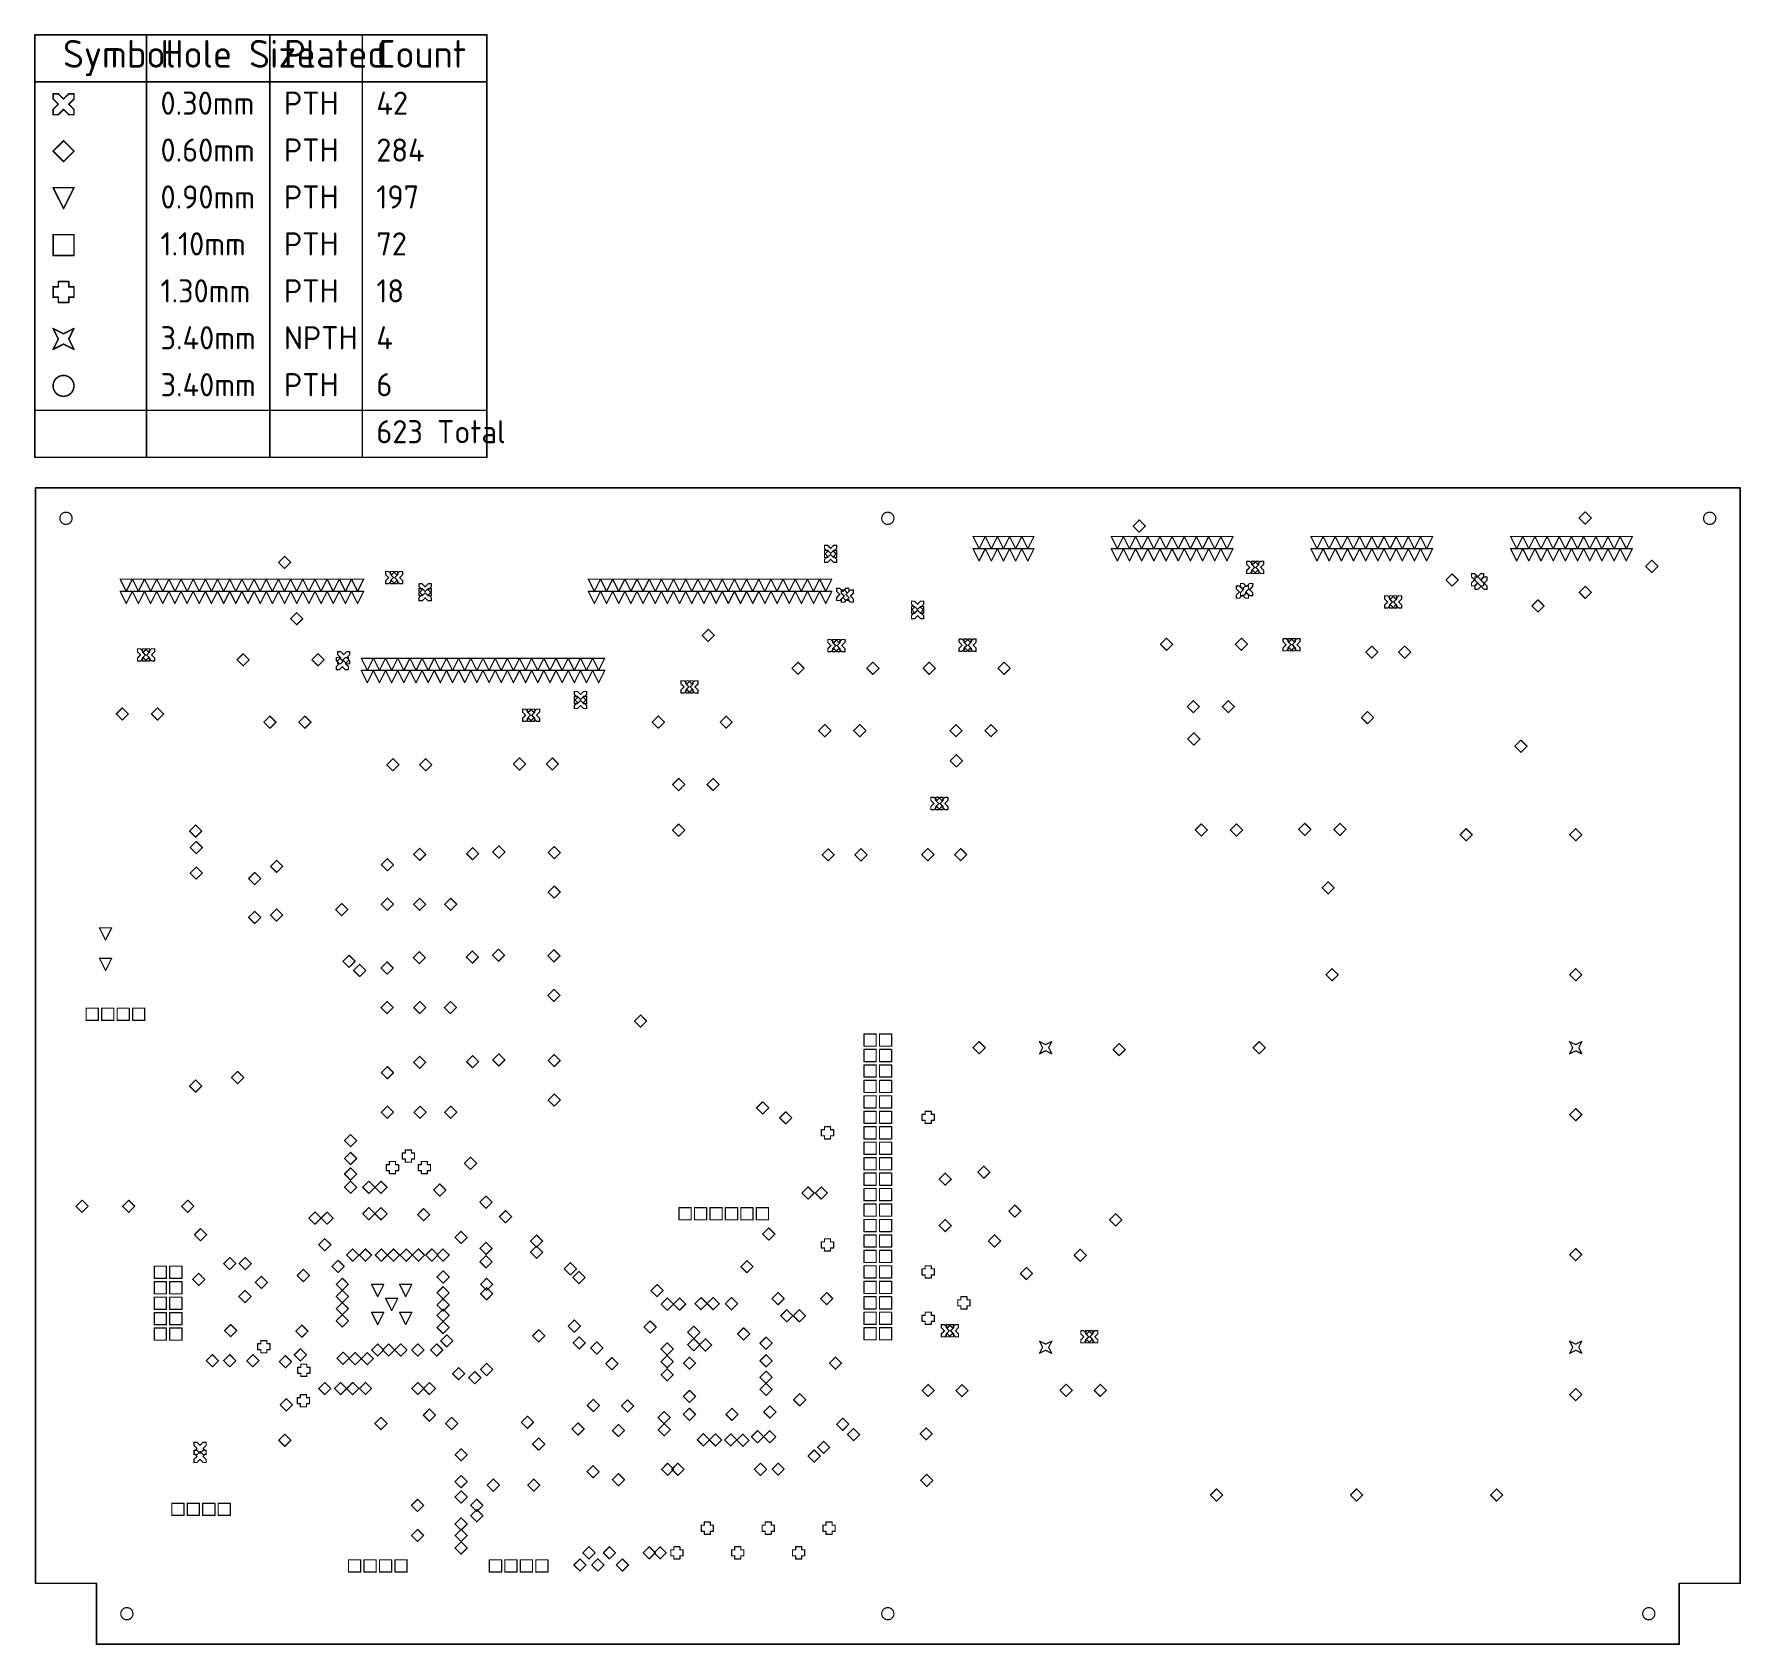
# Model space of a CAD drawing. Header units: inches. Extents: x 0 to 280, y 0 to 265.
import ezdxf

# ---------------------------------------------------------------- set-up
doc = ezdxf.new("R2010")
doc.units = ezdxf.units.IN
doc.layers.add('Board', color=6, linetype='Continuous')
doc.layers.add('Drill Drawing', color=1, linetype='Continuous')
doc.styles.add('GOST type B', font='', dxfattribs={"height": 0.2})
doc.styles.get('GOST type B').set_extended_font_data('GOST type B')

msp = doc.modelspace()

# ---------------------------------------------------------------- texts
at = {"layer": 'Drill Drawing', "style": 'GOST type B'}
for s, height, p in [('Symbol', 4.56, (4.52, 259.04)), ('Hole Size', 4.56, (20.53, 259.04)), ('Plated', 4.56, (40.81, 259.04)), ('Count', 4.56, (55.98, 259.04)), ('0.30mm', 3.8, (20.53, 251.32)), ('PTH', 3.8, (40.81, 251.32)), ('42', 3.8, (55.98, 251.32)), ('0.60mm', 3.8, (20.53, 243.61)), ('PTH', 3.8, (40.81, 243.61)), ('284', 3.8, (55.98, 243.61)), ('0.90mm', 3.8, (20.53, 235.9)), ('PTH', 3.8, (40.81, 235.9)), ('197', 3.8, (55.98, 235.9)), ('1.10mm', 3.8, (20.53, 228.19)), ('PTH', 3.8, (40.81, 228.19)), ('72', 3.8, (55.98, 228.19)), ('1.30mm', 3.8, (20.53, 220.47)), ('PTH', 3.8, (40.81, 220.47)), ('18', 3.8, (55.98, 220.47)), ('3.40mm', 3.8, (20.53, 212.76)), ('NPTH', 3.8, (40.81, 212.76)), ('4', 3.8, (55.98, 212.76)), ('3.40mm', 3.8, (20.53, 205.05)), ('PTH', 3.8, (40.81, 205.05)), ('6', 3.8, (55.98, 205.05)), ('623 Total', 3.8, (55.98, 197.33))]:
    msp.add_text(s, height=height, dxfattribs=at).set_placement(p)

# ---------------------------------------------------------------- linework, layer by layer
at = {"layer": 'Board'}
for points in [[(0, 190, 0.25, 0.25, 0), (280, 190, 0.25, 0.25, 0)], [(0, 10, 0.25, 0.25, 0), (0, 190, 0.25, 0.25, 0)], [(280, 10, 0.25, 0.25, 0), (280, 190, 0.25, 0.25, 0)], [(0, 10, 0.25, 0.25, 0), (10, 10, 0.25, 0.25, 0)], [(10, 0, 0.25, 0.25, 0), (10, 10, 0.25, 0.25, 0)], [(270, 0, 0.25, 0.25, 0), (270, 10, 0.25, 0.25, 0)], [(270, 10, 0.25, 0.25, 0), (280, 10, 0.25, 0.25, 0)], [(10, 0, 0.25, 0.25, 0), (270, 0, 0.25, 0.25, 0)]]:
    msp.add_lwpolyline(points, format="xyseb", dxfattribs=at)
for points in [[(-0.06, 190, 0.125, 0.125, 1), (0.06, 190, 0.125, 0.125, 1)], [(-0.06, 190, 0.125, 0.125, 1), (0.06, 190, 0.125, 0.125, 1)], [(279.94, 190, 0.125, 0.125, 1), (280.06, 190, 0.125, 0.125, 1)], [(279.94, 190, 0.125, 0.125, 1), (280.06, 190, 0.125, 0.125, 1)], [(-0.06, 10, 0.125, 0.125, 1), (0.06, 10, 0.125, 0.125, 1)], [(-0.06, 10, 0.125, 0.125, 1), (0.06, 10, 0.125, 0.125, 1)], [(9.94, 10, 0.125, 0.125, 1), (10.06, 10, 0.125, 0.125, 1)], [(9.94, 10, 0.125, 0.125, 1), (10.06, 10, 0.125, 0.125, 1)], [(269.94, 10, 0.125, 0.125, 1), (270.06, 10, 0.125, 0.125, 1)], [(269.94, 10, 0.125, 0.125, 1), (270.06, 10, 0.125, 0.125, 1)], [(279.94, 10, 0.125, 0.125, 1), (280.06, 10, 0.125, 0.125, 1)], [(279.94, 10, 0.125, 0.125, 1), (280.06, 10, 0.125, 0.125, 1)], [(9.94, 0, 0.125, 0.125, 1), (10.06, 0, 0.125, 0.125, 1)], [(9.94, 0, 0.125, 0.125, 1), (10.06, 0, 0.125, 0.125, 1)], [(269.94, 0, 0.125, 0.125, 1), (270.06, 0, 0.125, 0.125, 1)], [(269.94, 0, 0.125, 0.125, 1), (270.06, 0, 0.125, 0.125, 1)]]:
    msp.add_lwpolyline(points, format="xyseb", close=True, dxfattribs=at)
at = {"layer": 'Drill Drawing'}
for points in [[(-0.11, 264.44, 0.25, 0.25, 0), (74.13, 264.44, 0.25, 0.25, 0)], [(-0.11, 195.02, 0.25, 0.25, 0), (-0.11, 264.44, 0.25, 0.25, 0)], [(18.21, 195.02, 0.25, 0.25, 0), (18.21, 264.44, 0.25, 0.25, 0)], [(38.5, 195.02, 0.25, 0.25, 0), (38.5, 264.44, 0.25, 0.25, 0)], [(53.67, 195.02, 0.25, 0.25, 0), (53.67, 264.44, 0.25, 0.25, 0)], [(74.13, 195.02, 0.25, 0.25, 0), (74.13, 264.44, 0.25, 0.25, 0)], [(-0.11, 256.72, 0.25, 0.25, 0), (74.13, 256.72, 0.25, 0.25, 0)], [(2.88, 253.9, 0.25, 0.25, 0), (2.88, 254.75, 0.25, 0.25, 0)], [(2.88, 254.75, 0.25, 0.25, 0), (3.74, 254.75, 0.25, 0.25, 0)], [(2.88, 253.9, 0.25, 0.25, 0), (3.74, 253.04, 0.25, 0.25, 0)], [(2.88, 252.18, 0.25, 0.25, 0), (3.74, 253.04, 0.25, 0.25, 0)], [(3.74, 254.75, 0.25, 0.25, 0), (4.6, 253.9, 0.25, 0.25, 0)], [(4.6, 253.9, 0.25, 0.25, 0), (5.46, 254.75, 0.25, 0.25, 0)], [(5.46, 254.75, 0.25, 0.25, 0), (6.31, 254.75, 0.25, 0.25, 0)], [(5.46, 253.04, 0.25, 0.25, 0), (6.31, 253.9, 0.25, 0.25, 0)], [(5.46, 253.04, 0.25, 0.25, 0), (6.31, 252.18, 0.25, 0.25, 0)], [(6.31, 253.9, 0.25, 0.25, 0), (6.31, 254.75, 0.25, 0.25, 0)], [(2.88, 251.32, 0.25, 0.25, 0), (2.88, 252.18, 0.25, 0.25, 0)], [(2.88, 251.32, 0.25, 0.25, 0), (3.74, 251.32, 0.25, 0.25, 0)], [(3.74, 251.32, 0.25, 0.25, 0), (4.6, 252.18, 0.25, 0.25, 0)], [(4.6, 252.18, 0.25, 0.25, 0), (5.46, 251.32, 0.25, 0.25, 0)], [(5.46, 251.32, 0.25, 0.25, 0), (6.31, 251.32, 0.25, 0.25, 0)], [(6.31, 251.32, 0.25, 0.25, 0), (6.31, 252.18, 0.25, 0.25, 0)], [(2.88, 245.33, 0.25, 0.25, 0), (4.6, 247.04, 0.25, 0.25, 0)], [(4.6, 247.04, 0.25, 0.25, 0), (6.31, 245.33, 0.25, 0.25, 0)], [(2.88, 245.33, 0.25, 0.25, 0), (4.6, 243.61, 0.25, 0.25, 0)], [(4.6, 243.61, 0.25, 0.25, 0), (6.31, 245.33, 0.25, 0.25, 0)], [(2.88, 239.33, 0.25, 0.25, 0), (6.31, 239.33, 0.25, 0.25, 0)], [(2.88, 239.33, 0.25, 0.25, 0), (4.6, 235.9, 0.25, 0.25, 0)], [(4.6, 235.9, 0.25, 0.25, 0), (6.31, 239.33, 0.25, 0.25, 0)], [(2.88, 231.61, 0.25, 0.25, 0), (6.31, 231.61, 0.25, 0.25, 0)], [(2.88, 228.19, 0.25, 0.25, 0), (2.88, 231.61, 0.25, 0.25, 0)], [(6.31, 228.19, 0.25, 0.25, 0), (6.31, 231.61, 0.25, 0.25, 0)], [(2.88, 228.19, 0.25, 0.25, 0), (6.31, 228.19, 0.25, 0.25, 0)], [(2.88, 221.33, 0.25, 0.25, 0), (2.88, 223.04, 0.25, 0.25, 0)], [(2.88, 223.04, 0.25, 0.25, 0), (3.74, 223.04, 0.25, 0.25, 0)], [(3.74, 223.04, 0.25, 0.25, 0), (3.74, 223.9, 0.25, 0.25, 0)], [(3.74, 223.9, 0.25, 0.25, 0), (5.46, 223.9, 0.25, 0.25, 0)], [(5.46, 223.04, 0.25, 0.25, 0), (5.46, 223.9, 0.25, 0.25, 0)], [(5.46, 223.04, 0.25, 0.25, 0), (6.31, 223.04, 0.25, 0.25, 0)], [(6.31, 221.33, 0.25, 0.25, 0), (6.31, 223.04, 0.25, 0.25, 0)], [(2.88, 221.33, 0.25, 0.25, 0), (3.74, 221.33, 0.25, 0.25, 0)], [(3.74, 220.47, 0.25, 0.25, 0), (3.74, 221.33, 0.25, 0.25, 0)], [(3.74, 220.47, 0.25, 0.25, 0), (5.46, 220.47, 0.25, 0.25, 0)], [(5.46, 221.33, 0.25, 0.25, 0), (6.31, 221.33, 0.25, 0.25, 0)], [(5.46, 220.47, 0.25, 0.25, 0), (5.46, 221.33, 0.25, 0.25, 0)], [(2.88, 216.19, 0.25, 0.25, 0), (4.6, 215.33, 0.25, 0.25, 0)], [(2.88, 216.19, 0.25, 0.25, 0), (3.74, 214.47, 0.25, 0.25, 0)], [(4.6, 215.33, 0.25, 0.25, 0), (6.31, 216.19, 0.25, 0.25, 0)], [(5.46, 214.47, 0.25, 0.25, 0), (6.31, 216.19, 0.25, 0.25, 0)], [(2.88, 212.76, 0.25, 0.25, 0), (3.74, 214.47, 0.25, 0.25, 0)], [(2.88, 212.76, 0.25, 0.25, 0), (4.6, 213.62, 0.25, 0.25, 0)], [(4.6, 213.62, 0.25, 0.25, 0), (6.31, 212.76, 0.25, 0.25, 0)], [(5.46, 214.47, 0.25, 0.25, 0), (6.31, 212.76, 0.25, 0.25, 0)], [(-0.11, 202.73, 0.25, 0.25, 0), (74.13, 202.73, 0.25, 0.25, 0)], [(-0.11, 195.02, 0.25, 0.25, 0), (74.13, 195.02, 0.25, 0.25, 0)], [(253.55, 185.05, 0.2, 0.2, 0), (254.55, 186.05, 0.2, 0.2, 0)], [(253.55, 185.05, 0.2, 0.2, 0), (254.55, 184.05, 0.2, 0.2, 0)], [(254.55, 186.05, 0.2, 0.2, 0), (255.55, 185.05, 0.2, 0.2, 0)], [(254.55, 184.05, 0.2, 0.2, 0), (255.55, 185.05, 0.2, 0.2, 0)], [(180.3, 183.72, 0.2, 0.2, 0), (181.3, 184.73, 0.2, 0.2, 0)], [(180.3, 183.72, 0.2, 0.2, 0), (181.3, 182.72, 0.2, 0.2, 0)], [(181.3, 184.73, 0.2, 0.2, 0), (182.3, 183.72, 0.2, 0.2, 0)], [(181.3, 182.72, 0.2, 0.2, 0), (182.3, 183.72, 0.2, 0.2, 0)], [(129.6, 180.05, 0.2, 0.2, 0), (129.6, 180.55, 0.2, 0.2, 0)], [(129.6, 180.55, 0.2, 0.2, 0), (130.1, 180.55, 0.2, 0.2, 0)], [(129.6, 180.05, 0.2, 0.2, 0), (130.1, 179.55, 0.2, 0.2, 0)], [(129.6, 179.25, 0.2, 0.2, 0), (129.6, 179.75, 0.2, 0.2, 0)], [(129.6, 179.75, 0.2, 0.2, 0), (130.1, 179.75, 0.2, 0.2, 0)], [(129.6, 179.05, 0.2, 0.2, 0), (130.1, 179.55, 0.2, 0.2, 0)], [(130.1, 180.55, 0.2, 0.2, 0), (130.6, 180.05, 0.2, 0.2, 0)], [(130.1, 179.75, 0.2, 0.2, 0), (130.6, 179.25, 0.2, 0.2, 0)], [(130.6, 180.05, 0.2, 0.2, 0), (131.1, 180.55, 0.2, 0.2, 0)], [(130.6, 179.25, 0.2, 0.2, 0), (131.1, 179.75, 0.2, 0.2, 0)], [(131.1, 180.55, 0.2, 0.2, 0), (131.6, 180.55, 0.2, 0.2, 0)], [(131.1, 179.55, 0.2, 0.2, 0), (131.6, 180.05, 0.2, 0.2, 0)], [(131.1, 179.75, 0.2, 0.2, 0), (131.6, 179.75, 0.2, 0.2, 0)], [(131.1, 179.55, 0.2, 0.2, 0), (131.6, 179.05, 0.2, 0.2, 0)], [(131.6, 180.05, 0.2, 0.2, 0), (131.6, 180.55, 0.2, 0.2, 0)], [(131.6, 179.25, 0.2, 0.2, 0), (131.6, 179.75, 0.2, 0.2, 0)], [(154, 182, 0.2, 0.2, 0), (156, 182, 0.2, 0.2, 0)], [(154, 182, 0.2, 0.2, 0), (155, 180, 0.2, 0.2, 0)], [(154, 180, 0.2, 0.2, 0), (156, 180, 0.2, 0.2, 0)], [(154, 180, 0.2, 0.2, 0), (155, 178, 0.2, 0.2, 0)], [(155, 180, 0.2, 0.2, 0), (156, 182, 0.2, 0.2, 0)], [(155, 178, 0.2, 0.2, 0), (156, 180, 0.2, 0.2, 0)], [(156, 182, 0.2, 0.2, 0), (158, 182, 0.2, 0.2, 0)], [(156, 182, 0.2, 0.2, 0), (157, 180, 0.2, 0.2, 0)], [(156, 180, 0.2, 0.2, 0), (158, 180, 0.2, 0.2, 0)], [(156, 180, 0.2, 0.2, 0), (157, 178, 0.2, 0.2, 0)], [(157, 180, 0.2, 0.2, 0), (158, 182, 0.2, 0.2, 0)], [(157, 178, 0.2, 0.2, 0), (158, 180, 0.2, 0.2, 0)], [(158, 182, 0.2, 0.2, 0), (160, 182, 0.2, 0.2, 0)], [(158, 182, 0.2, 0.2, 0), (159, 180, 0.2, 0.2, 0)], [(158, 180, 0.2, 0.2, 0), (160, 180, 0.2, 0.2, 0)], [(158, 180, 0.2, 0.2, 0), (159, 178, 0.2, 0.2, 0)], [(159, 180, 0.2, 0.2, 0), (160, 182, 0.2, 0.2, 0)], [(159, 178, 0.2, 0.2, 0), (160, 180, 0.2, 0.2, 0)], [(160, 182, 0.2, 0.2, 0), (162, 182, 0.2, 0.2, 0)], [(160, 182, 0.2, 0.2, 0), (161, 180, 0.2, 0.2, 0)], [(160, 180, 0.2, 0.2, 0), (162, 180, 0.2, 0.2, 0)], [(160, 180, 0.2, 0.2, 0), (161, 178, 0.2, 0.2, 0)], [(161, 180, 0.2, 0.2, 0), (162, 182, 0.2, 0.2, 0)], [(161, 178, 0.2, 0.2, 0), (162, 180, 0.2, 0.2, 0)], [(162, 182, 0.2, 0.2, 0), (164, 182, 0.2, 0.2, 0)], [(162, 182, 0.2, 0.2, 0), (163, 180, 0.2, 0.2, 0)], [(162, 180, 0.2, 0.2, 0), (164, 180, 0.2, 0.2, 0)], [(162, 180, 0.2, 0.2, 0), (163, 178, 0.2, 0.2, 0)], [(163, 180, 0.2, 0.2, 0), (164, 182, 0.2, 0.2, 0)], [(163, 178, 0.2, 0.2, 0), (164, 180, 0.2, 0.2, 0)], [(176.7, 182, 0.2, 0.2, 0), (178.7, 182, 0.2, 0.2, 0)], [(176.7, 182, 0.2, 0.2, 0), (177.7, 180, 0.2, 0.2, 0)], [(176.7, 180, 0.2, 0.2, 0), (178.7, 180, 0.2, 0.2, 0)], [(176.7, 180, 0.2, 0.2, 0), (177.7, 178, 0.2, 0.2, 0)], [(177.7, 180, 0.2, 0.2, 0), (178.7, 182, 0.2, 0.2, 0)], [(177.7, 178, 0.2, 0.2, 0), (178.7, 180, 0.2, 0.2, 0)], [(178.7, 182, 0.2, 0.2, 0), (180.7, 182, 0.2, 0.2, 0)], [(178.7, 182, 0.2, 0.2, 0), (179.7, 180, 0.2, 0.2, 0)], [(178.7, 180, 0.2, 0.2, 0), (180.7, 180, 0.2, 0.2, 0)], [(178.7, 180, 0.2, 0.2, 0), (179.7, 178, 0.2, 0.2, 0)], [(179.7, 180, 0.2, 0.2, 0), (180.7, 182, 0.2, 0.2, 0)], [(179.7, 178, 0.2, 0.2, 0), (180.7, 180, 0.2, 0.2, 0)], [(180.7, 182, 0.2, 0.2, 0), (182.7, 182, 0.2, 0.2, 0)], [(180.7, 182, 0.2, 0.2, 0), (181.7, 180, 0.2, 0.2, 0)], [(180.7, 180, 0.2, 0.2, 0), (182.7, 180, 0.2, 0.2, 0)], [(180.7, 180, 0.2, 0.2, 0), (181.7, 178, 0.2, 0.2, 0)], [(181.7, 180, 0.2, 0.2, 0), (182.7, 182, 0.2, 0.2, 0)], [(181.7, 178, 0.2, 0.2, 0), (182.7, 180, 0.2, 0.2, 0)], [(182.7, 182, 0.2, 0.2, 0), (184.7, 182, 0.2, 0.2, 0)], [(182.7, 182, 0.2, 0.2, 0), (183.7, 180, 0.2, 0.2, 0)], [(182.7, 180, 0.2, 0.2, 0), (184.7, 180, 0.2, 0.2, 0)], [(182.7, 180, 0.2, 0.2, 0), (183.7, 178, 0.2, 0.2, 0)], [(183.7, 180, 0.2, 0.2, 0), (184.7, 182, 0.2, 0.2, 0)], [(183.7, 178, 0.2, 0.2, 0), (184.7, 180, 0.2, 0.2, 0)], [(184.7, 182, 0.2, 0.2, 0), (186.7, 182, 0.2, 0.2, 0)], [(184.7, 182, 0.2, 0.2, 0), (185.7, 180, 0.2, 0.2, 0)], [(184.7, 180, 0.2, 0.2, 0), (186.7, 180, 0.2, 0.2, 0)], [(184.7, 180, 0.2, 0.2, 0), (185.7, 178, 0.2, 0.2, 0)], [(185.7, 180, 0.2, 0.2, 0), (186.7, 182, 0.2, 0.2, 0)], [(185.7, 178, 0.2, 0.2, 0), (186.7, 180, 0.2, 0.2, 0)], [(186.7, 182, 0.2, 0.2, 0), (188.7, 182, 0.2, 0.2, 0)], [(186.7, 182, 0.2, 0.2, 0), (187.7, 180, 0.2, 0.2, 0)], [(186.7, 180, 0.2, 0.2, 0), (188.7, 180, 0.2, 0.2, 0)], [(186.7, 180, 0.2, 0.2, 0), (187.7, 178, 0.2, 0.2, 0)], [(187.7, 180, 0.2, 0.2, 0), (188.7, 182, 0.2, 0.2, 0)], [(187.7, 178, 0.2, 0.2, 0), (188.7, 180, 0.2, 0.2, 0)], [(188.7, 182, 0.2, 0.2, 0), (190.7, 182, 0.2, 0.2, 0)], [(188.7, 182, 0.2, 0.2, 0), (189.7, 180, 0.2, 0.2, 0)], [(188.7, 180, 0.2, 0.2, 0), (190.7, 180, 0.2, 0.2, 0)], [(188.7, 180, 0.2, 0.2, 0), (189.7, 178, 0.2, 0.2, 0)], [(189.7, 180, 0.2, 0.2, 0), (190.7, 182, 0.2, 0.2, 0)], [(189.7, 178, 0.2, 0.2, 0), (190.7, 180, 0.2, 0.2, 0)], [(190.7, 182, 0.2, 0.2, 0), (192.7, 182, 0.2, 0.2, 0)], [(190.7, 182, 0.2, 0.2, 0), (191.7, 180, 0.2, 0.2, 0)], [(190.7, 180, 0.2, 0.2, 0), (192.7, 180, 0.2, 0.2, 0)], [(190.7, 180, 0.2, 0.2, 0), (191.7, 178, 0.2, 0.2, 0)], [(191.7, 180, 0.2, 0.2, 0), (192.7, 182, 0.2, 0.2, 0)], [(191.7, 178, 0.2, 0.2, 0), (192.7, 180, 0.2, 0.2, 0)], [(192.7, 182, 0.2, 0.2, 0), (194.7, 182, 0.2, 0.2, 0)], [(192.7, 182, 0.2, 0.2, 0), (193.7, 180, 0.2, 0.2, 0)], [(192.7, 180, 0.2, 0.2, 0), (194.7, 180, 0.2, 0.2, 0)], [(192.7, 180, 0.2, 0.2, 0), (193.7, 178, 0.2, 0.2, 0)], [(193.7, 180, 0.2, 0.2, 0), (194.7, 182, 0.2, 0.2, 0)], [(193.7, 178, 0.2, 0.2, 0), (194.7, 180, 0.2, 0.2, 0)], [(194.7, 182, 0.2, 0.2, 0), (196.7, 182, 0.2, 0.2, 0)], [(194.7, 182, 0.2, 0.2, 0), (195.7, 180, 0.2, 0.2, 0)], [(194.7, 180, 0.2, 0.2, 0), (196.7, 180, 0.2, 0.2, 0)], [(194.7, 180, 0.2, 0.2, 0), (195.7, 178, 0.2, 0.2, 0)], [(195.7, 180, 0.2, 0.2, 0), (196.7, 182, 0.2, 0.2, 0)], [(195.7, 178, 0.2, 0.2, 0), (196.7, 180, 0.2, 0.2, 0)], [(209.5, 182, 0.2, 0.2, 0), (211.5, 182, 0.2, 0.2, 0)], [(209.5, 182, 0.2, 0.2, 0), (210.5, 180, 0.2, 0.2, 0)], [(209.5, 180, 0.2, 0.2, 0), (211.5, 180, 0.2, 0.2, 0)], [(209.5, 180, 0.2, 0.2, 0), (210.5, 178, 0.2, 0.2, 0)], [(210.5, 180, 0.2, 0.2, 0), (211.5, 182, 0.2, 0.2, 0)], [(210.5, 178, 0.2, 0.2, 0), (211.5, 180, 0.2, 0.2, 0)], [(211.5, 182, 0.2, 0.2, 0), (213.5, 182, 0.2, 0.2, 0)], [(211.5, 182, 0.2, 0.2, 0), (212.5, 180, 0.2, 0.2, 0)], [(211.5, 180, 0.2, 0.2, 0), (213.5, 180, 0.2, 0.2, 0)], [(211.5, 180, 0.2, 0.2, 0), (212.5, 178, 0.2, 0.2, 0)], [(212.5, 180, 0.2, 0.2, 0), (213.5, 182, 0.2, 0.2, 0)], [(212.5, 178, 0.2, 0.2, 0), (213.5, 180, 0.2, 0.2, 0)], [(213.5, 182, 0.2, 0.2, 0), (215.5, 182, 0.2, 0.2, 0)], [(213.5, 182, 0.2, 0.2, 0), (214.5, 180, 0.2, 0.2, 0)], [(213.5, 180, 0.2, 0.2, 0), (215.5, 180, 0.2, 0.2, 0)], [(213.5, 180, 0.2, 0.2, 0), (214.5, 178, 0.2, 0.2, 0)], [(214.5, 180, 0.2, 0.2, 0), (215.5, 182, 0.2, 0.2, 0)], [(214.5, 178, 0.2, 0.2, 0), (215.5, 180, 0.2, 0.2, 0)], [(215.5, 182, 0.2, 0.2, 0), (217.5, 182, 0.2, 0.2, 0)], [(215.5, 182, 0.2, 0.2, 0), (216.5, 180, 0.2, 0.2, 0)], [(215.5, 180, 0.2, 0.2, 0), (217.5, 180, 0.2, 0.2, 0)], [(215.5, 180, 0.2, 0.2, 0), (216.5, 178, 0.2, 0.2, 0)], [(216.5, 180, 0.2, 0.2, 0), (217.5, 182, 0.2, 0.2, 0)], [(216.5, 178, 0.2, 0.2, 0), (217.5, 180, 0.2, 0.2, 0)], [(217.5, 182, 0.2, 0.2, 0), (219.5, 182, 0.2, 0.2, 0)], [(217.5, 182, 0.2, 0.2, 0), (218.5, 180, 0.2, 0.2, 0)], [(217.5, 180, 0.2, 0.2, 0), (219.5, 180, 0.2, 0.2, 0)], [(217.5, 180, 0.2, 0.2, 0), (218.5, 178, 0.2, 0.2, 0)], [(218.5, 180, 0.2, 0.2, 0), (219.5, 182, 0.2, 0.2, 0)], [(218.5, 178, 0.2, 0.2, 0), (219.5, 180, 0.2, 0.2, 0)], [(219.5, 182, 0.2, 0.2, 0), (221.5, 182, 0.2, 0.2, 0)], [(219.5, 182, 0.2, 0.2, 0), (220.5, 180, 0.2, 0.2, 0)], [(219.5, 180, 0.2, 0.2, 0), (221.5, 180, 0.2, 0.2, 0)], [(219.5, 180, 0.2, 0.2, 0), (220.5, 178, 0.2, 0.2, 0)], [(220.5, 180, 0.2, 0.2, 0), (221.5, 182, 0.2, 0.2, 0)], [(220.5, 178, 0.2, 0.2, 0), (221.5, 180, 0.2, 0.2, 0)], [(221.5, 182, 0.2, 0.2, 0), (223.5, 182, 0.2, 0.2, 0)], [(221.5, 182, 0.2, 0.2, 0), (222.5, 180, 0.2, 0.2, 0)], [(221.5, 180, 0.2, 0.2, 0), (223.5, 180, 0.2, 0.2, 0)], [(221.5, 180, 0.2, 0.2, 0), (222.5, 178, 0.2, 0.2, 0)], [(222.5, 180, 0.2, 0.2, 0), (223.5, 182, 0.2, 0.2, 0)], [(222.5, 178, 0.2, 0.2, 0), (223.5, 180, 0.2, 0.2, 0)], [(223.5, 182, 0.2, 0.2, 0), (225.5, 182, 0.2, 0.2, 0)], [(223.5, 182, 0.2, 0.2, 0), (224.5, 180, 0.2, 0.2, 0)], [(223.5, 180, 0.2, 0.2, 0), (225.5, 180, 0.2, 0.2, 0)], [(223.5, 180, 0.2, 0.2, 0), (224.5, 178, 0.2, 0.2, 0)], [(224.5, 180, 0.2, 0.2, 0), (225.5, 182, 0.2, 0.2, 0)], [(224.5, 178, 0.2, 0.2, 0), (225.5, 180, 0.2, 0.2, 0)], [(225.5, 182, 0.2, 0.2, 0), (227.5, 182, 0.2, 0.2, 0)], [(225.5, 182, 0.2, 0.2, 0), (226.5, 180, 0.2, 0.2, 0)], [(225.5, 180, 0.2, 0.2, 0), (227.5, 180, 0.2, 0.2, 0)], [(225.5, 180, 0.2, 0.2, 0), (226.5, 178, 0.2, 0.2, 0)], [(226.5, 180, 0.2, 0.2, 0), (227.5, 182, 0.2, 0.2, 0)], [(226.5, 178, 0.2, 0.2, 0), (227.5, 180, 0.2, 0.2, 0)], [(227.5, 182, 0.2, 0.2, 0), (229.5, 182, 0.2, 0.2, 0)], [(227.5, 182, 0.2, 0.2, 0), (228.5, 180, 0.2, 0.2, 0)], [(227.5, 180, 0.2, 0.2, 0), (229.5, 180, 0.2, 0.2, 0)], [(227.5, 180, 0.2, 0.2, 0), (228.5, 178, 0.2, 0.2, 0)], [(228.5, 180, 0.2, 0.2, 0), (229.5, 182, 0.2, 0.2, 0)], [(228.5, 178, 0.2, 0.2, 0), (229.5, 180, 0.2, 0.2, 0)], [(242.3, 182, 0.2, 0.2, 0), (244.3, 182, 0.2, 0.2, 0)], [(242.3, 182, 0.2, 0.2, 0), (243.3, 180, 0.2, 0.2, 0)], [(242.3, 180, 0.2, 0.2, 0), (244.3, 180, 0.2, 0.2, 0)], [(242.3, 180, 0.2, 0.2, 0), (243.3, 178, 0.2, 0.2, 0)], [(243.3, 180, 0.2, 0.2, 0), (244.3, 182, 0.2, 0.2, 0)], [(243.3, 178, 0.2, 0.2, 0), (244.3, 180, 0.2, 0.2, 0)], [(244.3, 182, 0.2, 0.2, 0), (246.3, 182, 0.2, 0.2, 0)], [(244.3, 182, 0.2, 0.2, 0), (245.3, 180, 0.2, 0.2, 0)], [(244.3, 180, 0.2, 0.2, 0), (246.3, 180, 0.2, 0.2, 0)], [(244.3, 180, 0.2, 0.2, 0), (245.3, 178, 0.2, 0.2, 0)], [(245.3, 180, 0.2, 0.2, 0), (246.3, 182, 0.2, 0.2, 0)], [(245.3, 178, 0.2, 0.2, 0), (246.3, 180, 0.2, 0.2, 0)], [(246.3, 182, 0.2, 0.2, 0), (248.3, 182, 0.2, 0.2, 0)], [(246.3, 182, 0.2, 0.2, 0), (247.3, 180, 0.2, 0.2, 0)], [(246.3, 180, 0.2, 0.2, 0), (248.3, 180, 0.2, 0.2, 0)], [(246.3, 180, 0.2, 0.2, 0), (247.3, 178, 0.2, 0.2, 0)], [(247.3, 180, 0.2, 0.2, 0), (248.3, 182, 0.2, 0.2, 0)], [(247.3, 178, 0.2, 0.2, 0), (248.3, 180, 0.2, 0.2, 0)], [(248.3, 182, 0.2, 0.2, 0), (250.3, 182, 0.2, 0.2, 0)], [(248.3, 182, 0.2, 0.2, 0), (249.3, 180, 0.2, 0.2, 0)], [(248.3, 180, 0.2, 0.2, 0), (250.3, 180, 0.2, 0.2, 0)], [(248.3, 180, 0.2, 0.2, 0), (249.3, 178, 0.2, 0.2, 0)], [(249.3, 180, 0.2, 0.2, 0), (250.3, 182, 0.2, 0.2, 0)], [(249.3, 178, 0.2, 0.2, 0), (250.3, 180, 0.2, 0.2, 0)], [(250.3, 182, 0.2, 0.2, 0), (252.3, 182, 0.2, 0.2, 0)], [(250.3, 182, 0.2, 0.2, 0), (251.3, 180, 0.2, 0.2, 0)], [(250.3, 180, 0.2, 0.2, 0), (252.3, 180, 0.2, 0.2, 0)], [(250.3, 180, 0.2, 0.2, 0), (251.3, 178, 0.2, 0.2, 0)], [(251.3, 180, 0.2, 0.2, 0), (252.3, 182, 0.2, 0.2, 0)], [(251.3, 178, 0.2, 0.2, 0), (252.3, 180, 0.2, 0.2, 0)], [(252.3, 182, 0.2, 0.2, 0), (254.3, 182, 0.2, 0.2, 0)], [(252.3, 182, 0.2, 0.2, 0), (253.3, 180, 0.2, 0.2, 0)], [(252.3, 180, 0.2, 0.2, 0), (254.3, 180, 0.2, 0.2, 0)], [(252.3, 180, 0.2, 0.2, 0), (253.3, 178, 0.2, 0.2, 0)], [(253.3, 180, 0.2, 0.2, 0), (254.3, 182, 0.2, 0.2, 0)], [(253.3, 178, 0.2, 0.2, 0), (254.3, 180, 0.2, 0.2, 0)], [(254.3, 182, 0.2, 0.2, 0), (256.3, 182, 0.2, 0.2, 0)], [(254.3, 182, 0.2, 0.2, 0), (255.3, 180, 0.2, 0.2, 0)], [(254.3, 180, 0.2, 0.2, 0), (256.3, 180, 0.2, 0.2, 0)], [(254.3, 180, 0.2, 0.2, 0), (255.3, 178, 0.2, 0.2, 0)], [(255.3, 180, 0.2, 0.2, 0), (256.3, 182, 0.2, 0.2, 0)], [(255.3, 178, 0.2, 0.2, 0), (256.3, 180, 0.2, 0.2, 0)], [(256.3, 182, 0.2, 0.2, 0), (258.3, 182, 0.2, 0.2, 0)], [(256.3, 182, 0.2, 0.2, 0), (257.3, 180, 0.2, 0.2, 0)], [(256.3, 180, 0.2, 0.2, 0), (258.3, 180, 0.2, 0.2, 0)], [(256.3, 180, 0.2, 0.2, 0), (257.3, 178, 0.2, 0.2, 0)], [(257.3, 180, 0.2, 0.2, 0), (258.3, 182, 0.2, 0.2, 0)], [(257.3, 178, 0.2, 0.2, 0), (258.3, 180, 0.2, 0.2, 0)], [(258.3, 182, 0.2, 0.2, 0), (260.3, 182, 0.2, 0.2, 0)], [(258.3, 182, 0.2, 0.2, 0), (259.3, 180, 0.2, 0.2, 0)], [(258.3, 180, 0.2, 0.2, 0), (260.3, 180, 0.2, 0.2, 0)], [(258.3, 180, 0.2, 0.2, 0), (259.3, 178, 0.2, 0.2, 0)], [(259.3, 180, 0.2, 0.2, 0), (260.3, 182, 0.2, 0.2, 0)], [(259.3, 178, 0.2, 0.2, 0), (260.3, 180, 0.2, 0.2, 0)], [(260.3, 182, 0.2, 0.2, 0), (262.3, 182, 0.2, 0.2, 0)], [(260.3, 182, 0.2, 0.2, 0), (261.3, 180, 0.2, 0.2, 0)], [(260.3, 180, 0.2, 0.2, 0), (262.3, 180, 0.2, 0.2, 0)], [(260.3, 180, 0.2, 0.2, 0), (261.3, 178, 0.2, 0.2, 0)], [(261.3, 180, 0.2, 0.2, 0), (262.3, 182, 0.2, 0.2, 0)], [(261.3, 178, 0.2, 0.2, 0), (262.3, 180, 0.2, 0.2, 0)], [(39.9, 177.75, 0.2, 0.2, 0), (40.9, 178.75, 0.2, 0.2, 0)], [(39.9, 177.75, 0.2, 0.2, 0), (40.9, 176.75, 0.2, 0.2, 0)], [(40.9, 178.75, 0.2, 0.2, 0), (41.9, 177.75, 0.2, 0.2, 0)], [(40.9, 176.75, 0.2, 0.2, 0), (41.9, 177.75, 0.2, 0.2, 0)], [(129.6, 179.25, 0.2, 0.2, 0), (130.1, 178.75, 0.2, 0.2, 0)], [(129.6, 178.55, 0.2, 0.2, 0), (129.6, 179.05, 0.2, 0.2, 0)], [(129.6, 178.25, 0.2, 0.2, 0), (130.1, 178.75, 0.2, 0.2, 0)], [(129.6, 178.55, 0.2, 0.2, 0), (130.1, 178.55, 0.2, 0.2, 0)], [(129.6, 177.75, 0.2, 0.2, 0), (129.6, 178.25, 0.2, 0.2, 0)], [(129.6, 177.75, 0.2, 0.2, 0), (130.1, 177.75, 0.2, 0.2, 0)], [(130.1, 178.55, 0.2, 0.2, 0), (130.6, 179.05, 0.2, 0.2, 0)], [(130.1, 177.75, 0.2, 0.2, 0), (130.6, 178.25, 0.2, 0.2, 0)], [(130.6, 179.05, 0.2, 0.2, 0), (131.1, 178.55, 0.2, 0.2, 0)], [(130.6, 178.25, 0.2, 0.2, 0), (131.1, 177.75, 0.2, 0.2, 0)], [(131.1, 178.75, 0.2, 0.2, 0), (131.6, 179.25, 0.2, 0.2, 0)], [(131.1, 178.75, 0.2, 0.2, 0), (131.6, 178.25, 0.2, 0.2, 0)], [(131.1, 178.55, 0.2, 0.2, 0), (131.6, 178.55, 0.2, 0.2, 0)], [(131.1, 177.75, 0.2, 0.2, 0), (131.6, 177.75, 0.2, 0.2, 0)], [(131.6, 178.55, 0.2, 0.2, 0), (131.6, 179.05, 0.2, 0.2, 0)], [(131.6, 177.75, 0.2, 0.2, 0), (131.6, 178.25, 0.2, 0.2, 0)], [(198.95, 177.43, 0.2, 0.2, 0), (198.95, 177.93, 0.2, 0.2, 0)], [(198.95, 177.93, 0.2, 0.2, 0), (199.45, 177.93, 0.2, 0.2, 0)], [(198.95, 177.43, 0.2, 0.2, 0), (199.45, 176.93, 0.2, 0.2, 0)], [(198.95, 176.43, 0.2, 0.2, 0), (199.45, 176.93, 0.2, 0.2, 0)], [(199.45, 177.93, 0.2, 0.2, 0), (199.95, 177.43, 0.2, 0.2, 0)], [(199.75, 177.43, 0.2, 0.2, 0), (199.75, 177.93, 0.2, 0.2, 0)], [(199.75, 177.93, 0.2, 0.2, 0), (200.25, 177.93, 0.2, 0.2, 0)], [(199.75, 177.43, 0.2, 0.2, 0), (200.25, 176.93, 0.2, 0.2, 0)], [(199.75, 176.43, 0.2, 0.2, 0), (200.25, 176.93, 0.2, 0.2, 0)], [(199.95, 177.43, 0.2, 0.2, 0), (200.45, 177.93, 0.2, 0.2, 0)], [(200.25, 177.93, 0.2, 0.2, 0), (200.75, 177.43, 0.2, 0.2, 0)], [(200.45, 177.93, 0.2, 0.2, 0), (200.95, 177.93, 0.2, 0.2, 0)], [(200.45, 176.93, 0.2, 0.2, 0), (200.95, 177.43, 0.2, 0.2, 0)], [(200.45, 176.93, 0.2, 0.2, 0), (200.95, 176.43, 0.2, 0.2, 0)], [(200.75, 177.43, 0.2, 0.2, 0), (201.25, 177.93, 0.2, 0.2, 0)], [(200.95, 177.43, 0.2, 0.2, 0), (200.95, 177.93, 0.2, 0.2, 0)], [(201.25, 177.93, 0.2, 0.2, 0), (201.75, 177.93, 0.2, 0.2, 0)], [(201.25, 176.93, 0.2, 0.2, 0), (201.75, 177.43, 0.2, 0.2, 0)], [(201.25, 176.93, 0.2, 0.2, 0), (201.75, 176.43, 0.2, 0.2, 0)], [(201.75, 177.43, 0.2, 0.2, 0), (201.75, 177.93, 0.2, 0.2, 0)], [(264.5, 177.1, 0.2, 0.2, 0), (265.5, 178.1, 0.2, 0.2, 0)], [(264.5, 177.1, 0.2, 0.2, 0), (265.5, 176.1, 0.2, 0.2, 0)], [(265.5, 178.1, 0.2, 0.2, 0), (266.5, 177.1, 0.2, 0.2, 0)], [(265.5, 176.1, 0.2, 0.2, 0), (266.5, 177.1, 0.2, 0.2, 0)], [(13.9, 175, 0.2, 0.2, 0), (15.9, 175, 0.2, 0.2, 0)], [(13.9, 175, 0.2, 0.2, 0), (14.9, 173, 0.2, 0.2, 0)], [(14.9, 173, 0.2, 0.2, 0), (15.9, 175, 0.2, 0.2, 0)], [(15.9, 175, 0.2, 0.2, 0), (17.9, 175, 0.2, 0.2, 0)], [(15.9, 175, 0.2, 0.2, 0), (16.9, 173, 0.2, 0.2, 0)], [(16.9, 173, 0.2, 0.2, 0), (17.9, 175, 0.2, 0.2, 0)], [(17.9, 175, 0.2, 0.2, 0), (19.9, 175, 0.2, 0.2, 0)], [(17.9, 175, 0.2, 0.2, 0), (18.9, 173, 0.2, 0.2, 0)], [(18.9, 173, 0.2, 0.2, 0), (19.9, 175, 0.2, 0.2, 0)], [(19.9, 175, 0.2, 0.2, 0), (21.9, 175, 0.2, 0.2, 0)], [(19.9, 175, 0.2, 0.2, 0), (20.9, 173, 0.2, 0.2, 0)], [(20.9, 173, 0.2, 0.2, 0), (21.9, 175, 0.2, 0.2, 0)], [(21.9, 175, 0.2, 0.2, 0), (23.9, 175, 0.2, 0.2, 0)], [(21.9, 175, 0.2, 0.2, 0), (22.9, 173, 0.2, 0.2, 0)], [(22.9, 173, 0.2, 0.2, 0), (23.9, 175, 0.2, 0.2, 0)], [(23.9, 175, 0.2, 0.2, 0), (25.9, 175, 0.2, 0.2, 0)], [(23.9, 175, 0.2, 0.2, 0), (24.9, 173, 0.2, 0.2, 0)], [(24.9, 173, 0.2, 0.2, 0), (25.9, 175, 0.2, 0.2, 0)], [(25.9, 175, 0.2, 0.2, 0), (27.9, 175, 0.2, 0.2, 0)], [(25.9, 175, 0.2, 0.2, 0), (26.9, 173, 0.2, 0.2, 0)], [(26.9, 173, 0.2, 0.2, 0), (27.9, 175, 0.2, 0.2, 0)], [(27.9, 175, 0.2, 0.2, 0), (29.9, 175, 0.2, 0.2, 0)], [(27.9, 175, 0.2, 0.2, 0), (28.9, 173, 0.2, 0.2, 0)], [(28.9, 173, 0.2, 0.2, 0), (29.9, 175, 0.2, 0.2, 0)], [(29.9, 175, 0.2, 0.2, 0), (31.9, 175, 0.2, 0.2, 0)], [(29.9, 175, 0.2, 0.2, 0), (30.9, 173, 0.2, 0.2, 0)], [(30.9, 173, 0.2, 0.2, 0), (31.9, 175, 0.2, 0.2, 0)], [(31.9, 175, 0.2, 0.2, 0), (33.9, 175, 0.2, 0.2, 0)], [(31.9, 175, 0.2, 0.2, 0), (32.9, 173, 0.2, 0.2, 0)], [(32.9, 173, 0.2, 0.2, 0), (33.9, 175, 0.2, 0.2, 0)], [(33.9, 175, 0.2, 0.2, 0), (35.9, 175, 0.2, 0.2, 0)], [(33.9, 175, 0.2, 0.2, 0), (34.9, 173, 0.2, 0.2, 0)], [(34.9, 173, 0.2, 0.2, 0), (35.9, 175, 0.2, 0.2, 0)], [(35.9, 175, 0.2, 0.2, 0), (37.9, 175, 0.2, 0.2, 0)], [(35.9, 175, 0.2, 0.2, 0), (36.9, 173, 0.2, 0.2, 0)], [(36.9, 173, 0.2, 0.2, 0), (37.9, 175, 0.2, 0.2, 0)], [(37.9, 175, 0.2, 0.2, 0), (39.9, 175, 0.2, 0.2, 0)], [(37.9, 175, 0.2, 0.2, 0), (38.9, 173, 0.2, 0.2, 0)], [(38.9, 173, 0.2, 0.2, 0), (39.9, 175, 0.2, 0.2, 0)], [(39.9, 175, 0.2, 0.2, 0), (41.9, 175, 0.2, 0.2, 0)], [(39.9, 175, 0.2, 0.2, 0), (40.9, 173, 0.2, 0.2, 0)], [(40.9, 173, 0.2, 0.2, 0), (41.9, 175, 0.2, 0.2, 0)], [(41.9, 175, 0.2, 0.2, 0), (43.9, 175, 0.2, 0.2, 0)], [(41.9, 175, 0.2, 0.2, 0), (42.9, 173, 0.2, 0.2, 0)], [(42.9, 173, 0.2, 0.2, 0), (43.9, 175, 0.2, 0.2, 0)], [(43.9, 175, 0.2, 0.2, 0), (45.9, 175, 0.2, 0.2, 0)], [(43.9, 175, 0.2, 0.2, 0), (44.9, 173, 0.2, 0.2, 0)], [(44.9, 173, 0.2, 0.2, 0), (45.9, 175, 0.2, 0.2, 0)], [(45.9, 175, 0.2, 0.2, 0), (47.9, 175, 0.2, 0.2, 0)], [(45.9, 175, 0.2, 0.2, 0), (46.9, 173, 0.2, 0.2, 0)], [(46.9, 173, 0.2, 0.2, 0), (47.9, 175, 0.2, 0.2, 0)], [(47.9, 175, 0.2, 0.2, 0), (49.9, 175, 0.2, 0.2, 0)], [(47.9, 175, 0.2, 0.2, 0), (48.9, 173, 0.2, 0.2, 0)], [(48.9, 173, 0.2, 0.2, 0), (49.9, 175, 0.2, 0.2, 0)], [(49.9, 175, 0.2, 0.2, 0), (51.9, 175, 0.2, 0.2, 0)], [(49.9, 175, 0.2, 0.2, 0), (50.9, 173, 0.2, 0.2, 0)], [(50.9, 173, 0.2, 0.2, 0), (51.9, 175, 0.2, 0.2, 0)], [(51.9, 175, 0.2, 0.2, 0), (53.9, 175, 0.2, 0.2, 0)], [(51.9, 175, 0.2, 0.2, 0), (52.9, 173, 0.2, 0.2, 0)], [(52.9, 173, 0.2, 0.2, 0), (53.9, 175, 0.2, 0.2, 0)], [(57.5, 175.75, 0.2, 0.2, 0), (57.5, 176.25, 0.2, 0.2, 0)], [(57.5, 176.25, 0.2, 0.2, 0), (58, 176.25, 0.2, 0.2, 0)], [(57.5, 175.75, 0.2, 0.2, 0), (58, 175.25, 0.2, 0.2, 0)], [(57.5, 174.75, 0.2, 0.2, 0), (58, 175.25, 0.2, 0.2, 0)], [(57.5, 174.25, 0.2, 0.2, 0), (57.5, 174.75, 0.2, 0.2, 0)], [(57.5, 174.25, 0.2, 0.2, 0), (58, 174.25, 0.2, 0.2, 0)], [(58, 176.25, 0.2, 0.2, 0), (58.5, 175.75, 0.2, 0.2, 0)], [(58, 174.25, 0.2, 0.2, 0), (58.5, 174.75, 0.2, 0.2, 0)], [(58.3, 175.75, 0.2, 0.2, 0), (58.3, 176.25, 0.2, 0.2, 0)], [(58.3, 176.25, 0.2, 0.2, 0), (58.8, 176.25, 0.2, 0.2, 0)], [(58.3, 175.75, 0.2, 0.2, 0), (58.8, 175.25, 0.2, 0.2, 0)], [(58.3, 174.75, 0.2, 0.2, 0), (58.8, 175.25, 0.2, 0.2, 0)], [(58.3, 174.25, 0.2, 0.2, 0), (58.3, 174.75, 0.2, 0.2, 0)], [(58.3, 174.25, 0.2, 0.2, 0), (58.8, 174.25, 0.2, 0.2, 0)], [(58.5, 175.75, 0.2, 0.2, 0), (59, 176.25, 0.2, 0.2, 0)], [(58.5, 174.75, 0.2, 0.2, 0), (59, 174.25, 0.2, 0.2, 0)], [(58.8, 176.25, 0.2, 0.2, 0), (59.3, 175.75, 0.2, 0.2, 0)], [(58.8, 174.25, 0.2, 0.2, 0), (59.3, 174.75, 0.2, 0.2, 0)], [(59, 176.25, 0.2, 0.2, 0), (59.5, 176.25, 0.2, 0.2, 0)], [(59, 175.25, 0.2, 0.2, 0), (59.5, 175.75, 0.2, 0.2, 0)], [(59, 175.25, 0.2, 0.2, 0), (59.5, 174.75, 0.2, 0.2, 0)], [(59, 174.25, 0.2, 0.2, 0), (59.5, 174.25, 0.2, 0.2, 0)], [(59.3, 175.75, 0.2, 0.2, 0), (59.8, 176.25, 0.2, 0.2, 0)], [(59.3, 174.75, 0.2, 0.2, 0), (59.8, 174.25, 0.2, 0.2, 0)], [(59.5, 175.75, 0.2, 0.2, 0), (59.5, 176.25, 0.2, 0.2, 0)], [(59.5, 174.25, 0.2, 0.2, 0), (59.5, 174.75, 0.2, 0.2, 0)], [(59.8, 176.25, 0.2, 0.2, 0), (60.3, 176.25, 0.2, 0.2, 0)], [(59.8, 175.25, 0.2, 0.2, 0), (60.3, 175.75, 0.2, 0.2, 0)], [(59.8, 175.25, 0.2, 0.2, 0), (60.3, 174.75, 0.2, 0.2, 0)], [(59.8, 174.25, 0.2, 0.2, 0), (60.3, 174.25, 0.2, 0.2, 0)], [(60.3, 175.75, 0.2, 0.2, 0), (60.3, 176.25, 0.2, 0.2, 0)], [(60.3, 174.25, 0.2, 0.2, 0), (60.3, 174.75, 0.2, 0.2, 0)], [(63, 173.75, 0.2, 0.2, 0), (63, 174.25, 0.2, 0.2, 0)], [(63, 174.25, 0.2, 0.2, 0), (63.5, 174.25, 0.2, 0.2, 0)], [(63, 173.75, 0.2, 0.2, 0), (63.5, 173.25, 0.2, 0.2, 0)], [(63.5, 174.25, 0.2, 0.2, 0), (64, 173.75, 0.2, 0.2, 0)], [(64, 173.75, 0.2, 0.2, 0), (64.5, 174.25, 0.2, 0.2, 0)], [(64.5, 174.25, 0.2, 0.2, 0), (65, 174.25, 0.2, 0.2, 0)], [(64.5, 173.25, 0.2, 0.2, 0), (65, 173.75, 0.2, 0.2, 0)], [(65, 173.75, 0.2, 0.2, 0), (65, 174.25, 0.2, 0.2, 0)], [(90.8, 175, 0.2, 0.2, 0), (92.8, 175, 0.2, 0.2, 0)], [(90.8, 175, 0.2, 0.2, 0), (91.8, 173, 0.2, 0.2, 0)], [(91.8, 173, 0.2, 0.2, 0), (92.8, 175, 0.2, 0.2, 0)], [(92.8, 175, 0.2, 0.2, 0), (94.8, 175, 0.2, 0.2, 0)], [(92.8, 175, 0.2, 0.2, 0), (93.8, 173, 0.2, 0.2, 0)], [(93.8, 173, 0.2, 0.2, 0), (94.8, 175, 0.2, 0.2, 0)], [(94.8, 175, 0.2, 0.2, 0), (96.8, 175, 0.2, 0.2, 0)], [(94.8, 175, 0.2, 0.2, 0), (95.8, 173, 0.2, 0.2, 0)], [(95.8, 173, 0.2, 0.2, 0), (96.8, 175, 0.2, 0.2, 0)], [(96.8, 175, 0.2, 0.2, 0), (98.8, 175, 0.2, 0.2, 0)], [(96.8, 175, 0.2, 0.2, 0), (97.8, 173, 0.2, 0.2, 0)], [(97.8, 173, 0.2, 0.2, 0), (98.8, 175, 0.2, 0.2, 0)], [(98.8, 175, 0.2, 0.2, 0), (100.8, 175, 0.2, 0.2, 0)], [(98.8, 175, 0.2, 0.2, 0), (99.8, 173, 0.2, 0.2, 0)], [(99.8, 173, 0.2, 0.2, 0), (100.8, 175, 0.2, 0.2, 0)], [(100.8, 175, 0.2, 0.2, 0), (102.8, 175, 0.2, 0.2, 0)], [(100.8, 175, 0.2, 0.2, 0), (101.8, 173, 0.2, 0.2, 0)], [(101.8, 173, 0.2, 0.2, 0), (102.8, 175, 0.2, 0.2, 0)], [(102.8, 175, 0.2, 0.2, 0), (104.8, 175, 0.2, 0.2, 0)], [(102.8, 175, 0.2, 0.2, 0), (103.8, 173, 0.2, 0.2, 0)], [(103.8, 173, 0.2, 0.2, 0), (104.8, 175, 0.2, 0.2, 0)], [(104.8, 175, 0.2, 0.2, 0), (106.8, 175, 0.2, 0.2, 0)], [(104.8, 175, 0.2, 0.2, 0), (105.8, 173, 0.2, 0.2, 0)], [(105.8, 173, 0.2, 0.2, 0), (106.8, 175, 0.2, 0.2, 0)], [(106.8, 175, 0.2, 0.2, 0), (108.8, 175, 0.2, 0.2, 0)], [(106.8, 175, 0.2, 0.2, 0), (107.8, 173, 0.2, 0.2, 0)], [(107.8, 173, 0.2, 0.2, 0), (108.8, 175, 0.2, 0.2, 0)], [(108.8, 175, 0.2, 0.2, 0), (110.8, 175, 0.2, 0.2, 0)], [(108.8, 175, 0.2, 0.2, 0), (109.8, 173, 0.2, 0.2, 0)], [(109.8, 173, 0.2, 0.2, 0), (110.8, 175, 0.2, 0.2, 0)], [(110.8, 175, 0.2, 0.2, 0), (112.8, 175, 0.2, 0.2, 0)], [(110.8, 175, 0.2, 0.2, 0), (111.8, 173, 0.2, 0.2, 0)], [(111.8, 173, 0.2, 0.2, 0), (112.8, 175, 0.2, 0.2, 0)], [(112.8, 175, 0.2, 0.2, 0), (114.8, 175, 0.2, 0.2, 0)], [(112.8, 175, 0.2, 0.2, 0), (113.8, 173, 0.2, 0.2, 0)], [(113.8, 173, 0.2, 0.2, 0), (114.8, 175, 0.2, 0.2, 0)], [(114.8, 175, 0.2, 0.2, 0), (116.8, 175, 0.2, 0.2, 0)], [(114.8, 175, 0.2, 0.2, 0), (115.8, 173, 0.2, 0.2, 0)], [(115.8, 173, 0.2, 0.2, 0), (116.8, 175, 0.2, 0.2, 0)], [(116.8, 175, 0.2, 0.2, 0), (118.8, 175, 0.2, 0.2, 0)], [(116.8, 175, 0.2, 0.2, 0), (117.8, 173, 0.2, 0.2, 0)], [(117.8, 173, 0.2, 0.2, 0), (118.8, 175, 0.2, 0.2, 0)], [(118.8, 175, 0.2, 0.2, 0), (120.8, 175, 0.2, 0.2, 0)], [(118.8, 175, 0.2, 0.2, 0), (119.8, 173, 0.2, 0.2, 0)], [(119.8, 173, 0.2, 0.2, 0), (120.8, 175, 0.2, 0.2, 0)], [(120.8, 175, 0.2, 0.2, 0), (122.8, 175, 0.2, 0.2, 0)], [(120.8, 175, 0.2, 0.2, 0), (121.8, 173, 0.2, 0.2, 0)], [(121.8, 173, 0.2, 0.2, 0), (122.8, 175, 0.2, 0.2, 0)], [(122.8, 175, 0.2, 0.2, 0), (124.8, 175, 0.2, 0.2, 0)], [(122.8, 175, 0.2, 0.2, 0), (123.8, 173, 0.2, 0.2, 0)], [(123.8, 173, 0.2, 0.2, 0), (124.8, 175, 0.2, 0.2, 0)], [(124.8, 175, 0.2, 0.2, 0), (126.8, 175, 0.2, 0.2, 0)], [(124.8, 175, 0.2, 0.2, 0), (125.8, 173, 0.2, 0.2, 0)], [(125.8, 173, 0.2, 0.2, 0), (126.8, 175, 0.2, 0.2, 0)], [(126.8, 175, 0.2, 0.2, 0), (128.8, 175, 0.2, 0.2, 0)], [(126.8, 175, 0.2, 0.2, 0), (127.8, 173, 0.2, 0.2, 0)], [(127.8, 173, 0.2, 0.2, 0), (128.8, 175, 0.2, 0.2, 0)], [(128.8, 175, 0.2, 0.2, 0), (130.8, 175, 0.2, 0.2, 0)], [(128.8, 175, 0.2, 0.2, 0), (129.8, 173, 0.2, 0.2, 0)], [(129.8, 173, 0.2, 0.2, 0), (130.8, 175, 0.2, 0.2, 0)], [(197.25, 173.37, 0.2, 0.2, 0), (197.25, 173.88, 0.2, 0.2, 0)], [(197.25, 173.88, 0.2, 0.2, 0), (197.75, 173.88, 0.2, 0.2, 0)], [(197.75, 173.88, 0.2, 0.2, 0), (198.25, 173.37, 0.2, 0.2, 0)], [(197.93, 173.79, 0.2, 0.2, 0), (197.93, 174.29, 0.2, 0.2, 0)], [(197.93, 174.29, 0.2, 0.2, 0), (198.43, 174.29, 0.2, 0.2, 0)], [(197.93, 173.79, 0.2, 0.2, 0), (198.43, 173.29, 0.2, 0.2, 0)], [(198.25, 173.37, 0.2, 0.2, 0), (198.75, 173.88, 0.2, 0.2, 0)], [(198.43, 174.29, 0.2, 0.2, 0), (198.93, 173.79, 0.2, 0.2, 0)], [(198.75, 173.88, 0.2, 0.2, 0), (199.25, 173.88, 0.2, 0.2, 0)], [(198.93, 173.79, 0.2, 0.2, 0), (199.43, 174.29, 0.2, 0.2, 0)], [(198.95, 175.93, 0.2, 0.2, 0), (198.95, 176.43, 0.2, 0.2, 0)], [(198.95, 175.93, 0.2, 0.2, 0), (199.45, 175.93, 0.2, 0.2, 0)], [(199.25, 173.37, 0.2, 0.2, 0), (199.25, 173.88, 0.2, 0.2, 0)], [(199.43, 174.29, 0.2, 0.2, 0), (199.93, 174.29, 0.2, 0.2, 0)], [(199.43, 173.29, 0.2, 0.2, 0), (199.93, 173.79, 0.2, 0.2, 0)], [(199.45, 175.93, 0.2, 0.2, 0), (199.95, 176.43, 0.2, 0.2, 0)], [(199.75, 175.93, 0.2, 0.2, 0), (199.75, 176.43, 0.2, 0.2, 0)], [(199.75, 175.93, 0.2, 0.2, 0), (200.25, 175.93, 0.2, 0.2, 0)], [(199.93, 173.79, 0.2, 0.2, 0), (199.93, 174.29, 0.2, 0.2, 0)], [(199.95, 176.43, 0.2, 0.2, 0), (200.45, 175.93, 0.2, 0.2, 0)], [(200.25, 175.93, 0.2, 0.2, 0), (200.75, 176.43, 0.2, 0.2, 0)], [(200.45, 175.93, 0.2, 0.2, 0), (200.95, 175.93, 0.2, 0.2, 0)], [(200.75, 176.43, 0.2, 0.2, 0), (201.25, 175.93, 0.2, 0.2, 0)], [(200.95, 175.93, 0.2, 0.2, 0), (200.95, 176.43, 0.2, 0.2, 0)], [(201.25, 175.93, 0.2, 0.2, 0), (201.75, 175.93, 0.2, 0.2, 0)], [(201.75, 175.93, 0.2, 0.2, 0), (201.75, 176.43, 0.2, 0.2, 0)], [(231.7, 174.85, 0.2, 0.2, 0), (232.7, 175.85, 0.2, 0.2, 0)], [(231.7, 174.85, 0.2, 0.2, 0), (232.7, 173.85, 0.2, 0.2, 0)], [(232.7, 175.85, 0.2, 0.2, 0), (233.7, 174.85, 0.2, 0.2, 0)], [(232.7, 173.85, 0.2, 0.2, 0), (233.7, 174.85, 0.2, 0.2, 0)], [(235.87, 175.4, 0.2, 0.2, 0), (235.87, 175.9, 0.2, 0.2, 0)], [(235.87, 175.9, 0.2, 0.2, 0), (236.37, 175.9, 0.2, 0.2, 0)], [(235.87, 175.4, 0.2, 0.2, 0), (236.37, 174.9, 0.2, 0.2, 0)], [(235.87, 174.4, 0.2, 0.2, 0), (236.37, 174.9, 0.2, 0.2, 0)], [(235.87, 173.9, 0.2, 0.2, 0), (235.87, 174.4, 0.2, 0.2, 0)], [(235.87, 173.9, 0.2, 0.2, 0), (236.37, 173.9, 0.2, 0.2, 0)], [(236.37, 175.9, 0.2, 0.2, 0), (236.87, 175.4, 0.2, 0.2, 0)], [(236.37, 173.9, 0.2, 0.2, 0), (236.87, 174.4, 0.2, 0.2, 0)], [(236.44, 174.84, 0.2, 0.2, 0), (236.44, 175.34, 0.2, 0.2, 0)], [(236.44, 175.34, 0.2, 0.2, 0), (236.94, 175.34, 0.2, 0.2, 0)], [(236.44, 174.84, 0.2, 0.2, 0), (236.94, 174.34, 0.2, 0.2, 0)], [(236.44, 173.84, 0.2, 0.2, 0), (236.94, 174.34, 0.2, 0.2, 0)], [(236.44, 173.34, 0.2, 0.2, 0), (236.44, 173.84, 0.2, 0.2, 0)], [(236.87, 175.4, 0.2, 0.2, 0), (237.37, 175.9, 0.2, 0.2, 0)], [(236.87, 174.4, 0.2, 0.2, 0), (237.37, 173.9, 0.2, 0.2, 0)], [(236.94, 175.34, 0.2, 0.2, 0), (237.44, 174.84, 0.2, 0.2, 0)], [(236.94, 173.34, 0.2, 0.2, 0), (237.44, 173.84, 0.2, 0.2, 0)], [(237.37, 175.9, 0.2, 0.2, 0), (237.87, 175.9, 0.2, 0.2, 0)], [(237.37, 174.9, 0.2, 0.2, 0), (237.87, 175.4, 0.2, 0.2, 0)], [(237.37, 174.9, 0.2, 0.2, 0), (237.87, 174.4, 0.2, 0.2, 0)], [(237.37, 173.9, 0.2, 0.2, 0), (237.87, 173.9, 0.2, 0.2, 0)], [(237.44, 174.84, 0.2, 0.2, 0), (237.94, 175.34, 0.2, 0.2, 0)], [(237.44, 173.84, 0.2, 0.2, 0), (237.94, 173.34, 0.2, 0.2, 0)], [(237.87, 175.4, 0.2, 0.2, 0), (237.87, 175.9, 0.2, 0.2, 0)], [(237.87, 173.9, 0.2, 0.2, 0), (237.87, 174.4, 0.2, 0.2, 0)], [(237.94, 175.34, 0.2, 0.2, 0), (238.44, 175.34, 0.2, 0.2, 0)], [(237.94, 174.34, 0.2, 0.2, 0), (238.44, 174.84, 0.2, 0.2, 0)], [(237.94, 174.34, 0.2, 0.2, 0), (238.44, 173.84, 0.2, 0.2, 0)], [(238.44, 174.84, 0.2, 0.2, 0), (238.44, 175.34, 0.2, 0.2, 0)], [(238.44, 173.34, 0.2, 0.2, 0), (238.44, 173.84, 0.2, 0.2, 0)], [(253.57, 172.83, 0.2, 0.2, 0), (254.57, 173.83, 0.2, 0.2, 0)], [(254.57, 173.83, 0.2, 0.2, 0), (255.57, 172.83, 0.2, 0.2, 0)], [(13.9, 173, 0.2, 0.2, 0), (15.9, 173, 0.2, 0.2, 0)], [(13.9, 173, 0.2, 0.2, 0), (14.9, 171, 0.2, 0.2, 0)], [(14.9, 171, 0.2, 0.2, 0), (15.9, 173, 0.2, 0.2, 0)], [(15.9, 173, 0.2, 0.2, 0), (17.9, 173, 0.2, 0.2, 0)], [(15.9, 173, 0.2, 0.2, 0), (16.9, 171, 0.2, 0.2, 0)], [(16.9, 171, 0.2, 0.2, 0), (17.9, 173, 0.2, 0.2, 0)], [(17.9, 173, 0.2, 0.2, 0), (19.9, 173, 0.2, 0.2, 0)], [(17.9, 173, 0.2, 0.2, 0), (18.9, 171, 0.2, 0.2, 0)], [(18.9, 171, 0.2, 0.2, 0), (19.9, 173, 0.2, 0.2, 0)], [(19.9, 173, 0.2, 0.2, 0), (21.9, 173, 0.2, 0.2, 0)], [(19.9, 173, 0.2, 0.2, 0), (20.9, 171, 0.2, 0.2, 0)], [(20.9, 171, 0.2, 0.2, 0), (21.9, 173, 0.2, 0.2, 0)], [(21.9, 173, 0.2, 0.2, 0), (23.9, 173, 0.2, 0.2, 0)], [(21.9, 173, 0.2, 0.2, 0), (22.9, 171, 0.2, 0.2, 0)], [(22.9, 171, 0.2, 0.2, 0), (23.9, 173, 0.2, 0.2, 0)], [(23.9, 173, 0.2, 0.2, 0), (25.9, 173, 0.2, 0.2, 0)], [(23.9, 173, 0.2, 0.2, 0), (24.9, 171, 0.2, 0.2, 0)], [(24.9, 171, 0.2, 0.2, 0), (25.9, 173, 0.2, 0.2, 0)], [(25.9, 173, 0.2, 0.2, 0), (27.9, 173, 0.2, 0.2, 0)], [(25.9, 173, 0.2, 0.2, 0), (26.9, 171, 0.2, 0.2, 0)], [(26.9, 171, 0.2, 0.2, 0), (27.9, 173, 0.2, 0.2, 0)], [(27.9, 173, 0.2, 0.2, 0), (29.9, 173, 0.2, 0.2, 0)], [(27.9, 173, 0.2, 0.2, 0), (28.9, 171, 0.2, 0.2, 0)], [(28.9, 171, 0.2, 0.2, 0), (29.9, 173, 0.2, 0.2, 0)], [(29.9, 173, 0.2, 0.2, 0), (31.9, 173, 0.2, 0.2, 0)], [(29.9, 173, 0.2, 0.2, 0), (30.9, 171, 0.2, 0.2, 0)], [(30.9, 171, 0.2, 0.2, 0), (31.9, 173, 0.2, 0.2, 0)], [(31.9, 173, 0.2, 0.2, 0), (33.9, 173, 0.2, 0.2, 0)], [(31.9, 173, 0.2, 0.2, 0), (32.9, 171, 0.2, 0.2, 0)], [(32.9, 171, 0.2, 0.2, 0), (33.9, 173, 0.2, 0.2, 0)], [(33.9, 173, 0.2, 0.2, 0), (35.9, 173, 0.2, 0.2, 0)], [(33.9, 173, 0.2, 0.2, 0), (34.9, 171, 0.2, 0.2, 0)], [(34.9, 171, 0.2, 0.2, 0), (35.9, 173, 0.2, 0.2, 0)], [(35.9, 173, 0.2, 0.2, 0), (37.9, 173, 0.2, 0.2, 0)], [(35.9, 173, 0.2, 0.2, 0), (36.9, 171, 0.2, 0.2, 0)], [(36.9, 171, 0.2, 0.2, 0), (37.9, 173, 0.2, 0.2, 0)], [(37.9, 173, 0.2, 0.2, 0), (39.9, 173, 0.2, 0.2, 0)], [(37.9, 173, 0.2, 0.2, 0), (38.9, 171, 0.2, 0.2, 0)], [(38.9, 171, 0.2, 0.2, 0), (39.9, 173, 0.2, 0.2, 0)], [(39.9, 173, 0.2, 0.2, 0), (41.9, 173, 0.2, 0.2, 0)], [(39.9, 173, 0.2, 0.2, 0), (40.9, 171, 0.2, 0.2, 0)], [(40.9, 171, 0.2, 0.2, 0), (41.9, 173, 0.2, 0.2, 0)], [(41.9, 173, 0.2, 0.2, 0), (43.9, 173, 0.2, 0.2, 0)], [(41.9, 173, 0.2, 0.2, 0), (42.9, 171, 0.2, 0.2, 0)], [(42.9, 171, 0.2, 0.2, 0), (43.9, 173, 0.2, 0.2, 0)], [(43.9, 173, 0.2, 0.2, 0), (45.9, 173, 0.2, 0.2, 0)], [(43.9, 173, 0.2, 0.2, 0), (44.9, 171, 0.2, 0.2, 0)], [(44.9, 171, 0.2, 0.2, 0), (45.9, 173, 0.2, 0.2, 0)], [(45.9, 173, 0.2, 0.2, 0), (47.9, 173, 0.2, 0.2, 0)], [(45.9, 173, 0.2, 0.2, 0), (46.9, 171, 0.2, 0.2, 0)], [(46.9, 171, 0.2, 0.2, 0), (47.9, 173, 0.2, 0.2, 0)], [(47.9, 173, 0.2, 0.2, 0), (49.9, 173, 0.2, 0.2, 0)], [(47.9, 173, 0.2, 0.2, 0), (48.9, 171, 0.2, 0.2, 0)], [(48.9, 171, 0.2, 0.2, 0), (49.9, 173, 0.2, 0.2, 0)], [(49.9, 173, 0.2, 0.2, 0), (51.9, 173, 0.2, 0.2, 0)], [(49.9, 173, 0.2, 0.2, 0), (50.9, 171, 0.2, 0.2, 0)], [(50.9, 171, 0.2, 0.2, 0), (51.9, 173, 0.2, 0.2, 0)], [(51.9, 173, 0.2, 0.2, 0), (53.9, 173, 0.2, 0.2, 0)], [(51.9, 173, 0.2, 0.2, 0), (52.9, 171, 0.2, 0.2, 0)], [(52.9, 171, 0.2, 0.2, 0), (53.9, 173, 0.2, 0.2, 0)], [(63, 172.95, 0.2, 0.2, 0), (63, 173.45, 0.2, 0.2, 0)], [(63, 173.45, 0.2, 0.2, 0), (63.5, 173.45, 0.2, 0.2, 0)], [(63, 172.75, 0.2, 0.2, 0), (63.5, 173.25, 0.2, 0.2, 0)], [(63, 172.95, 0.2, 0.2, 0), (63.5, 172.45, 0.2, 0.2, 0)], [(63, 172.25, 0.2, 0.2, 0), (63, 172.75, 0.2, 0.2, 0)], [(63, 171.95, 0.2, 0.2, 0), (63.5, 172.45, 0.2, 0.2, 0)], [(63, 172.25, 0.2, 0.2, 0), (63.5, 172.25, 0.2, 0.2, 0)], [(63, 171.45, 0.2, 0.2, 0), (63, 171.95, 0.2, 0.2, 0)], [(63, 171.45, 0.2, 0.2, 0), (63.5, 171.45, 0.2, 0.2, 0)], [(63.5, 173.45, 0.2, 0.2, 0), (64, 172.95, 0.2, 0.2, 0)], [(63.5, 172.25, 0.2, 0.2, 0), (64, 172.75, 0.2, 0.2, 0)], [(63.5, 171.45, 0.2, 0.2, 0), (64, 171.95, 0.2, 0.2, 0)], [(64, 172.95, 0.2, 0.2, 0), (64.5, 173.45, 0.2, 0.2, 0)], [(64, 172.75, 0.2, 0.2, 0), (64.5, 172.25, 0.2, 0.2, 0)], [(64, 171.95, 0.2, 0.2, 0), (64.5, 171.45, 0.2, 0.2, 0)], [(64.5, 173.45, 0.2, 0.2, 0), (65, 173.45, 0.2, 0.2, 0)], [(64.5, 173.25, 0.2, 0.2, 0), (65, 172.75, 0.2, 0.2, 0)], [(64.5, 172.45, 0.2, 0.2, 0), (65, 172.95, 0.2, 0.2, 0)], [(64.5, 172.45, 0.2, 0.2, 0), (65, 171.95, 0.2, 0.2, 0)], [(64.5, 172.25, 0.2, 0.2, 0), (65, 172.25, 0.2, 0.2, 0)], [(64.5, 171.45, 0.2, 0.2, 0), (65, 171.45, 0.2, 0.2, 0)], [(65, 172.95, 0.2, 0.2, 0), (65, 173.45, 0.2, 0.2, 0)], [(65, 172.25, 0.2, 0.2, 0), (65, 172.75, 0.2, 0.2, 0)], [(65, 171.45, 0.2, 0.2, 0), (65, 171.95, 0.2, 0.2, 0)], [(90.8, 173, 0.2, 0.2, 0), (92.8, 173, 0.2, 0.2, 0)], [(90.8, 173, 0.2, 0.2, 0), (91.8, 171, 0.2, 0.2, 0)], [(91.8, 171, 0.2, 0.2, 0), (92.8, 173, 0.2, 0.2, 0)], [(92.8, 173, 0.2, 0.2, 0), (94.8, 173, 0.2, 0.2, 0)], [(92.8, 173, 0.2, 0.2, 0), (93.8, 171, 0.2, 0.2, 0)], [(93.8, 171, 0.2, 0.2, 0), (94.8, 173, 0.2, 0.2, 0)], [(94.8, 173, 0.2, 0.2, 0), (96.8, 173, 0.2, 0.2, 0)], [(94.8, 173, 0.2, 0.2, 0), (95.8, 171, 0.2, 0.2, 0)], [(95.8, 171, 0.2, 0.2, 0), (96.8, 173, 0.2, 0.2, 0)], [(96.8, 173, 0.2, 0.2, 0), (98.8, 173, 0.2, 0.2, 0)], [(96.8, 173, 0.2, 0.2, 0), (97.8, 171, 0.2, 0.2, 0)], [(97.8, 171, 0.2, 0.2, 0), (98.8, 173, 0.2, 0.2, 0)], [(98.8, 173, 0.2, 0.2, 0), (100.8, 173, 0.2, 0.2, 0)], [(98.8, 173, 0.2, 0.2, 0), (99.8, 171, 0.2, 0.2, 0)], [(99.8, 171, 0.2, 0.2, 0), (100.8, 173, 0.2, 0.2, 0)], [(100.8, 173, 0.2, 0.2, 0), (102.8, 173, 0.2, 0.2, 0)], [(100.8, 173, 0.2, 0.2, 0), (101.8, 171, 0.2, 0.2, 0)], [(101.8, 171, 0.2, 0.2, 0), (102.8, 173, 0.2, 0.2, 0)], [(102.8, 173, 0.2, 0.2, 0), (104.8, 173, 0.2, 0.2, 0)], [(102.8, 173, 0.2, 0.2, 0), (103.8, 171, 0.2, 0.2, 0)], [(103.8, 171, 0.2, 0.2, 0), (104.8, 173, 0.2, 0.2, 0)], [(104.8, 173, 0.2, 0.2, 0), (106.8, 173, 0.2, 0.2, 0)], [(104.8, 173, 0.2, 0.2, 0), (105.8, 171, 0.2, 0.2, 0)], [(105.8, 171, 0.2, 0.2, 0), (106.8, 173, 0.2, 0.2, 0)], [(106.8, 173, 0.2, 0.2, 0), (108.8, 173, 0.2, 0.2, 0)], [(106.8, 173, 0.2, 0.2, 0), (107.8, 171, 0.2, 0.2, 0)], [(107.8, 171, 0.2, 0.2, 0), (108.8, 173, 0.2, 0.2, 0)], [(108.8, 173, 0.2, 0.2, 0), (110.8, 173, 0.2, 0.2, 0)], [(108.8, 173, 0.2, 0.2, 0), (109.8, 171, 0.2, 0.2, 0)], [(109.8, 171, 0.2, 0.2, 0), (110.8, 173, 0.2, 0.2, 0)], [(110.8, 173, 0.2, 0.2, 0), (112.8, 173, 0.2, 0.2, 0)], [(110.8, 173, 0.2, 0.2, 0), (111.8, 171, 0.2, 0.2, 0)], [(111.8, 171, 0.2, 0.2, 0), (112.8, 173, 0.2, 0.2, 0)], [(112.8, 173, 0.2, 0.2, 0), (114.8, 173, 0.2, 0.2, 0)], [(112.8, 173, 0.2, 0.2, 0), (113.8, 171, 0.2, 0.2, 0)], [(113.8, 171, 0.2, 0.2, 0), (114.8, 173, 0.2, 0.2, 0)], [(114.8, 173, 0.2, 0.2, 0), (116.8, 173, 0.2, 0.2, 0)], [(114.8, 173, 0.2, 0.2, 0), (115.8, 171, 0.2, 0.2, 0)], [(115.8, 171, 0.2, 0.2, 0), (116.8, 173, 0.2, 0.2, 0)], [(116.8, 173, 0.2, 0.2, 0), (118.8, 173, 0.2, 0.2, 0)], [(116.8, 173, 0.2, 0.2, 0), (117.8, 171, 0.2, 0.2, 0)], [(117.8, 171, 0.2, 0.2, 0), (118.8, 173, 0.2, 0.2, 0)], [(118.8, 173, 0.2, 0.2, 0), (120.8, 173, 0.2, 0.2, 0)], [(118.8, 173, 0.2, 0.2, 0), (119.8, 171, 0.2, 0.2, 0)], [(119.8, 171, 0.2, 0.2, 0), (120.8, 173, 0.2, 0.2, 0)], [(120.8, 173, 0.2, 0.2, 0), (122.8, 173, 0.2, 0.2, 0)], [(120.8, 173, 0.2, 0.2, 0), (121.8, 171, 0.2, 0.2, 0)], [(121.8, 171, 0.2, 0.2, 0), (122.8, 173, 0.2, 0.2, 0)], [(122.8, 173, 0.2, 0.2, 0), (124.8, 173, 0.2, 0.2, 0)], [(122.8, 173, 0.2, 0.2, 0), (123.8, 171, 0.2, 0.2, 0)], [(123.8, 171, 0.2, 0.2, 0), (124.8, 173, 0.2, 0.2, 0)], [(124.8, 173, 0.2, 0.2, 0), (126.8, 173, 0.2, 0.2, 0)], [(124.8, 173, 0.2, 0.2, 0), (125.8, 171, 0.2, 0.2, 0)], [(125.8, 171, 0.2, 0.2, 0), (126.8, 173, 0.2, 0.2, 0)], [(126.8, 173, 0.2, 0.2, 0), (128.8, 173, 0.2, 0.2, 0)], [(126.8, 173, 0.2, 0.2, 0), (127.8, 171, 0.2, 0.2, 0)], [(127.8, 171, 0.2, 0.2, 0), (128.8, 173, 0.2, 0.2, 0)], [(128.8, 173, 0.2, 0.2, 0), (130.8, 173, 0.2, 0.2, 0)], [(128.8, 173, 0.2, 0.2, 0), (129.8, 171, 0.2, 0.2, 0)], [(129.8, 171, 0.2, 0.2, 0), (130.8, 173, 0.2, 0.2, 0)], [(131.6, 172.99, 0.2, 0.2, 0), (131.6, 173.49, 0.2, 0.2, 0)], [(131.6, 173.49, 0.2, 0.2, 0), (132.1, 173.49, 0.2, 0.2, 0)], [(131.6, 172.99, 0.2, 0.2, 0), (132.1, 172.49, 0.2, 0.2, 0)], [(131.6, 171.99, 0.2, 0.2, 0), (132.1, 172.49, 0.2, 0.2, 0)], [(131.6, 171.49, 0.2, 0.2, 0), (131.6, 171.99, 0.2, 0.2, 0)], [(131.6, 171.49, 0.2, 0.2, 0), (132.1, 171.49, 0.2, 0.2, 0)], [(132.1, 173.49, 0.2, 0.2, 0), (132.6, 172.99, 0.2, 0.2, 0)], [(132.1, 171.49, 0.2, 0.2, 0), (132.6, 171.99, 0.2, 0.2, 0)], [(132.35, 172.71, 0.2, 0.2, 0), (132.35, 173.21, 0.2, 0.2, 0)], [(132.35, 173.21, 0.2, 0.2, 0), (132.85, 173.21, 0.2, 0.2, 0)], [(132.35, 172.71, 0.2, 0.2, 0), (132.85, 172.21, 0.2, 0.2, 0)], [(132.35, 171.71, 0.2, 0.2, 0), (132.85, 172.21, 0.2, 0.2, 0)], [(132.35, 171.21, 0.2, 0.2, 0), (132.35, 171.71, 0.2, 0.2, 0)], [(132.35, 171.21, 0.2, 0.2, 0), (132.85, 171.21, 0.2, 0.2, 0)], [(132.6, 172.99, 0.2, 0.2, 0), (133.1, 173.49, 0.2, 0.2, 0)], [(132.6, 171.99, 0.2, 0.2, 0), (133.1, 171.49, 0.2, 0.2, 0)], [(132.85, 173.21, 0.2, 0.2, 0), (133.35, 172.71, 0.2, 0.2, 0)], [(132.85, 171.21, 0.2, 0.2, 0), (133.35, 171.71, 0.2, 0.2, 0)], [(133.1, 173.49, 0.2, 0.2, 0), (133.6, 173.49, 0.2, 0.2, 0)], [(133.1, 172.49, 0.2, 0.2, 0), (133.6, 172.99, 0.2, 0.2, 0)], [(133.1, 172.49, 0.2, 0.2, 0), (133.6, 171.99, 0.2, 0.2, 0)], [(133.1, 171.49, 0.2, 0.2, 0), (133.6, 171.49, 0.2, 0.2, 0)], [(133.35, 172.71, 0.2, 0.2, 0), (133.85, 173.21, 0.2, 0.2, 0)], [(133.35, 171.71, 0.2, 0.2, 0), (133.85, 171.21, 0.2, 0.2, 0)], [(133.6, 172.99, 0.2, 0.2, 0), (133.6, 173.49, 0.2, 0.2, 0)], [(133.6, 171.49, 0.2, 0.2, 0), (133.6, 171.99, 0.2, 0.2, 0)], [(133.85, 173.21, 0.2, 0.2, 0), (134.35, 173.21, 0.2, 0.2, 0)], [(133.85, 172.21, 0.2, 0.2, 0), (134.35, 172.71, 0.2, 0.2, 0)], [(133.85, 172.21, 0.2, 0.2, 0), (134.35, 171.71, 0.2, 0.2, 0)], [(133.85, 171.21, 0.2, 0.2, 0), (134.35, 171.21, 0.2, 0.2, 0)], [(134.35, 172.71, 0.2, 0.2, 0), (134.35, 173.21, 0.2, 0.2, 0)], [(134.35, 171.21, 0.2, 0.2, 0), (134.35, 171.71, 0.2, 0.2, 0)], [(143.88, 170.87, 0.2, 0.2, 0), (143.88, 171.38, 0.2, 0.2, 0)], [(143.88, 171.38, 0.2, 0.2, 0), (144.38, 171.38, 0.2, 0.2, 0)], [(144.38, 171.38, 0.2, 0.2, 0), (144.88, 170.87, 0.2, 0.2, 0)], [(144.88, 170.87, 0.2, 0.2, 0), (145.38, 171.38, 0.2, 0.2, 0)], [(145.38, 171.38, 0.2, 0.2, 0), (145.88, 171.38, 0.2, 0.2, 0)], [(145.88, 170.87, 0.2, 0.2, 0), (145.88, 171.38, 0.2, 0.2, 0)], [(197.25, 173.37, 0.2, 0.2, 0), (197.75, 172.88, 0.2, 0.2, 0)], [(197.25, 172.38, 0.2, 0.2, 0), (197.75, 172.88, 0.2, 0.2, 0)], [(197.25, 171.88, 0.2, 0.2, 0), (197.25, 172.38, 0.2, 0.2, 0)], [(197.25, 171.88, 0.2, 0.2, 0), (197.75, 171.88, 0.2, 0.2, 0)], [(197.75, 171.88, 0.2, 0.2, 0), (198.25, 172.38, 0.2, 0.2, 0)], [(197.93, 172.79, 0.2, 0.2, 0), (198.43, 173.29, 0.2, 0.2, 0)], [(197.93, 172.29, 0.2, 0.2, 0), (197.93, 172.79, 0.2, 0.2, 0)], [(197.93, 172.29, 0.2, 0.2, 0), (198.43, 172.29, 0.2, 0.2, 0)], [(198.25, 172.38, 0.2, 0.2, 0), (198.75, 171.88, 0.2, 0.2, 0)], [(198.43, 172.29, 0.2, 0.2, 0), (198.93, 172.79, 0.2, 0.2, 0)], [(198.75, 172.88, 0.2, 0.2, 0), (199.25, 173.37, 0.2, 0.2, 0)], [(198.75, 172.88, 0.2, 0.2, 0), (199.25, 172.38, 0.2, 0.2, 0)], [(198.75, 171.88, 0.2, 0.2, 0), (199.25, 171.88, 0.2, 0.2, 0)], [(198.93, 172.79, 0.2, 0.2, 0), (199.43, 172.29, 0.2, 0.2, 0)], [(199.25, 171.88, 0.2, 0.2, 0), (199.25, 172.38, 0.2, 0.2, 0)], [(199.43, 173.29, 0.2, 0.2, 0), (199.93, 172.79, 0.2, 0.2, 0)], [(199.43, 172.29, 0.2, 0.2, 0), (199.93, 172.29, 0.2, 0.2, 0)], [(199.93, 172.29, 0.2, 0.2, 0), (199.93, 172.79, 0.2, 0.2, 0)], [(221.6, 171.75, 0.2, 0.2, 0), (221.6, 172.25, 0.2, 0.2, 0)], [(221.6, 172.25, 0.2, 0.2, 0), (222.1, 172.25, 0.2, 0.2, 0)], [(221.6, 171.75, 0.2, 0.2, 0), (222.1, 171.25, 0.2, 0.2, 0)], [(221.6, 170.75, 0.2, 0.2, 0), (222.1, 171.25, 0.2, 0.2, 0)], [(222.1, 172.25, 0.2, 0.2, 0), (222.6, 171.75, 0.2, 0.2, 0)], [(222.4, 171.75, 0.2, 0.2, 0), (222.4, 172.25, 0.2, 0.2, 0)], [(222.4, 172.25, 0.2, 0.2, 0), (222.9, 172.25, 0.2, 0.2, 0)], [(222.4, 171.75, 0.2, 0.2, 0), (222.9, 171.25, 0.2, 0.2, 0)], [(222.4, 170.75, 0.2, 0.2, 0), (222.9, 171.25, 0.2, 0.2, 0)], [(222.6, 171.75, 0.2, 0.2, 0), (223.1, 172.25, 0.2, 0.2, 0)], [(222.9, 172.25, 0.2, 0.2, 0), (223.4, 171.75, 0.2, 0.2, 0)], [(223.1, 172.25, 0.2, 0.2, 0), (223.6, 172.25, 0.2, 0.2, 0)], [(223.1, 171.25, 0.2, 0.2, 0), (223.6, 171.75, 0.2, 0.2, 0)], [(223.1, 171.25, 0.2, 0.2, 0), (223.6, 170.75, 0.2, 0.2, 0)], [(223.4, 171.75, 0.2, 0.2, 0), (223.9, 172.25, 0.2, 0.2, 0)], [(223.6, 171.75, 0.2, 0.2, 0), (223.6, 172.25, 0.2, 0.2, 0)], [(223.9, 172.25, 0.2, 0.2, 0), (224.4, 172.25, 0.2, 0.2, 0)], [(223.9, 171.25, 0.2, 0.2, 0), (224.4, 171.75, 0.2, 0.2, 0)], [(223.9, 171.25, 0.2, 0.2, 0), (224.4, 170.75, 0.2, 0.2, 0)], [(224.4, 171.75, 0.2, 0.2, 0), (224.4, 172.25, 0.2, 0.2, 0)], [(236.44, 173.34, 0.2, 0.2, 0), (236.94, 173.34, 0.2, 0.2, 0)], [(237.94, 173.34, 0.2, 0.2, 0), (238.44, 173.34, 0.2, 0.2, 0)], [(245.8, 170.6, 0.2, 0.2, 0), (246.8, 171.6, 0.2, 0.2, 0)], [(246.8, 171.6, 0.2, 0.2, 0), (247.8, 170.6, 0.2, 0.2, 0)], [(253.57, 172.83, 0.2, 0.2, 0), (254.57, 171.83, 0.2, 0.2, 0)], [(254.57, 171.83, 0.2, 0.2, 0), (255.57, 172.83, 0.2, 0.2, 0)], [(41.9, 168.5, 0.2, 0.2, 0), (42.9, 169.5, 0.2, 0.2, 0)], [(41.9, 168.5, 0.2, 0.2, 0), (42.9, 167.5, 0.2, 0.2, 0)], [(42.9, 169.5, 0.2, 0.2, 0), (43.9, 168.5, 0.2, 0.2, 0)], [(42.9, 167.5, 0.2, 0.2, 0), (43.9, 168.5, 0.2, 0.2, 0)], [(143.88, 170.87, 0.2, 0.2, 0), (144.38, 170.38, 0.2, 0.2, 0)], [(143.88, 170, 0.2, 0.2, 0), (143.88, 170.5, 0.2, 0.2, 0)], [(143.88, 170.5, 0.2, 0.2, 0), (144.38, 170.5, 0.2, 0.2, 0)], [(143.88, 169.88, 0.2, 0.2, 0), (144.38, 170.38, 0.2, 0.2, 0)], [(143.88, 170, 0.2, 0.2, 0), (144.38, 169.5, 0.2, 0.2, 0)], [(143.88, 169.38, 0.2, 0.2, 0), (143.88, 169.88, 0.2, 0.2, 0)], [(143.88, 169, 0.2, 0.2, 0), (144.38, 169.5, 0.2, 0.2, 0)], [(143.88, 169.38, 0.2, 0.2, 0), (144.38, 169.38, 0.2, 0.2, 0)], [(143.88, 168.5, 0.2, 0.2, 0), (143.88, 169, 0.2, 0.2, 0)], [(143.88, 168.5, 0.2, 0.2, 0), (144.38, 168.5, 0.2, 0.2, 0)], [(144.38, 170.5, 0.2, 0.2, 0), (144.88, 170, 0.2, 0.2, 0)], [(144.38, 169.38, 0.2, 0.2, 0), (144.88, 169.88, 0.2, 0.2, 0)], [(144.38, 168.5, 0.2, 0.2, 0), (144.88, 169, 0.2, 0.2, 0)], [(144.88, 170, 0.2, 0.2, 0), (145.38, 170.5, 0.2, 0.2, 0)], [(144.88, 169.88, 0.2, 0.2, 0), (145.38, 169.38, 0.2, 0.2, 0)], [(144.88, 169, 0.2, 0.2, 0), (145.38, 168.5, 0.2, 0.2, 0)], [(145.38, 170.38, 0.2, 0.2, 0), (145.88, 170.87, 0.2, 0.2, 0)], [(145.38, 170.5, 0.2, 0.2, 0), (145.88, 170.5, 0.2, 0.2, 0)], [(145.38, 170.38, 0.2, 0.2, 0), (145.88, 169.88, 0.2, 0.2, 0)], [(145.38, 169.5, 0.2, 0.2, 0), (145.88, 170, 0.2, 0.2, 0)], [(145.38, 169.5, 0.2, 0.2, 0), (145.88, 169, 0.2, 0.2, 0)], [(145.38, 169.38, 0.2, 0.2, 0), (145.88, 169.38, 0.2, 0.2, 0)], [(145.38, 168.5, 0.2, 0.2, 0), (145.88, 168.5, 0.2, 0.2, 0)], [(145.88, 170, 0.2, 0.2, 0), (145.88, 170.5, 0.2, 0.2, 0)], [(145.88, 169.38, 0.2, 0.2, 0), (145.88, 169.88, 0.2, 0.2, 0)], [(145.88, 168.5, 0.2, 0.2, 0), (145.88, 169, 0.2, 0.2, 0)], [(221.6, 170.25, 0.2, 0.2, 0), (221.6, 170.75, 0.2, 0.2, 0)], [(221.6, 170.25, 0.2, 0.2, 0), (222.1, 170.25, 0.2, 0.2, 0)], [(222.1, 170.25, 0.2, 0.2, 0), (222.6, 170.75, 0.2, 0.2, 0)], [(222.4, 170.25, 0.2, 0.2, 0), (222.4, 170.75, 0.2, 0.2, 0)], [(222.4, 170.25, 0.2, 0.2, 0), (222.9, 170.25, 0.2, 0.2, 0)], [(222.6, 170.75, 0.2, 0.2, 0), (223.1, 170.25, 0.2, 0.2, 0)], [(222.9, 170.25, 0.2, 0.2, 0), (223.4, 170.75, 0.2, 0.2, 0)], [(223.1, 170.25, 0.2, 0.2, 0), (223.6, 170.25, 0.2, 0.2, 0)], [(223.4, 170.75, 0.2, 0.2, 0), (223.9, 170.25, 0.2, 0.2, 0)], [(223.6, 170.25, 0.2, 0.2, 0), (223.6, 170.75, 0.2, 0.2, 0)], [(223.9, 170.25, 0.2, 0.2, 0), (224.4, 170.25, 0.2, 0.2, 0)], [(224.4, 170.25, 0.2, 0.2, 0), (224.4, 170.75, 0.2, 0.2, 0)], [(245.8, 170.6, 0.2, 0.2, 0), (246.8, 169.6, 0.2, 0.2, 0)], [(246.8, 169.6, 0.2, 0.2, 0), (247.8, 170.6, 0.2, 0.2, 0)], [(109.5, 165.75, 0.2, 0.2, 0), (110.5, 166.75, 0.2, 0.2, 0)], [(109.5, 165.75, 0.2, 0.2, 0), (110.5, 164.75, 0.2, 0.2, 0)], [(110.5, 166.75, 0.2, 0.2, 0), (111.5, 165.75, 0.2, 0.2, 0)], [(110.5, 164.75, 0.2, 0.2, 0), (111.5, 165.75, 0.2, 0.2, 0)], [(16.75, 163.05, 0.2, 0.2, 0), (16.75, 163.55, 0.2, 0.2, 0)], [(16.75, 163.55, 0.2, 0.2, 0), (17.25, 163.55, 0.2, 0.2, 0)], [(16.75, 163.05, 0.2, 0.2, 0), (17.25, 162.55, 0.2, 0.2, 0)], [(16.75, 162.05, 0.2, 0.2, 0), (17.25, 162.55, 0.2, 0.2, 0)], [(17.25, 163.55, 0.2, 0.2, 0), (17.75, 163.05, 0.2, 0.2, 0)], [(17.55, 163.05, 0.2, 0.2, 0), (17.55, 163.55, 0.2, 0.2, 0)], [(17.55, 163.55, 0.2, 0.2, 0), (18.05, 163.55, 0.2, 0.2, 0)], [(17.55, 163.05, 0.2, 0.2, 0), (18.05, 162.55, 0.2, 0.2, 0)], [(17.55, 162.05, 0.2, 0.2, 0), (18.05, 162.55, 0.2, 0.2, 0)], [(17.75, 163.05, 0.2, 0.2, 0), (18.25, 163.55, 0.2, 0.2, 0)], [(18.05, 163.55, 0.2, 0.2, 0), (18.55, 163.05, 0.2, 0.2, 0)], [(18.25, 163.55, 0.2, 0.2, 0), (18.75, 163.55, 0.2, 0.2, 0)], [(18.25, 162.55, 0.2, 0.2, 0), (18.75, 163.05, 0.2, 0.2, 0)], [(18.25, 162.55, 0.2, 0.2, 0), (18.75, 162.05, 0.2, 0.2, 0)], [(18.55, 163.05, 0.2, 0.2, 0), (19.05, 163.55, 0.2, 0.2, 0)], [(18.75, 163.05, 0.2, 0.2, 0), (18.75, 163.55, 0.2, 0.2, 0)], [(19.05, 163.55, 0.2, 0.2, 0), (19.55, 163.55, 0.2, 0.2, 0)], [(19.05, 162.55, 0.2, 0.2, 0), (19.55, 163.05, 0.2, 0.2, 0)], [(19.05, 162.55, 0.2, 0.2, 0), (19.55, 162.05, 0.2, 0.2, 0)], [(19.55, 163.05, 0.2, 0.2, 0), (19.55, 163.55, 0.2, 0.2, 0)], [(33.1, 161.75, 0.2, 0.2, 0), (34.1, 162.75, 0.2, 0.2, 0)], [(34.1, 162.75, 0.2, 0.2, 0), (35.1, 161.75, 0.2, 0.2, 0)], [(45.4, 161.75, 0.2, 0.2, 0), (46.4, 162.75, 0.2, 0.2, 0)], [(46.4, 162.75, 0.2, 0.2, 0), (47.4, 161.75, 0.2, 0.2, 0)], [(49.61, 162.59, 0.2, 0.2, 0), (49.61, 163.09, 0.2, 0.2, 0)], [(49.61, 163.09, 0.2, 0.2, 0), (50.11, 163.09, 0.2, 0.2, 0)], [(49.61, 162.59, 0.2, 0.2, 0), (50.11, 162.09, 0.2, 0.2, 0)], [(50.11, 163.09, 0.2, 0.2, 0), (50.61, 162.59, 0.2, 0.2, 0)], [(50.61, 162.59, 0.2, 0.2, 0), (51.11, 163.09, 0.2, 0.2, 0)], [(51.11, 163.09, 0.2, 0.2, 0), (51.61, 163.09, 0.2, 0.2, 0)], [(51.11, 162.09, 0.2, 0.2, 0), (51.61, 162.59, 0.2, 0.2, 0)], [(51.61, 162.59, 0.2, 0.2, 0), (51.61, 163.09, 0.2, 0.2, 0)], [(130.15, 164.58, 0.2, 0.2, 0), (130.15, 165.08, 0.2, 0.2, 0)], [(130.15, 165.08, 0.2, 0.2, 0), (130.65, 165.08, 0.2, 0.2, 0)], [(130.15, 164.58, 0.2, 0.2, 0), (130.65, 164.08, 0.2, 0.2, 0)], [(130.15, 163.58, 0.2, 0.2, 0), (130.65, 164.08, 0.2, 0.2, 0)], [(130.15, 163.08, 0.2, 0.2, 0), (130.15, 163.58, 0.2, 0.2, 0)], [(130.15, 163.08, 0.2, 0.2, 0), (130.65, 163.08, 0.2, 0.2, 0)], [(130.65, 165.08, 0.2, 0.2, 0), (131.15, 164.58, 0.2, 0.2, 0)], [(130.65, 163.08, 0.2, 0.2, 0), (131.15, 163.58, 0.2, 0.2, 0)], [(130.95, 164.58, 0.2, 0.2, 0), (130.95, 165.08, 0.2, 0.2, 0)], [(130.95, 165.08, 0.2, 0.2, 0), (131.45, 165.08, 0.2, 0.2, 0)], [(130.95, 164.58, 0.2, 0.2, 0), (131.45, 164.08, 0.2, 0.2, 0)], [(130.95, 163.58, 0.2, 0.2, 0), (131.45, 164.08, 0.2, 0.2, 0)], [(130.95, 163.08, 0.2, 0.2, 0), (130.95, 163.58, 0.2, 0.2, 0)], [(130.95, 163.08, 0.2, 0.2, 0), (131.45, 163.08, 0.2, 0.2, 0)], [(131.15, 164.58, 0.2, 0.2, 0), (131.65, 165.08, 0.2, 0.2, 0)], [(131.15, 163.58, 0.2, 0.2, 0), (131.65, 163.08, 0.2, 0.2, 0)], [(131.45, 165.08, 0.2, 0.2, 0), (131.95, 164.58, 0.2, 0.2, 0)], [(131.45, 163.08, 0.2, 0.2, 0), (131.95, 163.58, 0.2, 0.2, 0)], [(131.65, 165.08, 0.2, 0.2, 0), (132.15, 165.08, 0.2, 0.2, 0)], [(131.65, 164.08, 0.2, 0.2, 0), (132.15, 164.58, 0.2, 0.2, 0)], [(131.65, 164.08, 0.2, 0.2, 0), (132.15, 163.58, 0.2, 0.2, 0)], [(131.65, 163.08, 0.2, 0.2, 0), (132.15, 163.08, 0.2, 0.2, 0)], [(131.95, 164.58, 0.2, 0.2, 0), (132.45, 165.08, 0.2, 0.2, 0)], [(131.95, 163.58, 0.2, 0.2, 0), (132.45, 163.08, 0.2, 0.2, 0)], [(132.15, 164.58, 0.2, 0.2, 0), (132.15, 165.08, 0.2, 0.2, 0)], [(132.15, 163.08, 0.2, 0.2, 0), (132.15, 163.58, 0.2, 0.2, 0)], [(132.45, 165.08, 0.2, 0.2, 0), (132.95, 165.08, 0.2, 0.2, 0)], [(132.45, 164.08, 0.2, 0.2, 0), (132.95, 164.58, 0.2, 0.2, 0)], [(132.45, 164.08, 0.2, 0.2, 0), (132.95, 163.58, 0.2, 0.2, 0)], [(132.45, 163.08, 0.2, 0.2, 0), (132.95, 163.08, 0.2, 0.2, 0)], [(132.95, 164.58, 0.2, 0.2, 0), (132.95, 165.08, 0.2, 0.2, 0)], [(132.95, 163.08, 0.2, 0.2, 0), (132.95, 163.58, 0.2, 0.2, 0)], [(151.7, 164.65, 0.2, 0.2, 0), (151.7, 165.15, 0.2, 0.2, 0)], [(151.7, 165.15, 0.2, 0.2, 0), (152.2, 165.15, 0.2, 0.2, 0)], [(151.7, 164.65, 0.2, 0.2, 0), (152.2, 164.15, 0.2, 0.2, 0)], [(151.7, 163.65, 0.2, 0.2, 0), (152.2, 164.15, 0.2, 0.2, 0)], [(151.7, 163.15, 0.2, 0.2, 0), (151.7, 163.65, 0.2, 0.2, 0)], [(151.7, 163.15, 0.2, 0.2, 0), (152.2, 163.15, 0.2, 0.2, 0)], [(152.2, 165.15, 0.2, 0.2, 0), (152.7, 164.65, 0.2, 0.2, 0)], [(152.2, 163.15, 0.2, 0.2, 0), (152.7, 163.65, 0.2, 0.2, 0)], [(152.5, 164.65, 0.2, 0.2, 0), (152.5, 165.15, 0.2, 0.2, 0)], [(152.5, 165.15, 0.2, 0.2, 0), (153, 165.15, 0.2, 0.2, 0)], [(152.5, 164.65, 0.2, 0.2, 0), (153, 164.15, 0.2, 0.2, 0)], [(152.5, 163.65, 0.2, 0.2, 0), (153, 164.15, 0.2, 0.2, 0)], [(152.5, 163.15, 0.2, 0.2, 0), (152.5, 163.65, 0.2, 0.2, 0)], [(152.5, 163.15, 0.2, 0.2, 0), (153, 163.15, 0.2, 0.2, 0)], [(152.7, 164.65, 0.2, 0.2, 0), (153.2, 165.15, 0.2, 0.2, 0)], [(152.7, 163.65, 0.2, 0.2, 0), (153.2, 163.15, 0.2, 0.2, 0)], [(153, 165.15, 0.2, 0.2, 0), (153.5, 164.65, 0.2, 0.2, 0)], [(153, 163.15, 0.2, 0.2, 0), (153.5, 163.65, 0.2, 0.2, 0)], [(153.2, 165.15, 0.2, 0.2, 0), (153.7, 165.15, 0.2, 0.2, 0)], [(153.2, 164.15, 0.2, 0.2, 0), (153.7, 164.65, 0.2, 0.2, 0)], [(153.2, 164.15, 0.2, 0.2, 0), (153.7, 163.65, 0.2, 0.2, 0)], [(153.2, 163.15, 0.2, 0.2, 0), (153.7, 163.15, 0.2, 0.2, 0)], [(153.5, 164.65, 0.2, 0.2, 0), (154, 165.15, 0.2, 0.2, 0)], [(153.5, 163.65, 0.2, 0.2, 0), (154, 163.15, 0.2, 0.2, 0)], [(153.7, 164.65, 0.2, 0.2, 0), (153.7, 165.15, 0.2, 0.2, 0)], [(153.7, 163.15, 0.2, 0.2, 0), (153.7, 163.65, 0.2, 0.2, 0)], [(154, 165.15, 0.2, 0.2, 0), (154.5, 165.15, 0.2, 0.2, 0)], [(154, 164.15, 0.2, 0.2, 0), (154.5, 164.65, 0.2, 0.2, 0)], [(154, 164.15, 0.2, 0.2, 0), (154.5, 163.65, 0.2, 0.2, 0)], [(154, 163.15, 0.2, 0.2, 0), (154.5, 163.15, 0.2, 0.2, 0)], [(154.5, 164.65, 0.2, 0.2, 0), (154.5, 165.15, 0.2, 0.2, 0)], [(154.5, 163.15, 0.2, 0.2, 0), (154.5, 163.65, 0.2, 0.2, 0)], [(184.78, 164.3, 0.2, 0.2, 0), (185.78, 165.3, 0.2, 0.2, 0)], [(184.78, 164.3, 0.2, 0.2, 0), (185.78, 163.3, 0.2, 0.2, 0)], [(185.78, 165.3, 0.2, 0.2, 0), (186.78, 164.3, 0.2, 0.2, 0)], [(185.78, 163.3, 0.2, 0.2, 0), (186.78, 164.3, 0.2, 0.2, 0)], [(197.08, 164.3, 0.2, 0.2, 0), (198.08, 165.3, 0.2, 0.2, 0)], [(197.08, 164.3, 0.2, 0.2, 0), (198.08, 163.3, 0.2, 0.2, 0)], [(198.08, 165.3, 0.2, 0.2, 0), (199.08, 164.3, 0.2, 0.2, 0)], [(198.08, 163.3, 0.2, 0.2, 0), (199.08, 164.3, 0.2, 0.2, 0)], [(204.93, 164.72, 0.2, 0.2, 0), (204.93, 165.23, 0.2, 0.2, 0)], [(204.93, 165.23, 0.2, 0.2, 0), (205.43, 165.23, 0.2, 0.2, 0)], [(204.93, 164.72, 0.2, 0.2, 0), (205.43, 164.23, 0.2, 0.2, 0)], [(204.93, 163.72, 0.2, 0.2, 0), (205.43, 164.23, 0.2, 0.2, 0)], [(204.93, 163.22, 0.2, 0.2, 0), (204.93, 163.72, 0.2, 0.2, 0)], [(204.93, 163.22, 0.2, 0.2, 0), (205.43, 163.22, 0.2, 0.2, 0)], [(205.43, 165.23, 0.2, 0.2, 0), (205.93, 164.72, 0.2, 0.2, 0)], [(205.43, 163.22, 0.2, 0.2, 0), (205.93, 163.72, 0.2, 0.2, 0)], [(205.72, 164.72, 0.2, 0.2, 0), (205.72, 165.23, 0.2, 0.2, 0)], [(205.72, 165.23, 0.2, 0.2, 0), (206.23, 165.23, 0.2, 0.2, 0)], [(205.72, 164.72, 0.2, 0.2, 0), (206.23, 164.23, 0.2, 0.2, 0)], [(205.72, 163.72, 0.2, 0.2, 0), (206.23, 164.23, 0.2, 0.2, 0)], [(205.72, 163.22, 0.2, 0.2, 0), (205.72, 163.72, 0.2, 0.2, 0)], [(205.72, 163.22, 0.2, 0.2, 0), (206.23, 163.22, 0.2, 0.2, 0)], [(205.93, 164.72, 0.2, 0.2, 0), (206.42, 165.23, 0.2, 0.2, 0)], [(205.93, 163.72, 0.2, 0.2, 0), (206.42, 163.22, 0.2, 0.2, 0)], [(206.23, 165.23, 0.2, 0.2, 0), (206.72, 164.72, 0.2, 0.2, 0)], [(206.23, 163.22, 0.2, 0.2, 0), (206.72, 163.72, 0.2, 0.2, 0)], [(206.42, 165.23, 0.2, 0.2, 0), (206.93, 165.23, 0.2, 0.2, 0)], [(206.42, 164.23, 0.2, 0.2, 0), (206.93, 164.72, 0.2, 0.2, 0)], [(206.42, 164.23, 0.2, 0.2, 0), (206.93, 163.72, 0.2, 0.2, 0)], [(206.42, 163.22, 0.2, 0.2, 0), (206.93, 163.22, 0.2, 0.2, 0)], [(206.72, 164.72, 0.2, 0.2, 0), (207.22, 165.23, 0.2, 0.2, 0)], [(206.72, 163.72, 0.2, 0.2, 0), (207.22, 163.22, 0.2, 0.2, 0)], [(206.93, 164.72, 0.2, 0.2, 0), (206.93, 165.23, 0.2, 0.2, 0)], [(206.93, 163.22, 0.2, 0.2, 0), (206.93, 163.72, 0.2, 0.2, 0)], [(207.22, 165.23, 0.2, 0.2, 0), (207.72, 165.23, 0.2, 0.2, 0)], [(207.22, 164.23, 0.2, 0.2, 0), (207.72, 164.72, 0.2, 0.2, 0)], [(207.22, 164.23, 0.2, 0.2, 0), (207.72, 163.72, 0.2, 0.2, 0)], [(207.22, 163.22, 0.2, 0.2, 0), (207.72, 163.22, 0.2, 0.2, 0)], [(207.72, 164.72, 0.2, 0.2, 0), (207.72, 165.23, 0.2, 0.2, 0)], [(207.72, 163.22, 0.2, 0.2, 0), (207.72, 163.72, 0.2, 0.2, 0)], [(218.5, 163, 0.2, 0.2, 0), (219.5, 164, 0.2, 0.2, 0)], [(218.5, 163, 0.2, 0.2, 0), (219.5, 162, 0.2, 0.2, 0)], [(219.5, 164, 0.2, 0.2, 0), (220.5, 163, 0.2, 0.2, 0)], [(219.5, 162, 0.2, 0.2, 0), (220.5, 163, 0.2, 0.2, 0)], [(223.9, 163, 0.2, 0.2, 0), (224.9, 164, 0.2, 0.2, 0)], [(223.9, 163, 0.2, 0.2, 0), (224.9, 162, 0.2, 0.2, 0)], [(224.9, 164, 0.2, 0.2, 0), (225.9, 163, 0.2, 0.2, 0)], [(224.9, 162, 0.2, 0.2, 0), (225.9, 163, 0.2, 0.2, 0)], [(16.75, 161.55, 0.2, 0.2, 0), (16.75, 162.05, 0.2, 0.2, 0)], [(16.75, 161.55, 0.2, 0.2, 0), (17.25, 161.55, 0.2, 0.2, 0)], [(17.25, 161.55, 0.2, 0.2, 0), (17.75, 162.05, 0.2, 0.2, 0)], [(17.55, 161.55, 0.2, 0.2, 0), (17.55, 162.05, 0.2, 0.2, 0)], [(17.55, 161.55, 0.2, 0.2, 0), (18.05, 161.55, 0.2, 0.2, 0)], [(17.75, 162.05, 0.2, 0.2, 0), (18.25, 161.55, 0.2, 0.2, 0)], [(18.05, 161.55, 0.2, 0.2, 0), (18.55, 162.05, 0.2, 0.2, 0)], [(18.25, 161.55, 0.2, 0.2, 0), (18.75, 161.55, 0.2, 0.2, 0)], [(18.55, 162.05, 0.2, 0.2, 0), (19.05, 161.55, 0.2, 0.2, 0)], [(18.75, 161.55, 0.2, 0.2, 0), (18.75, 162.05, 0.2, 0.2, 0)], [(19.05, 161.55, 0.2, 0.2, 0), (19.55, 161.55, 0.2, 0.2, 0)], [(19.55, 161.55, 0.2, 0.2, 0), (19.55, 162.05, 0.2, 0.2, 0)], [(33.1, 161.75, 0.2, 0.2, 0), (34.1, 160.75, 0.2, 0.2, 0)], [(34.1, 160.75, 0.2, 0.2, 0), (35.1, 161.75, 0.2, 0.2, 0)], [(45.4, 161.75, 0.2, 0.2, 0), (46.4, 160.75, 0.2, 0.2, 0)], [(46.4, 160.75, 0.2, 0.2, 0), (47.4, 161.75, 0.2, 0.2, 0)], [(49.4, 161.63, 0.2, 0.2, 0), (49.4, 162.13, 0.2, 0.2, 0)], [(49.4, 162.13, 0.2, 0.2, 0), (49.9, 162.13, 0.2, 0.2, 0)], [(49.4, 161.63, 0.2, 0.2, 0), (49.9, 161.13, 0.2, 0.2, 0)], [(49.4, 160.63, 0.2, 0.2, 0), (49.9, 161.13, 0.2, 0.2, 0)], [(49.4, 160.13, 0.2, 0.2, 0), (49.4, 160.63, 0.2, 0.2, 0)], [(49.4, 160.13, 0.2, 0.2, 0), (49.9, 160.13, 0.2, 0.2, 0)], [(49.61, 161.59, 0.2, 0.2, 0), (50.11, 162.09, 0.2, 0.2, 0)], [(49.61, 161.09, 0.2, 0.2, 0), (49.61, 161.59, 0.2, 0.2, 0)], [(49.61, 161.09, 0.2, 0.2, 0), (50.11, 161.09, 0.2, 0.2, 0)], [(49.9, 162.13, 0.2, 0.2, 0), (50.4, 161.63, 0.2, 0.2, 0)], [(49.9, 160.13, 0.2, 0.2, 0), (50.4, 160.63, 0.2, 0.2, 0)], [(50.11, 161.09, 0.2, 0.2, 0), (50.61, 161.59, 0.2, 0.2, 0)], [(50.4, 161.63, 0.2, 0.2, 0), (50.9, 162.13, 0.2, 0.2, 0)], [(50.4, 160.63, 0.2, 0.2, 0), (50.9, 160.13, 0.2, 0.2, 0)], [(50.61, 161.59, 0.2, 0.2, 0), (51.11, 161.09, 0.2, 0.2, 0)], [(50.9, 162.13, 0.2, 0.2, 0), (51.4, 162.13, 0.2, 0.2, 0)], [(50.9, 161.13, 0.2, 0.2, 0), (51.4, 161.63, 0.2, 0.2, 0)], [(50.9, 161.13, 0.2, 0.2, 0), (51.4, 160.63, 0.2, 0.2, 0)], [(50.9, 160.13, 0.2, 0.2, 0), (51.4, 160.13, 0.2, 0.2, 0)], [(51.11, 162.09, 0.2, 0.2, 0), (51.61, 161.59, 0.2, 0.2, 0)], [(51.11, 161.09, 0.2, 0.2, 0), (51.61, 161.09, 0.2, 0.2, 0)], [(51.4, 161.63, 0.2, 0.2, 0), (51.4, 162.13, 0.2, 0.2, 0)], [(51.4, 160.13, 0.2, 0.2, 0), (51.4, 160.63, 0.2, 0.2, 0)], [(51.61, 161.09, 0.2, 0.2, 0), (51.61, 161.59, 0.2, 0.2, 0)], [(53.5, 162, 0.2, 0.2, 0), (55.5, 162, 0.2, 0.2, 0)], [(53.5, 162, 0.2, 0.2, 0), (54.5, 160, 0.2, 0.2, 0)], [(53.5, 160, 0.2, 0.2, 0), (55.5, 160, 0.2, 0.2, 0)], [(53.5, 160, 0.2, 0.2, 0), (54.5, 158, 0.2, 0.2, 0)], [(54.5, 160, 0.2, 0.2, 0), (55.5, 162, 0.2, 0.2, 0)], [(54.5, 158, 0.2, 0.2, 0), (55.5, 160, 0.2, 0.2, 0)], [(55.5, 162, 0.2, 0.2, 0), (57.5, 162, 0.2, 0.2, 0)], [(55.5, 162, 0.2, 0.2, 0), (56.5, 160, 0.2, 0.2, 0)], [(55.5, 160, 0.2, 0.2, 0), (57.5, 160, 0.2, 0.2, 0)], [(55.5, 160, 0.2, 0.2, 0), (56.5, 158, 0.2, 0.2, 0)], [(56.5, 160, 0.2, 0.2, 0), (57.5, 162, 0.2, 0.2, 0)], [(56.5, 158, 0.2, 0.2, 0), (57.5, 160, 0.2, 0.2, 0)], [(57.5, 162, 0.2, 0.2, 0), (59.5, 162, 0.2, 0.2, 0)], [(57.5, 162, 0.2, 0.2, 0), (58.5, 160, 0.2, 0.2, 0)], [(57.5, 160, 0.2, 0.2, 0), (59.5, 160, 0.2, 0.2, 0)], [(57.5, 160, 0.2, 0.2, 0), (58.5, 158, 0.2, 0.2, 0)], [(58.5, 160, 0.2, 0.2, 0), (59.5, 162, 0.2, 0.2, 0)], [(58.5, 158, 0.2, 0.2, 0), (59.5, 160, 0.2, 0.2, 0)], [(59.5, 162, 0.2, 0.2, 0), (61.5, 162, 0.2, 0.2, 0)], [(59.5, 162, 0.2, 0.2, 0), (60.5, 160, 0.2, 0.2, 0)], [(59.5, 160, 0.2, 0.2, 0), (61.5, 160, 0.2, 0.2, 0)], [(59.5, 160, 0.2, 0.2, 0), (60.5, 158, 0.2, 0.2, 0)], [(60.5, 160, 0.2, 0.2, 0), (61.5, 162, 0.2, 0.2, 0)], [(60.5, 158, 0.2, 0.2, 0), (61.5, 160, 0.2, 0.2, 0)], [(61.5, 162, 0.2, 0.2, 0), (63.5, 162, 0.2, 0.2, 0)], [(61.5, 162, 0.2, 0.2, 0), (62.5, 160, 0.2, 0.2, 0)], [(61.5, 160, 0.2, 0.2, 0), (63.5, 160, 0.2, 0.2, 0)], [(61.5, 160, 0.2, 0.2, 0), (62.5, 158, 0.2, 0.2, 0)], [(62.5, 160, 0.2, 0.2, 0), (63.5, 162, 0.2, 0.2, 0)], [(62.5, 158, 0.2, 0.2, 0), (63.5, 160, 0.2, 0.2, 0)], [(63.5, 162, 0.2, 0.2, 0), (65.5, 162, 0.2, 0.2, 0)], [(63.5, 162, 0.2, 0.2, 0), (64.5, 160, 0.2, 0.2, 0)], [(63.5, 160, 0.2, 0.2, 0), (65.5, 160, 0.2, 0.2, 0)], [(63.5, 160, 0.2, 0.2, 0), (64.5, 158, 0.2, 0.2, 0)], [(64.5, 160, 0.2, 0.2, 0), (65.5, 162, 0.2, 0.2, 0)], [(64.5, 158, 0.2, 0.2, 0), (65.5, 160, 0.2, 0.2, 0)], [(65.5, 162, 0.2, 0.2, 0), (67.5, 162, 0.2, 0.2, 0)], [(65.5, 162, 0.2, 0.2, 0), (66.5, 160, 0.2, 0.2, 0)], [(65.5, 160, 0.2, 0.2, 0), (67.5, 160, 0.2, 0.2, 0)], [(65.5, 160, 0.2, 0.2, 0), (66.5, 158, 0.2, 0.2, 0)], [(66.5, 160, 0.2, 0.2, 0), (67.5, 162, 0.2, 0.2, 0)], [(66.5, 158, 0.2, 0.2, 0), (67.5, 160, 0.2, 0.2, 0)], [(67.5, 162, 0.2, 0.2, 0), (69.5, 162, 0.2, 0.2, 0)], [(67.5, 162, 0.2, 0.2, 0), (68.5, 160, 0.2, 0.2, 0)], [(67.5, 160, 0.2, 0.2, 0), (69.5, 160, 0.2, 0.2, 0)], [(67.5, 160, 0.2, 0.2, 0), (68.5, 158, 0.2, 0.2, 0)], [(68.5, 160, 0.2, 0.2, 0), (69.5, 162, 0.2, 0.2, 0)], [(68.5, 158, 0.2, 0.2, 0), (69.5, 160, 0.2, 0.2, 0)], [(69.5, 162, 0.2, 0.2, 0), (71.5, 162, 0.2, 0.2, 0)], [(69.5, 162, 0.2, 0.2, 0), (70.5, 160, 0.2, 0.2, 0)], [(69.5, 160, 0.2, 0.2, 0), (71.5, 160, 0.2, 0.2, 0)], [(69.5, 160, 0.2, 0.2, 0), (70.5, 158, 0.2, 0.2, 0)], [(70.5, 160, 0.2, 0.2, 0), (71.5, 162, 0.2, 0.2, 0)], [(70.5, 158, 0.2, 0.2, 0), (71.5, 160, 0.2, 0.2, 0)], [(71.5, 162, 0.2, 0.2, 0), (73.5, 162, 0.2, 0.2, 0)], [(71.5, 162, 0.2, 0.2, 0), (72.5, 160, 0.2, 0.2, 0)], [(71.5, 160, 0.2, 0.2, 0), (73.5, 160, 0.2, 0.2, 0)], [(71.5, 160, 0.2, 0.2, 0), (72.5, 158, 0.2, 0.2, 0)], [(72.5, 160, 0.2, 0.2, 0), (73.5, 162, 0.2, 0.2, 0)], [(72.5, 158, 0.2, 0.2, 0), (73.5, 160, 0.2, 0.2, 0)], [(73.5, 162, 0.2, 0.2, 0), (75.5, 162, 0.2, 0.2, 0)], [(73.5, 162, 0.2, 0.2, 0), (74.5, 160, 0.2, 0.2, 0)], [(73.5, 160, 0.2, 0.2, 0), (75.5, 160, 0.2, 0.2, 0)], [(73.5, 160, 0.2, 0.2, 0), (74.5, 158, 0.2, 0.2, 0)], [(74.5, 160, 0.2, 0.2, 0), (75.5, 162, 0.2, 0.2, 0)], [(74.5, 158, 0.2, 0.2, 0), (75.5, 160, 0.2, 0.2, 0)], [(75.5, 162, 0.2, 0.2, 0), (77.5, 162, 0.2, 0.2, 0)], [(75.5, 162, 0.2, 0.2, 0), (76.5, 160, 0.2, 0.2, 0)], [(75.5, 160, 0.2, 0.2, 0), (77.5, 160, 0.2, 0.2, 0)], [(75.5, 160, 0.2, 0.2, 0), (76.5, 158, 0.2, 0.2, 0)], [(76.5, 160, 0.2, 0.2, 0), (77.5, 162, 0.2, 0.2, 0)], [(76.5, 158, 0.2, 0.2, 0), (77.5, 160, 0.2, 0.2, 0)], [(77.5, 162, 0.2, 0.2, 0), (79.5, 162, 0.2, 0.2, 0)], [(77.5, 162, 0.2, 0.2, 0), (78.5, 160, 0.2, 0.2, 0)], [(77.5, 160, 0.2, 0.2, 0), (79.5, 160, 0.2, 0.2, 0)], [(77.5, 160, 0.2, 0.2, 0), (78.5, 158, 0.2, 0.2, 0)], [(78.5, 160, 0.2, 0.2, 0), (79.5, 162, 0.2, 0.2, 0)], [(78.5, 158, 0.2, 0.2, 0), (79.5, 160, 0.2, 0.2, 0)], [(79.5, 162, 0.2, 0.2, 0), (81.5, 162, 0.2, 0.2, 0)], [(79.5, 162, 0.2, 0.2, 0), (80.5, 160, 0.2, 0.2, 0)], [(79.5, 160, 0.2, 0.2, 0), (81.5, 160, 0.2, 0.2, 0)], [(79.5, 160, 0.2, 0.2, 0), (80.5, 158, 0.2, 0.2, 0)], [(80.5, 160, 0.2, 0.2, 0), (81.5, 162, 0.2, 0.2, 0)], [(80.5, 158, 0.2, 0.2, 0), (81.5, 160, 0.2, 0.2, 0)], [(81.5, 162, 0.2, 0.2, 0), (83.5, 162, 0.2, 0.2, 0)], [(81.5, 162, 0.2, 0.2, 0), (82.5, 160, 0.2, 0.2, 0)], [(81.5, 160, 0.2, 0.2, 0), (83.5, 160, 0.2, 0.2, 0)], [(81.5, 160, 0.2, 0.2, 0), (82.5, 158, 0.2, 0.2, 0)], [(82.5, 160, 0.2, 0.2, 0), (83.5, 162, 0.2, 0.2, 0)], [(82.5, 158, 0.2, 0.2, 0), (83.5, 160, 0.2, 0.2, 0)], [(83.5, 162, 0.2, 0.2, 0), (85.5, 162, 0.2, 0.2, 0)], [(83.5, 162, 0.2, 0.2, 0), (84.5, 160, 0.2, 0.2, 0)], [(83.5, 160, 0.2, 0.2, 0), (85.5, 160, 0.2, 0.2, 0)], [(83.5, 160, 0.2, 0.2, 0), (84.5, 158, 0.2, 0.2, 0)], [(84.5, 160, 0.2, 0.2, 0), (85.5, 162, 0.2, 0.2, 0)], [(84.5, 158, 0.2, 0.2, 0), (85.5, 160, 0.2, 0.2, 0)], [(85.5, 162, 0.2, 0.2, 0), (87.5, 162, 0.2, 0.2, 0)], [(85.5, 162, 0.2, 0.2, 0), (86.5, 160, 0.2, 0.2, 0)], [(85.5, 160, 0.2, 0.2, 0), (87.5, 160, 0.2, 0.2, 0)], [(85.5, 160, 0.2, 0.2, 0), (86.5, 158, 0.2, 0.2, 0)], [(86.5, 160, 0.2, 0.2, 0), (87.5, 162, 0.2, 0.2, 0)], [(86.5, 158, 0.2, 0.2, 0), (87.5, 160, 0.2, 0.2, 0)], [(87.5, 162, 0.2, 0.2, 0), (89.5, 162, 0.2, 0.2, 0)], [(87.5, 162, 0.2, 0.2, 0), (88.5, 160, 0.2, 0.2, 0)], [(87.5, 160, 0.2, 0.2, 0), (89.5, 160, 0.2, 0.2, 0)], [(87.5, 160, 0.2, 0.2, 0), (88.5, 158, 0.2, 0.2, 0)], [(88.5, 160, 0.2, 0.2, 0), (89.5, 162, 0.2, 0.2, 0)], [(88.5, 158, 0.2, 0.2, 0), (89.5, 160, 0.2, 0.2, 0)], [(89.5, 162, 0.2, 0.2, 0), (91.5, 162, 0.2, 0.2, 0)], [(89.5, 162, 0.2, 0.2, 0), (90.5, 160, 0.2, 0.2, 0)], [(89.5, 160, 0.2, 0.2, 0), (91.5, 160, 0.2, 0.2, 0)], [(89.5, 160, 0.2, 0.2, 0), (90.5, 158, 0.2, 0.2, 0)], [(90.5, 160, 0.2, 0.2, 0), (91.5, 162, 0.2, 0.2, 0)], [(90.5, 158, 0.2, 0.2, 0), (91.5, 160, 0.2, 0.2, 0)], [(91.5, 162, 0.2, 0.2, 0), (93.5, 162, 0.2, 0.2, 0)], [(91.5, 162, 0.2, 0.2, 0), (92.5, 160, 0.2, 0.2, 0)], [(91.5, 160, 0.2, 0.2, 0), (93.5, 160, 0.2, 0.2, 0)], [(91.5, 160, 0.2, 0.2, 0), (92.5, 158, 0.2, 0.2, 0)], [(92.5, 160, 0.2, 0.2, 0), (93.5, 162, 0.2, 0.2, 0)], [(92.5, 158, 0.2, 0.2, 0), (93.5, 160, 0.2, 0.2, 0)], [(124.25, 160.35, 0.2, 0.2, 0), (125.25, 161.35, 0.2, 0.2, 0)], [(124.25, 160.35, 0.2, 0.2, 0), (125.25, 159.35, 0.2, 0.2, 0)], [(125.25, 161.35, 0.2, 0.2, 0), (126.25, 160.35, 0.2, 0.2, 0)], [(125.25, 159.35, 0.2, 0.2, 0), (126.25, 160.35, 0.2, 0.2, 0)], [(136.55, 160.35, 0.2, 0.2, 0), (137.55, 161.35, 0.2, 0.2, 0)], [(136.55, 160.35, 0.2, 0.2, 0), (137.55, 159.35, 0.2, 0.2, 0)], [(137.55, 161.35, 0.2, 0.2, 0), (138.55, 160.35, 0.2, 0.2, 0)], [(137.55, 159.35, 0.2, 0.2, 0), (138.55, 160.35, 0.2, 0.2, 0)], [(145.8, 160.35, 0.2, 0.2, 0), (146.8, 161.35, 0.2, 0.2, 0)], [(145.8, 160.35, 0.2, 0.2, 0), (146.8, 159.35, 0.2, 0.2, 0)], [(146.8, 161.35, 0.2, 0.2, 0), (147.8, 160.35, 0.2, 0.2, 0)], [(146.8, 159.35, 0.2, 0.2, 0), (147.8, 160.35, 0.2, 0.2, 0)], [(158.1, 160.35, 0.2, 0.2, 0), (159.1, 161.35, 0.2, 0.2, 0)], [(158.1, 160.35, 0.2, 0.2, 0), (159.1, 159.35, 0.2, 0.2, 0)], [(159.1, 161.35, 0.2, 0.2, 0), (160.1, 160.35, 0.2, 0.2, 0)], [(159.1, 159.35, 0.2, 0.2, 0), (160.1, 160.35, 0.2, 0.2, 0)], [(106.02, 157.8, 0.2, 0.2, 0), (106.02, 158.3, 0.2, 0.2, 0)], [(106.02, 158.3, 0.2, 0.2, 0), (106.52, 158.3, 0.2, 0.2, 0)], [(106.02, 157.8, 0.2, 0.2, 0), (106.52, 157.3, 0.2, 0.2, 0)], [(106.02, 156.8, 0.2, 0.2, 0), (106.52, 157.3, 0.2, 0.2, 0)], [(106.52, 158.3, 0.2, 0.2, 0), (107.02, 157.8, 0.2, 0.2, 0)], [(106.82, 157.8, 0.2, 0.2, 0), (106.82, 158.3, 0.2, 0.2, 0)], [(106.82, 158.3, 0.2, 0.2, 0), (107.32, 158.3, 0.2, 0.2, 0)], [(106.82, 157.8, 0.2, 0.2, 0), (107.32, 157.3, 0.2, 0.2, 0)], [(106.82, 156.8, 0.2, 0.2, 0), (107.32, 157.3, 0.2, 0.2, 0)], [(107.02, 157.8, 0.2, 0.2, 0), (107.52, 158.3, 0.2, 0.2, 0)], [(107.32, 158.3, 0.2, 0.2, 0), (107.82, 157.8, 0.2, 0.2, 0)], [(107.52, 158.3, 0.2, 0.2, 0), (108.02, 158.3, 0.2, 0.2, 0)], [(107.52, 157.3, 0.2, 0.2, 0), (108.02, 157.8, 0.2, 0.2, 0)], [(107.52, 157.3, 0.2, 0.2, 0), (108.02, 156.8, 0.2, 0.2, 0)], [(107.82, 157.8, 0.2, 0.2, 0), (108.32, 158.3, 0.2, 0.2, 0)], [(108.02, 157.8, 0.2, 0.2, 0), (108.02, 158.3, 0.2, 0.2, 0)], [(108.32, 158.3, 0.2, 0.2, 0), (108.82, 158.3, 0.2, 0.2, 0)], [(108.32, 157.3, 0.2, 0.2, 0), (108.82, 157.8, 0.2, 0.2, 0)], [(108.32, 157.3, 0.2, 0.2, 0), (108.82, 156.8, 0.2, 0.2, 0)], [(108.82, 157.8, 0.2, 0.2, 0), (108.82, 158.3, 0.2, 0.2, 0)], [(88.52, 156.04, 0.2, 0.2, 0), (88.52, 156.54, 0.2, 0.2, 0)], [(88.52, 156.54, 0.2, 0.2, 0), (89.02, 156.54, 0.2, 0.2, 0)], [(88.52, 156.04, 0.2, 0.2, 0), (89.02, 155.54, 0.2, 0.2, 0)], [(88.52, 155.24, 0.2, 0.2, 0), (88.52, 155.74, 0.2, 0.2, 0)], [(88.52, 155.74, 0.2, 0.2, 0), (89.02, 155.74, 0.2, 0.2, 0)], [(88.52, 155.04, 0.2, 0.2, 0), (89.02, 155.54, 0.2, 0.2, 0)], [(88.52, 155.24, 0.2, 0.2, 0), (89.02, 154.74, 0.2, 0.2, 0)], [(88.52, 154.54, 0.2, 0.2, 0), (88.52, 155.04, 0.2, 0.2, 0)], [(88.52, 154.24, 0.2, 0.2, 0), (89.02, 154.74, 0.2, 0.2, 0)], [(88.52, 154.54, 0.2, 0.2, 0), (89.02, 154.54, 0.2, 0.2, 0)], [(88.52, 153.74, 0.2, 0.2, 0), (88.52, 154.24, 0.2, 0.2, 0)], [(89.02, 156.54, 0.2, 0.2, 0), (89.52, 156.04, 0.2, 0.2, 0)], [(89.02, 155.74, 0.2, 0.2, 0), (89.52, 155.24, 0.2, 0.2, 0)], [(89.02, 154.54, 0.2, 0.2, 0), (89.52, 155.04, 0.2, 0.2, 0)], [(89.02, 153.74, 0.2, 0.2, 0), (89.52, 154.24, 0.2, 0.2, 0)], [(89.52, 156.04, 0.2, 0.2, 0), (90.02, 156.54, 0.2, 0.2, 0)], [(89.52, 155.24, 0.2, 0.2, 0), (90.02, 155.74, 0.2, 0.2, 0)], [(89.52, 155.04, 0.2, 0.2, 0), (90.02, 154.54, 0.2, 0.2, 0)], [(89.52, 154.24, 0.2, 0.2, 0), (90.02, 153.74, 0.2, 0.2, 0)], [(90.02, 156.54, 0.2, 0.2, 0), (90.52, 156.54, 0.2, 0.2, 0)], [(90.02, 155.54, 0.2, 0.2, 0), (90.52, 156.04, 0.2, 0.2, 0)], [(90.02, 155.74, 0.2, 0.2, 0), (90.52, 155.74, 0.2, 0.2, 0)], [(90.02, 155.54, 0.2, 0.2, 0), (90.52, 155.04, 0.2, 0.2, 0)], [(90.02, 154.74, 0.2, 0.2, 0), (90.52, 155.24, 0.2, 0.2, 0)], [(90.02, 154.74, 0.2, 0.2, 0), (90.52, 154.24, 0.2, 0.2, 0)], [(90.02, 154.54, 0.2, 0.2, 0), (90.52, 154.54, 0.2, 0.2, 0)], [(90.52, 156.04, 0.2, 0.2, 0), (90.52, 156.54, 0.2, 0.2, 0)], [(90.52, 155.24, 0.2, 0.2, 0), (90.52, 155.74, 0.2, 0.2, 0)], [(90.52, 154.54, 0.2, 0.2, 0), (90.52, 155.04, 0.2, 0.2, 0)], [(90.52, 153.74, 0.2, 0.2, 0), (90.52, 154.24, 0.2, 0.2, 0)], [(106.02, 156.3, 0.2, 0.2, 0), (106.02, 156.8, 0.2, 0.2, 0)], [(106.02, 156.3, 0.2, 0.2, 0), (106.52, 156.3, 0.2, 0.2, 0)], [(106.52, 156.3, 0.2, 0.2, 0), (107.02, 156.8, 0.2, 0.2, 0)], [(106.82, 156.3, 0.2, 0.2, 0), (106.82, 156.8, 0.2, 0.2, 0)], [(106.82, 156.3, 0.2, 0.2, 0), (107.32, 156.3, 0.2, 0.2, 0)], [(107.02, 156.8, 0.2, 0.2, 0), (107.52, 156.3, 0.2, 0.2, 0)], [(107.32, 156.3, 0.2, 0.2, 0), (107.82, 156.8, 0.2, 0.2, 0)], [(107.52, 156.3, 0.2, 0.2, 0), (108.02, 156.3, 0.2, 0.2, 0)], [(107.82, 156.8, 0.2, 0.2, 0), (108.32, 156.3, 0.2, 0.2, 0)], [(108.02, 156.3, 0.2, 0.2, 0), (108.02, 156.8, 0.2, 0.2, 0)], [(108.32, 156.3, 0.2, 0.2, 0), (108.82, 156.3, 0.2, 0.2, 0)], [(108.82, 156.3, 0.2, 0.2, 0), (108.82, 156.8, 0.2, 0.2, 0)], [(189.18, 154.05, 0.2, 0.2, 0), (190.18, 155.05, 0.2, 0.2, 0)], [(190.18, 155.05, 0.2, 0.2, 0), (191.18, 154.05, 0.2, 0.2, 0)], [(194.93, 154.05, 0.2, 0.2, 0), (195.93, 155.05, 0.2, 0.2, 0)], [(195.93, 155.05, 0.2, 0.2, 0), (196.93, 154.05, 0.2, 0.2, 0)], [(13.25, 152.85, 0.2, 0.2, 0), (14.25, 153.85, 0.2, 0.2, 0)], [(13.25, 152.85, 0.2, 0.2, 0), (14.25, 151.85, 0.2, 0.2, 0)], [(14.25, 153.85, 0.2, 0.2, 0), (15.25, 152.85, 0.2, 0.2, 0)], [(14.25, 151.85, 0.2, 0.2, 0), (15.25, 152.85, 0.2, 0.2, 0)], [(19.04, 152.85, 0.2, 0.2, 0), (20.04, 153.85, 0.2, 0.2, 0)], [(19.04, 152.85, 0.2, 0.2, 0), (20.04, 151.85, 0.2, 0.2, 0)], [(20.04, 153.85, 0.2, 0.2, 0), (21.04, 152.85, 0.2, 0.2, 0)], [(20.04, 151.85, 0.2, 0.2, 0), (21.04, 152.85, 0.2, 0.2, 0)], [(37.5, 151.5, 0.2, 0.2, 0), (38.5, 152.5, 0.2, 0.2, 0)], [(37.5, 151.5, 0.2, 0.2, 0), (38.5, 150.5, 0.2, 0.2, 0)], [(38.5, 152.5, 0.2, 0.2, 0), (39.5, 151.5, 0.2, 0.2, 0)], [(38.5, 150.5, 0.2, 0.2, 0), (39.5, 151.5, 0.2, 0.2, 0)], [(43.25, 151.5, 0.2, 0.2, 0), (44.25, 152.5, 0.2, 0.2, 0)], [(43.25, 151.5, 0.2, 0.2, 0), (44.25, 150.5, 0.2, 0.2, 0)], [(44.25, 152.5, 0.2, 0.2, 0), (45.25, 151.5, 0.2, 0.2, 0)], [(44.25, 150.5, 0.2, 0.2, 0), (45.25, 151.5, 0.2, 0.2, 0)], [(80, 153.14, 0.2, 0.2, 0), (80, 153.64, 0.2, 0.2, 0)], [(80, 153.64, 0.2, 0.2, 0), (80.5, 153.64, 0.2, 0.2, 0)], [(80, 153.14, 0.2, 0.2, 0), (80.5, 152.64, 0.2, 0.2, 0)], [(80, 152.14, 0.2, 0.2, 0), (80.5, 152.64, 0.2, 0.2, 0)], [(80, 151.64, 0.2, 0.2, 0), (80, 152.14, 0.2, 0.2, 0)], [(80, 151.64, 0.2, 0.2, 0), (80.5, 151.64, 0.2, 0.2, 0)], [(80.5, 153.64, 0.2, 0.2, 0), (81, 153.14, 0.2, 0.2, 0)], [(80.5, 151.64, 0.2, 0.2, 0), (81, 152.14, 0.2, 0.2, 0)], [(80.8, 153.14, 0.2, 0.2, 0), (80.8, 153.64, 0.2, 0.2, 0)], [(80.8, 153.64, 0.2, 0.2, 0), (81.3, 153.64, 0.2, 0.2, 0)], [(80.8, 153.14, 0.2, 0.2, 0), (81.3, 152.64, 0.2, 0.2, 0)], [(80.8, 152.14, 0.2, 0.2, 0), (81.3, 152.64, 0.2, 0.2, 0)], [(80.8, 151.64, 0.2, 0.2, 0), (80.8, 152.14, 0.2, 0.2, 0)], [(80.8, 151.64, 0.2, 0.2, 0), (81.3, 151.64, 0.2, 0.2, 0)], [(81, 153.14, 0.2, 0.2, 0), (81.5, 153.64, 0.2, 0.2, 0)], [(81, 152.14, 0.2, 0.2, 0), (81.5, 151.64, 0.2, 0.2, 0)], [(81.3, 153.64, 0.2, 0.2, 0), (81.8, 153.14, 0.2, 0.2, 0)], [(81.3, 151.64, 0.2, 0.2, 0), (81.8, 152.14, 0.2, 0.2, 0)], [(81.5, 153.64, 0.2, 0.2, 0), (82, 153.64, 0.2, 0.2, 0)], [(81.5, 152.64, 0.2, 0.2, 0), (82, 153.14, 0.2, 0.2, 0)], [(81.5, 152.64, 0.2, 0.2, 0), (82, 152.14, 0.2, 0.2, 0)], [(81.5, 151.64, 0.2, 0.2, 0), (82, 151.64, 0.2, 0.2, 0)], [(81.8, 153.14, 0.2, 0.2, 0), (82.3, 153.64, 0.2, 0.2, 0)], [(81.8, 152.14, 0.2, 0.2, 0), (82.3, 151.64, 0.2, 0.2, 0)], [(82, 153.14, 0.2, 0.2, 0), (82, 153.64, 0.2, 0.2, 0)], [(82, 151.64, 0.2, 0.2, 0), (82, 152.14, 0.2, 0.2, 0)], [(82.3, 153.64, 0.2, 0.2, 0), (82.8, 153.64, 0.2, 0.2, 0)], [(82.3, 152.64, 0.2, 0.2, 0), (82.8, 153.14, 0.2, 0.2, 0)], [(82.3, 152.64, 0.2, 0.2, 0), (82.8, 152.14, 0.2, 0.2, 0)], [(82.3, 151.64, 0.2, 0.2, 0), (82.8, 151.64, 0.2, 0.2, 0)], [(82.8, 153.14, 0.2, 0.2, 0), (82.8, 153.64, 0.2, 0.2, 0)], [(82.8, 151.64, 0.2, 0.2, 0), (82.8, 152.14, 0.2, 0.2, 0)], [(88.52, 153.74, 0.2, 0.2, 0), (89.02, 153.74, 0.2, 0.2, 0)], [(90.02, 153.74, 0.2, 0.2, 0), (90.52, 153.74, 0.2, 0.2, 0)], [(101.3, 151.5, 0.2, 0.2, 0), (102.3, 152.5, 0.2, 0.2, 0)], [(101.3, 151.5, 0.2, 0.2, 0), (102.3, 150.5, 0.2, 0.2, 0)], [(102.3, 152.5, 0.2, 0.2, 0), (103.3, 151.5, 0.2, 0.2, 0)], [(102.3, 150.5, 0.2, 0.2, 0), (103.3, 151.5, 0.2, 0.2, 0)], [(112.45, 151.5, 0.2, 0.2, 0), (113.45, 152.5, 0.2, 0.2, 0)], [(112.45, 151.5, 0.2, 0.2, 0), (113.45, 150.5, 0.2, 0.2, 0)], [(113.45, 152.5, 0.2, 0.2, 0), (114.45, 151.5, 0.2, 0.2, 0)], [(113.45, 150.5, 0.2, 0.2, 0), (114.45, 151.5, 0.2, 0.2, 0)], [(189.18, 154.05, 0.2, 0.2, 0), (190.18, 153.05, 0.2, 0.2, 0)], [(190.18, 153.05, 0.2, 0.2, 0), (191.18, 154.05, 0.2, 0.2, 0)], [(194.93, 154.05, 0.2, 0.2, 0), (195.93, 153.05, 0.2, 0.2, 0)], [(195.93, 153.05, 0.2, 0.2, 0), (196.93, 154.05, 0.2, 0.2, 0)], [(217.8, 152.25, 0.2, 0.2, 0), (218.8, 153.25, 0.2, 0.2, 0)], [(217.8, 152.25, 0.2, 0.2, 0), (218.8, 151.25, 0.2, 0.2, 0)], [(218.8, 153.25, 0.2, 0.2, 0), (219.8, 152.25, 0.2, 0.2, 0)], [(218.8, 151.25, 0.2, 0.2, 0), (219.8, 152.25, 0.2, 0.2, 0)], [(128.65, 150.1, 0.2, 0.2, 0), (129.65, 151.1, 0.2, 0.2, 0)], [(128.65, 150.1, 0.2, 0.2, 0), (129.65, 149.1, 0.2, 0.2, 0)], [(129.65, 151.1, 0.2, 0.2, 0), (130.65, 150.1, 0.2, 0.2, 0)], [(129.65, 149.1, 0.2, 0.2, 0), (130.65, 150.1, 0.2, 0.2, 0)], [(134.4, 150.1, 0.2, 0.2, 0), (135.4, 151.1, 0.2, 0.2, 0)], [(134.4, 150.1, 0.2, 0.2, 0), (135.4, 149.1, 0.2, 0.2, 0)], [(135.4, 151.1, 0.2, 0.2, 0), (136.4, 150.1, 0.2, 0.2, 0)], [(135.4, 149.1, 0.2, 0.2, 0), (136.4, 150.1, 0.2, 0.2, 0)], [(150.2, 150.1, 0.2, 0.2, 0), (151.2, 151.1, 0.2, 0.2, 0)], [(150.2, 150.1, 0.2, 0.2, 0), (151.2, 149.1, 0.2, 0.2, 0)], [(151.2, 151.1, 0.2, 0.2, 0), (152.2, 150.1, 0.2, 0.2, 0)], [(151.2, 149.1, 0.2, 0.2, 0), (152.2, 150.1, 0.2, 0.2, 0)], [(155.95, 150.1, 0.2, 0.2, 0), (156.95, 151.1, 0.2, 0.2, 0)], [(155.95, 150.1, 0.2, 0.2, 0), (156.95, 149.1, 0.2, 0.2, 0)], [(156.95, 151.1, 0.2, 0.2, 0), (157.95, 150.1, 0.2, 0.2, 0)], [(156.95, 149.1, 0.2, 0.2, 0), (157.95, 150.1, 0.2, 0.2, 0)], [(189.27, 148.73, 0.2, 0.2, 0), (190.27, 149.73, 0.2, 0.2, 0)], [(189.27, 148.73, 0.2, 0.2, 0), (190.27, 147.73, 0.2, 0.2, 0)], [(190.27, 149.73, 0.2, 0.2, 0), (191.27, 148.73, 0.2, 0.2, 0)], [(190.27, 147.73, 0.2, 0.2, 0), (191.27, 148.73, 0.2, 0.2, 0)], [(243, 147.55, 0.2, 0.2, 0), (244, 148.55, 0.2, 0.2, 0)], [(244, 148.55, 0.2, 0.2, 0), (245, 147.55, 0.2, 0.2, 0)], [(150.25, 145.15, 0.2, 0.2, 0), (151.25, 146.15, 0.2, 0.2, 0)], [(151.25, 146.15, 0.2, 0.2, 0), (152.25, 145.15, 0.2, 0.2, 0)], [(243, 147.55, 0.2, 0.2, 0), (244, 146.55, 0.2, 0.2, 0)], [(244, 146.55, 0.2, 0.2, 0), (245, 147.55, 0.2, 0.2, 0)], [(57.7, 144.5, 0.2, 0.2, 0), (58.7, 145.5, 0.2, 0.2, 0)], [(57.7, 144.5, 0.2, 0.2, 0), (58.7, 143.5, 0.2, 0.2, 0)], [(58.7, 145.5, 0.2, 0.2, 0), (59.7, 144.5, 0.2, 0.2, 0)], [(58.7, 143.5, 0.2, 0.2, 0), (59.7, 144.5, 0.2, 0.2, 0)], [(63.1, 144.5, 0.2, 0.2, 0), (64.1, 145.5, 0.2, 0.2, 0)], [(63.1, 144.5, 0.2, 0.2, 0), (64.1, 143.5, 0.2, 0.2, 0)], [(64.1, 145.5, 0.2, 0.2, 0), (65.1, 144.5, 0.2, 0.2, 0)], [(64.1, 143.5, 0.2, 0.2, 0), (65.1, 144.5, 0.2, 0.2, 0)], [(78.5, 144.63, 0.2, 0.2, 0), (79.5, 145.63, 0.2, 0.2, 0)], [(78.5, 144.63, 0.2, 0.2, 0), (79.5, 143.63, 0.2, 0.2, 0)], [(79.5, 145.63, 0.2, 0.2, 0), (80.5, 144.63, 0.2, 0.2, 0)], [(79.5, 143.63, 0.2, 0.2, 0), (80.5, 144.63, 0.2, 0.2, 0)], [(83.9, 144.63, 0.2, 0.2, 0), (84.9, 145.63, 0.2, 0.2, 0)], [(83.9, 144.63, 0.2, 0.2, 0), (84.9, 143.63, 0.2, 0.2, 0)], [(84.9, 145.63, 0.2, 0.2, 0), (85.9, 144.63, 0.2, 0.2, 0)], [(84.9, 143.63, 0.2, 0.2, 0), (85.9, 144.63, 0.2, 0.2, 0)], [(150.25, 145.15, 0.2, 0.2, 0), (151.25, 144.15, 0.2, 0.2, 0)], [(151.25, 144.15, 0.2, 0.2, 0), (152.25, 145.15, 0.2, 0.2, 0)], [(104.65, 141.25, 0.2, 0.2, 0), (105.65, 142.25, 0.2, 0.2, 0)], [(104.65, 141.25, 0.2, 0.2, 0), (105.65, 140.25, 0.2, 0.2, 0)], [(105.65, 142.25, 0.2, 0.2, 0), (106.65, 141.25, 0.2, 0.2, 0)], [(105.65, 140.25, 0.2, 0.2, 0), (106.65, 141.25, 0.2, 0.2, 0)], [(110.3, 141.25, 0.2, 0.2, 0), (111.3, 142.25, 0.2, 0.2, 0)], [(110.3, 141.25, 0.2, 0.2, 0), (111.3, 140.25, 0.2, 0.2, 0)], [(111.3, 142.25, 0.2, 0.2, 0), (112.3, 141.25, 0.2, 0.2, 0)], [(111.3, 140.25, 0.2, 0.2, 0), (112.3, 141.25, 0.2, 0.2, 0)], [(147.07, 138.63, 0.2, 0.2, 0), (147.07, 139.13, 0.2, 0.2, 0)], [(147.07, 139.13, 0.2, 0.2, 0), (147.58, 139.13, 0.2, 0.2, 0)], [(147.07, 138.63, 0.2, 0.2, 0), (147.58, 138.13, 0.2, 0.2, 0)], [(147.07, 137.63, 0.2, 0.2, 0), (147.58, 138.13, 0.2, 0.2, 0)], [(147.07, 137.13, 0.2, 0.2, 0), (147.07, 137.63, 0.2, 0.2, 0)], [(147.58, 139.13, 0.2, 0.2, 0), (148.07, 138.63, 0.2, 0.2, 0)], [(147.58, 137.13, 0.2, 0.2, 0), (148.07, 137.63, 0.2, 0.2, 0)], [(147.87, 138.63, 0.2, 0.2, 0), (147.87, 139.13, 0.2, 0.2, 0)], [(147.87, 139.13, 0.2, 0.2, 0), (148.37, 139.13, 0.2, 0.2, 0)], [(147.87, 138.63, 0.2, 0.2, 0), (148.37, 138.13, 0.2, 0.2, 0)], [(147.87, 137.63, 0.2, 0.2, 0), (148.37, 138.13, 0.2, 0.2, 0)], [(147.87, 137.13, 0.2, 0.2, 0), (147.87, 137.63, 0.2, 0.2, 0)], [(148.07, 138.63, 0.2, 0.2, 0), (148.57, 139.13, 0.2, 0.2, 0)], [(148.07, 137.63, 0.2, 0.2, 0), (148.57, 137.13, 0.2, 0.2, 0)], [(148.37, 139.13, 0.2, 0.2, 0), (148.87, 138.63, 0.2, 0.2, 0)], [(148.37, 137.13, 0.2, 0.2, 0), (148.87, 137.63, 0.2, 0.2, 0)], [(148.57, 139.13, 0.2, 0.2, 0), (149.08, 139.13, 0.2, 0.2, 0)], [(148.57, 138.13, 0.2, 0.2, 0), (149.08, 138.63, 0.2, 0.2, 0)], [(148.57, 138.13, 0.2, 0.2, 0), (149.08, 137.63, 0.2, 0.2, 0)], [(148.87, 138.63, 0.2, 0.2, 0), (149.37, 139.13, 0.2, 0.2, 0)], [(148.87, 137.63, 0.2, 0.2, 0), (149.37, 137.13, 0.2, 0.2, 0)], [(149.08, 138.63, 0.2, 0.2, 0), (149.08, 139.13, 0.2, 0.2, 0)], [(149.08, 137.13, 0.2, 0.2, 0), (149.08, 137.63, 0.2, 0.2, 0)], [(149.37, 139.13, 0.2, 0.2, 0), (149.87, 139.13, 0.2, 0.2, 0)], [(149.37, 138.13, 0.2, 0.2, 0), (149.87, 138.63, 0.2, 0.2, 0)], [(149.37, 138.13, 0.2, 0.2, 0), (149.87, 137.63, 0.2, 0.2, 0)], [(149.87, 138.63, 0.2, 0.2, 0), (149.87, 139.13, 0.2, 0.2, 0)], [(149.87, 137.13, 0.2, 0.2, 0), (149.87, 137.63, 0.2, 0.2, 0)], [(25.3, 133.6, 0.2, 0.2, 0), (26.3, 134.6, 0.2, 0.2, 0)], [(26.3, 134.6, 0.2, 0.2, 0), (27.3, 133.6, 0.2, 0.2, 0)], [(104.65, 133.75, 0.2, 0.2, 0), (105.65, 134.75, 0.2, 0.2, 0)], [(105.65, 134.75, 0.2, 0.2, 0), (106.65, 133.75, 0.2, 0.2, 0)], [(147.07, 137.13, 0.2, 0.2, 0), (147.58, 137.13, 0.2, 0.2, 0)], [(147.87, 137.13, 0.2, 0.2, 0), (148.37, 137.13, 0.2, 0.2, 0)], [(148.57, 137.13, 0.2, 0.2, 0), (149.08, 137.13, 0.2, 0.2, 0)], [(149.37, 137.13, 0.2, 0.2, 0), (149.87, 137.13, 0.2, 0.2, 0)], [(190.49, 133.78, 0.2, 0.2, 0), (191.49, 134.78, 0.2, 0.2, 0)], [(191.49, 134.78, 0.2, 0.2, 0), (192.49, 133.78, 0.2, 0.2, 0)], [(196.27, 133.78, 0.2, 0.2, 0), (197.28, 134.78, 0.2, 0.2, 0)], [(197.28, 134.78, 0.2, 0.2, 0), (198.28, 133.78, 0.2, 0.2, 0)], [(207.49, 133.88, 0.2, 0.2, 0), (208.49, 134.88, 0.2, 0.2, 0)], [(208.49, 134.88, 0.2, 0.2, 0), (209.49, 133.88, 0.2, 0.2, 0)], [(213.27, 133.88, 0.2, 0.2, 0), (214.27, 134.88, 0.2, 0.2, 0)], [(214.27, 134.88, 0.2, 0.2, 0), (215.27, 133.88, 0.2, 0.2, 0)], [(25.3, 133.6, 0.2, 0.2, 0), (26.3, 132.6, 0.2, 0.2, 0)], [(25.4, 130.9, 0.2, 0.2, 0), (26.4, 131.9, 0.2, 0.2, 0)], [(26.3, 132.6, 0.2, 0.2, 0), (27.3, 133.6, 0.2, 0.2, 0)], [(26.4, 131.9, 0.2, 0.2, 0), (27.4, 130.9, 0.2, 0.2, 0)], [(104.65, 133.75, 0.2, 0.2, 0), (105.65, 132.75, 0.2, 0.2, 0)], [(105.65, 132.75, 0.2, 0.2, 0), (106.65, 133.75, 0.2, 0.2, 0)], [(190.49, 133.78, 0.2, 0.2, 0), (191.49, 132.78, 0.2, 0.2, 0)], [(191.49, 132.78, 0.2, 0.2, 0), (192.49, 133.78, 0.2, 0.2, 0)], [(196.27, 133.78, 0.2, 0.2, 0), (197.28, 132.78, 0.2, 0.2, 0)], [(197.28, 132.78, 0.2, 0.2, 0), (198.28, 133.78, 0.2, 0.2, 0)], [(207.49, 133.88, 0.2, 0.2, 0), (208.49, 132.87, 0.2, 0.2, 0)], [(208.49, 132.87, 0.2, 0.2, 0), (209.49, 133.88, 0.2, 0.2, 0)], [(213.27, 133.88, 0.2, 0.2, 0), (214.27, 132.87, 0.2, 0.2, 0)], [(214.27, 132.87, 0.2, 0.2, 0), (215.27, 133.88, 0.2, 0.2, 0)], [(234, 133, 0.2, 0.2, 0), (235, 134, 0.2, 0.2, 0)], [(234, 133, 0.2, 0.2, 0), (235, 132, 0.2, 0.2, 0)], [(235, 134, 0.2, 0.2, 0), (236, 133, 0.2, 0.2, 0)], [(235, 132, 0.2, 0.2, 0), (236, 133, 0.2, 0.2, 0)], [(252, 133, 0.2, 0.2, 0), (253, 134, 0.2, 0.2, 0)], [(252, 133, 0.2, 0.2, 0), (253, 132, 0.2, 0.2, 0)], [(253, 134, 0.2, 0.2, 0), (254, 133, 0.2, 0.2, 0)], [(253, 132, 0.2, 0.2, 0), (254, 133, 0.2, 0.2, 0)], [(25.4, 130.9, 0.2, 0.2, 0), (26.4, 129.9, 0.2, 0.2, 0)], [(26.4, 129.9, 0.2, 0.2, 0), (27.4, 130.9, 0.2, 0.2, 0)], [(56.8, 128.07, 0.2, 0.2, 0), (57.8, 129.07, 0.2, 0.2, 0)], [(57.8, 129.07, 0.2, 0.2, 0), (58.8, 128.07, 0.2, 0.2, 0)], [(62.1, 129.77, 0.2, 0.2, 0), (63.1, 130.77, 0.2, 0.2, 0)], [(62.1, 129.77, 0.2, 0.2, 0), (63.1, 128.77, 0.2, 0.2, 0)], [(63.1, 130.77, 0.2, 0.2, 0), (64.1, 129.77, 0.2, 0.2, 0)], [(63.1, 128.77, 0.2, 0.2, 0), (64.1, 129.77, 0.2, 0.2, 0)], [(70.8, 129.88, 0.2, 0.2, 0), (71.8, 130.88, 0.2, 0.2, 0)], [(70.8, 129.88, 0.2, 0.2, 0), (71.8, 128.88, 0.2, 0.2, 0)], [(71.8, 130.88, 0.2, 0.2, 0), (72.8, 129.88, 0.2, 0.2, 0)], [(71.8, 128.88, 0.2, 0.2, 0), (72.8, 129.88, 0.2, 0.2, 0)], [(75.1, 130.17, 0.2, 0.2, 0), (76.1, 131.17, 0.2, 0.2, 0)], [(75.1, 130.17, 0.2, 0.2, 0), (76.1, 129.17, 0.2, 0.2, 0)], [(76.1, 131.17, 0.2, 0.2, 0), (77.1, 130.17, 0.2, 0.2, 0)], [(76.1, 129.17, 0.2, 0.2, 0), (77.1, 130.17, 0.2, 0.2, 0)], [(84.2, 130.07, 0.2, 0.2, 0), (85.2, 131.07, 0.2, 0.2, 0)], [(84.2, 130.07, 0.2, 0.2, 0), (85.2, 129.07, 0.2, 0.2, 0)], [(85.2, 131.07, 0.2, 0.2, 0), (86.2, 130.07, 0.2, 0.2, 0)], [(85.2, 129.07, 0.2, 0.2, 0), (86.2, 130.07, 0.2, 0.2, 0)], [(129.2, 129.7, 0.2, 0.2, 0), (130.2, 130.7, 0.2, 0.2, 0)], [(129.2, 129.7, 0.2, 0.2, 0), (130.2, 128.7, 0.2, 0.2, 0)], [(130.2, 130.7, 0.2, 0.2, 0), (131.2, 129.7, 0.2, 0.2, 0)], [(130.2, 128.7, 0.2, 0.2, 0), (131.2, 129.7, 0.2, 0.2, 0)], [(134.6, 129.7, 0.2, 0.2, 0), (135.6, 130.7, 0.2, 0.2, 0)], [(134.6, 129.7, 0.2, 0.2, 0), (135.6, 128.7, 0.2, 0.2, 0)], [(135.6, 130.7, 0.2, 0.2, 0), (136.6, 129.7, 0.2, 0.2, 0)], [(135.6, 128.7, 0.2, 0.2, 0), (136.6, 129.7, 0.2, 0.2, 0)], [(145.57, 129.73, 0.2, 0.2, 0), (146.57, 130.73, 0.2, 0.2, 0)], [(145.57, 129.73, 0.2, 0.2, 0), (146.57, 128.73, 0.2, 0.2, 0)], [(146.57, 130.73, 0.2, 0.2, 0), (147.57, 129.73, 0.2, 0.2, 0)], [(146.57, 128.73, 0.2, 0.2, 0), (147.57, 129.73, 0.2, 0.2, 0)], [(150.97, 129.73, 0.2, 0.2, 0), (151.97, 130.73, 0.2, 0.2, 0)], [(150.97, 129.73, 0.2, 0.2, 0), (151.97, 128.73, 0.2, 0.2, 0)], [(151.97, 130.73, 0.2, 0.2, 0), (152.97, 129.73, 0.2, 0.2, 0)], [(151.97, 128.73, 0.2, 0.2, 0), (152.97, 129.73, 0.2, 0.2, 0)], [(25.4, 126.7, 0.2, 0.2, 0), (26.4, 127.7, 0.2, 0.2, 0)], [(25.4, 126.7, 0.2, 0.2, 0), (26.4, 125.7, 0.2, 0.2, 0)], [(26.4, 127.7, 0.2, 0.2, 0), (27.4, 126.7, 0.2, 0.2, 0)], [(26.4, 125.7, 0.2, 0.2, 0), (27.4, 126.7, 0.2, 0.2, 0)], [(35, 125.8, 0.2, 0.2, 0), (36, 126.8, 0.2, 0.2, 0)], [(36, 126.8, 0.2, 0.2, 0), (37, 125.8, 0.2, 0.2, 0)], [(38.6, 127.8, 0.2, 0.2, 0), (39.6, 128.8, 0.2, 0.2, 0)], [(38.6, 127.8, 0.2, 0.2, 0), (39.6, 126.8, 0.2, 0.2, 0)], [(39.6, 128.8, 0.2, 0.2, 0), (40.6, 127.8, 0.2, 0.2, 0)], [(39.6, 126.8, 0.2, 0.2, 0), (40.6, 127.8, 0.2, 0.2, 0)], [(56.8, 128.07, 0.2, 0.2, 0), (57.8, 127.07, 0.2, 0.2, 0)], [(57.8, 127.07, 0.2, 0.2, 0), (58.8, 128.07, 0.2, 0.2, 0)], [(35, 125.8, 0.2, 0.2, 0), (36, 124.8, 0.2, 0.2, 0)], [(36, 124.8, 0.2, 0.2, 0), (37, 125.8, 0.2, 0.2, 0)], [(84.2, 123.57, 0.2, 0.2, 0), (85.2, 124.57, 0.2, 0.2, 0)], [(84.2, 123.57, 0.2, 0.2, 0), (85.2, 122.57, 0.2, 0.2, 0)], [(85.2, 124.57, 0.2, 0.2, 0), (86.2, 123.57, 0.2, 0.2, 0)], [(85.2, 122.57, 0.2, 0.2, 0), (86.2, 123.57, 0.2, 0.2, 0)], [(211.33, 124.27, 0.2, 0.2, 0), (212.33, 125.27, 0.2, 0.2, 0)], [(211.33, 124.27, 0.2, 0.2, 0), (212.33, 123.27, 0.2, 0.2, 0)], [(212.33, 125.27, 0.2, 0.2, 0), (213.32, 124.27, 0.2, 0.2, 0)], [(212.33, 123.27, 0.2, 0.2, 0), (213.32, 124.27, 0.2, 0.2, 0)], [(38.6, 119.8, 0.2, 0.2, 0), (39.6, 120.8, 0.2, 0.2, 0)], [(39.6, 120.8, 0.2, 0.2, 0), (40.6, 119.8, 0.2, 0.2, 0)], [(49.3, 120.7, 0.2, 0.2, 0), (50.3, 121.7, 0.2, 0.2, 0)], [(49.3, 120.7, 0.2, 0.2, 0), (50.3, 119.7, 0.2, 0.2, 0)], [(50.3, 121.7, 0.2, 0.2, 0), (51.3, 120.7, 0.2, 0.2, 0)], [(50.3, 119.7, 0.2, 0.2, 0), (51.3, 120.7, 0.2, 0.2, 0)], [(56.8, 121.57, 0.2, 0.2, 0), (57.8, 122.57, 0.2, 0.2, 0)], [(56.8, 121.57, 0.2, 0.2, 0), (57.8, 120.57, 0.2, 0.2, 0)], [(57.8, 122.57, 0.2, 0.2, 0), (58.8, 121.57, 0.2, 0.2, 0)], [(57.8, 120.57, 0.2, 0.2, 0), (58.8, 121.57, 0.2, 0.2, 0)], [(62.1, 121.57, 0.2, 0.2, 0), (63.1, 122.57, 0.2, 0.2, 0)], [(62.1, 121.57, 0.2, 0.2, 0), (63.1, 120.57, 0.2, 0.2, 0)], [(63.1, 122.57, 0.2, 0.2, 0), (64.1, 121.57, 0.2, 0.2, 0)], [(63.1, 120.57, 0.2, 0.2, 0), (64.1, 121.57, 0.2, 0.2, 0)], [(67.2, 121.57, 0.2, 0.2, 0), (68.2, 122.57, 0.2, 0.2, 0)], [(67.2, 121.57, 0.2, 0.2, 0), (68.2, 120.57, 0.2, 0.2, 0)], [(68.2, 122.57, 0.2, 0.2, 0), (69.2, 121.57, 0.2, 0.2, 0)], [(68.2, 120.57, 0.2, 0.2, 0), (69.2, 121.57, 0.2, 0.2, 0)], [(10.5, 117.7, 0.2, 0.2, 0), (12.5, 117.7, 0.2, 0.2, 0)], [(10.5, 117.7, 0.2, 0.2, 0), (11.5, 115.7, 0.2, 0.2, 0)], [(11.5, 115.7, 0.2, 0.2, 0), (12.5, 117.7, 0.2, 0.2, 0)], [(35, 119.41, 0.2, 0.2, 0), (36, 120.41, 0.2, 0.2, 0)], [(35, 119.41, 0.2, 0.2, 0), (36, 118.41, 0.2, 0.2, 0)], [(36, 120.41, 0.2, 0.2, 0), (37, 119.41, 0.2, 0.2, 0)], [(36, 118.41, 0.2, 0.2, 0), (37, 119.41, 0.2, 0.2, 0)], [(38.6, 119.8, 0.2, 0.2, 0), (39.6, 118.8, 0.2, 0.2, 0)], [(39.6, 118.8, 0.2, 0.2, 0), (40.6, 119.8, 0.2, 0.2, 0)], [(10.5, 112.7, 0.2, 0.2, 0), (12.5, 112.7, 0.2, 0.2, 0)], [(10.5, 112.7, 0.2, 0.2, 0), (11.5, 110.7, 0.2, 0.2, 0)], [(11.5, 110.7, 0.2, 0.2, 0), (12.5, 112.7, 0.2, 0.2, 0)], [(50.5, 112.2, 0.2, 0.2, 0), (51.5, 113.2, 0.2, 0.2, 0)], [(50.5, 112.2, 0.2, 0.2, 0), (51.5, 111.2, 0.2, 0.2, 0)], [(51.5, 113.2, 0.2, 0.2, 0), (52.5, 112.2, 0.2, 0.2, 0)], [(51.5, 111.2, 0.2, 0.2, 0), (52.5, 112.2, 0.2, 0.2, 0)], [(56.75, 111.1, 0.2, 0.2, 0), (57.75, 112.1, 0.2, 0.2, 0)], [(57.75, 112.1, 0.2, 0.2, 0), (58.75, 111.1, 0.2, 0.2, 0)], [(62.05, 112.8, 0.2, 0.2, 0), (63.05, 113.8, 0.2, 0.2, 0)], [(62.05, 112.8, 0.2, 0.2, 0), (63.05, 111.8, 0.2, 0.2, 0)], [(63.05, 113.8, 0.2, 0.2, 0), (64.05, 112.8, 0.2, 0.2, 0)], [(63.05, 111.8, 0.2, 0.2, 0), (64.05, 112.8, 0.2, 0.2, 0)], [(70.75, 112.9, 0.2, 0.2, 0), (71.75, 113.9, 0.2, 0.2, 0)], [(70.75, 112.9, 0.2, 0.2, 0), (71.75, 111.9, 0.2, 0.2, 0)], [(71.75, 113.9, 0.2, 0.2, 0), (72.75, 112.9, 0.2, 0.2, 0)], [(71.75, 111.9, 0.2, 0.2, 0), (72.75, 112.9, 0.2, 0.2, 0)], [(75.05, 113.2, 0.2, 0.2, 0), (76.05, 114.2, 0.2, 0.2, 0)], [(75.05, 113.2, 0.2, 0.2, 0), (76.05, 112.2, 0.2, 0.2, 0)], [(76.05, 114.2, 0.2, 0.2, 0), (77.05, 113.2, 0.2, 0.2, 0)], [(76.05, 112.2, 0.2, 0.2, 0), (77.05, 113.2, 0.2, 0.2, 0)], [(84.15, 113.1, 0.2, 0.2, 0), (85.15, 114.1, 0.2, 0.2, 0)], [(84.15, 113.1, 0.2, 0.2, 0), (85.15, 112.1, 0.2, 0.2, 0)], [(85.15, 114.1, 0.2, 0.2, 0), (86.15, 113.1, 0.2, 0.2, 0)], [(85.15, 112.1, 0.2, 0.2, 0), (86.15, 113.1, 0.2, 0.2, 0)], [(52.25, 110.7, 0.2, 0.2, 0), (53.25, 111.7, 0.2, 0.2, 0)], [(52.25, 110.7, 0.2, 0.2, 0), (53.25, 109.7, 0.2, 0.2, 0)], [(53.25, 111.7, 0.2, 0.2, 0), (54.25, 110.7, 0.2, 0.2, 0)], [(53.25, 109.7, 0.2, 0.2, 0), (54.25, 110.7, 0.2, 0.2, 0)], [(56.75, 111.1, 0.2, 0.2, 0), (57.75, 110.1, 0.2, 0.2, 0)], [(57.75, 110.1, 0.2, 0.2, 0), (58.75, 111.1, 0.2, 0.2, 0)], [(211.97, 110, 0.2, 0.2, 0), (212.97, 111, 0.2, 0.2, 0)], [(211.97, 110, 0.2, 0.2, 0), (212.97, 109, 0.2, 0.2, 0)], [(212.97, 111, 0.2, 0.2, 0), (213.98, 110, 0.2, 0.2, 0)], [(212.97, 109, 0.2, 0.2, 0), (213.98, 110, 0.2, 0.2, 0)], [(252, 110, 0.2, 0.2, 0), (253, 111, 0.2, 0.2, 0)], [(252, 110, 0.2, 0.2, 0), (253, 109, 0.2, 0.2, 0)], [(253, 111, 0.2, 0.2, 0), (254, 110, 0.2, 0.2, 0)], [(253, 109, 0.2, 0.2, 0), (254, 110, 0.2, 0.2, 0)], [(84.15, 106.6, 0.2, 0.2, 0), (85.15, 107.6, 0.2, 0.2, 0)], [(84.15, 106.6, 0.2, 0.2, 0), (85.15, 105.6, 0.2, 0.2, 0)], [(85.15, 107.6, 0.2, 0.2, 0), (86.15, 106.6, 0.2, 0.2, 0)], [(85.15, 105.6, 0.2, 0.2, 0), (86.15, 106.6, 0.2, 0.2, 0)], [(8.32, 104.5, 0.2, 0.2, 0), (10.32, 104.5, 0.2, 0.2, 0)], [(8.32, 102.5, 0.2, 0.2, 0), (8.32, 104.5, 0.2, 0.2, 0)], [(10.32, 102.5, 0.2, 0.2, 0), (10.32, 104.5, 0.2, 0.2, 0)], [(10.86, 104.5, 0.2, 0.2, 0), (12.86, 104.5, 0.2, 0.2, 0)], [(10.86, 102.5, 0.2, 0.2, 0), (10.86, 104.5, 0.2, 0.2, 0)], [(12.86, 102.5, 0.2, 0.2, 0), (12.86, 104.5, 0.2, 0.2, 0)], [(13.4, 104.5, 0.2, 0.2, 0), (15.4, 104.5, 0.2, 0.2, 0)], [(13.4, 102.5, 0.2, 0.2, 0), (13.4, 104.5, 0.2, 0.2, 0)], [(15.4, 102.5, 0.2, 0.2, 0), (15.4, 104.5, 0.2, 0.2, 0)], [(15.94, 104.5, 0.2, 0.2, 0), (17.94, 104.5, 0.2, 0.2, 0)], [(15.94, 102.5, 0.2, 0.2, 0), (15.94, 104.5, 0.2, 0.2, 0)], [(17.94, 102.5, 0.2, 0.2, 0), (17.94, 104.5, 0.2, 0.2, 0)], [(56.75, 104.6, 0.2, 0.2, 0), (57.75, 105.6, 0.2, 0.2, 0)], [(56.75, 104.6, 0.2, 0.2, 0), (57.75, 103.6, 0.2, 0.2, 0)], [(57.75, 105.6, 0.2, 0.2, 0), (58.75, 104.6, 0.2, 0.2, 0)], [(57.75, 103.6, 0.2, 0.2, 0), (58.75, 104.6, 0.2, 0.2, 0)], [(62.12, 104.6, 0.2, 0.2, 0), (63.12, 105.6, 0.2, 0.2, 0)], [(62.12, 104.6, 0.2, 0.2, 0), (63.12, 103.6, 0.2, 0.2, 0)], [(63.12, 105.6, 0.2, 0.2, 0), (64.12, 104.6, 0.2, 0.2, 0)], [(63.12, 103.6, 0.2, 0.2, 0), (64.12, 104.6, 0.2, 0.2, 0)], [(67.15, 104.6, 0.2, 0.2, 0), (68.15, 105.6, 0.2, 0.2, 0)], [(67.15, 104.6, 0.2, 0.2, 0), (68.15, 103.6, 0.2, 0.2, 0)], [(68.15, 105.6, 0.2, 0.2, 0), (69.15, 104.6, 0.2, 0.2, 0)], [(68.15, 103.6, 0.2, 0.2, 0), (69.15, 104.6, 0.2, 0.2, 0)], [(8.32, 102.5, 0.2, 0.2, 0), (10.32, 102.5, 0.2, 0.2, 0)], [(10.86, 102.5, 0.2, 0.2, 0), (12.86, 102.5, 0.2, 0.2, 0)], [(13.4, 102.5, 0.2, 0.2, 0), (15.4, 102.5, 0.2, 0.2, 0)], [(15.94, 102.5, 0.2, 0.2, 0), (17.94, 102.5, 0.2, 0.2, 0)], [(98.38, 102.37, 0.2, 0.2, 0), (99.38, 103.38, 0.2, 0.2, 0)], [(98.38, 102.37, 0.2, 0.2, 0), (99.38, 101.37, 0.2, 0.2, 0)], [(99.38, 103.38, 0.2, 0.2, 0), (100.38, 102.37, 0.2, 0.2, 0)], [(99.38, 101.37, 0.2, 0.2, 0), (100.38, 102.37, 0.2, 0.2, 0)], [(136.09, 100.26, 0.2, 0.2, 0), (138.09, 100.26, 0.2, 0.2, 0)], [(136.09, 98.26, 0.2, 0.2, 0), (136.09, 100.26, 0.2, 0.2, 0)], [(136.09, 98.26, 0.2, 0.2, 0), (138.09, 98.26, 0.2, 0.2, 0)], [(138.09, 98.26, 0.2, 0.2, 0), (138.09, 100.26, 0.2, 0.2, 0)], [(138.63, 100.26, 0.2, 0.2, 0), (140.63, 100.26, 0.2, 0.2, 0)], [(138.63, 98.26, 0.2, 0.2, 0), (138.63, 100.26, 0.2, 0.2, 0)], [(138.63, 98.26, 0.2, 0.2, 0), (140.63, 98.26, 0.2, 0.2, 0)], [(140.63, 98.26, 0.2, 0.2, 0), (140.63, 100.26, 0.2, 0.2, 0)], [(154, 98, 0.2, 0.2, 0), (155, 99, 0.2, 0.2, 0)], [(155, 99, 0.2, 0.2, 0), (156, 98, 0.2, 0.2, 0)], [(164.92, 99, 0.2, 0.2, 0), (165.92, 98.5, 0.2, 0.2, 0)], [(164.92, 99, 0.2, 0.2, 0), (165.42, 98, 0.2, 0.2, 0)], [(165.92, 98.5, 0.2, 0.2, 0), (166.92, 99, 0.2, 0.2, 0)], [(166.42, 98, 0.2, 0.2, 0), (166.92, 99, 0.2, 0.2, 0)], [(177, 97.7, 0.2, 0.2, 0), (178, 98.7, 0.2, 0.2, 0)], [(178, 98.7, 0.2, 0.2, 0), (179, 97.7, 0.2, 0.2, 0)], [(200, 98, 0.2, 0.2, 0), (201, 99, 0.2, 0.2, 0)], [(201, 99, 0.2, 0.2, 0), (202, 98, 0.2, 0.2, 0)], [(252, 99, 0.2, 0.2, 0), (253, 98.5, 0.2, 0.2, 0)], [(252, 99, 0.2, 0.2, 0), (252.5, 98, 0.2, 0.2, 0)], [(253, 98.5, 0.2, 0.2, 0), (254, 99, 0.2, 0.2, 0)], [(253.5, 98, 0.2, 0.2, 0), (254, 99, 0.2, 0.2, 0)], [(62.1, 95.6, 0.2, 0.2, 0), (63.1, 96.6, 0.2, 0.2, 0)], [(62.1, 95.6, 0.2, 0.2, 0), (63.1, 94.6, 0.2, 0.2, 0)], [(63.1, 96.6, 0.2, 0.2, 0), (64.1, 95.6, 0.2, 0.2, 0)], [(63.1, 94.6, 0.2, 0.2, 0), (64.1, 95.6, 0.2, 0.2, 0)], [(70.8, 95.7, 0.2, 0.2, 0), (71.8, 96.7, 0.2, 0.2, 0)], [(70.8, 95.7, 0.2, 0.2, 0), (71.8, 94.7, 0.2, 0.2, 0)], [(71.8, 96.7, 0.2, 0.2, 0), (72.8, 95.7, 0.2, 0.2, 0)], [(71.8, 94.7, 0.2, 0.2, 0), (72.8, 95.7, 0.2, 0.2, 0)], [(75.1, 96, 0.2, 0.2, 0), (76.1, 97, 0.2, 0.2, 0)], [(75.1, 96, 0.2, 0.2, 0), (76.1, 95, 0.2, 0.2, 0)], [(76.1, 97, 0.2, 0.2, 0), (77.1, 96, 0.2, 0.2, 0)], [(76.1, 95, 0.2, 0.2, 0), (77.1, 96, 0.2, 0.2, 0)], [(84.2, 95.9, 0.2, 0.2, 0), (85.2, 96.9, 0.2, 0.2, 0)], [(84.2, 95.9, 0.2, 0.2, 0), (85.2, 94.9, 0.2, 0.2, 0)], [(85.2, 96.9, 0.2, 0.2, 0), (86.2, 95.9, 0.2, 0.2, 0)], [(85.2, 94.9, 0.2, 0.2, 0), (86.2, 95.9, 0.2, 0.2, 0)], [(136.09, 97.72, 0.2, 0.2, 0), (138.09, 97.72, 0.2, 0.2, 0)], [(136.09, 95.72, 0.2, 0.2, 0), (136.09, 97.72, 0.2, 0.2, 0)], [(136.09, 95.72, 0.2, 0.2, 0), (138.09, 95.72, 0.2, 0.2, 0)], [(138.09, 95.72, 0.2, 0.2, 0), (138.09, 97.72, 0.2, 0.2, 0)], [(138.63, 97.72, 0.2, 0.2, 0), (140.63, 97.72, 0.2, 0.2, 0)], [(138.63, 95.72, 0.2, 0.2, 0), (138.63, 97.72, 0.2, 0.2, 0)], [(138.63, 95.72, 0.2, 0.2, 0), (140.63, 95.72, 0.2, 0.2, 0)], [(140.63, 95.72, 0.2, 0.2, 0), (140.63, 97.72, 0.2, 0.2, 0)], [(154, 98, 0.2, 0.2, 0), (155, 97, 0.2, 0.2, 0)], [(155, 97, 0.2, 0.2, 0), (156, 98, 0.2, 0.2, 0)], [(164.92, 97, 0.2, 0.2, 0), (165.42, 98, 0.2, 0.2, 0)], [(164.92, 97, 0.2, 0.2, 0), (165.92, 97.5, 0.2, 0.2, 0)], [(165.92, 97.5, 0.2, 0.2, 0), (166.92, 97, 0.2, 0.2, 0)], [(166.42, 98, 0.2, 0.2, 0), (166.92, 97, 0.2, 0.2, 0)], [(177, 97.7, 0.2, 0.2, 0), (178, 96.7, 0.2, 0.2, 0)], [(178, 96.7, 0.2, 0.2, 0), (179, 97.7, 0.2, 0.2, 0)], [(200, 98, 0.2, 0.2, 0), (201, 97, 0.2, 0.2, 0)], [(201, 97, 0.2, 0.2, 0), (202, 98, 0.2, 0.2, 0)], [(252, 97, 0.2, 0.2, 0), (252.5, 98, 0.2, 0.2, 0)], [(252, 97, 0.2, 0.2, 0), (253, 97.5, 0.2, 0.2, 0)], [(253, 97.5, 0.2, 0.2, 0), (254, 97, 0.2, 0.2, 0)], [(253.5, 98, 0.2, 0.2, 0), (254, 97, 0.2, 0.2, 0)], [(25.3, 91.7, 0.2, 0.2, 0), (26.3, 92.7, 0.2, 0.2, 0)], [(26.3, 92.7, 0.2, 0.2, 0), (27.3, 91.7, 0.2, 0.2, 0)], [(32.2, 93.1, 0.2, 0.2, 0), (33.2, 94.1, 0.2, 0.2, 0)], [(32.2, 93.1, 0.2, 0.2, 0), (33.2, 92.1, 0.2, 0.2, 0)], [(33.2, 94.1, 0.2, 0.2, 0), (34.2, 93.1, 0.2, 0.2, 0)], [(33.2, 92.1, 0.2, 0.2, 0), (34.2, 93.1, 0.2, 0.2, 0)], [(56.8, 93.9, 0.2, 0.2, 0), (57.8, 94.9, 0.2, 0.2, 0)], [(56.8, 93.9, 0.2, 0.2, 0), (57.8, 92.9, 0.2, 0.2, 0)], [(57.8, 94.9, 0.2, 0.2, 0), (58.8, 93.9, 0.2, 0.2, 0)], [(57.8, 92.9, 0.2, 0.2, 0), (58.8, 93.9, 0.2, 0.2, 0)], [(136.09, 95.18, 0.2, 0.2, 0), (138.09, 95.18, 0.2, 0.2, 0)], [(136.09, 93.18, 0.2, 0.2, 0), (136.09, 95.18, 0.2, 0.2, 0)], [(136.09, 93.18, 0.2, 0.2, 0), (138.09, 93.18, 0.2, 0.2, 0)], [(136.09, 92.64, 0.2, 0.2, 0), (138.09, 92.64, 0.2, 0.2, 0)], [(136.09, 90.64, 0.2, 0.2, 0), (136.09, 92.64, 0.2, 0.2, 0)], [(138.09, 93.18, 0.2, 0.2, 0), (138.09, 95.18, 0.2, 0.2, 0)], [(138.09, 90.64, 0.2, 0.2, 0), (138.09, 92.64, 0.2, 0.2, 0)], [(138.63, 95.18, 0.2, 0.2, 0), (140.63, 95.18, 0.2, 0.2, 0)], [(138.63, 93.18, 0.2, 0.2, 0), (138.63, 95.18, 0.2, 0.2, 0)], [(138.63, 93.18, 0.2, 0.2, 0), (140.63, 93.18, 0.2, 0.2, 0)], [(138.63, 92.64, 0.2, 0.2, 0), (140.63, 92.64, 0.2, 0.2, 0)], [(138.63, 90.64, 0.2, 0.2, 0), (138.63, 92.64, 0.2, 0.2, 0)], [(140.63, 93.18, 0.2, 0.2, 0), (140.63, 95.18, 0.2, 0.2, 0)], [(140.63, 90.64, 0.2, 0.2, 0), (140.63, 92.64, 0.2, 0.2, 0)], [(25.3, 91.7, 0.2, 0.2, 0), (26.3, 90.7, 0.2, 0.2, 0)], [(26.3, 90.7, 0.2, 0.2, 0), (27.3, 91.7, 0.2, 0.2, 0)], [(84.2, 89.4, 0.2, 0.2, 0), (85.2, 90.4, 0.2, 0.2, 0)], [(85.2, 90.4, 0.2, 0.2, 0), (86.2, 89.4, 0.2, 0.2, 0)], [(136.09, 90.64, 0.2, 0.2, 0), (138.09, 90.64, 0.2, 0.2, 0)], [(136.09, 90.1, 0.2, 0.2, 0), (138.09, 90.1, 0.2, 0.2, 0)], [(136.09, 88.1, 0.2, 0.2, 0), (136.09, 90.1, 0.2, 0.2, 0)], [(138.09, 88.1, 0.2, 0.2, 0), (138.09, 90.1, 0.2, 0.2, 0)], [(138.63, 90.64, 0.2, 0.2, 0), (140.63, 90.64, 0.2, 0.2, 0)], [(138.63, 90.1, 0.2, 0.2, 0), (140.63, 90.1, 0.2, 0.2, 0)], [(138.63, 88.1, 0.2, 0.2, 0), (138.63, 90.1, 0.2, 0.2, 0)], [(140.63, 88.1, 0.2, 0.2, 0), (140.63, 90.1, 0.2, 0.2, 0)], [(56.8, 87.4, 0.2, 0.2, 0), (57.8, 88.4, 0.2, 0.2, 0)], [(56.8, 87.4, 0.2, 0.2, 0), (57.8, 86.4, 0.2, 0.2, 0)], [(57.8, 88.4, 0.2, 0.2, 0), (58.8, 87.4, 0.2, 0.2, 0)], [(57.8, 86.4, 0.2, 0.2, 0), (58.8, 87.4, 0.2, 0.2, 0)], [(62.17, 87.4, 0.2, 0.2, 0), (63.17, 88.4, 0.2, 0.2, 0)], [(62.17, 87.4, 0.2, 0.2, 0), (63.17, 86.4, 0.2, 0.2, 0)], [(63.17, 88.4, 0.2, 0.2, 0), (64.17, 87.4, 0.2, 0.2, 0)], [(63.17, 86.4, 0.2, 0.2, 0), (64.17, 87.4, 0.2, 0.2, 0)], [(67.2, 87.4, 0.2, 0.2, 0), (68.2, 88.4, 0.2, 0.2, 0)], [(67.2, 87.4, 0.2, 0.2, 0), (68.2, 86.4, 0.2, 0.2, 0)], [(68.2, 88.4, 0.2, 0.2, 0), (69.2, 87.4, 0.2, 0.2, 0)], [(68.2, 86.4, 0.2, 0.2, 0), (69.2, 87.4, 0.2, 0.2, 0)], [(84.2, 89.4, 0.2, 0.2, 0), (85.2, 88.4, 0.2, 0.2, 0)], [(85.2, 88.4, 0.2, 0.2, 0), (86.2, 89.4, 0.2, 0.2, 0)], [(118.45, 88.12, 0.2, 0.2, 0), (119.45, 89.12, 0.2, 0.2, 0)], [(118.45, 88.12, 0.2, 0.2, 0), (119.45, 87.12, 0.2, 0.2, 0)], [(119.45, 89.12, 0.2, 0.2, 0), (120.45, 88.12, 0.2, 0.2, 0)], [(119.45, 87.12, 0.2, 0.2, 0), (120.45, 88.12, 0.2, 0.2, 0)], [(122.23, 86.48, 0.2, 0.2, 0), (123.23, 87.48, 0.2, 0.2, 0)], [(123.23, 87.48, 0.2, 0.2, 0), (124.23, 86.48, 0.2, 0.2, 0)], [(136.09, 88.1, 0.2, 0.2, 0), (138.09, 88.1, 0.2, 0.2, 0)], [(136.09, 87.56, 0.2, 0.2, 0), (138.09, 87.56, 0.2, 0.2, 0)], [(136.09, 85.56, 0.2, 0.2, 0), (136.09, 87.56, 0.2, 0.2, 0)], [(138.09, 85.56, 0.2, 0.2, 0), (138.09, 87.56, 0.2, 0.2, 0)], [(138.63, 88.1, 0.2, 0.2, 0), (140.63, 88.1, 0.2, 0.2, 0)], [(138.63, 87.56, 0.2, 0.2, 0), (140.63, 87.56, 0.2, 0.2, 0)], [(138.63, 85.56, 0.2, 0.2, 0), (138.63, 87.56, 0.2, 0.2, 0)], [(140.63, 85.56, 0.2, 0.2, 0), (140.63, 87.56, 0.2, 0.2, 0)], [(145.63, 86.06, 0.2, 0.2, 0), (145.63, 87.06, 0.2, 0.2, 0)], [(145.63, 87.06, 0.2, 0.2, 0), (146.13, 87.06, 0.2, 0.2, 0)], [(146.13, 87.06, 0.2, 0.2, 0), (146.13, 87.56, 0.2, 0.2, 0)], [(146.13, 87.56, 0.2, 0.2, 0), (147.13, 87.56, 0.2, 0.2, 0)], [(147.13, 87.06, 0.2, 0.2, 0), (147.13, 87.56, 0.2, 0.2, 0)], [(147.13, 87.06, 0.2, 0.2, 0), (147.63, 87.06, 0.2, 0.2, 0)], [(147.63, 86.06, 0.2, 0.2, 0), (147.63, 87.06, 0.2, 0.2, 0)], [(252, 87, 0.2, 0.2, 0), (253, 88, 0.2, 0.2, 0)], [(252, 87, 0.2, 0.2, 0), (253, 86, 0.2, 0.2, 0)], [(253, 88, 0.2, 0.2, 0), (254, 87, 0.2, 0.2, 0)], [(253, 86, 0.2, 0.2, 0), (254, 87, 0.2, 0.2, 0)], [(122.23, 86.48, 0.2, 0.2, 0), (123.23, 85.48, 0.2, 0.2, 0)], [(123.23, 85.48, 0.2, 0.2, 0), (124.23, 86.48, 0.2, 0.2, 0)], [(129.09, 83.52, 0.2, 0.2, 0), (129.09, 84.52, 0.2, 0.2, 0)], [(129.09, 84.52, 0.2, 0.2, 0), (129.59, 84.52, 0.2, 0.2, 0)], [(129.59, 84.52, 0.2, 0.2, 0), (129.59, 85.02, 0.2, 0.2, 0)], [(129.59, 85.02, 0.2, 0.2, 0), (130.59, 85.02, 0.2, 0.2, 0)], [(130.59, 84.52, 0.2, 0.2, 0), (130.59, 85.02, 0.2, 0.2, 0)], [(130.59, 84.52, 0.2, 0.2, 0), (131.09, 84.52, 0.2, 0.2, 0)], [(131.09, 83.52, 0.2, 0.2, 0), (131.09, 84.52, 0.2, 0.2, 0)], [(136.09, 85.56, 0.2, 0.2, 0), (138.09, 85.56, 0.2, 0.2, 0)], [(136.09, 85.02, 0.2, 0.2, 0), (138.09, 85.02, 0.2, 0.2, 0)], [(136.09, 83.02, 0.2, 0.2, 0), (136.09, 85.02, 0.2, 0.2, 0)], [(138.09, 83.02, 0.2, 0.2, 0), (138.09, 85.02, 0.2, 0.2, 0)], [(138.63, 85.56, 0.2, 0.2, 0), (140.63, 85.56, 0.2, 0.2, 0)], [(138.63, 85.02, 0.2, 0.2, 0), (140.63, 85.02, 0.2, 0.2, 0)], [(138.63, 83.02, 0.2, 0.2, 0), (138.63, 85.02, 0.2, 0.2, 0)], [(140.63, 83.02, 0.2, 0.2, 0), (140.63, 85.02, 0.2, 0.2, 0)], [(145.63, 86.06, 0.2, 0.2, 0), (146.13, 86.06, 0.2, 0.2, 0)], [(146.13, 85.56, 0.2, 0.2, 0), (146.13, 86.06, 0.2, 0.2, 0)], [(146.13, 85.56, 0.2, 0.2, 0), (147.13, 85.56, 0.2, 0.2, 0)], [(147.13, 86.06, 0.2, 0.2, 0), (147.63, 86.06, 0.2, 0.2, 0)], [(147.13, 85.56, 0.2, 0.2, 0), (147.13, 86.06, 0.2, 0.2, 0)], [(50.75, 82.75, 0.2, 0.2, 0), (51.75, 83.75, 0.2, 0.2, 0)], [(50.75, 82.75, 0.2, 0.2, 0), (51.75, 81.75, 0.2, 0.2, 0)], [(51.75, 83.75, 0.2, 0.2, 0), (52.75, 82.75, 0.2, 0.2, 0)], [(51.75, 81.75, 0.2, 0.2, 0), (52.75, 82.75, 0.2, 0.2, 0)], [(129.09, 83.52, 0.2, 0.2, 0), (129.59, 83.52, 0.2, 0.2, 0)], [(129.59, 83.02, 0.2, 0.2, 0), (129.59, 83.52, 0.2, 0.2, 0)], [(129.59, 83.02, 0.2, 0.2, 0), (130.59, 83.02, 0.2, 0.2, 0)], [(130.59, 83.52, 0.2, 0.2, 0), (131.09, 83.52, 0.2, 0.2, 0)], [(130.59, 83.02, 0.2, 0.2, 0), (130.59, 83.52, 0.2, 0.2, 0)], [(136.09, 83.02, 0.2, 0.2, 0), (138.09, 83.02, 0.2, 0.2, 0)], [(136.09, 82.48, 0.2, 0.2, 0), (138.09, 82.48, 0.2, 0.2, 0)], [(136.09, 80.48, 0.2, 0.2, 0), (136.09, 82.48, 0.2, 0.2, 0)], [(138.09, 80.48, 0.2, 0.2, 0), (138.09, 82.48, 0.2, 0.2, 0)], [(138.63, 83.02, 0.2, 0.2, 0), (140.63, 83.02, 0.2, 0.2, 0)], [(138.63, 82.48, 0.2, 0.2, 0), (140.63, 82.48, 0.2, 0.2, 0)], [(138.63, 80.48, 0.2, 0.2, 0), (138.63, 82.48, 0.2, 0.2, 0)], [(140.63, 80.48, 0.2, 0.2, 0), (140.63, 82.48, 0.2, 0.2, 0)], [(50.75, 79.8, 0.2, 0.2, 0), (51.75, 80.8, 0.2, 0.2, 0)], [(50.75, 79.8, 0.2, 0.2, 0), (51.75, 78.8, 0.2, 0.2, 0)], [(51.75, 80.8, 0.2, 0.2, 0), (52.75, 79.8, 0.2, 0.2, 0)], [(51.75, 78.8, 0.2, 0.2, 0), (52.75, 79.8, 0.2, 0.2, 0)], [(57.63, 77.8, 0.2, 0.2, 0), (57.63, 78.8, 0.2, 0.2, 0)], [(57.63, 78.8, 0.2, 0.2, 0), (58.13, 78.8, 0.2, 0.2, 0)], [(58.13, 78.8, 0.2, 0.2, 0), (58.13, 79.3, 0.2, 0.2, 0)], [(58.13, 79.3, 0.2, 0.2, 0), (59.13, 79.3, 0.2, 0.2, 0)], [(59.13, 78.8, 0.2, 0.2, 0), (59.13, 79.3, 0.2, 0.2, 0)], [(59.13, 78.8, 0.2, 0.2, 0), (59.63, 78.8, 0.2, 0.2, 0)], [(59.63, 77.8, 0.2, 0.2, 0), (59.63, 78.8, 0.2, 0.2, 0)], [(60.25, 79.7, 0.2, 0.2, 0), (60.25, 80.7, 0.2, 0.2, 0)], [(60.25, 80.7, 0.2, 0.2, 0), (60.75, 80.7, 0.2, 0.2, 0)], [(60.25, 79.7, 0.2, 0.2, 0), (60.75, 79.7, 0.2, 0.2, 0)], [(60.75, 80.7, 0.2, 0.2, 0), (60.75, 81.2, 0.2, 0.2, 0)], [(60.75, 81.2, 0.2, 0.2, 0), (61.75, 81.2, 0.2, 0.2, 0)], [(60.75, 79.2, 0.2, 0.2, 0), (60.75, 79.7, 0.2, 0.2, 0)], [(60.75, 79.2, 0.2, 0.2, 0), (61.75, 79.2, 0.2, 0.2, 0)], [(61.75, 80.7, 0.2, 0.2, 0), (61.75, 81.2, 0.2, 0.2, 0)], [(61.75, 80.7, 0.2, 0.2, 0), (62.25, 80.7, 0.2, 0.2, 0)], [(61.75, 79.7, 0.2, 0.2, 0), (62.25, 79.7, 0.2, 0.2, 0)], [(61.75, 79.2, 0.2, 0.2, 0), (61.75, 79.7, 0.2, 0.2, 0)], [(62.25, 79.7, 0.2, 0.2, 0), (62.25, 80.7, 0.2, 0.2, 0)], [(62.87, 77.8, 0.2, 0.2, 0), (62.87, 78.8, 0.2, 0.2, 0)], [(62.87, 78.8, 0.2, 0.2, 0), (63.37, 78.8, 0.2, 0.2, 0)], [(63.37, 78.8, 0.2, 0.2, 0), (63.37, 79.3, 0.2, 0.2, 0)], [(63.37, 79.3, 0.2, 0.2, 0), (64.37, 79.3, 0.2, 0.2, 0)], [(64.37, 78.8, 0.2, 0.2, 0), (64.37, 79.3, 0.2, 0.2, 0)], [(64.37, 78.8, 0.2, 0.2, 0), (64.87, 78.8, 0.2, 0.2, 0)], [(64.87, 77.8, 0.2, 0.2, 0), (64.87, 78.8, 0.2, 0.2, 0)], [(70.45, 79, 0.2, 0.2, 0), (71.45, 80, 0.2, 0.2, 0)], [(70.45, 79, 0.2, 0.2, 0), (71.45, 78, 0.2, 0.2, 0)], [(71.45, 80, 0.2, 0.2, 0), (72.45, 79, 0.2, 0.2, 0)], [(71.45, 78, 0.2, 0.2, 0), (72.45, 79, 0.2, 0.2, 0)], [(136.09, 80.48, 0.2, 0.2, 0), (138.09, 80.48, 0.2, 0.2, 0)], [(136.09, 79.94, 0.2, 0.2, 0), (138.09, 79.94, 0.2, 0.2, 0)], [(136.09, 77.94, 0.2, 0.2, 0), (136.09, 79.94, 0.2, 0.2, 0)], [(138.09, 77.94, 0.2, 0.2, 0), (138.09, 79.94, 0.2, 0.2, 0)], [(138.63, 80.48, 0.2, 0.2, 0), (140.63, 80.48, 0.2, 0.2, 0)], [(138.63, 79.94, 0.2, 0.2, 0), (140.63, 79.94, 0.2, 0.2, 0)], [(138.63, 77.94, 0.2, 0.2, 0), (138.63, 79.94, 0.2, 0.2, 0)], [(140.63, 77.94, 0.2, 0.2, 0), (140.63, 79.94, 0.2, 0.2, 0)], [(154.78, 77.55, 0.2, 0.2, 0), (155.78, 78.55, 0.2, 0.2, 0)], [(155.78, 78.55, 0.2, 0.2, 0), (156.78, 77.55, 0.2, 0.2, 0)], [(50.75, 77.25, 0.2, 0.2, 0), (51.75, 78.25, 0.2, 0.2, 0)], [(50.75, 77.25, 0.2, 0.2, 0), (51.75, 76.25, 0.2, 0.2, 0)], [(50.75, 75.07, 0.2, 0.2, 0), (51.75, 76.07, 0.2, 0.2, 0)], [(51.75, 78.25, 0.2, 0.2, 0), (52.75, 77.25, 0.2, 0.2, 0)], [(51.75, 76.25, 0.2, 0.2, 0), (52.75, 77.25, 0.2, 0.2, 0)], [(51.75, 76.07, 0.2, 0.2, 0), (52.75, 75.07, 0.2, 0.2, 0)], [(53.75, 75.07, 0.2, 0.2, 0), (54.75, 76.07, 0.2, 0.2, 0)], [(54.75, 76.07, 0.2, 0.2, 0), (55.75, 75.07, 0.2, 0.2, 0)], [(55.75, 75.07, 0.2, 0.2, 0), (56.75, 76.07, 0.2, 0.2, 0)], [(56.75, 76.07, 0.2, 0.2, 0), (57.75, 75.07, 0.2, 0.2, 0)], [(57.63, 77.8, 0.2, 0.2, 0), (58.13, 77.8, 0.2, 0.2, 0)], [(58.13, 77.3, 0.2, 0.2, 0), (58.13, 77.8, 0.2, 0.2, 0)], [(58.13, 77.3, 0.2, 0.2, 0), (59.13, 77.3, 0.2, 0.2, 0)], [(59.13, 77.8, 0.2, 0.2, 0), (59.63, 77.8, 0.2, 0.2, 0)], [(59.13, 77.3, 0.2, 0.2, 0), (59.13, 77.8, 0.2, 0.2, 0)], [(62.87, 77.8, 0.2, 0.2, 0), (63.37, 77.8, 0.2, 0.2, 0)], [(63.37, 77.3, 0.2, 0.2, 0), (63.37, 77.8, 0.2, 0.2, 0)], [(63.37, 77.3, 0.2, 0.2, 0), (64.37, 77.3, 0.2, 0.2, 0)], [(64.37, 77.8, 0.2, 0.2, 0), (64.87, 77.8, 0.2, 0.2, 0)], [(64.37, 77.3, 0.2, 0.2, 0), (64.37, 77.8, 0.2, 0.2, 0)], [(65.4, 74.62, 0.2, 0.2, 0), (66.4, 75.62, 0.2, 0.2, 0)], [(66.4, 75.62, 0.2, 0.2, 0), (67.4, 74.62, 0.2, 0.2, 0)], [(136.09, 77.94, 0.2, 0.2, 0), (138.09, 77.94, 0.2, 0.2, 0)], [(136.09, 77.4, 0.2, 0.2, 0), (138.09, 77.4, 0.2, 0.2, 0)], [(136.09, 75.4, 0.2, 0.2, 0), (136.09, 77.4, 0.2, 0.2, 0)], [(138.09, 75.4, 0.2, 0.2, 0), (138.09, 77.4, 0.2, 0.2, 0)], [(138.63, 77.94, 0.2, 0.2, 0), (140.63, 77.94, 0.2, 0.2, 0)], [(138.63, 77.4, 0.2, 0.2, 0), (140.63, 77.4, 0.2, 0.2, 0)], [(138.63, 75.4, 0.2, 0.2, 0), (138.63, 77.4, 0.2, 0.2, 0)], [(140.63, 75.4, 0.2, 0.2, 0), (140.63, 77.4, 0.2, 0.2, 0)], [(148.42, 76.4, 0.2, 0.2, 0), (149.42, 77.4, 0.2, 0.2, 0)], [(148.42, 76.4, 0.2, 0.2, 0), (149.42, 75.4, 0.2, 0.2, 0)], [(149.42, 77.4, 0.2, 0.2, 0), (150.43, 76.4, 0.2, 0.2, 0)], [(149.42, 75.4, 0.2, 0.2, 0), (150.43, 76.4, 0.2, 0.2, 0)], [(154.78, 77.55, 0.2, 0.2, 0), (155.78, 76.55, 0.2, 0.2, 0)], [(155.78, 76.55, 0.2, 0.2, 0), (156.78, 77.55, 0.2, 0.2, 0)], [(6.65, 71.95, 0.2, 0.2, 0), (7.65, 72.95, 0.2, 0.2, 0)], [(7.65, 72.95, 0.2, 0.2, 0), (8.65, 71.95, 0.2, 0.2, 0)], [(14.3, 71.95, 0.2, 0.2, 0), (15.3, 72.95, 0.2, 0.2, 0)], [(15.3, 72.95, 0.2, 0.2, 0), (16.3, 71.95, 0.2, 0.2, 0)], [(24, 71.95, 0.2, 0.2, 0), (25, 72.95, 0.2, 0.2, 0)], [(25, 72.95, 0.2, 0.2, 0), (26, 71.95, 0.2, 0.2, 0)], [(50.75, 75.07, 0.2, 0.2, 0), (51.75, 74.07, 0.2, 0.2, 0)], [(51.75, 74.07, 0.2, 0.2, 0), (52.75, 75.07, 0.2, 0.2, 0)], [(53.75, 75.07, 0.2, 0.2, 0), (54.75, 74.07, 0.2, 0.2, 0)], [(54.75, 74.07, 0.2, 0.2, 0), (55.75, 75.07, 0.2, 0.2, 0)], [(55.75, 75.07, 0.2, 0.2, 0), (56.75, 74.07, 0.2, 0.2, 0)], [(56.75, 74.07, 0.2, 0.2, 0), (57.75, 75.07, 0.2, 0.2, 0)], [(65.4, 74.62, 0.2, 0.2, 0), (66.4, 73.62, 0.2, 0.2, 0)], [(66.4, 73.62, 0.2, 0.2, 0), (67.4, 74.62, 0.2, 0.2, 0)], [(73, 72.62, 0.2, 0.2, 0), (74, 73.62, 0.2, 0.2, 0)], [(74, 73.62, 0.2, 0.2, 0), (75, 72.62, 0.2, 0.2, 0)], [(125.9, 74.13, 0.2, 0.2, 0), (126.9, 75.13, 0.2, 0.2, 0)], [(125.9, 74.13, 0.2, 0.2, 0), (126.9, 73.12, 0.2, 0.2, 0)], [(126.9, 75.13, 0.2, 0.2, 0), (127.9, 74.13, 0.2, 0.2, 0)], [(126.9, 73.12, 0.2, 0.2, 0), (127.9, 74.13, 0.2, 0.2, 0)], [(128.07, 74.13, 0.2, 0.2, 0), (129.07, 75.13, 0.2, 0.2, 0)], [(128.07, 74.13, 0.2, 0.2, 0), (129.07, 73.12, 0.2, 0.2, 0)], [(129.07, 75.13, 0.2, 0.2, 0), (130.07, 74.13, 0.2, 0.2, 0)], [(129.07, 73.12, 0.2, 0.2, 0), (130.07, 74.13, 0.2, 0.2, 0)], [(136.09, 75.4, 0.2, 0.2, 0), (138.09, 75.4, 0.2, 0.2, 0)], [(136.09, 74.86, 0.2, 0.2, 0), (138.09, 74.86, 0.2, 0.2, 0)], [(136.09, 72.86, 0.2, 0.2, 0), (136.09, 74.86, 0.2, 0.2, 0)], [(136.09, 72.86, 0.2, 0.2, 0), (138.09, 72.86, 0.2, 0.2, 0)], [(138.09, 72.86, 0.2, 0.2, 0), (138.09, 74.86, 0.2, 0.2, 0)], [(138.63, 75.4, 0.2, 0.2, 0), (140.63, 75.4, 0.2, 0.2, 0)], [(138.63, 74.86, 0.2, 0.2, 0), (140.63, 74.86, 0.2, 0.2, 0)], [(138.63, 72.86, 0.2, 0.2, 0), (138.63, 74.86, 0.2, 0.2, 0)], [(138.63, 72.86, 0.2, 0.2, 0), (140.63, 72.86, 0.2, 0.2, 0)], [(140.63, 72.86, 0.2, 0.2, 0), (140.63, 74.86, 0.2, 0.2, 0)], [(6.65, 71.95, 0.2, 0.2, 0), (7.65, 70.95, 0.2, 0.2, 0)], [(7.65, 70.95, 0.2, 0.2, 0), (8.65, 71.95, 0.2, 0.2, 0)], [(14.3, 71.95, 0.2, 0.2, 0), (15.3, 70.95, 0.2, 0.2, 0)], [(15.3, 70.95, 0.2, 0.2, 0), (16.3, 71.95, 0.2, 0.2, 0)], [(24, 71.95, 0.2, 0.2, 0), (25, 70.95, 0.2, 0.2, 0)], [(25, 70.95, 0.2, 0.2, 0), (26, 71.95, 0.2, 0.2, 0)], [(44.9, 70, 0.2, 0.2, 0), (45.9, 71, 0.2, 0.2, 0)], [(44.9, 70, 0.2, 0.2, 0), (45.9, 69, 0.2, 0.2, 0)], [(45.9, 71, 0.2, 0.2, 0), (46.9, 70, 0.2, 0.2, 0)], [(45.9, 69, 0.2, 0.2, 0), (46.9, 70, 0.2, 0.2, 0)], [(46.9, 70, 0.2, 0.2, 0), (47.9, 71, 0.2, 0.2, 0)], [(46.9, 70, 0.2, 0.2, 0), (47.9, 69, 0.2, 0.2, 0)], [(47.9, 71, 0.2, 0.2, 0), (48.9, 70, 0.2, 0.2, 0)], [(47.9, 69, 0.2, 0.2, 0), (48.9, 70, 0.2, 0.2, 0)], [(53.75, 70.72, 0.2, 0.2, 0), (54.75, 71.73, 0.2, 0.2, 0)], [(53.75, 70.72, 0.2, 0.2, 0), (54.75, 69.72, 0.2, 0.2, 0)], [(54.75, 71.73, 0.2, 0.2, 0), (55.75, 70.72, 0.2, 0.2, 0)], [(54.75, 69.72, 0.2, 0.2, 0), (55.75, 70.72, 0.2, 0.2, 0)], [(55.75, 70.72, 0.2, 0.2, 0), (56.75, 71.73, 0.2, 0.2, 0)], [(55.75, 70.72, 0.2, 0.2, 0), (56.75, 69.72, 0.2, 0.2, 0)], [(56.75, 71.73, 0.2, 0.2, 0), (57.75, 70.72, 0.2, 0.2, 0)], [(56.75, 69.72, 0.2, 0.2, 0), (57.75, 70.72, 0.2, 0.2, 0)], [(62.75, 70.57, 0.2, 0.2, 0), (63.75, 71.58, 0.2, 0.2, 0)], [(62.75, 70.57, 0.2, 0.2, 0), (63.75, 69.57, 0.2, 0.2, 0)], [(63.75, 71.58, 0.2, 0.2, 0), (64.75, 70.57, 0.2, 0.2, 0)], [(63.75, 69.57, 0.2, 0.2, 0), (64.75, 70.57, 0.2, 0.2, 0)], [(73, 72.62, 0.2, 0.2, 0), (74, 71.62, 0.2, 0.2, 0)], [(74, 71.62, 0.2, 0.2, 0), (75, 72.62, 0.2, 0.2, 0)], [(76.2, 70.23, 0.2, 0.2, 0), (77.2, 71.23, 0.2, 0.2, 0)], [(76.2, 70.23, 0.2, 0.2, 0), (77.2, 69.22, 0.2, 0.2, 0)], [(77.2, 71.23, 0.2, 0.2, 0), (78.2, 70.23, 0.2, 0.2, 0)], [(77.2, 69.22, 0.2, 0.2, 0), (78.2, 70.23, 0.2, 0.2, 0)], [(105.7, 71.73, 0.2, 0.2, 0), (107.7, 71.73, 0.2, 0.2, 0)], [(105.7, 69.72, 0.2, 0.2, 0), (105.7, 71.73, 0.2, 0.2, 0)], [(107.7, 69.72, 0.2, 0.2, 0), (107.7, 71.73, 0.2, 0.2, 0)], [(108.24, 71.73, 0.2, 0.2, 0), (110.24, 71.73, 0.2, 0.2, 0)], [(108.24, 69.72, 0.2, 0.2, 0), (108.24, 71.73, 0.2, 0.2, 0)], [(110.24, 69.72, 0.2, 0.2, 0), (110.24, 71.73, 0.2, 0.2, 0)], [(110.78, 71.73, 0.2, 0.2, 0), (112.78, 71.73, 0.2, 0.2, 0)], [(110.78, 69.72, 0.2, 0.2, 0), (110.78, 71.73, 0.2, 0.2, 0)], [(112.78, 69.72, 0.2, 0.2, 0), (112.78, 71.73, 0.2, 0.2, 0)], [(113.32, 71.73, 0.2, 0.2, 0), (115.32, 71.73, 0.2, 0.2, 0)], [(113.32, 69.72, 0.2, 0.2, 0), (113.32, 71.73, 0.2, 0.2, 0)], [(115.32, 69.72, 0.2, 0.2, 0), (115.32, 71.73, 0.2, 0.2, 0)], [(115.86, 71.73, 0.2, 0.2, 0), (117.86, 71.73, 0.2, 0.2, 0)], [(115.86, 69.72, 0.2, 0.2, 0), (115.86, 71.73, 0.2, 0.2, 0)], [(117.86, 69.72, 0.2, 0.2, 0), (117.86, 71.73, 0.2, 0.2, 0)], [(118.4, 71.73, 0.2, 0.2, 0), (120.4, 71.73, 0.2, 0.2, 0)], [(118.4, 69.72, 0.2, 0.2, 0), (118.4, 71.73, 0.2, 0.2, 0)], [(120.4, 69.72, 0.2, 0.2, 0), (120.4, 71.73, 0.2, 0.2, 0)], [(136.09, 72.32, 0.2, 0.2, 0), (138.09, 72.32, 0.2, 0.2, 0)], [(136.09, 70.32, 0.2, 0.2, 0), (136.09, 72.32, 0.2, 0.2, 0)], [(136.09, 70.32, 0.2, 0.2, 0), (138.09, 70.32, 0.2, 0.2, 0)], [(138.09, 70.32, 0.2, 0.2, 0), (138.09, 72.32, 0.2, 0.2, 0)], [(138.63, 72.32, 0.2, 0.2, 0), (140.63, 72.32, 0.2, 0.2, 0)], [(138.63, 70.32, 0.2, 0.2, 0), (138.63, 72.32, 0.2, 0.2, 0)], [(138.63, 70.32, 0.2, 0.2, 0), (140.63, 70.32, 0.2, 0.2, 0)], [(140.63, 70.32, 0.2, 0.2, 0), (140.63, 72.32, 0.2, 0.2, 0)], [(159.87, 71.15, 0.2, 0.2, 0), (160.87, 72.15, 0.2, 0.2, 0)], [(159.87, 71.15, 0.2, 0.2, 0), (160.87, 70.15, 0.2, 0.2, 0)], [(160.87, 72.15, 0.2, 0.2, 0), (161.87, 71.15, 0.2, 0.2, 0)], [(160.87, 70.15, 0.2, 0.2, 0), (161.87, 71.15, 0.2, 0.2, 0)], [(176.42, 69.72, 0.2, 0.2, 0), (177.42, 70.72, 0.2, 0.2, 0)], [(177.42, 70.72, 0.2, 0.2, 0), (178.43, 69.72, 0.2, 0.2, 0)], [(26.1, 67.27, 0.2, 0.2, 0), (27.1, 68.27, 0.2, 0.2, 0)], [(26.1, 67.27, 0.2, 0.2, 0), (27.1, 66.27, 0.2, 0.2, 0)], [(27.1, 68.27, 0.2, 0.2, 0), (28.1, 67.27, 0.2, 0.2, 0)], [(27.1, 66.27, 0.2, 0.2, 0), (28.1, 67.27, 0.2, 0.2, 0)], [(68.9, 66.83, 0.2, 0.2, 0), (69.9, 67.83, 0.2, 0.2, 0)], [(69.9, 67.83, 0.2, 0.2, 0), (70.9, 66.83, 0.2, 0.2, 0)], [(81.3, 66.22, 0.2, 0.2, 0), (82.3, 67.22, 0.2, 0.2, 0)], [(82.3, 67.22, 0.2, 0.2, 0), (83.3, 66.22, 0.2, 0.2, 0)], [(105.7, 69.72, 0.2, 0.2, 0), (107.7, 69.72, 0.2, 0.2, 0)], [(108.24, 69.72, 0.2, 0.2, 0), (110.24, 69.72, 0.2, 0.2, 0)], [(110.78, 69.72, 0.2, 0.2, 0), (112.78, 69.72, 0.2, 0.2, 0)], [(113.32, 69.72, 0.2, 0.2, 0), (115.32, 69.72, 0.2, 0.2, 0)], [(115.86, 69.72, 0.2, 0.2, 0), (117.86, 69.72, 0.2, 0.2, 0)], [(118.4, 69.72, 0.2, 0.2, 0), (120.4, 69.72, 0.2, 0.2, 0)], [(119.45, 67.38, 0.2, 0.2, 0), (120.45, 68.38, 0.2, 0.2, 0)], [(119.45, 67.38, 0.2, 0.2, 0), (120.45, 66.38, 0.2, 0.2, 0)], [(120.45, 68.38, 0.2, 0.2, 0), (121.45, 67.38, 0.2, 0.2, 0)], [(120.45, 66.38, 0.2, 0.2, 0), (121.45, 67.38, 0.2, 0.2, 0)], [(136.09, 69.78, 0.2, 0.2, 0), (138.09, 69.78, 0.2, 0.2, 0)], [(136.09, 67.78, 0.2, 0.2, 0), (136.09, 69.78, 0.2, 0.2, 0)], [(136.09, 67.78, 0.2, 0.2, 0), (138.09, 67.78, 0.2, 0.2, 0)], [(136.09, 67.24, 0.2, 0.2, 0), (138.09, 67.24, 0.2, 0.2, 0)], [(136.09, 65.24, 0.2, 0.2, 0), (136.09, 67.24, 0.2, 0.2, 0)], [(138.09, 67.78, 0.2, 0.2, 0), (138.09, 69.78, 0.2, 0.2, 0)], [(138.09, 65.24, 0.2, 0.2, 0), (138.09, 67.24, 0.2, 0.2, 0)], [(138.63, 69.78, 0.2, 0.2, 0), (140.63, 69.78, 0.2, 0.2, 0)], [(138.63, 67.78, 0.2, 0.2, 0), (138.63, 69.78, 0.2, 0.2, 0)], [(138.63, 67.78, 0.2, 0.2, 0), (140.63, 67.78, 0.2, 0.2, 0)], [(138.63, 67.24, 0.2, 0.2, 0), (140.63, 67.24, 0.2, 0.2, 0)], [(138.63, 65.24, 0.2, 0.2, 0), (138.63, 67.24, 0.2, 0.2, 0)], [(140.63, 67.78, 0.2, 0.2, 0), (140.63, 69.78, 0.2, 0.2, 0)], [(140.63, 65.24, 0.2, 0.2, 0), (140.63, 67.24, 0.2, 0.2, 0)], [(148.42, 68.78, 0.2, 0.2, 0), (149.42, 69.78, 0.2, 0.2, 0)], [(148.42, 68.78, 0.2, 0.2, 0), (149.42, 67.78, 0.2, 0.2, 0)], [(149.42, 69.78, 0.2, 0.2, 0), (150.43, 68.78, 0.2, 0.2, 0)], [(149.42, 67.78, 0.2, 0.2, 0), (150.43, 68.78, 0.2, 0.2, 0)], [(156.53, 66.24, 0.2, 0.2, 0), (157.53, 67.24, 0.2, 0.2, 0)], [(157.53, 67.24, 0.2, 0.2, 0), (158.53, 66.24, 0.2, 0.2, 0)], [(176.42, 69.72, 0.2, 0.2, 0), (177.42, 68.72, 0.2, 0.2, 0)], [(177.42, 68.72, 0.2, 0.2, 0), (178.43, 69.72, 0.2, 0.2, 0)], [(46.51, 65.63, 0.2, 0.2, 0), (47.51, 66.63, 0.2, 0.2, 0)], [(46.51, 65.63, 0.2, 0.2, 0), (47.51, 64.63, 0.2, 0.2, 0)], [(47.51, 66.63, 0.2, 0.2, 0), (48.51, 65.63, 0.2, 0.2, 0)], [(47.51, 64.63, 0.2, 0.2, 0), (48.51, 65.63, 0.2, 0.2, 0)], [(51.1, 63.93, 0.2, 0.2, 0), (52.1, 64.93, 0.2, 0.2, 0)], [(52.1, 64.93, 0.2, 0.2, 0), (53.1, 63.93, 0.2, 0.2, 0)], [(53.2, 63.93, 0.2, 0.2, 0), (54.2, 64.93, 0.2, 0.2, 0)], [(54.2, 64.93, 0.2, 0.2, 0), (55.2, 63.93, 0.2, 0.2, 0)], [(55.8, 63.93, 0.2, 0.2, 0), (56.8, 64.93, 0.2, 0.2, 0)], [(56.8, 64.93, 0.2, 0.2, 0), (57.8, 63.93, 0.2, 0.2, 0)], [(57.8, 63.93, 0.2, 0.2, 0), (58.8, 64.93, 0.2, 0.2, 0)], [(58.8, 64.93, 0.2, 0.2, 0), (59.8, 63.93, 0.2, 0.2, 0)], [(59.9, 63.93, 0.2, 0.2, 0), (60.9, 64.93, 0.2, 0.2, 0)], [(60.9, 64.93, 0.2, 0.2, 0), (61.9, 63.93, 0.2, 0.2, 0)], [(61.9, 63.93, 0.2, 0.2, 0), (62.9, 64.93, 0.2, 0.2, 0)], [(62.9, 64.93, 0.2, 0.2, 0), (63.9, 63.93, 0.2, 0.2, 0)], [(64.1, 63.93, 0.2, 0.2, 0), (65.1, 64.93, 0.2, 0.2, 0)], [(65.1, 64.93, 0.2, 0.2, 0), (66.1, 63.93, 0.2, 0.2, 0)], [(65.95, 63.93, 0.2, 0.2, 0), (66.95, 64.93, 0.2, 0.2, 0)], [(66.95, 64.93, 0.2, 0.2, 0), (67.95, 63.93, 0.2, 0.2, 0)], [(68.9, 66.83, 0.2, 0.2, 0), (69.9, 65.83, 0.2, 0.2, 0)], [(69.9, 65.83, 0.2, 0.2, 0), (70.9, 66.83, 0.2, 0.2, 0)], [(73, 65.03, 0.2, 0.2, 0), (74, 66.03, 0.2, 0.2, 0)], [(73, 65.03, 0.2, 0.2, 0), (74, 64.03, 0.2, 0.2, 0)], [(74, 66.03, 0.2, 0.2, 0), (75, 65.03, 0.2, 0.2, 0)], [(74, 64.03, 0.2, 0.2, 0), (75, 65.03, 0.2, 0.2, 0)], [(81.3, 66.22, 0.2, 0.2, 0), (82.3, 65.22, 0.2, 0.2, 0)], [(81.3, 64.4, 0.2, 0.2, 0), (82.3, 65.4, 0.2, 0.2, 0)], [(81.3, 64.4, 0.2, 0.2, 0), (82.3, 63.4, 0.2, 0.2, 0)], [(82.3, 65.22, 0.2, 0.2, 0), (83.3, 66.22, 0.2, 0.2, 0)], [(82.3, 65.4, 0.2, 0.2, 0), (83.3, 64.4, 0.2, 0.2, 0)], [(82.3, 63.4, 0.2, 0.2, 0), (83.3, 64.4, 0.2, 0.2, 0)], [(129.09, 65.1, 0.2, 0.2, 0), (129.09, 66.1, 0.2, 0.2, 0)], [(129.09, 66.1, 0.2, 0.2, 0), (129.59, 66.1, 0.2, 0.2, 0)], [(129.09, 65.1, 0.2, 0.2, 0), (129.59, 65.1, 0.2, 0.2, 0)], [(129.59, 66.1, 0.2, 0.2, 0), (129.59, 66.6, 0.2, 0.2, 0)], [(129.59, 66.6, 0.2, 0.2, 0), (130.59, 66.6, 0.2, 0.2, 0)], [(129.59, 64.6, 0.2, 0.2, 0), (129.59, 65.1, 0.2, 0.2, 0)], [(129.59, 64.6, 0.2, 0.2, 0), (130.59, 64.6, 0.2, 0.2, 0)], [(130.59, 66.1, 0.2, 0.2, 0), (130.59, 66.6, 0.2, 0.2, 0)], [(130.59, 66.1, 0.2, 0.2, 0), (131.09, 66.1, 0.2, 0.2, 0)], [(130.59, 65.1, 0.2, 0.2, 0), (131.09, 65.1, 0.2, 0.2, 0)], [(130.59, 64.6, 0.2, 0.2, 0), (130.59, 65.1, 0.2, 0.2, 0)], [(131.09, 65.1, 0.2, 0.2, 0), (131.09, 66.1, 0.2, 0.2, 0)], [(136.09, 65.24, 0.2, 0.2, 0), (138.09, 65.24, 0.2, 0.2, 0)], [(136.09, 64.7, 0.2, 0.2, 0), (138.09, 64.7, 0.2, 0.2, 0)], [(136.09, 62.7, 0.2, 0.2, 0), (136.09, 64.7, 0.2, 0.2, 0)], [(138.09, 62.7, 0.2, 0.2, 0), (138.09, 64.7, 0.2, 0.2, 0)], [(138.63, 65.24, 0.2, 0.2, 0), (140.63, 65.24, 0.2, 0.2, 0)], [(138.63, 64.7, 0.2, 0.2, 0), (140.63, 64.7, 0.2, 0.2, 0)], [(138.63, 62.7, 0.2, 0.2, 0), (138.63, 64.7, 0.2, 0.2, 0)], [(140.63, 62.7, 0.2, 0.2, 0), (140.63, 64.7, 0.2, 0.2, 0)], [(156.53, 66.24, 0.2, 0.2, 0), (157.53, 65.24, 0.2, 0.2, 0)], [(157.53, 65.24, 0.2, 0.2, 0), (158.53, 66.24, 0.2, 0.2, 0)], [(170.6, 63.9, 0.2, 0.2, 0), (171.6, 64.9, 0.2, 0.2, 0)], [(171.6, 64.9, 0.2, 0.2, 0), (172.6, 63.9, 0.2, 0.2, 0)], [(252, 64, 0.2, 0.2, 0), (253, 65, 0.2, 0.2, 0)], [(253, 65, 0.2, 0.2, 0), (254, 64, 0.2, 0.2, 0)], [(19.5, 62.1, 0.2, 0.2, 0), (21.5, 62.1, 0.2, 0.2, 0)], [(19.5, 60.1, 0.2, 0.2, 0), (19.5, 62.1, 0.2, 0.2, 0)], [(21.5, 60.1, 0.2, 0.2, 0), (21.5, 62.1, 0.2, 0.2, 0)], [(22.04, 62.1, 0.2, 0.2, 0), (24.04, 62.1, 0.2, 0.2, 0)], [(22.04, 60.1, 0.2, 0.2, 0), (22.04, 62.1, 0.2, 0.2, 0)], [(24.04, 60.1, 0.2, 0.2, 0), (24.04, 62.1, 0.2, 0.2, 0)], [(30.9, 62.53, 0.2, 0.2, 0), (31.9, 63.53, 0.2, 0.2, 0)], [(30.9, 62.53, 0.2, 0.2, 0), (31.9, 61.53, 0.2, 0.2, 0)], [(31.9, 63.53, 0.2, 0.2, 0), (32.9, 62.53, 0.2, 0.2, 0)], [(31.9, 61.53, 0.2, 0.2, 0), (32.9, 62.53, 0.2, 0.2, 0)], [(33.44, 62.53, 0.2, 0.2, 0), (34.44, 63.53, 0.2, 0.2, 0)], [(33.44, 62.53, 0.2, 0.2, 0), (34.44, 61.53, 0.2, 0.2, 0)], [(34.44, 63.53, 0.2, 0.2, 0), (35.44, 62.53, 0.2, 0.2, 0)], [(34.44, 61.53, 0.2, 0.2, 0), (35.44, 62.53, 0.2, 0.2, 0)], [(48.7, 62.07, 0.2, 0.2, 0), (49.7, 63.07, 0.2, 0.2, 0)], [(48.7, 62.07, 0.2, 0.2, 0), (49.7, 61.07, 0.2, 0.2, 0)], [(49.7, 63.07, 0.2, 0.2, 0), (50.7, 62.07, 0.2, 0.2, 0)], [(49.7, 61.07, 0.2, 0.2, 0), (50.7, 62.07, 0.2, 0.2, 0)], [(51.1, 63.93, 0.2, 0.2, 0), (52.1, 62.92, 0.2, 0.2, 0)], [(52.1, 62.92, 0.2, 0.2, 0), (53.1, 63.93, 0.2, 0.2, 0)], [(53.2, 63.93, 0.2, 0.2, 0), (54.2, 62.92, 0.2, 0.2, 0)], [(54.2, 62.92, 0.2, 0.2, 0), (55.2, 63.93, 0.2, 0.2, 0)], [(55.8, 63.93, 0.2, 0.2, 0), (56.8, 62.92, 0.2, 0.2, 0)], [(56.8, 62.92, 0.2, 0.2, 0), (57.8, 63.93, 0.2, 0.2, 0)], [(57.8, 63.93, 0.2, 0.2, 0), (58.8, 62.92, 0.2, 0.2, 0)], [(58.8, 62.92, 0.2, 0.2, 0), (59.8, 63.93, 0.2, 0.2, 0)], [(59.9, 63.93, 0.2, 0.2, 0), (60.9, 62.92, 0.2, 0.2, 0)], [(60.9, 62.92, 0.2, 0.2, 0), (61.9, 63.93, 0.2, 0.2, 0)], [(61.9, 63.93, 0.2, 0.2, 0), (62.9, 62.92, 0.2, 0.2, 0)], [(62.9, 62.92, 0.2, 0.2, 0), (63.9, 63.93, 0.2, 0.2, 0)], [(64.1, 63.93, 0.2, 0.2, 0), (65.1, 62.92, 0.2, 0.2, 0)], [(65.1, 62.92, 0.2, 0.2, 0), (66.1, 63.93, 0.2, 0.2, 0)], [(65.95, 63.93, 0.2, 0.2, 0), (66.95, 62.92, 0.2, 0.2, 0)], [(66.95, 62.92, 0.2, 0.2, 0), (67.95, 63.93, 0.2, 0.2, 0)], [(73, 62.83, 0.2, 0.2, 0), (74, 63.83, 0.2, 0.2, 0)], [(73, 62.83, 0.2, 0.2, 0), (74, 61.82, 0.2, 0.2, 0)], [(74, 63.83, 0.2, 0.2, 0), (75, 62.83, 0.2, 0.2, 0)], [(74, 61.82, 0.2, 0.2, 0), (75, 62.83, 0.2, 0.2, 0)], [(86.85, 61.67, 0.2, 0.2, 0), (87.85, 62.68, 0.2, 0.2, 0)], [(86.85, 61.67, 0.2, 0.2, 0), (87.85, 60.67, 0.2, 0.2, 0)], [(87.85, 62.68, 0.2, 0.2, 0), (88.85, 61.67, 0.2, 0.2, 0)], [(87.85, 60.67, 0.2, 0.2, 0), (88.85, 61.67, 0.2, 0.2, 0)], [(115.86, 62.02, 0.2, 0.2, 0), (116.86, 63.02, 0.2, 0.2, 0)], [(115.86, 62.02, 0.2, 0.2, 0), (116.86, 61.02, 0.2, 0.2, 0)], [(116.86, 63.02, 0.2, 0.2, 0), (117.86, 62.02, 0.2, 0.2, 0)], [(116.86, 61.02, 0.2, 0.2, 0), (117.86, 62.02, 0.2, 0.2, 0)], [(136.09, 62.7, 0.2, 0.2, 0), (138.09, 62.7, 0.2, 0.2, 0)], [(136.09, 62.16, 0.2, 0.2, 0), (138.09, 62.16, 0.2, 0.2, 0)], [(136.09, 60.16, 0.2, 0.2, 0), (136.09, 62.16, 0.2, 0.2, 0)], [(138.09, 60.16, 0.2, 0.2, 0), (138.09, 62.16, 0.2, 0.2, 0)], [(138.63, 62.7, 0.2, 0.2, 0), (140.63, 62.7, 0.2, 0.2, 0)], [(138.63, 62.16, 0.2, 0.2, 0), (140.63, 62.16, 0.2, 0.2, 0)], [(138.63, 60.16, 0.2, 0.2, 0), (138.63, 62.16, 0.2, 0.2, 0)], [(140.63, 60.16, 0.2, 0.2, 0), (140.63, 62.16, 0.2, 0.2, 0)], [(145.63, 60.66, 0.2, 0.2, 0), (145.63, 61.66, 0.2, 0.2, 0)], [(145.63, 61.66, 0.2, 0.2, 0), (146.13, 61.66, 0.2, 0.2, 0)], [(146.13, 61.66, 0.2, 0.2, 0), (146.13, 62.16, 0.2, 0.2, 0)], [(146.13, 62.16, 0.2, 0.2, 0), (147.13, 62.16, 0.2, 0.2, 0)], [(147.13, 61.66, 0.2, 0.2, 0), (147.13, 62.16, 0.2, 0.2, 0)], [(147.13, 61.66, 0.2, 0.2, 0), (147.63, 61.66, 0.2, 0.2, 0)], [(147.63, 60.66, 0.2, 0.2, 0), (147.63, 61.66, 0.2, 0.2, 0)], [(161.77, 60.9, 0.2, 0.2, 0), (162.77, 61.9, 0.2, 0.2, 0)], [(162.77, 61.9, 0.2, 0.2, 0), (163.77, 60.9, 0.2, 0.2, 0)], [(170.6, 63.9, 0.2, 0.2, 0), (171.6, 62.9, 0.2, 0.2, 0)], [(171.6, 62.9, 0.2, 0.2, 0), (172.6, 63.9, 0.2, 0.2, 0)], [(252, 64, 0.2, 0.2, 0), (253, 63, 0.2, 0.2, 0)], [(253, 63, 0.2, 0.2, 0), (254, 64, 0.2, 0.2, 0)], [(19.5, 60.1, 0.2, 0.2, 0), (21.5, 60.1, 0.2, 0.2, 0)], [(19.5, 59.56, 0.2, 0.2, 0), (21.5, 59.56, 0.2, 0.2, 0)], [(19.5, 57.56, 0.2, 0.2, 0), (19.5, 59.56, 0.2, 0.2, 0)], [(21.5, 57.56, 0.2, 0.2, 0), (21.5, 59.56, 0.2, 0.2, 0)], [(22.04, 60.1, 0.2, 0.2, 0), (24.04, 60.1, 0.2, 0.2, 0)], [(22.04, 59.56, 0.2, 0.2, 0), (24.04, 59.56, 0.2, 0.2, 0)], [(22.04, 57.56, 0.2, 0.2, 0), (22.04, 59.56, 0.2, 0.2, 0)], [(24.04, 57.56, 0.2, 0.2, 0), (24.04, 59.56, 0.2, 0.2, 0)], [(25.8, 59.93, 0.2, 0.2, 0), (26.8, 60.93, 0.2, 0.2, 0)], [(25.8, 59.93, 0.2, 0.2, 0), (26.8, 58.93, 0.2, 0.2, 0)], [(26.8, 60.93, 0.2, 0.2, 0), (27.8, 59.93, 0.2, 0.2, 0)], [(26.8, 58.93, 0.2, 0.2, 0), (27.8, 59.93, 0.2, 0.2, 0)], [(36.1, 59.43, 0.2, 0.2, 0), (37.1, 60.43, 0.2, 0.2, 0)], [(36.1, 59.43, 0.2, 0.2, 0), (37.1, 58.43, 0.2, 0.2, 0)], [(37.1, 60.43, 0.2, 0.2, 0), (38.1, 59.43, 0.2, 0.2, 0)], [(37.1, 58.43, 0.2, 0.2, 0), (38.1, 59.43, 0.2, 0.2, 0)], [(43, 60.57, 0.2, 0.2, 0), (44, 61.58, 0.2, 0.2, 0)], [(43, 60.57, 0.2, 0.2, 0), (44, 59.57, 0.2, 0.2, 0)], [(44, 61.58, 0.2, 0.2, 0), (45, 60.57, 0.2, 0.2, 0)], [(44, 59.57, 0.2, 0.2, 0), (45, 60.57, 0.2, 0.2, 0)], [(49.4, 59.12, 0.2, 0.2, 0), (50.4, 60.13, 0.2, 0.2, 0)], [(49.4, 59.12, 0.2, 0.2, 0), (50.4, 58.12, 0.2, 0.2, 0)], [(50.4, 60.13, 0.2, 0.2, 0), (51.4, 59.12, 0.2, 0.2, 0)], [(50.4, 58.12, 0.2, 0.2, 0), (51.4, 59.12, 0.2, 0.2, 0)], [(55.2, 59.12, 0.2, 0.2, 0), (57.2, 59.12, 0.2, 0.2, 0)], [(55.2, 59.12, 0.2, 0.2, 0), (56.2, 57.12, 0.2, 0.2, 0)], [(56.2, 57.12, 0.2, 0.2, 0), (57.2, 59.12, 0.2, 0.2, 0)], [(59.8, 59.12, 0.2, 0.2, 0), (61.8, 59.12, 0.2, 0.2, 0)], [(59.8, 59.12, 0.2, 0.2, 0), (60.8, 57.12, 0.2, 0.2, 0)], [(60.8, 57.12, 0.2, 0.2, 0), (61.8, 59.12, 0.2, 0.2, 0)], [(65.95, 60.33, 0.2, 0.2, 0), (66.95, 61.33, 0.2, 0.2, 0)], [(65.95, 60.33, 0.2, 0.2, 0), (66.95, 59.32, 0.2, 0.2, 0)], [(66.95, 61.33, 0.2, 0.2, 0), (67.95, 60.33, 0.2, 0.2, 0)], [(66.95, 59.32, 0.2, 0.2, 0), (67.95, 60.33, 0.2, 0.2, 0)], [(73.1, 59.12, 0.2, 0.2, 0), (74.1, 60.13, 0.2, 0.2, 0)], [(73.1, 59.12, 0.2, 0.2, 0), (74.1, 58.12, 0.2, 0.2, 0)], [(74.1, 60.13, 0.2, 0.2, 0), (75.1, 59.12, 0.2, 0.2, 0)], [(74.1, 58.12, 0.2, 0.2, 0), (75.1, 59.12, 0.2, 0.2, 0)], [(88.27, 60.24, 0.2, 0.2, 0), (89.27, 61.24, 0.2, 0.2, 0)], [(88.27, 60.24, 0.2, 0.2, 0), (89.27, 59.24, 0.2, 0.2, 0)], [(89.27, 61.24, 0.2, 0.2, 0), (90.27, 60.24, 0.2, 0.2, 0)], [(89.27, 59.24, 0.2, 0.2, 0), (90.27, 60.24, 0.2, 0.2, 0)], [(101.1, 58.1, 0.2, 0.2, 0), (102.1, 59.1, 0.2, 0.2, 0)], [(102.1, 59.1, 0.2, 0.2, 0), (103.1, 58.1, 0.2, 0.2, 0)], [(136.09, 60.16, 0.2, 0.2, 0), (138.09, 60.16, 0.2, 0.2, 0)], [(136.09, 59.62, 0.2, 0.2, 0), (138.09, 59.62, 0.2, 0.2, 0)], [(136.09, 57.62, 0.2, 0.2, 0), (136.09, 59.62, 0.2, 0.2, 0)], [(138.09, 57.62, 0.2, 0.2, 0), (138.09, 59.62, 0.2, 0.2, 0)], [(138.63, 60.16, 0.2, 0.2, 0), (140.63, 60.16, 0.2, 0.2, 0)], [(138.63, 59.62, 0.2, 0.2, 0), (140.63, 59.62, 0.2, 0.2, 0)], [(138.63, 57.62, 0.2, 0.2, 0), (138.63, 59.62, 0.2, 0.2, 0)], [(140.63, 57.62, 0.2, 0.2, 0), (140.63, 59.62, 0.2, 0.2, 0)], [(145.63, 60.66, 0.2, 0.2, 0), (146.13, 60.66, 0.2, 0.2, 0)], [(146.13, 60.16, 0.2, 0.2, 0), (146.13, 60.66, 0.2, 0.2, 0)], [(146.13, 60.16, 0.2, 0.2, 0), (147.13, 60.16, 0.2, 0.2, 0)], [(147.13, 60.66, 0.2, 0.2, 0), (147.63, 60.66, 0.2, 0.2, 0)], [(147.13, 60.16, 0.2, 0.2, 0), (147.13, 60.66, 0.2, 0.2, 0)], [(161.77, 60.9, 0.2, 0.2, 0), (162.77, 59.9, 0.2, 0.2, 0)], [(162.77, 59.9, 0.2, 0.2, 0), (163.77, 60.9, 0.2, 0.2, 0)], [(19.5, 57.56, 0.2, 0.2, 0), (21.5, 57.56, 0.2, 0.2, 0)], [(19.5, 57.02, 0.2, 0.2, 0), (21.5, 57.02, 0.2, 0.2, 0)], [(19.5, 55.02, 0.2, 0.2, 0), (19.5, 57.02, 0.2, 0.2, 0)], [(21.5, 55.02, 0.2, 0.2, 0), (21.5, 57.02, 0.2, 0.2, 0)], [(22.04, 57.56, 0.2, 0.2, 0), (24.04, 57.56, 0.2, 0.2, 0)], [(22.04, 57.02, 0.2, 0.2, 0), (24.04, 57.02, 0.2, 0.2, 0)], [(22.04, 55.02, 0.2, 0.2, 0), (22.04, 57.02, 0.2, 0.2, 0)], [(24.04, 55.02, 0.2, 0.2, 0), (24.04, 57.02, 0.2, 0.2, 0)], [(33.4, 57.12, 0.2, 0.2, 0), (34.4, 58.12, 0.2, 0.2, 0)], [(33.4, 57.12, 0.2, 0.2, 0), (34.4, 56.12, 0.2, 0.2, 0)], [(34.4, 58.12, 0.2, 0.2, 0), (35.4, 57.12, 0.2, 0.2, 0)], [(34.4, 56.12, 0.2, 0.2, 0), (35.4, 57.12, 0.2, 0.2, 0)], [(49.4, 57.12, 0.2, 0.2, 0), (50.4, 58.12, 0.2, 0.2, 0)], [(49.4, 57.12, 0.2, 0.2, 0), (50.4, 56.12, 0.2, 0.2, 0)], [(49.4, 55.13, 0.2, 0.2, 0), (50.4, 56.12, 0.2, 0.2, 0)], [(50.4, 58.12, 0.2, 0.2, 0), (51.4, 57.12, 0.2, 0.2, 0)], [(50.4, 56.12, 0.2, 0.2, 0), (51.4, 57.12, 0.2, 0.2, 0)], [(50.4, 56.12, 0.2, 0.2, 0), (51.4, 55.13, 0.2, 0.2, 0)], [(57.5, 56.82, 0.2, 0.2, 0), (59.5, 56.82, 0.2, 0.2, 0)], [(57.5, 56.82, 0.2, 0.2, 0), (58.5, 54.82, 0.2, 0.2, 0)], [(58.5, 54.82, 0.2, 0.2, 0), (59.5, 56.82, 0.2, 0.2, 0)], [(65.95, 57.73, 0.2, 0.2, 0), (66.95, 58.73, 0.2, 0.2, 0)], [(65.95, 57.73, 0.2, 0.2, 0), (66.95, 56.72, 0.2, 0.2, 0)], [(65.95, 55.73, 0.2, 0.2, 0), (66.95, 56.72, 0.2, 0.2, 0)], [(66.95, 58.73, 0.2, 0.2, 0), (67.95, 57.73, 0.2, 0.2, 0)], [(66.95, 56.72, 0.2, 0.2, 0), (67.95, 57.73, 0.2, 0.2, 0)], [(66.95, 56.72, 0.2, 0.2, 0), (67.95, 55.73, 0.2, 0.2, 0)], [(73.1, 57.58, 0.2, 0.2, 0), (74.1, 58.58, 0.2, 0.2, 0)], [(73.1, 57.58, 0.2, 0.2, 0), (74.1, 56.57, 0.2, 0.2, 0)], [(74.1, 58.58, 0.2, 0.2, 0), (75.1, 57.58, 0.2, 0.2, 0)], [(74.1, 56.57, 0.2, 0.2, 0), (75.1, 57.58, 0.2, 0.2, 0)], [(101.1, 58.1, 0.2, 0.2, 0), (102.1, 57.1, 0.2, 0.2, 0)], [(102.1, 57.1, 0.2, 0.2, 0), (103.1, 58.1, 0.2, 0.2, 0)], [(102.78, 55.87, 0.2, 0.2, 0), (103.78, 56.87, 0.2, 0.2, 0)], [(103.78, 56.87, 0.2, 0.2, 0), (104.78, 55.87, 0.2, 0.2, 0)], [(104.8, 55.87, 0.2, 0.2, 0), (105.8, 56.87, 0.2, 0.2, 0)], [(105.8, 56.87, 0.2, 0.2, 0), (106.8, 55.87, 0.2, 0.2, 0)], [(108.32, 55.95, 0.2, 0.2, 0), (109.32, 56.95, 0.2, 0.2, 0)], [(109.32, 56.95, 0.2, 0.2, 0), (110.32, 55.95, 0.2, 0.2, 0)], [(110.32, 55.95, 0.2, 0.2, 0), (111.32, 56.95, 0.2, 0.2, 0)], [(111.32, 56.95, 0.2, 0.2, 0), (112.33, 55.95, 0.2, 0.2, 0)], [(113.32, 55.95, 0.2, 0.2, 0), (114.32, 56.95, 0.2, 0.2, 0)], [(114.32, 56.95, 0.2, 0.2, 0), (115.32, 55.95, 0.2, 0.2, 0)], [(120.98, 56.77, 0.2, 0.2, 0), (121.98, 57.78, 0.2, 0.2, 0)], [(120.98, 56.77, 0.2, 0.2, 0), (121.98, 55.77, 0.2, 0.2, 0)], [(121.98, 57.78, 0.2, 0.2, 0), (122.98, 56.77, 0.2, 0.2, 0)], [(121.98, 55.77, 0.2, 0.2, 0), (122.98, 56.77, 0.2, 0.2, 0)], [(128.96, 56.77, 0.2, 0.2, 0), (129.96, 57.78, 0.2, 0.2, 0)], [(128.96, 56.77, 0.2, 0.2, 0), (129.96, 55.77, 0.2, 0.2, 0)], [(129.96, 57.78, 0.2, 0.2, 0), (130.96, 56.77, 0.2, 0.2, 0)], [(129.96, 55.77, 0.2, 0.2, 0), (130.96, 56.77, 0.2, 0.2, 0)], [(136.09, 57.62, 0.2, 0.2, 0), (138.09, 57.62, 0.2, 0.2, 0)], [(136.09, 57.08, 0.2, 0.2, 0), (138.09, 57.08, 0.2, 0.2, 0)], [(136.09, 55.08, 0.2, 0.2, 0), (136.09, 57.08, 0.2, 0.2, 0)], [(138.09, 55.08, 0.2, 0.2, 0), (138.09, 57.08, 0.2, 0.2, 0)], [(138.63, 57.62, 0.2, 0.2, 0), (140.63, 57.62, 0.2, 0.2, 0)], [(138.63, 57.08, 0.2, 0.2, 0), (140.63, 57.08, 0.2, 0.2, 0)], [(138.63, 55.08, 0.2, 0.2, 0), (138.63, 57.08, 0.2, 0.2, 0)], [(140.63, 55.08, 0.2, 0.2, 0), (140.63, 57.08, 0.2, 0.2, 0)], [(151.5, 55.58, 0.2, 0.2, 0), (151.5, 56.58, 0.2, 0.2, 0)], [(151.5, 56.58, 0.2, 0.2, 0), (152, 56.58, 0.2, 0.2, 0)], [(152, 56.58, 0.2, 0.2, 0), (152, 57.08, 0.2, 0.2, 0)], [(152, 57.08, 0.2, 0.2, 0), (153, 57.08, 0.2, 0.2, 0)], [(153, 56.58, 0.2, 0.2, 0), (153, 57.08, 0.2, 0.2, 0)], [(153, 56.58, 0.2, 0.2, 0), (153.5, 56.58, 0.2, 0.2, 0)], [(153.5, 55.58, 0.2, 0.2, 0), (153.5, 56.58, 0.2, 0.2, 0)], [(19.5, 55.02, 0.2, 0.2, 0), (21.5, 55.02, 0.2, 0.2, 0)], [(19.5, 54.48, 0.2, 0.2, 0), (21.5, 54.48, 0.2, 0.2, 0)], [(19.5, 52.48, 0.2, 0.2, 0), (19.5, 54.48, 0.2, 0.2, 0)], [(21.5, 52.48, 0.2, 0.2, 0), (21.5, 54.48, 0.2, 0.2, 0)], [(22.04, 55.02, 0.2, 0.2, 0), (24.04, 55.02, 0.2, 0.2, 0)], [(22.04, 54.48, 0.2, 0.2, 0), (24.04, 54.48, 0.2, 0.2, 0)], [(22.04, 52.48, 0.2, 0.2, 0), (22.04, 54.48, 0.2, 0.2, 0)], [(24.04, 52.48, 0.2, 0.2, 0), (24.04, 54.48, 0.2, 0.2, 0)], [(49.4, 55.13, 0.2, 0.2, 0), (50.4, 54.12, 0.2, 0.2, 0)], [(49.4, 53.12, 0.2, 0.2, 0), (50.4, 54.12, 0.2, 0.2, 0)], [(50.4, 54.12, 0.2, 0.2, 0), (51.4, 55.13, 0.2, 0.2, 0)], [(50.4, 54.12, 0.2, 0.2, 0), (51.4, 53.12, 0.2, 0.2, 0)], [(55.2, 54.52, 0.2, 0.2, 0), (57.2, 54.52, 0.2, 0.2, 0)], [(55.2, 54.52, 0.2, 0.2, 0), (56.2, 52.52, 0.2, 0.2, 0)], [(56.2, 52.52, 0.2, 0.2, 0), (57.2, 54.52, 0.2, 0.2, 0)], [(59.8, 54.52, 0.2, 0.2, 0), (61.8, 54.52, 0.2, 0.2, 0)], [(59.8, 54.52, 0.2, 0.2, 0), (60.8, 52.52, 0.2, 0.2, 0)], [(60.8, 52.52, 0.2, 0.2, 0), (61.8, 54.52, 0.2, 0.2, 0)], [(65.95, 55.73, 0.2, 0.2, 0), (66.95, 54.73, 0.2, 0.2, 0)], [(65.95, 54.02, 0.2, 0.2, 0), (66.95, 55.03, 0.2, 0.2, 0)], [(65.95, 54.02, 0.2, 0.2, 0), (66.95, 53.02, 0.2, 0.2, 0)], [(66.95, 54.73, 0.2, 0.2, 0), (67.95, 55.73, 0.2, 0.2, 0)], [(66.95, 55.03, 0.2, 0.2, 0), (67.95, 54.02, 0.2, 0.2, 0)], [(66.95, 53.02, 0.2, 0.2, 0), (67.95, 54.02, 0.2, 0.2, 0)], [(87.5, 52.25, 0.2, 0.2, 0), (88.5, 53.25, 0.2, 0.2, 0)], [(88.5, 53.25, 0.2, 0.2, 0), (89.5, 52.25, 0.2, 0.2, 0)], [(102.78, 55.87, 0.2, 0.2, 0), (103.78, 54.87, 0.2, 0.2, 0)], [(103.78, 54.87, 0.2, 0.2, 0), (104.78, 55.87, 0.2, 0.2, 0)], [(104.8, 55.87, 0.2, 0.2, 0), (105.8, 54.87, 0.2, 0.2, 0)], [(105.8, 54.87, 0.2, 0.2, 0), (106.8, 55.87, 0.2, 0.2, 0)], [(108.32, 55.95, 0.2, 0.2, 0), (109.32, 54.95, 0.2, 0.2, 0)], [(109.32, 54.95, 0.2, 0.2, 0), (110.32, 55.95, 0.2, 0.2, 0)], [(110.32, 55.95, 0.2, 0.2, 0), (111.32, 54.95, 0.2, 0.2, 0)], [(111.32, 54.95, 0.2, 0.2, 0), (112.33, 55.95, 0.2, 0.2, 0)], [(113.32, 55.95, 0.2, 0.2, 0), (114.32, 54.95, 0.2, 0.2, 0)], [(114.32, 54.95, 0.2, 0.2, 0), (115.32, 55.95, 0.2, 0.2, 0)], [(122.4, 53.95, 0.2, 0.2, 0), (123.4, 54.95, 0.2, 0.2, 0)], [(122.4, 53.95, 0.2, 0.2, 0), (123.4, 52.95, 0.2, 0.2, 0)], [(123.4, 54.95, 0.2, 0.2, 0), (124.4, 53.95, 0.2, 0.2, 0)], [(123.4, 52.95, 0.2, 0.2, 0), (124.4, 53.95, 0.2, 0.2, 0)], [(124.47, 53.95, 0.2, 0.2, 0), (125.47, 54.95, 0.2, 0.2, 0)], [(124.47, 53.95, 0.2, 0.2, 0), (125.47, 52.95, 0.2, 0.2, 0)], [(125.47, 54.95, 0.2, 0.2, 0), (126.47, 53.95, 0.2, 0.2, 0)], [(125.47, 52.95, 0.2, 0.2, 0), (126.47, 53.95, 0.2, 0.2, 0)], [(136.09, 55.08, 0.2, 0.2, 0), (138.09, 55.08, 0.2, 0.2, 0)], [(136.09, 54.54, 0.2, 0.2, 0), (138.09, 54.54, 0.2, 0.2, 0)], [(136.09, 52.54, 0.2, 0.2, 0), (136.09, 54.54, 0.2, 0.2, 0)], [(138.09, 52.54, 0.2, 0.2, 0), (138.09, 54.54, 0.2, 0.2, 0)], [(138.63, 55.08, 0.2, 0.2, 0), (140.63, 55.08, 0.2, 0.2, 0)], [(138.63, 54.54, 0.2, 0.2, 0), (140.63, 54.54, 0.2, 0.2, 0)], [(138.63, 52.54, 0.2, 0.2, 0), (138.63, 54.54, 0.2, 0.2, 0)], [(140.63, 52.54, 0.2, 0.2, 0), (140.63, 54.54, 0.2, 0.2, 0)], [(145.63, 53.04, 0.2, 0.2, 0), (145.63, 54.04, 0.2, 0.2, 0)], [(145.63, 54.04, 0.2, 0.2, 0), (146.13, 54.04, 0.2, 0.2, 0)], [(146.13, 54.04, 0.2, 0.2, 0), (146.13, 54.54, 0.2, 0.2, 0)], [(146.13, 54.54, 0.2, 0.2, 0), (147.13, 54.54, 0.2, 0.2, 0)], [(147.13, 54.04, 0.2, 0.2, 0), (147.13, 54.54, 0.2, 0.2, 0)], [(147.13, 54.04, 0.2, 0.2, 0), (147.63, 54.04, 0.2, 0.2, 0)], [(147.63, 53.04, 0.2, 0.2, 0), (147.63, 54.04, 0.2, 0.2, 0)], [(151.5, 55.58, 0.2, 0.2, 0), (152, 55.58, 0.2, 0.2, 0)], [(152, 55.08, 0.2, 0.2, 0), (152, 55.58, 0.2, 0.2, 0)], [(152, 55.08, 0.2, 0.2, 0), (153, 55.08, 0.2, 0.2, 0)], [(153, 55.58, 0.2, 0.2, 0), (153.5, 55.58, 0.2, 0.2, 0)], [(153, 55.08, 0.2, 0.2, 0), (153, 55.58, 0.2, 0.2, 0)], [(19.5, 52.48, 0.2, 0.2, 0), (21.5, 52.48, 0.2, 0.2, 0)], [(19.5, 51.94, 0.2, 0.2, 0), (21.5, 51.94, 0.2, 0.2, 0)], [(19.5, 49.94, 0.2, 0.2, 0), (19.5, 51.94, 0.2, 0.2, 0)], [(21.5, 49.94, 0.2, 0.2, 0), (21.5, 51.94, 0.2, 0.2, 0)], [(22.04, 52.48, 0.2, 0.2, 0), (24.04, 52.48, 0.2, 0.2, 0)], [(22.04, 51.94, 0.2, 0.2, 0), (24.04, 51.94, 0.2, 0.2, 0)], [(22.04, 49.94, 0.2, 0.2, 0), (22.04, 51.94, 0.2, 0.2, 0)], [(24.04, 49.94, 0.2, 0.2, 0), (24.04, 51.94, 0.2, 0.2, 0)], [(31.05, 51.52, 0.2, 0.2, 0), (32.05, 52.52, 0.2, 0.2, 0)], [(31.05, 51.52, 0.2, 0.2, 0), (32.05, 50.52, 0.2, 0.2, 0)], [(32.05, 52.52, 0.2, 0.2, 0), (33.05, 51.52, 0.2, 0.2, 0)], [(32.05, 50.52, 0.2, 0.2, 0), (33.05, 51.52, 0.2, 0.2, 0)], [(42.75, 51.43, 0.2, 0.2, 0), (43.75, 52.43, 0.2, 0.2, 0)], [(42.75, 51.43, 0.2, 0.2, 0), (43.75, 50.42, 0.2, 0.2, 0)], [(43.75, 52.43, 0.2, 0.2, 0), (44.75, 51.43, 0.2, 0.2, 0)], [(43.75, 50.42, 0.2, 0.2, 0), (44.75, 51.43, 0.2, 0.2, 0)], [(49.4, 53.12, 0.2, 0.2, 0), (50.4, 52.12, 0.2, 0.2, 0)], [(50.4, 52.12, 0.2, 0.2, 0), (51.4, 53.12, 0.2, 0.2, 0)], [(65.95, 52.02, 0.2, 0.2, 0), (66.95, 53.02, 0.2, 0.2, 0)], [(65.95, 52.02, 0.2, 0.2, 0), (66.95, 51.02, 0.2, 0.2, 0)], [(66.55, 49.83, 0.2, 0.2, 0), (67.55, 50.83, 0.2, 0.2, 0)], [(66.95, 53.02, 0.2, 0.2, 0), (67.95, 52.02, 0.2, 0.2, 0)], [(66.95, 51.02, 0.2, 0.2, 0), (67.95, 52.02, 0.2, 0.2, 0)], [(67.55, 50.83, 0.2, 0.2, 0), (68.55, 49.83, 0.2, 0.2, 0)], [(81.65, 50.65, 0.2, 0.2, 0), (82.65, 51.65, 0.2, 0.2, 0)], [(81.65, 50.65, 0.2, 0.2, 0), (82.65, 49.65, 0.2, 0.2, 0)], [(82.65, 51.65, 0.2, 0.2, 0), (83.65, 50.65, 0.2, 0.2, 0)], [(82.65, 49.65, 0.2, 0.2, 0), (83.65, 50.65, 0.2, 0.2, 0)], [(87.5, 52.25, 0.2, 0.2, 0), (88.5, 51.25, 0.2, 0.2, 0)], [(88.3, 49.5, 0.2, 0.2, 0), (89.3, 50.5, 0.2, 0.2, 0)], [(88.5, 51.25, 0.2, 0.2, 0), (89.5, 52.25, 0.2, 0.2, 0)], [(89.3, 50.5, 0.2, 0.2, 0), (90.3, 49.5, 0.2, 0.2, 0)], [(99.96, 52.1, 0.2, 0.2, 0), (100.96, 53.1, 0.2, 0.2, 0)], [(99.96, 52.1, 0.2, 0.2, 0), (100.96, 51.1, 0.2, 0.2, 0)], [(100.96, 53.1, 0.2, 0.2, 0), (101.96, 52.1, 0.2, 0.2, 0)], [(100.96, 51.1, 0.2, 0.2, 0), (101.96, 52.1, 0.2, 0.2, 0)], [(107.13, 51.23, 0.2, 0.2, 0), (108.13, 52.23, 0.2, 0.2, 0)], [(107.13, 51.23, 0.2, 0.2, 0), (108.13, 50.22, 0.2, 0.2, 0)], [(108.13, 52.23, 0.2, 0.2, 0), (109.13, 51.23, 0.2, 0.2, 0)], [(108.13, 50.22, 0.2, 0.2, 0), (109.13, 51.23, 0.2, 0.2, 0)], [(115.32, 50.97, 0.2, 0.2, 0), (116.32, 51.97, 0.2, 0.2, 0)], [(115.32, 50.97, 0.2, 0.2, 0), (116.32, 49.97, 0.2, 0.2, 0)], [(116.32, 51.97, 0.2, 0.2, 0), (117.33, 50.97, 0.2, 0.2, 0)], [(116.32, 49.97, 0.2, 0.2, 0), (117.33, 50.97, 0.2, 0.2, 0)], [(119, 49.45, 0.2, 0.2, 0), (120, 50.45, 0.2, 0.2, 0)], [(120, 50.45, 0.2, 0.2, 0), (121, 49.45, 0.2, 0.2, 0)], [(136.09, 52.54, 0.2, 0.2, 0), (138.09, 52.54, 0.2, 0.2, 0)], [(136.09, 52, 0.2, 0.2, 0), (138.09, 52, 0.2, 0.2, 0)], [(136.09, 50, 0.2, 0.2, 0), (136.09, 52, 0.2, 0.2, 0)], [(138.09, 50, 0.2, 0.2, 0), (138.09, 52, 0.2, 0.2, 0)], [(138.63, 52.54, 0.2, 0.2, 0), (140.63, 52.54, 0.2, 0.2, 0)], [(138.63, 52, 0.2, 0.2, 0), (140.63, 52, 0.2, 0.2, 0)], [(138.63, 50, 0.2, 0.2, 0), (138.63, 52, 0.2, 0.2, 0)], [(140.63, 50, 0.2, 0.2, 0), (140.63, 52, 0.2, 0.2, 0)], [(145.63, 53.04, 0.2, 0.2, 0), (146.13, 53.04, 0.2, 0.2, 0)], [(146.13, 52.54, 0.2, 0.2, 0), (146.13, 53.04, 0.2, 0.2, 0)], [(146.13, 52.54, 0.2, 0.2, 0), (147.13, 52.54, 0.2, 0.2, 0)], [(147.13, 53.04, 0.2, 0.2, 0), (147.63, 53.04, 0.2, 0.2, 0)], [(147.13, 52.54, 0.2, 0.2, 0), (147.13, 53.04, 0.2, 0.2, 0)], [(148.8, 52, 0.2, 0.2, 0), (148.8, 52.5, 0.2, 0.2, 0)], [(148.8, 52.5, 0.2, 0.2, 0), (149.3, 52.5, 0.2, 0.2, 0)], [(148.8, 52, 0.2, 0.2, 0), (149.3, 51.5, 0.2, 0.2, 0)], [(148.8, 51, 0.2, 0.2, 0), (149.3, 51.5, 0.2, 0.2, 0)], [(148.8, 50.5, 0.2, 0.2, 0), (148.8, 51, 0.2, 0.2, 0)], [(148.8, 50.5, 0.2, 0.2, 0), (149.3, 50.5, 0.2, 0.2, 0)], [(149.3, 52.5, 0.2, 0.2, 0), (149.8, 52, 0.2, 0.2, 0)], [(149.3, 50.5, 0.2, 0.2, 0), (149.8, 51, 0.2, 0.2, 0)], [(149.6, 52, 0.2, 0.2, 0), (149.6, 52.5, 0.2, 0.2, 0)], [(149.6, 52.5, 0.2, 0.2, 0), (150.1, 52.5, 0.2, 0.2, 0)], [(149.6, 52, 0.2, 0.2, 0), (150.1, 51.5, 0.2, 0.2, 0)], [(149.6, 51, 0.2, 0.2, 0), (150.1, 51.5, 0.2, 0.2, 0)], [(149.6, 50.5, 0.2, 0.2, 0), (149.6, 51, 0.2, 0.2, 0)], [(149.6, 50.5, 0.2, 0.2, 0), (150.1, 50.5, 0.2, 0.2, 0)], [(149.8, 52, 0.2, 0.2, 0), (150.3, 52.5, 0.2, 0.2, 0)], [(149.8, 51, 0.2, 0.2, 0), (150.3, 50.5, 0.2, 0.2, 0)], [(150.1, 52.5, 0.2, 0.2, 0), (150.6, 52, 0.2, 0.2, 0)], [(150.1, 50.5, 0.2, 0.2, 0), (150.6, 51, 0.2, 0.2, 0)], [(150.3, 52.5, 0.2, 0.2, 0), (150.8, 52.5, 0.2, 0.2, 0)], [(150.3, 51.5, 0.2, 0.2, 0), (150.8, 52, 0.2, 0.2, 0)], [(150.3, 51.5, 0.2, 0.2, 0), (150.8, 51, 0.2, 0.2, 0)], [(150.3, 50.5, 0.2, 0.2, 0), (150.8, 50.5, 0.2, 0.2, 0)], [(150.6, 52, 0.2, 0.2, 0), (151.1, 52.5, 0.2, 0.2, 0)], [(150.6, 51, 0.2, 0.2, 0), (151.1, 50.5, 0.2, 0.2, 0)], [(150.8, 52, 0.2, 0.2, 0), (150.8, 52.5, 0.2, 0.2, 0)], [(150.8, 50.5, 0.2, 0.2, 0), (150.8, 51, 0.2, 0.2, 0)], [(151.1, 52.5, 0.2, 0.2, 0), (151.6, 52.5, 0.2, 0.2, 0)], [(151.1, 51.5, 0.2, 0.2, 0), (151.6, 52, 0.2, 0.2, 0)], [(151.1, 51.5, 0.2, 0.2, 0), (151.6, 51, 0.2, 0.2, 0)], [(151.1, 50.5, 0.2, 0.2, 0), (151.6, 50.5, 0.2, 0.2, 0)], [(151.6, 52, 0.2, 0.2, 0), (151.6, 52.5, 0.2, 0.2, 0)], [(151.6, 50.5, 0.2, 0.2, 0), (151.6, 51, 0.2, 0.2, 0)], [(171.7, 51, 0.2, 0.2, 0), (171.7, 51.5, 0.2, 0.2, 0)], [(171.7, 51.5, 0.2, 0.2, 0), (172.2, 51.5, 0.2, 0.2, 0)], [(171.7, 51, 0.2, 0.2, 0), (172.2, 50.5, 0.2, 0.2, 0)], [(171.7, 50, 0.2, 0.2, 0), (172.2, 50.5, 0.2, 0.2, 0)], [(172.2, 51.5, 0.2, 0.2, 0), (172.7, 51, 0.2, 0.2, 0)], [(172.5, 51, 0.2, 0.2, 0), (172.5, 51.5, 0.2, 0.2, 0)], [(172.5, 51.5, 0.2, 0.2, 0), (173, 51.5, 0.2, 0.2, 0)], [(172.5, 51, 0.2, 0.2, 0), (173, 50.5, 0.2, 0.2, 0)], [(172.5, 50, 0.2, 0.2, 0), (173, 50.5, 0.2, 0.2, 0)], [(172.7, 51, 0.2, 0.2, 0), (173.2, 51.5, 0.2, 0.2, 0)], [(173, 51.5, 0.2, 0.2, 0), (173.5, 51, 0.2, 0.2, 0)], [(173.2, 51.5, 0.2, 0.2, 0), (173.7, 51.5, 0.2, 0.2, 0)], [(173.2, 50.5, 0.2, 0.2, 0), (173.7, 51, 0.2, 0.2, 0)], [(173.2, 50.5, 0.2, 0.2, 0), (173.7, 50, 0.2, 0.2, 0)], [(173.5, 51, 0.2, 0.2, 0), (174, 51.5, 0.2, 0.2, 0)], [(173.7, 51, 0.2, 0.2, 0), (173.7, 51.5, 0.2, 0.2, 0)], [(174, 51.5, 0.2, 0.2, 0), (174.5, 51.5, 0.2, 0.2, 0)], [(174, 50.5, 0.2, 0.2, 0), (174.5, 51, 0.2, 0.2, 0)], [(174, 50.5, 0.2, 0.2, 0), (174.5, 50, 0.2, 0.2, 0)], [(174.5, 51, 0.2, 0.2, 0), (174.5, 51.5, 0.2, 0.2, 0)], [(19.5, 49.94, 0.2, 0.2, 0), (21.5, 49.94, 0.2, 0.2, 0)], [(22.04, 49.94, 0.2, 0.2, 0), (24.04, 49.94, 0.2, 0.2, 0)], [(28.05, 46.57, 0.2, 0.2, 0), (29.05, 47.58, 0.2, 0.2, 0)], [(29.05, 47.58, 0.2, 0.2, 0), (30.05, 46.57, 0.2, 0.2, 0)], [(30.9, 46.57, 0.2, 0.2, 0), (31.9, 47.58, 0.2, 0.2, 0)], [(31.9, 47.58, 0.2, 0.2, 0), (32.9, 46.57, 0.2, 0.2, 0)], [(34.71, 46.56, 0.2, 0.2, 0), (35.71, 47.56, 0.2, 0.2, 0)], [(35.71, 47.56, 0.2, 0.2, 0), (36.71, 46.56, 0.2, 0.2, 0)], [(36.5, 48.38, 0.2, 0.2, 0), (36.5, 49.37, 0.2, 0.2, 0)], [(36.5, 49.37, 0.2, 0.2, 0), (37.01, 49.37, 0.2, 0.2, 0)], [(36.5, 48.38, 0.2, 0.2, 0), (37.01, 48.38, 0.2, 0.2, 0)], [(37.01, 49.37, 0.2, 0.2, 0), (37.01, 49.88, 0.2, 0.2, 0)], [(37.01, 49.88, 0.2, 0.2, 0), (38, 49.88, 0.2, 0.2, 0)], [(37.01, 47.87, 0.2, 0.2, 0), (37.01, 48.38, 0.2, 0.2, 0)], [(37.01, 47.87, 0.2, 0.2, 0), (38, 47.87, 0.2, 0.2, 0)], [(38, 49.37, 0.2, 0.2, 0), (38, 49.88, 0.2, 0.2, 0)], [(38, 49.37, 0.2, 0.2, 0), (38.51, 49.37, 0.2, 0.2, 0)], [(38, 48.38, 0.2, 0.2, 0), (38.51, 48.38, 0.2, 0.2, 0)], [(38, 47.87, 0.2, 0.2, 0), (38, 48.38, 0.2, 0.2, 0)], [(38.51, 48.38, 0.2, 0.2, 0), (38.51, 49.37, 0.2, 0.2, 0)], [(42.5, 47.53, 0.2, 0.2, 0), (43.5, 48.53, 0.2, 0.2, 0)], [(43.5, 48.53, 0.2, 0.2, 0), (44.5, 47.53, 0.2, 0.2, 0)], [(49.52, 46.97, 0.2, 0.2, 0), (50.52, 47.97, 0.2, 0.2, 0)], [(50.52, 47.97, 0.2, 0.2, 0), (51.52, 46.97, 0.2, 0.2, 0)], [(51.5, 46.91, 0.2, 0.2, 0), (52.5, 47.91, 0.2, 0.2, 0)], [(52.5, 47.91, 0.2, 0.2, 0), (53.5, 46.91, 0.2, 0.2, 0)], [(53.5, 46.91, 0.2, 0.2, 0), (54.5, 47.91, 0.2, 0.2, 0)], [(54.5, 47.91, 0.2, 0.2, 0), (55.5, 46.91, 0.2, 0.2, 0)], [(55.2, 48.33, 0.2, 0.2, 0), (56.2, 49.33, 0.2, 0.2, 0)], [(55.2, 48.33, 0.2, 0.2, 0), (56.2, 47.33, 0.2, 0.2, 0)], [(56.2, 49.33, 0.2, 0.2, 0), (57.2, 48.33, 0.2, 0.2, 0)], [(56.2, 47.33, 0.2, 0.2, 0), (57.2, 48.33, 0.2, 0.2, 0)], [(57, 48.33, 0.2, 0.2, 0), (58, 49.33, 0.2, 0.2, 0)], [(57, 48.33, 0.2, 0.2, 0), (58, 47.33, 0.2, 0.2, 0)], [(58, 49.33, 0.2, 0.2, 0), (59, 48.33, 0.2, 0.2, 0)], [(58, 47.33, 0.2, 0.2, 0), (59, 48.33, 0.2, 0.2, 0)], [(59, 48.33, 0.2, 0.2, 0), (60, 49.33, 0.2, 0.2, 0)], [(59, 48.33, 0.2, 0.2, 0), (60, 47.33, 0.2, 0.2, 0)], [(60, 49.33, 0.2, 0.2, 0), (61, 48.33, 0.2, 0.2, 0)], [(60, 47.33, 0.2, 0.2, 0), (61, 48.33, 0.2, 0.2, 0)], [(61.8, 48.33, 0.2, 0.2, 0), (62.8, 49.33, 0.2, 0.2, 0)], [(61.8, 48.33, 0.2, 0.2, 0), (62.8, 47.33, 0.2, 0.2, 0)], [(62.8, 49.33, 0.2, 0.2, 0), (63.8, 48.33, 0.2, 0.2, 0)], [(62.8, 47.33, 0.2, 0.2, 0), (63.8, 48.33, 0.2, 0.2, 0)], [(64.9, 48.33, 0.2, 0.2, 0), (65.9, 49.33, 0.2, 0.2, 0)], [(64.9, 48.33, 0.2, 0.2, 0), (65.9, 47.33, 0.2, 0.2, 0)], [(65.9, 49.33, 0.2, 0.2, 0), (66.9, 48.33, 0.2, 0.2, 0)], [(65.9, 47.33, 0.2, 0.2, 0), (66.9, 48.33, 0.2, 0.2, 0)], [(66.55, 49.83, 0.2, 0.2, 0), (67.55, 48.83, 0.2, 0.2, 0)], [(67.55, 48.83, 0.2, 0.2, 0), (68.55, 49.83, 0.2, 0.2, 0)], [(88.3, 49.5, 0.2, 0.2, 0), (89.3, 48.5, 0.2, 0.2, 0)], [(89.3, 48.5, 0.2, 0.2, 0), (90.3, 49.5, 0.2, 0.2, 0)], [(91.2, 48.65, 0.2, 0.2, 0), (92.2, 49.65, 0.2, 0.2, 0)], [(91.2, 48.65, 0.2, 0.2, 0), (92.2, 47.65, 0.2, 0.2, 0)], [(92.2, 49.65, 0.2, 0.2, 0), (93.2, 48.65, 0.2, 0.2, 0)], [(92.2, 47.65, 0.2, 0.2, 0), (93.2, 48.65, 0.2, 0.2, 0)], [(102.75, 48.5, 0.2, 0.2, 0), (103.75, 49.5, 0.2, 0.2, 0)], [(102.75, 48.5, 0.2, 0.2, 0), (103.75, 47.5, 0.2, 0.2, 0)], [(103.75, 49.5, 0.2, 0.2, 0), (104.75, 48.5, 0.2, 0.2, 0)], [(103.75, 47.5, 0.2, 0.2, 0), (104.75, 48.5, 0.2, 0.2, 0)], [(107.13, 49.2, 0.2, 0.2, 0), (108.13, 50.2, 0.2, 0.2, 0)], [(107.13, 49.2, 0.2, 0.2, 0), (108.13, 48.2, 0.2, 0.2, 0)], [(108.13, 50.2, 0.2, 0.2, 0), (109.13, 49.2, 0.2, 0.2, 0)], [(108.13, 48.2, 0.2, 0.2, 0), (109.13, 49.2, 0.2, 0.2, 0)], [(109.05, 49.15, 0.2, 0.2, 0), (110.05, 50.15, 0.2, 0.2, 0)], [(109.05, 49.15, 0.2, 0.2, 0), (110.05, 48.15, 0.2, 0.2, 0)], [(110.05, 50.15, 0.2, 0.2, 0), (111.05, 49.15, 0.2, 0.2, 0)], [(110.05, 48.15, 0.2, 0.2, 0), (111.05, 49.15, 0.2, 0.2, 0)], [(119, 49.45, 0.2, 0.2, 0), (120, 48.45, 0.2, 0.2, 0)], [(120, 48.45, 0.2, 0.2, 0), (121, 49.45, 0.2, 0.2, 0)], [(136.09, 50, 0.2, 0.2, 0), (138.09, 50, 0.2, 0.2, 0)], [(138.63, 50, 0.2, 0.2, 0), (140.63, 50, 0.2, 0.2, 0)], [(164.92, 49.79, 0.2, 0.2, 0), (165.92, 49.29, 0.2, 0.2, 0)], [(164.92, 49.79, 0.2, 0.2, 0), (165.42, 48.79, 0.2, 0.2, 0)], [(164.92, 47.79, 0.2, 0.2, 0), (165.42, 48.79, 0.2, 0.2, 0)], [(164.92, 47.79, 0.2, 0.2, 0), (165.92, 48.29, 0.2, 0.2, 0)], [(165.92, 49.29, 0.2, 0.2, 0), (166.92, 49.79, 0.2, 0.2, 0)], [(165.92, 48.29, 0.2, 0.2, 0), (166.92, 47.79, 0.2, 0.2, 0)], [(166.42, 48.79, 0.2, 0.2, 0), (166.92, 49.79, 0.2, 0.2, 0)], [(166.42, 48.79, 0.2, 0.2, 0), (166.92, 47.79, 0.2, 0.2, 0)], [(171.7, 49.5, 0.2, 0.2, 0), (171.7, 50, 0.2, 0.2, 0)], [(171.7, 49.5, 0.2, 0.2, 0), (172.2, 49.5, 0.2, 0.2, 0)], [(172.2, 49.5, 0.2, 0.2, 0), (172.7, 50, 0.2, 0.2, 0)], [(172.5, 49.5, 0.2, 0.2, 0), (172.5, 50, 0.2, 0.2, 0)], [(172.5, 49.5, 0.2, 0.2, 0), (173, 49.5, 0.2, 0.2, 0)], [(172.7, 50, 0.2, 0.2, 0), (173.2, 49.5, 0.2, 0.2, 0)], [(173, 49.5, 0.2, 0.2, 0), (173.5, 50, 0.2, 0.2, 0)], [(173.2, 49.5, 0.2, 0.2, 0), (173.7, 49.5, 0.2, 0.2, 0)], [(173.5, 50, 0.2, 0.2, 0), (174, 49.5, 0.2, 0.2, 0)], [(173.7, 49.5, 0.2, 0.2, 0), (173.7, 50, 0.2, 0.2, 0)], [(174, 49.5, 0.2, 0.2, 0), (174.5, 49.5, 0.2, 0.2, 0)], [(174.5, 49.5, 0.2, 0.2, 0), (174.5, 50, 0.2, 0.2, 0)], [(252, 49.79, 0.2, 0.2, 0), (253, 49.29, 0.2, 0.2, 0)], [(252, 49.79, 0.2, 0.2, 0), (252.5, 48.79, 0.2, 0.2, 0)], [(252, 47.79, 0.2, 0.2, 0), (252.5, 48.79, 0.2, 0.2, 0)], [(252, 47.79, 0.2, 0.2, 0), (253, 48.29, 0.2, 0.2, 0)], [(253, 49.29, 0.2, 0.2, 0), (254, 49.79, 0.2, 0.2, 0)], [(253, 48.29, 0.2, 0.2, 0), (254, 47.79, 0.2, 0.2, 0)], [(253.5, 48.79, 0.2, 0.2, 0), (254, 49.79, 0.2, 0.2, 0)], [(253.5, 48.79, 0.2, 0.2, 0), (254, 47.79, 0.2, 0.2, 0)], [(28.05, 46.57, 0.2, 0.2, 0), (29.05, 45.57, 0.2, 0.2, 0)], [(29.05, 45.57, 0.2, 0.2, 0), (30.05, 46.57, 0.2, 0.2, 0)], [(30.9, 46.57, 0.2, 0.2, 0), (31.9, 45.57, 0.2, 0.2, 0)], [(31.9, 45.57, 0.2, 0.2, 0), (32.9, 46.57, 0.2, 0.2, 0)], [(34.71, 46.56, 0.2, 0.2, 0), (35.71, 45.56, 0.2, 0.2, 0)], [(35.71, 45.56, 0.2, 0.2, 0), (36.71, 46.56, 0.2, 0.2, 0)], [(40.05, 46.41, 0.2, 0.2, 0), (41.05, 47.41, 0.2, 0.2, 0)], [(40.05, 46.41, 0.2, 0.2, 0), (41.05, 45.41, 0.2, 0.2, 0)], [(41.05, 47.41, 0.2, 0.2, 0), (42.05, 46.41, 0.2, 0.2, 0)], [(41.05, 45.41, 0.2, 0.2, 0), (42.05, 46.41, 0.2, 0.2, 0)], [(42.5, 47.53, 0.2, 0.2, 0), (43.5, 46.52, 0.2, 0.2, 0)], [(43.07, 44.5, 0.2, 0.2, 0), (43.07, 45.5, 0.2, 0.2, 0)], [(43.07, 45.5, 0.2, 0.2, 0), (43.58, 45.5, 0.2, 0.2, 0)], [(43.5, 46.52, 0.2, 0.2, 0), (44.5, 47.53, 0.2, 0.2, 0)], [(43.58, 45.5, 0.2, 0.2, 0), (43.58, 46, 0.2, 0.2, 0)], [(43.58, 46, 0.2, 0.2, 0), (44.57, 46, 0.2, 0.2, 0)], [(44.57, 45.5, 0.2, 0.2, 0), (44.57, 46, 0.2, 0.2, 0)], [(44.57, 45.5, 0.2, 0.2, 0), (45.08, 45.5, 0.2, 0.2, 0)], [(45.08, 44.5, 0.2, 0.2, 0), (45.08, 45.5, 0.2, 0.2, 0)], [(49.52, 46.97, 0.2, 0.2, 0), (50.52, 45.97, 0.2, 0.2, 0)], [(50.52, 45.97, 0.2, 0.2, 0), (51.52, 46.97, 0.2, 0.2, 0)], [(51.5, 46.91, 0.2, 0.2, 0), (52.5, 45.91, 0.2, 0.2, 0)], [(52.5, 45.91, 0.2, 0.2, 0), (53.5, 46.91, 0.2, 0.2, 0)], [(53.5, 46.91, 0.2, 0.2, 0), (54.5, 45.91, 0.2, 0.2, 0)], [(54.5, 45.91, 0.2, 0.2, 0), (55.5, 46.91, 0.2, 0.2, 0)], [(68.5, 44.43, 0.2, 0.2, 0), (69.5, 45.42, 0.2, 0.2, 0)], [(69.5, 45.42, 0.2, 0.2, 0), (70.5, 44.43, 0.2, 0.2, 0)], [(71.15, 43.78, 0.2, 0.2, 0), (72.15, 44.78, 0.2, 0.2, 0)], [(72.15, 44.78, 0.2, 0.2, 0), (73.15, 43.78, 0.2, 0.2, 0)], [(73.1, 45.12, 0.2, 0.2, 0), (74.1, 46.13, 0.2, 0.2, 0)], [(73.1, 45.12, 0.2, 0.2, 0), (74.1, 44.12, 0.2, 0.2, 0)], [(74.1, 46.13, 0.2, 0.2, 0), (75.1, 45.12, 0.2, 0.2, 0)], [(74.1, 44.12, 0.2, 0.2, 0), (75.1, 45.12, 0.2, 0.2, 0)], [(93.67, 46.08, 0.2, 0.2, 0), (94.67, 47.08, 0.2, 0.2, 0)], [(93.67, 46.08, 0.2, 0.2, 0), (94.67, 45.08, 0.2, 0.2, 0)], [(94.67, 47.08, 0.2, 0.2, 0), (95.68, 46.08, 0.2, 0.2, 0)], [(94.67, 45.08, 0.2, 0.2, 0), (95.68, 46.08, 0.2, 0.2, 0)], [(102.75, 46.42, 0.2, 0.2, 0), (103.75, 47.43, 0.2, 0.2, 0)], [(102.75, 46.42, 0.2, 0.2, 0), (103.75, 45.42, 0.2, 0.2, 0)], [(102.75, 44.25, 0.2, 0.2, 0), (103.75, 45.25, 0.2, 0.2, 0)], [(103.75, 47.43, 0.2, 0.2, 0), (104.75, 46.42, 0.2, 0.2, 0)], [(103.75, 45.42, 0.2, 0.2, 0), (104.75, 46.42, 0.2, 0.2, 0)], [(103.75, 45.25, 0.2, 0.2, 0), (104.75, 44.25, 0.2, 0.2, 0)], [(106.42, 46.17, 0.2, 0.2, 0), (107.42, 47.17, 0.2, 0.2, 0)], [(106.42, 46.17, 0.2, 0.2, 0), (107.42, 45.17, 0.2, 0.2, 0)], [(107.42, 47.17, 0.2, 0.2, 0), (108.42, 46.17, 0.2, 0.2, 0)], [(107.42, 45.17, 0.2, 0.2, 0), (108.42, 46.17, 0.2, 0.2, 0)], [(119, 46.55, 0.2, 0.2, 0), (120, 47.55, 0.2, 0.2, 0)], [(119, 46.55, 0.2, 0.2, 0), (120, 45.55, 0.2, 0.2, 0)], [(119, 43.85, 0.2, 0.2, 0), (120, 44.85, 0.2, 0.2, 0)], [(120, 47.55, 0.2, 0.2, 0), (121, 46.55, 0.2, 0.2, 0)], [(120, 45.55, 0.2, 0.2, 0), (121, 46.55, 0.2, 0.2, 0)], [(120, 44.85, 0.2, 0.2, 0), (121, 43.85, 0.2, 0.2, 0)], [(130.4, 46.17, 0.2, 0.2, 0), (131.4, 47.17, 0.2, 0.2, 0)], [(130.4, 46.17, 0.2, 0.2, 0), (131.4, 45.17, 0.2, 0.2, 0)], [(131.4, 47.17, 0.2, 0.2, 0), (132.4, 46.17, 0.2, 0.2, 0)], [(131.4, 45.17, 0.2, 0.2, 0), (132.4, 46.17, 0.2, 0.2, 0)], [(43.07, 44.5, 0.2, 0.2, 0), (43.58, 44.5, 0.2, 0.2, 0)], [(43.58, 44, 0.2, 0.2, 0), (43.58, 44.5, 0.2, 0.2, 0)], [(43.58, 44, 0.2, 0.2, 0), (44.57, 44, 0.2, 0.2, 0)], [(44.57, 44.5, 0.2, 0.2, 0), (45.08, 44.5, 0.2, 0.2, 0)], [(44.57, 44, 0.2, 0.2, 0), (44.57, 44.5, 0.2, 0.2, 0)], [(46.51, 42, 0.2, 0.2, 0), (47.51, 43, 0.2, 0.2, 0)], [(46.51, 42, 0.2, 0.2, 0), (47.51, 41, 0.2, 0.2, 0)], [(47.51, 43, 0.2, 0.2, 0), (48.51, 42, 0.2, 0.2, 0)], [(47.51, 41, 0.2, 0.2, 0), (48.51, 42, 0.2, 0.2, 0)], [(49.1, 42, 0.2, 0.2, 0), (50.1, 43, 0.2, 0.2, 0)], [(49.1, 42, 0.2, 0.2, 0), (50.1, 41, 0.2, 0.2, 0)], [(50.1, 43, 0.2, 0.2, 0), (51.1, 42, 0.2, 0.2, 0)], [(50.1, 41, 0.2, 0.2, 0), (51.1, 42, 0.2, 0.2, 0)], [(51.1, 42, 0.2, 0.2, 0), (52.1, 43, 0.2, 0.2, 0)], [(51.1, 42, 0.2, 0.2, 0), (52.1, 41, 0.2, 0.2, 0)], [(52.1, 43, 0.2, 0.2, 0), (53.1, 42, 0.2, 0.2, 0)], [(52.1, 41, 0.2, 0.2, 0), (53.1, 42, 0.2, 0.2, 0)], [(53.2, 42, 0.2, 0.2, 0), (54.2, 43, 0.2, 0.2, 0)], [(53.2, 42, 0.2, 0.2, 0), (54.2, 41, 0.2, 0.2, 0)], [(54.2, 43, 0.2, 0.2, 0), (55.2, 42, 0.2, 0.2, 0)], [(54.2, 41, 0.2, 0.2, 0), (55.2, 42, 0.2, 0.2, 0)], [(61.8, 42, 0.2, 0.2, 0), (62.8, 43, 0.2, 0.2, 0)], [(61.8, 42, 0.2, 0.2, 0), (62.8, 41, 0.2, 0.2, 0)], [(62.8, 43, 0.2, 0.2, 0), (63.8, 42, 0.2, 0.2, 0)], [(62.8, 41, 0.2, 0.2, 0), (63.8, 42, 0.2, 0.2, 0)], [(63.7, 42, 0.2, 0.2, 0), (64.7, 43, 0.2, 0.2, 0)], [(63.7, 42, 0.2, 0.2, 0), (64.7, 41, 0.2, 0.2, 0)], [(64.7, 43, 0.2, 0.2, 0), (65.7, 42, 0.2, 0.2, 0)], [(64.7, 41, 0.2, 0.2, 0), (65.7, 42, 0.2, 0.2, 0)], [(68.5, 44.43, 0.2, 0.2, 0), (69.5, 43.43, 0.2, 0.2, 0)], [(69.5, 43.43, 0.2, 0.2, 0), (70.5, 44.43, 0.2, 0.2, 0)], [(71.15, 43.78, 0.2, 0.2, 0), (72.15, 42.77, 0.2, 0.2, 0)], [(72.15, 42.77, 0.2, 0.2, 0), (73.15, 43.78, 0.2, 0.2, 0)], [(102.75, 44.25, 0.2, 0.2, 0), (103.75, 43.25, 0.2, 0.2, 0)], [(103.75, 43.25, 0.2, 0.2, 0), (104.75, 44.25, 0.2, 0.2, 0)], [(119, 43.85, 0.2, 0.2, 0), (120, 42.85, 0.2, 0.2, 0)], [(119, 41.85, 0.2, 0.2, 0), (120, 42.85, 0.2, 0.2, 0)], [(120, 42.85, 0.2, 0.2, 0), (121, 43.85, 0.2, 0.2, 0)], [(120, 42.85, 0.2, 0.2, 0), (121, 41.85, 0.2, 0.2, 0)], [(145.63, 41.68, 0.2, 0.2, 0), (146.63, 42.68, 0.2, 0.2, 0)], [(146.63, 42.68, 0.2, 0.2, 0), (147.63, 41.68, 0.2, 0.2, 0)], [(151.18, 41.65, 0.2, 0.2, 0), (152.18, 42.65, 0.2, 0.2, 0)], [(152.18, 42.65, 0.2, 0.2, 0), (153.18, 41.65, 0.2, 0.2, 0)], [(168.3, 41.7, 0.2, 0.2, 0), (169.3, 42.7, 0.2, 0.2, 0)], [(169.3, 42.7, 0.2, 0.2, 0), (170.3, 41.7, 0.2, 0.2, 0)], [(173.9, 41.7, 0.2, 0.2, 0), (174.9, 42.7, 0.2, 0.2, 0)], [(174.9, 42.7, 0.2, 0.2, 0), (175.9, 41.7, 0.2, 0.2, 0)], [(252, 41, 0.2, 0.2, 0), (253, 42, 0.2, 0.2, 0)], [(253, 42, 0.2, 0.2, 0), (254, 41, 0.2, 0.2, 0)], [(40.2, 39.32, 0.2, 0.2, 0), (41.2, 40.32, 0.2, 0.2, 0)], [(40.2, 39.32, 0.2, 0.2, 0), (41.2, 38.32, 0.2, 0.2, 0)], [(41.2, 40.32, 0.2, 0.2, 0), (42.2, 39.32, 0.2, 0.2, 0)], [(41.2, 38.32, 0.2, 0.2, 0), (42.2, 39.32, 0.2, 0.2, 0)], [(43, 39.5, 0.2, 0.2, 0), (43, 40.5, 0.2, 0.2, 0)], [(43, 40.5, 0.2, 0.2, 0), (43.5, 40.5, 0.2, 0.2, 0)], [(43, 39.5, 0.2, 0.2, 0), (43.5, 39.5, 0.2, 0.2, 0)], [(43.5, 40.5, 0.2, 0.2, 0), (43.5, 41, 0.2, 0.2, 0)], [(43.5, 41, 0.2, 0.2, 0), (44.5, 41, 0.2, 0.2, 0)], [(43.5, 39, 0.2, 0.2, 0), (43.5, 39.5, 0.2, 0.2, 0)], [(44.5, 40.5, 0.2, 0.2, 0), (44.5, 41, 0.2, 0.2, 0)], [(44.5, 40.5, 0.2, 0.2, 0), (45, 40.5, 0.2, 0.2, 0)], [(44.5, 39.5, 0.2, 0.2, 0), (45, 39.5, 0.2, 0.2, 0)], [(44.5, 39, 0.2, 0.2, 0), (44.5, 39.5, 0.2, 0.2, 0)], [(45, 39.5, 0.2, 0.2, 0), (45, 40.5, 0.2, 0.2, 0)], [(90.63, 39.22, 0.2, 0.2, 0), (91.63, 40.22, 0.2, 0.2, 0)], [(90.63, 39.22, 0.2, 0.2, 0), (91.63, 38.22, 0.2, 0.2, 0)], [(91.63, 40.22, 0.2, 0.2, 0), (92.63, 39.22, 0.2, 0.2, 0)], [(91.63, 38.22, 0.2, 0.2, 0), (92.63, 39.22, 0.2, 0.2, 0)], [(96.25, 39.15, 0.2, 0.2, 0), (97.25, 40.15, 0.2, 0.2, 0)], [(97.25, 40.15, 0.2, 0.2, 0), (98.25, 39.15, 0.2, 0.2, 0)], [(106.42, 40.7, 0.2, 0.2, 0), (107.42, 41.7, 0.2, 0.2, 0)], [(106.42, 40.7, 0.2, 0.2, 0), (107.42, 39.7, 0.2, 0.2, 0)], [(107.42, 41.7, 0.2, 0.2, 0), (108.42, 40.7, 0.2, 0.2, 0)], [(107.42, 39.7, 0.2, 0.2, 0), (108.42, 40.7, 0.2, 0.2, 0)], [(119, 41.85, 0.2, 0.2, 0), (120, 40.85, 0.2, 0.2, 0)], [(120, 40.85, 0.2, 0.2, 0), (121, 41.85, 0.2, 0.2, 0)], [(124.52, 40.15, 0.2, 0.2, 0), (125.52, 41.15, 0.2, 0.2, 0)], [(124.52, 40.15, 0.2, 0.2, 0), (125.52, 39.15, 0.2, 0.2, 0)], [(125.52, 41.15, 0.2, 0.2, 0), (126.52, 40.15, 0.2, 0.2, 0)], [(125.52, 39.15, 0.2, 0.2, 0), (126.52, 40.15, 0.2, 0.2, 0)], [(145.63, 41.68, 0.2, 0.2, 0), (146.63, 40.68, 0.2, 0.2, 0)], [(146.63, 40.68, 0.2, 0.2, 0), (147.63, 41.68, 0.2, 0.2, 0)], [(151.18, 41.65, 0.2, 0.2, 0), (152.18, 40.65, 0.2, 0.2, 0)], [(152.18, 40.65, 0.2, 0.2, 0), (153.18, 41.65, 0.2, 0.2, 0)], [(168.3, 41.7, 0.2, 0.2, 0), (169.3, 40.7, 0.2, 0.2, 0)], [(169.3, 40.7, 0.2, 0.2, 0), (170.3, 41.7, 0.2, 0.2, 0)], [(173.9, 41.7, 0.2, 0.2, 0), (174.9, 40.7, 0.2, 0.2, 0)], [(174.9, 40.7, 0.2, 0.2, 0), (175.9, 41.7, 0.2, 0.2, 0)], [(252, 41, 0.2, 0.2, 0), (253, 40, 0.2, 0.2, 0)], [(253, 40, 0.2, 0.2, 0), (254, 41, 0.2, 0.2, 0)], [(43.5, 39, 0.2, 0.2, 0), (44.5, 39, 0.2, 0.2, 0)], [(55.75, 36.25, 0.2, 0.2, 0), (56.75, 37.25, 0.2, 0.2, 0)], [(56.75, 37.25, 0.2, 0.2, 0), (57.75, 36.25, 0.2, 0.2, 0)], [(63.7, 37.62, 0.2, 0.2, 0), (64.7, 38.63, 0.2, 0.2, 0)], [(63.7, 37.62, 0.2, 0.2, 0), (64.7, 36.62, 0.2, 0.2, 0)], [(64.7, 38.63, 0.2, 0.2, 0), (65.7, 37.62, 0.2, 0.2, 0)], [(64.7, 36.62, 0.2, 0.2, 0), (65.7, 37.62, 0.2, 0.2, 0)], [(67.35, 36.25, 0.2, 0.2, 0), (68.35, 37.25, 0.2, 0.2, 0)], [(68.35, 37.25, 0.2, 0.2, 0), (69.35, 36.25, 0.2, 0.2, 0)], [(79.8, 36.45, 0.2, 0.2, 0), (80.8, 37.45, 0.2, 0.2, 0)], [(79.8, 36.45, 0.2, 0.2, 0), (80.8, 35.45, 0.2, 0.2, 0)], [(80.8, 37.45, 0.2, 0.2, 0), (81.8, 36.45, 0.2, 0.2, 0)], [(80.8, 35.45, 0.2, 0.2, 0), (81.8, 36.45, 0.2, 0.2, 0)], [(88.12, 35.35, 0.2, 0.2, 0), (89.12, 36.35, 0.2, 0.2, 0)], [(89.12, 36.35, 0.2, 0.2, 0), (90.12, 35.35, 0.2, 0.2, 0)], [(96.25, 39.15, 0.2, 0.2, 0), (97.25, 38.15, 0.2, 0.2, 0)], [(97.25, 38.15, 0.2, 0.2, 0), (98.25, 39.15, 0.2, 0.2, 0)], [(102.25, 37.22, 0.2, 0.2, 0), (103.25, 38.22, 0.2, 0.2, 0)], [(102.25, 37.22, 0.2, 0.2, 0), (103.25, 36.22, 0.2, 0.2, 0)], [(103.25, 38.22, 0.2, 0.2, 0), (104.25, 37.22, 0.2, 0.2, 0)], [(103.25, 36.22, 0.2, 0.2, 0), (104.25, 37.22, 0.2, 0.2, 0)], [(106.42, 37.75, 0.2, 0.2, 0), (107.42, 38.75, 0.2, 0.2, 0)], [(106.42, 37.75, 0.2, 0.2, 0), (107.42, 36.75, 0.2, 0.2, 0)], [(107.42, 38.75, 0.2, 0.2, 0), (108.42, 37.75, 0.2, 0.2, 0)], [(107.42, 36.75, 0.2, 0.2, 0), (108.42, 37.75, 0.2, 0.2, 0)], [(113.4, 37.75, 0.2, 0.2, 0), (114.4, 38.75, 0.2, 0.2, 0)], [(113.4, 37.75, 0.2, 0.2, 0), (114.4, 36.75, 0.2, 0.2, 0)], [(114.4, 38.75, 0.2, 0.2, 0), (115.4, 37.75, 0.2, 0.2, 0)], [(114.4, 36.75, 0.2, 0.2, 0), (115.4, 37.75, 0.2, 0.2, 0)], [(119.62, 38.15, 0.2, 0.2, 0), (120.62, 39.15, 0.2, 0.2, 0)], [(119.62, 38.15, 0.2, 0.2, 0), (120.62, 37.15, 0.2, 0.2, 0)], [(120.62, 39.15, 0.2, 0.2, 0), (121.62, 38.15, 0.2, 0.2, 0)], [(120.62, 37.15, 0.2, 0.2, 0), (121.62, 38.15, 0.2, 0.2, 0)], [(131.6, 36.13, 0.2, 0.2, 0), (132.6, 37.13, 0.2, 0.2, 0)], [(132.6, 37.13, 0.2, 0.2, 0), (133.6, 36.13, 0.2, 0.2, 0)], [(39.95, 33.5, 0.2, 0.2, 0), (40.95, 34.5, 0.2, 0.2, 0)], [(40.95, 34.5, 0.2, 0.2, 0), (41.95, 33.5, 0.2, 0.2, 0)], [(55.75, 36.25, 0.2, 0.2, 0), (56.75, 35.25, 0.2, 0.2, 0)], [(56.75, 35.25, 0.2, 0.2, 0), (57.75, 36.25, 0.2, 0.2, 0)], [(67.35, 36.25, 0.2, 0.2, 0), (68.35, 35.25, 0.2, 0.2, 0)], [(68.35, 35.25, 0.2, 0.2, 0), (69.35, 36.25, 0.2, 0.2, 0)], [(81.65, 32.87, 0.2, 0.2, 0), (82.65, 33.87, 0.2, 0.2, 0)], [(82.65, 33.87, 0.2, 0.2, 0), (83.65, 32.87, 0.2, 0.2, 0)], [(88.12, 35.35, 0.2, 0.2, 0), (89.12, 34.35, 0.2, 0.2, 0)], [(89.12, 34.35, 0.2, 0.2, 0), (90.12, 35.35, 0.2, 0.2, 0)], [(94.75, 35.1, 0.2, 0.2, 0), (95.75, 36.1, 0.2, 0.2, 0)], [(94.75, 35.1, 0.2, 0.2, 0), (95.75, 34.1, 0.2, 0.2, 0)], [(95.75, 36.1, 0.2, 0.2, 0), (96.75, 35.1, 0.2, 0.2, 0)], [(95.75, 34.1, 0.2, 0.2, 0), (96.75, 35.1, 0.2, 0.2, 0)], [(102.27, 35.23, 0.2, 0.2, 0), (103.27, 36.22, 0.2, 0.2, 0)], [(102.27, 35.23, 0.2, 0.2, 0), (103.27, 34.23, 0.2, 0.2, 0)], [(103.27, 36.22, 0.2, 0.2, 0), (104.27, 35.23, 0.2, 0.2, 0)], [(103.27, 34.23, 0.2, 0.2, 0), (104.27, 35.23, 0.2, 0.2, 0)], [(108.7, 33.58, 0.2, 0.2, 0), (109.7, 34.58, 0.2, 0.2, 0)], [(108.7, 33.58, 0.2, 0.2, 0), (109.7, 32.57, 0.2, 0.2, 0)], [(109.7, 34.58, 0.2, 0.2, 0), (110.7, 33.58, 0.2, 0.2, 0)], [(109.7, 32.57, 0.2, 0.2, 0), (110.7, 33.58, 0.2, 0.2, 0)], [(110.7, 33.55, 0.2, 0.2, 0), (111.7, 34.55, 0.2, 0.2, 0)], [(110.7, 33.55, 0.2, 0.2, 0), (111.7, 32.55, 0.2, 0.2, 0)], [(111.7, 34.55, 0.2, 0.2, 0), (112.7, 33.55, 0.2, 0.2, 0)], [(111.7, 32.55, 0.2, 0.2, 0), (112.7, 33.55, 0.2, 0.2, 0)], [(113.2, 33.55, 0.2, 0.2, 0), (114.2, 34.55, 0.2, 0.2, 0)], [(113.2, 33.55, 0.2, 0.2, 0), (114.2, 32.55, 0.2, 0.2, 0)], [(114.2, 34.55, 0.2, 0.2, 0), (115.2, 33.55, 0.2, 0.2, 0)], [(114.2, 32.55, 0.2, 0.2, 0), (115.2, 33.55, 0.2, 0.2, 0)], [(115.2, 33.5, 0.2, 0.2, 0), (116.2, 34.5, 0.2, 0.2, 0)], [(116.2, 34.5, 0.2, 0.2, 0), (117.2, 33.5, 0.2, 0.2, 0)], [(117.6, 34.08, 0.2, 0.2, 0), (118.6, 35.08, 0.2, 0.2, 0)], [(117.6, 34.08, 0.2, 0.2, 0), (118.6, 33.08, 0.2, 0.2, 0)], [(118.6, 35.08, 0.2, 0.2, 0), (119.6, 34.08, 0.2, 0.2, 0)], [(118.6, 33.08, 0.2, 0.2, 0), (119.6, 34.08, 0.2, 0.2, 0)], [(119.6, 34.08, 0.2, 0.2, 0), (120.6, 35.08, 0.2, 0.2, 0)], [(119.6, 34.08, 0.2, 0.2, 0), (120.6, 33.08, 0.2, 0.2, 0)], [(120.6, 35.08, 0.2, 0.2, 0), (121.6, 34.08, 0.2, 0.2, 0)], [(120.6, 33.08, 0.2, 0.2, 0), (121.6, 34.08, 0.2, 0.2, 0)], [(131.6, 36.13, 0.2, 0.2, 0), (132.6, 35.12, 0.2, 0.2, 0)], [(132.6, 35.12, 0.2, 0.2, 0), (133.6, 36.13, 0.2, 0.2, 0)], [(133.37, 34.43, 0.2, 0.2, 0), (134.37, 35.43, 0.2, 0.2, 0)], [(133.37, 34.43, 0.2, 0.2, 0), (134.37, 33.43, 0.2, 0.2, 0)], [(134.37, 35.43, 0.2, 0.2, 0), (135.37, 34.43, 0.2, 0.2, 0)], [(134.37, 33.43, 0.2, 0.2, 0), (135.37, 34.43, 0.2, 0.2, 0)], [(145.3, 34.55, 0.2, 0.2, 0), (146.3, 35.55, 0.2, 0.2, 0)], [(145.3, 34.55, 0.2, 0.2, 0), (146.3, 33.55, 0.2, 0.2, 0)], [(146.3, 35.55, 0.2, 0.2, 0), (147.3, 34.55, 0.2, 0.2, 0)], [(146.3, 33.55, 0.2, 0.2, 0), (147.3, 34.55, 0.2, 0.2, 0)], [(26.02, 32.65, 0.2, 0.2, 0), (26.02, 33.15, 0.2, 0.2, 0)], [(26.02, 33.15, 0.2, 0.2, 0), (26.52, 33.15, 0.2, 0.2, 0)], [(26.02, 32.65, 0.2, 0.2, 0), (26.52, 32.15, 0.2, 0.2, 0)], [(26.02, 31.65, 0.2, 0.2, 0), (26.52, 32.15, 0.2, 0.2, 0)], [(26.02, 31.35, 0.2, 0.2, 0), (26.02, 31.85, 0.2, 0.2, 0)], [(26.02, 31.85, 0.2, 0.2, 0), (26.52, 31.85, 0.2, 0.2, 0)], [(26.02, 31.15, 0.2, 0.2, 0), (26.02, 31.65, 0.2, 0.2, 0)], [(26.02, 31.35, 0.2, 0.2, 0), (26.52, 30.85, 0.2, 0.2, 0)], [(26.02, 31.15, 0.2, 0.2, 0), (26.52, 31.15, 0.2, 0.2, 0)], [(26.02, 30.35, 0.2, 0.2, 0), (26.52, 30.85, 0.2, 0.2, 0)], [(26.52, 33.15, 0.2, 0.2, 0), (27.02, 32.65, 0.2, 0.2, 0)], [(26.52, 31.85, 0.2, 0.2, 0), (27.02, 31.35, 0.2, 0.2, 0)], [(26.52, 31.15, 0.2, 0.2, 0), (27.02, 31.65, 0.2, 0.2, 0)], [(27.02, 32.65, 0.2, 0.2, 0), (27.52, 33.15, 0.2, 0.2, 0)], [(27.02, 31.35, 0.2, 0.2, 0), (27.52, 31.85, 0.2, 0.2, 0)], [(27.02, 31.65, 0.2, 0.2, 0), (27.52, 31.15, 0.2, 0.2, 0)], [(27.52, 33.15, 0.2, 0.2, 0), (28.02, 33.15, 0.2, 0.2, 0)], [(27.52, 32.15, 0.2, 0.2, 0), (28.02, 32.65, 0.2, 0.2, 0)], [(27.52, 32.15, 0.2, 0.2, 0), (28.02, 31.65, 0.2, 0.2, 0)], [(27.52, 31.85, 0.2, 0.2, 0), (28.02, 31.85, 0.2, 0.2, 0)], [(27.52, 30.85, 0.2, 0.2, 0), (28.02, 31.35, 0.2, 0.2, 0)], [(27.52, 31.15, 0.2, 0.2, 0), (28.02, 31.15, 0.2, 0.2, 0)], [(27.52, 30.85, 0.2, 0.2, 0), (28.02, 30.35, 0.2, 0.2, 0)], [(28.02, 32.65, 0.2, 0.2, 0), (28.02, 33.15, 0.2, 0.2, 0)], [(28.02, 31.35, 0.2, 0.2, 0), (28.02, 31.85, 0.2, 0.2, 0)], [(28.02, 31.15, 0.2, 0.2, 0), (28.02, 31.65, 0.2, 0.2, 0)], [(39.95, 33.5, 0.2, 0.2, 0), (40.95, 32.5, 0.2, 0.2, 0)], [(40.95, 32.5, 0.2, 0.2, 0), (41.95, 33.5, 0.2, 0.2, 0)], [(68.91, 31.1, 0.2, 0.2, 0), (69.91, 32.1, 0.2, 0.2, 0)], [(68.91, 31.1, 0.2, 0.2, 0), (69.91, 30.1, 0.2, 0.2, 0)], [(69.91, 32.1, 0.2, 0.2, 0), (70.91, 31.1, 0.2, 0.2, 0)], [(69.91, 30.1, 0.2, 0.2, 0), (70.91, 31.1, 0.2, 0.2, 0)], [(81.65, 32.87, 0.2, 0.2, 0), (82.65, 31.87, 0.2, 0.2, 0)], [(82.65, 31.87, 0.2, 0.2, 0), (83.65, 32.87, 0.2, 0.2, 0)], [(115.2, 33.5, 0.2, 0.2, 0), (116.2, 32.5, 0.2, 0.2, 0)], [(116.2, 32.5, 0.2, 0.2, 0), (117.2, 33.5, 0.2, 0.2, 0)], [(126.9, 30.9, 0.2, 0.2, 0), (127.9, 31.9, 0.2, 0.2, 0)], [(126.9, 30.9, 0.2, 0.2, 0), (127.9, 29.9, 0.2, 0.2, 0)], [(127.9, 31.9, 0.2, 0.2, 0), (128.9, 30.9, 0.2, 0.2, 0)], [(127.9, 29.9, 0.2, 0.2, 0), (128.9, 30.9, 0.2, 0.2, 0)], [(128.46, 32.33, 0.2, 0.2, 0), (129.46, 33.33, 0.2, 0.2, 0)], [(128.46, 32.33, 0.2, 0.2, 0), (129.46, 31.33, 0.2, 0.2, 0)], [(129.46, 33.33, 0.2, 0.2, 0), (130.46, 32.33, 0.2, 0.2, 0)], [(129.46, 31.33, 0.2, 0.2, 0), (130.46, 32.33, 0.2, 0.2, 0)], [(26.02, 29.85, 0.2, 0.2, 0), (26.02, 30.35, 0.2, 0.2, 0)], [(26.02, 29.85, 0.2, 0.2, 0), (26.52, 29.85, 0.2, 0.2, 0)], [(26.52, 29.85, 0.2, 0.2, 0), (27.02, 30.35, 0.2, 0.2, 0)], [(27.02, 30.35, 0.2, 0.2, 0), (27.52, 29.85, 0.2, 0.2, 0)], [(27.52, 29.85, 0.2, 0.2, 0), (28.02, 29.85, 0.2, 0.2, 0)], [(28.02, 29.85, 0.2, 0.2, 0), (28.02, 30.35, 0.2, 0.2, 0)], [(90.58, 28.33, 0.2, 0.2, 0), (91.58, 29.33, 0.2, 0.2, 0)], [(90.58, 28.33, 0.2, 0.2, 0), (91.58, 27.33, 0.2, 0.2, 0)], [(91.58, 29.33, 0.2, 0.2, 0), (92.58, 28.33, 0.2, 0.2, 0)], [(91.58, 27.33, 0.2, 0.2, 0), (92.58, 28.33, 0.2, 0.2, 0)], [(94.75, 27.02, 0.2, 0.2, 0), (95.75, 28.02, 0.2, 0.2, 0)], [(95.75, 28.02, 0.2, 0.2, 0), (96.75, 27.02, 0.2, 0.2, 0)], [(102.83, 28.72, 0.2, 0.2, 0), (103.83, 29.73, 0.2, 0.2, 0)], [(102.83, 28.72, 0.2, 0.2, 0), (103.83, 27.72, 0.2, 0.2, 0)], [(103.83, 29.73, 0.2, 0.2, 0), (104.83, 28.72, 0.2, 0.2, 0)], [(103.83, 27.72, 0.2, 0.2, 0), (104.83, 28.72, 0.2, 0.2, 0)], [(104.52, 28.72, 0.2, 0.2, 0), (105.52, 29.73, 0.2, 0.2, 0)], [(104.52, 28.72, 0.2, 0.2, 0), (105.52, 27.72, 0.2, 0.2, 0)], [(105.52, 29.73, 0.2, 0.2, 0), (106.52, 28.72, 0.2, 0.2, 0)], [(105.52, 27.72, 0.2, 0.2, 0), (106.52, 28.72, 0.2, 0.2, 0)], [(118.08, 28.72, 0.2, 0.2, 0), (119.08, 29.73, 0.2, 0.2, 0)], [(118.08, 28.72, 0.2, 0.2, 0), (119.08, 27.72, 0.2, 0.2, 0)], [(119.08, 29.73, 0.2, 0.2, 0), (120.08, 28.72, 0.2, 0.2, 0)], [(119.08, 27.72, 0.2, 0.2, 0), (120.08, 28.72, 0.2, 0.2, 0)], [(120.98, 28.75, 0.2, 0.2, 0), (121.98, 29.75, 0.2, 0.2, 0)], [(120.98, 28.75, 0.2, 0.2, 0), (121.98, 27.75, 0.2, 0.2, 0)], [(121.98, 29.75, 0.2, 0.2, 0), (122.98, 28.75, 0.2, 0.2, 0)], [(121.98, 27.75, 0.2, 0.2, 0), (122.98, 28.75, 0.2, 0.2, 0)], [(68.91, 26.7, 0.2, 0.2, 0), (69.91, 27.7, 0.2, 0.2, 0)], [(68.91, 26.7, 0.2, 0.2, 0), (69.91, 25.7, 0.2, 0.2, 0)], [(68.91, 24.18, 0.2, 0.2, 0), (69.91, 25.18, 0.2, 0.2, 0)], [(69.91, 27.7, 0.2, 0.2, 0), (70.91, 26.7, 0.2, 0.2, 0)], [(69.91, 25.7, 0.2, 0.2, 0), (70.91, 26.7, 0.2, 0.2, 0)], [(69.91, 25.18, 0.2, 0.2, 0), (70.91, 24.18, 0.2, 0.2, 0)], [(74.2, 26.12, 0.2, 0.2, 0), (75.2, 27.13, 0.2, 0.2, 0)], [(74.2, 26.12, 0.2, 0.2, 0), (75.2, 25.12, 0.2, 0.2, 0)], [(75.2, 27.13, 0.2, 0.2, 0), (76.2, 26.12, 0.2, 0.2, 0)], [(75.2, 25.12, 0.2, 0.2, 0), (76.2, 26.12, 0.2, 0.2, 0)], [(80.85, 26.12, 0.2, 0.2, 0), (81.85, 27.13, 0.2, 0.2, 0)], [(80.85, 26.12, 0.2, 0.2, 0), (81.85, 25.12, 0.2, 0.2, 0)], [(81.85, 27.13, 0.2, 0.2, 0), (82.85, 26.12, 0.2, 0.2, 0)], [(81.85, 25.12, 0.2, 0.2, 0), (82.85, 26.12, 0.2, 0.2, 0)], [(94.75, 27.02, 0.2, 0.2, 0), (95.75, 26.02, 0.2, 0.2, 0)], [(95.75, 26.02, 0.2, 0.2, 0), (96.75, 27.02, 0.2, 0.2, 0)], [(145.4, 26.9, 0.2, 0.2, 0), (146.4, 27.9, 0.2, 0.2, 0)], [(145.4, 26.9, 0.2, 0.2, 0), (146.4, 25.9, 0.2, 0.2, 0)], [(146.4, 27.9, 0.2, 0.2, 0), (147.4, 26.9, 0.2, 0.2, 0)], [(146.4, 25.9, 0.2, 0.2, 0), (147.4, 26.9, 0.2, 0.2, 0)], [(193, 24.5, 0.2, 0.2, 0), (194, 25.5, 0.2, 0.2, 0)], [(194, 25.5, 0.2, 0.2, 0), (195, 24.5, 0.2, 0.2, 0)], [(216, 24.5, 0.2, 0.2, 0), (217, 25.5, 0.2, 0.2, 0)], [(217, 25.5, 0.2, 0.2, 0), (218, 24.5, 0.2, 0.2, 0)], [(239, 24.5, 0.2, 0.2, 0), (240, 25.5, 0.2, 0.2, 0)], [(240, 25.5, 0.2, 0.2, 0), (241, 24.5, 0.2, 0.2, 0)], [(22.38, 23.15, 0.2, 0.2, 0), (24.38, 23.15, 0.2, 0.2, 0)], [(22.38, 21.15, 0.2, 0.2, 0), (22.38, 23.15, 0.2, 0.2, 0)], [(24.38, 21.15, 0.2, 0.2, 0), (24.38, 23.15, 0.2, 0.2, 0)], [(24.92, 23.15, 0.2, 0.2, 0), (26.92, 23.15, 0.2, 0.2, 0)], [(24.92, 21.15, 0.2, 0.2, 0), (24.92, 23.15, 0.2, 0.2, 0)], [(26.92, 21.15, 0.2, 0.2, 0), (26.92, 23.15, 0.2, 0.2, 0)], [(27.46, 23.15, 0.2, 0.2, 0), (29.46, 23.15, 0.2, 0.2, 0)], [(27.46, 21.15, 0.2, 0.2, 0), (27.46, 23.15, 0.2, 0.2, 0)], [(29.46, 21.15, 0.2, 0.2, 0), (29.46, 23.15, 0.2, 0.2, 0)], [(30, 23.15, 0.2, 0.2, 0), (32, 23.15, 0.2, 0.2, 0)], [(30, 21.15, 0.2, 0.2, 0), (30, 23.15, 0.2, 0.2, 0)], [(32, 21.15, 0.2, 0.2, 0), (32, 23.15, 0.2, 0.2, 0)], [(61.75, 22.8, 0.2, 0.2, 0), (62.75, 23.8, 0.2, 0.2, 0)], [(61.75, 22.8, 0.2, 0.2, 0), (62.75, 21.8, 0.2, 0.2, 0)], [(62.75, 23.8, 0.2, 0.2, 0), (63.75, 22.8, 0.2, 0.2, 0)], [(62.75, 21.8, 0.2, 0.2, 0), (63.75, 22.8, 0.2, 0.2, 0)], [(68.91, 24.18, 0.2, 0.2, 0), (69.91, 23.18, 0.2, 0.2, 0)], [(69.91, 23.18, 0.2, 0.2, 0), (70.91, 24.18, 0.2, 0.2, 0)], [(71.48, 22.8, 0.2, 0.2, 0), (72.48, 23.8, 0.2, 0.2, 0)], [(71.48, 22.8, 0.2, 0.2, 0), (72.48, 21.8, 0.2, 0.2, 0)], [(72.48, 23.8, 0.2, 0.2, 0), (73.48, 22.8, 0.2, 0.2, 0)], [(72.48, 21.8, 0.2, 0.2, 0), (73.48, 22.8, 0.2, 0.2, 0)], [(193, 24.5, 0.2, 0.2, 0), (194, 23.5, 0.2, 0.2, 0)], [(194, 23.5, 0.2, 0.2, 0), (195, 24.5, 0.2, 0.2, 0)], [(216, 24.5, 0.2, 0.2, 0), (217, 23.5, 0.2, 0.2, 0)], [(217, 23.5, 0.2, 0.2, 0), (218, 24.5, 0.2, 0.2, 0)], [(239, 24.5, 0.2, 0.2, 0), (240, 23.5, 0.2, 0.2, 0)], [(240, 23.5, 0.2, 0.2, 0), (241, 24.5, 0.2, 0.2, 0)], [(22.38, 21.15, 0.2, 0.2, 0), (24.38, 21.15, 0.2, 0.2, 0)], [(24.92, 21.15, 0.2, 0.2, 0), (26.92, 21.15, 0.2, 0.2, 0)], [(27.46, 21.15, 0.2, 0.2, 0), (29.46, 21.15, 0.2, 0.2, 0)], [(30, 21.15, 0.2, 0.2, 0), (32, 21.15, 0.2, 0.2, 0)], [(68.91, 19.75, 0.2, 0.2, 0), (69.91, 20.75, 0.2, 0.2, 0)], [(68.91, 19.75, 0.2, 0.2, 0), (69.91, 18.75, 0.2, 0.2, 0)], [(69.91, 20.75, 0.2, 0.2, 0), (70.91, 19.75, 0.2, 0.2, 0)], [(69.91, 18.75, 0.2, 0.2, 0), (70.91, 19.75, 0.2, 0.2, 0)], [(71.48, 21.1, 0.2, 0.2, 0), (72.48, 22.1, 0.2, 0.2, 0)], [(71.48, 21.1, 0.2, 0.2, 0), (72.48, 20.1, 0.2, 0.2, 0)], [(72.48, 22.1, 0.2, 0.2, 0), (73.48, 21.1, 0.2, 0.2, 0)], [(72.48, 20.1, 0.2, 0.2, 0), (73.48, 21.1, 0.2, 0.2, 0)], [(109.35, 18.55, 0.2, 0.2, 0), (109.35, 19.55, 0.2, 0.2, 0)], [(109.35, 19.55, 0.2, 0.2, 0), (109.85, 19.55, 0.2, 0.2, 0)], [(109.85, 19.55, 0.2, 0.2, 0), (109.85, 20.05, 0.2, 0.2, 0)], [(109.85, 20.05, 0.2, 0.2, 0), (110.85, 20.05, 0.2, 0.2, 0)], [(110.85, 19.55, 0.2, 0.2, 0), (110.85, 20.05, 0.2, 0.2, 0)], [(110.85, 19.55, 0.2, 0.2, 0), (111.35, 19.55, 0.2, 0.2, 0)], [(111.35, 18.55, 0.2, 0.2, 0), (111.35, 19.55, 0.2, 0.2, 0)], [(119.35, 18.55, 0.2, 0.2, 0), (119.35, 19.55, 0.2, 0.2, 0)], [(119.35, 19.55, 0.2, 0.2, 0), (119.85, 19.55, 0.2, 0.2, 0)], [(119.85, 19.55, 0.2, 0.2, 0), (119.85, 20.05, 0.2, 0.2, 0)], [(119.85, 20.05, 0.2, 0.2, 0), (120.85, 20.05, 0.2, 0.2, 0)], [(120.85, 19.55, 0.2, 0.2, 0), (120.85, 20.05, 0.2, 0.2, 0)], [(120.85, 19.55, 0.2, 0.2, 0), (121.35, 19.55, 0.2, 0.2, 0)], [(121.35, 18.55, 0.2, 0.2, 0), (121.35, 19.55, 0.2, 0.2, 0)], [(129.35, 18.55, 0.2, 0.2, 0), (129.35, 19.55, 0.2, 0.2, 0)], [(129.35, 19.55, 0.2, 0.2, 0), (129.85, 19.55, 0.2, 0.2, 0)], [(129.85, 19.55, 0.2, 0.2, 0), (129.85, 20.05, 0.2, 0.2, 0)], [(129.85, 20.05, 0.2, 0.2, 0), (130.85, 20.05, 0.2, 0.2, 0)], [(130.85, 19.55, 0.2, 0.2, 0), (130.85, 20.05, 0.2, 0.2, 0)], [(130.85, 19.55, 0.2, 0.2, 0), (131.35, 19.55, 0.2, 0.2, 0)], [(131.35, 18.55, 0.2, 0.2, 0), (131.35, 19.55, 0.2, 0.2, 0)], [(61.75, 17.85, 0.2, 0.2, 0), (62.75, 18.85, 0.2, 0.2, 0)], [(61.75, 17.85, 0.2, 0.2, 0), (62.75, 16.85, 0.2, 0.2, 0)], [(62.75, 18.85, 0.2, 0.2, 0), (63.75, 17.85, 0.2, 0.2, 0)], [(62.75, 16.85, 0.2, 0.2, 0), (63.75, 17.85, 0.2, 0.2, 0)], [(68.91, 17.85, 0.2, 0.2, 0), (69.91, 18.85, 0.2, 0.2, 0)], [(68.91, 17.85, 0.2, 0.2, 0), (69.91, 16.85, 0.2, 0.2, 0)], [(68.91, 15.8, 0.2, 0.2, 0), (69.91, 16.8, 0.2, 0.2, 0)], [(69.91, 18.85, 0.2, 0.2, 0), (70.91, 17.85, 0.2, 0.2, 0)], [(69.91, 16.85, 0.2, 0.2, 0), (70.91, 17.85, 0.2, 0.2, 0)], [(69.91, 16.8, 0.2, 0.2, 0), (70.91, 15.8, 0.2, 0.2, 0)], [(109.35, 18.55, 0.2, 0.2, 0), (109.85, 18.55, 0.2, 0.2, 0)], [(109.85, 18.05, 0.2, 0.2, 0), (109.85, 18.55, 0.2, 0.2, 0)], [(109.85, 18.05, 0.2, 0.2, 0), (110.85, 18.05, 0.2, 0.2, 0)], [(110.85, 18.55, 0.2, 0.2, 0), (111.35, 18.55, 0.2, 0.2, 0)], [(110.85, 18.05, 0.2, 0.2, 0), (110.85, 18.55, 0.2, 0.2, 0)], [(119.35, 18.55, 0.2, 0.2, 0), (119.85, 18.55, 0.2, 0.2, 0)], [(119.85, 18.05, 0.2, 0.2, 0), (119.85, 18.55, 0.2, 0.2, 0)], [(119.85, 18.05, 0.2, 0.2, 0), (120.85, 18.05, 0.2, 0.2, 0)], [(120.85, 18.55, 0.2, 0.2, 0), (121.35, 18.55, 0.2, 0.2, 0)], [(120.85, 18.05, 0.2, 0.2, 0), (120.85, 18.55, 0.2, 0.2, 0)], [(129.35, 18.55, 0.2, 0.2, 0), (129.85, 18.55, 0.2, 0.2, 0)], [(129.85, 18.05, 0.2, 0.2, 0), (129.85, 18.55, 0.2, 0.2, 0)], [(129.85, 18.05, 0.2, 0.2, 0), (130.85, 18.05, 0.2, 0.2, 0)], [(130.85, 18.55, 0.2, 0.2, 0), (131.35, 18.55, 0.2, 0.2, 0)], [(130.85, 18.05, 0.2, 0.2, 0), (130.85, 18.55, 0.2, 0.2, 0)], [(68.91, 15.8, 0.2, 0.2, 0), (69.91, 14.8, 0.2, 0.2, 0)], [(69.91, 14.8, 0.2, 0.2, 0), (70.91, 15.8, 0.2, 0.2, 0)], [(88.42, 13, 0.2, 0.2, 0), (89.43, 14, 0.2, 0.2, 0)], [(89.43, 14, 0.2, 0.2, 0), (90.43, 13, 0.2, 0.2, 0)], [(89.92, 15, 0.2, 0.2, 0), (90.92, 16, 0.2, 0.2, 0)], [(89.92, 15, 0.2, 0.2, 0), (90.92, 14, 0.2, 0.2, 0)], [(90.92, 16, 0.2, 0.2, 0), (91.93, 15, 0.2, 0.2, 0)], [(90.92, 14, 0.2, 0.2, 0), (91.93, 15, 0.2, 0.2, 0)], [(91.37, 13, 0.2, 0.2, 0), (92.37, 14, 0.2, 0.2, 0)], [(92.37, 14, 0.2, 0.2, 0), (93.37, 13, 0.2, 0.2, 0)], [(93.27, 15, 0.2, 0.2, 0), (94.27, 16, 0.2, 0.2, 0)], [(93.27, 15, 0.2, 0.2, 0), (94.27, 14, 0.2, 0.2, 0)], [(94.27, 16, 0.2, 0.2, 0), (95.27, 15, 0.2, 0.2, 0)], [(94.27, 14, 0.2, 0.2, 0), (95.27, 15, 0.2, 0.2, 0)], [(95.4, 13, 0.2, 0.2, 0), (96.4, 14, 0.2, 0.2, 0)], [(96.4, 14, 0.2, 0.2, 0), (97.4, 13, 0.2, 0.2, 0)], [(99.81, 15, 0.2, 0.2, 0), (100.81, 16, 0.2, 0.2, 0)], [(99.81, 15, 0.2, 0.2, 0), (100.81, 14, 0.2, 0.2, 0)], [(100.81, 16, 0.2, 0.2, 0), (101.81, 15, 0.2, 0.2, 0)], [(100.81, 14, 0.2, 0.2, 0), (101.81, 15, 0.2, 0.2, 0)], [(101.6, 15, 0.2, 0.2, 0), (102.6, 16, 0.2, 0.2, 0)], [(101.6, 15, 0.2, 0.2, 0), (102.6, 14, 0.2, 0.2, 0)], [(102.6, 16, 0.2, 0.2, 0), (103.6, 15, 0.2, 0.2, 0)], [(102.6, 14, 0.2, 0.2, 0), (103.6, 15, 0.2, 0.2, 0)], [(104.35, 14.5, 0.2, 0.2, 0), (104.35, 15.5, 0.2, 0.2, 0)], [(104.35, 15.5, 0.2, 0.2, 0), (104.85, 15.5, 0.2, 0.2, 0)], [(104.35, 14.5, 0.2, 0.2, 0), (104.85, 14.5, 0.2, 0.2, 0)], [(104.85, 15.5, 0.2, 0.2, 0), (104.85, 16, 0.2, 0.2, 0)], [(104.85, 16, 0.2, 0.2, 0), (105.85, 16, 0.2, 0.2, 0)], [(104.85, 14, 0.2, 0.2, 0), (104.85, 14.5, 0.2, 0.2, 0)], [(104.85, 14, 0.2, 0.2, 0), (105.85, 14, 0.2, 0.2, 0)], [(105.85, 15.5, 0.2, 0.2, 0), (105.85, 16, 0.2, 0.2, 0)], [(105.85, 15.5, 0.2, 0.2, 0), (106.35, 15.5, 0.2, 0.2, 0)], [(105.85, 14.5, 0.2, 0.2, 0), (106.35, 14.5, 0.2, 0.2, 0)], [(105.85, 14, 0.2, 0.2, 0), (105.85, 14.5, 0.2, 0.2, 0)], [(106.35, 14.5, 0.2, 0.2, 0), (106.35, 15.5, 0.2, 0.2, 0)], [(114.35, 14.5, 0.2, 0.2, 0), (114.35, 15.5, 0.2, 0.2, 0)], [(114.35, 15.5, 0.2, 0.2, 0), (114.85, 15.5, 0.2, 0.2, 0)], [(114.35, 14.5, 0.2, 0.2, 0), (114.85, 14.5, 0.2, 0.2, 0)], [(114.85, 15.5, 0.2, 0.2, 0), (114.85, 16, 0.2, 0.2, 0)], [(114.85, 16, 0.2, 0.2, 0), (115.85, 16, 0.2, 0.2, 0)], [(114.85, 14, 0.2, 0.2, 0), (114.85, 14.5, 0.2, 0.2, 0)], [(114.85, 14, 0.2, 0.2, 0), (115.85, 14, 0.2, 0.2, 0)], [(115.85, 15.5, 0.2, 0.2, 0), (115.85, 16, 0.2, 0.2, 0)], [(115.85, 15.5, 0.2, 0.2, 0), (116.35, 15.5, 0.2, 0.2, 0)], [(115.85, 14.5, 0.2, 0.2, 0), (116.35, 14.5, 0.2, 0.2, 0)], [(115.85, 14, 0.2, 0.2, 0), (115.85, 14.5, 0.2, 0.2, 0)], [(116.35, 14.5, 0.2, 0.2, 0), (116.35, 15.5, 0.2, 0.2, 0)], [(124.35, 14.5, 0.2, 0.2, 0), (124.35, 15.5, 0.2, 0.2, 0)], [(124.35, 15.5, 0.2, 0.2, 0), (124.85, 15.5, 0.2, 0.2, 0)], [(124.35, 14.5, 0.2, 0.2, 0), (124.85, 14.5, 0.2, 0.2, 0)], [(124.85, 15.5, 0.2, 0.2, 0), (124.85, 16, 0.2, 0.2, 0)], [(124.85, 16, 0.2, 0.2, 0), (125.85, 16, 0.2, 0.2, 0)], [(124.85, 14, 0.2, 0.2, 0), (124.85, 14.5, 0.2, 0.2, 0)], [(124.85, 14, 0.2, 0.2, 0), (125.85, 14, 0.2, 0.2, 0)], [(125.85, 15.5, 0.2, 0.2, 0), (125.85, 16, 0.2, 0.2, 0)], [(125.85, 15.5, 0.2, 0.2, 0), (126.35, 15.5, 0.2, 0.2, 0)], [(125.85, 14.5, 0.2, 0.2, 0), (126.35, 14.5, 0.2, 0.2, 0)], [(125.85, 14, 0.2, 0.2, 0), (125.85, 14.5, 0.2, 0.2, 0)], [(126.35, 14.5, 0.2, 0.2, 0), (126.35, 15.5, 0.2, 0.2, 0)], [(51.41, 13.85, 0.2, 0.2, 0), (53.41, 13.85, 0.2, 0.2, 0)], [(51.41, 11.85, 0.2, 0.2, 0), (51.41, 13.85, 0.2, 0.2, 0)], [(51.41, 11.85, 0.2, 0.2, 0), (53.41, 11.85, 0.2, 0.2, 0)], [(53.41, 11.85, 0.2, 0.2, 0), (53.41, 13.85, 0.2, 0.2, 0)], [(53.95, 13.85, 0.2, 0.2, 0), (55.95, 13.85, 0.2, 0.2, 0)], [(53.95, 11.85, 0.2, 0.2, 0), (53.95, 13.85, 0.2, 0.2, 0)], [(53.95, 11.85, 0.2, 0.2, 0), (55.95, 11.85, 0.2, 0.2, 0)], [(55.95, 11.85, 0.2, 0.2, 0), (55.95, 13.85, 0.2, 0.2, 0)], [(56.49, 13.85, 0.2, 0.2, 0), (58.49, 13.85, 0.2, 0.2, 0)], [(56.49, 11.85, 0.2, 0.2, 0), (56.49, 13.85, 0.2, 0.2, 0)], [(56.49, 11.85, 0.2, 0.2, 0), (58.49, 11.85, 0.2, 0.2, 0)], [(58.49, 11.85, 0.2, 0.2, 0), (58.49, 13.85, 0.2, 0.2, 0)], [(59.03, 13.85, 0.2, 0.2, 0), (61.03, 13.85, 0.2, 0.2, 0)], [(59.03, 11.85, 0.2, 0.2, 0), (59.03, 13.85, 0.2, 0.2, 0)], [(59.03, 11.85, 0.2, 0.2, 0), (61.03, 11.85, 0.2, 0.2, 0)], [(61.03, 11.85, 0.2, 0.2, 0), (61.03, 13.85, 0.2, 0.2, 0)], [(74.55, 13.85, 0.2, 0.2, 0), (76.55, 13.85, 0.2, 0.2, 0)], [(74.55, 11.85, 0.2, 0.2, 0), (74.55, 13.85, 0.2, 0.2, 0)], [(74.55, 11.85, 0.2, 0.2, 0), (76.55, 11.85, 0.2, 0.2, 0)], [(76.55, 11.85, 0.2, 0.2, 0), (76.55, 13.85, 0.2, 0.2, 0)], [(77.09, 13.85, 0.2, 0.2, 0), (79.09, 13.85, 0.2, 0.2, 0)], [(77.09, 11.85, 0.2, 0.2, 0), (77.09, 13.85, 0.2, 0.2, 0)], [(77.09, 11.85, 0.2, 0.2, 0), (79.09, 11.85, 0.2, 0.2, 0)], [(79.09, 11.85, 0.2, 0.2, 0), (79.09, 13.85, 0.2, 0.2, 0)], [(79.63, 13.85, 0.2, 0.2, 0), (81.63, 13.85, 0.2, 0.2, 0)], [(79.63, 11.85, 0.2, 0.2, 0), (79.63, 13.85, 0.2, 0.2, 0)], [(79.63, 11.85, 0.2, 0.2, 0), (81.63, 11.85, 0.2, 0.2, 0)], [(81.63, 11.85, 0.2, 0.2, 0), (81.63, 13.85, 0.2, 0.2, 0)], [(82.17, 13.85, 0.2, 0.2, 0), (84.17, 13.85, 0.2, 0.2, 0)], [(82.17, 11.85, 0.2, 0.2, 0), (82.17, 13.85, 0.2, 0.2, 0)], [(82.17, 11.85, 0.2, 0.2, 0), (84.17, 11.85, 0.2, 0.2, 0)], [(84.17, 11.85, 0.2, 0.2, 0), (84.17, 13.85, 0.2, 0.2, 0)], [(88.42, 13, 0.2, 0.2, 0), (89.43, 12, 0.2, 0.2, 0)], [(89.43, 12, 0.2, 0.2, 0), (90.43, 13, 0.2, 0.2, 0)], [(91.37, 13, 0.2, 0.2, 0), (92.37, 12, 0.2, 0.2, 0)], [(92.37, 12, 0.2, 0.2, 0), (93.37, 13, 0.2, 0.2, 0)], [(95.4, 13, 0.2, 0.2, 0), (96.4, 12, 0.2, 0.2, 0)], [(96.4, 12, 0.2, 0.2, 0), (97.4, 13, 0.2, 0.2, 0)]]:
    msp.add_lwpolyline(points, format="xyseb", dxfattribs=at)
for points in [[(-0.17, 264.44, 0.125, 0.125, 1), (-0.04, 264.44, 0.125, 0.125, 1)], [(-0.17, 264.44, 0.125, 0.125, 1), (-0.04, 264.44, 0.125, 0.125, 1)], [(18.15, 264.44, 0.125, 0.125, 1), (18.27, 264.44, 0.125, 0.125, 1)], [(38.44, 264.44, 0.125, 0.125, 1), (38.56, 264.44, 0.125, 0.125, 1)], [(53.6, 264.44, 0.125, 0.125, 1), (53.73, 264.44, 0.125, 0.125, 1)], [(74.07, 264.44, 0.125, 0.125, 1), (74.2, 264.44, 0.125, 0.125, 1)], [(74.07, 264.44, 0.125, 0.125, 1), (74.2, 264.44, 0.125, 0.125, 1)], [(-0.17, 256.72, 0.125, 0.125, 1), (-0.04, 256.72, 0.125, 0.125, 1)], [(74.07, 256.72, 0.125, 0.125, 1), (74.2, 256.72, 0.125, 0.125, 1)], [(2.82, 254.75, 0.125, 0.125, 1), (2.95, 254.75, 0.125, 0.125, 1)], [(2.82, 254.75, 0.125, 0.125, 1), (2.95, 254.75, 0.125, 0.125, 1)], [(2.82, 253.9, 0.125, 0.125, 1), (2.95, 253.9, 0.125, 0.125, 1)], [(2.82, 253.9, 0.125, 0.125, 1), (2.95, 253.9, 0.125, 0.125, 1)], [(3.68, 254.75, 0.125, 0.125, 1), (3.8, 254.75, 0.125, 0.125, 1)], [(3.68, 254.75, 0.125, 0.125, 1), (3.8, 254.75, 0.125, 0.125, 1)], [(3.68, 253.04, 0.125, 0.125, 1), (3.8, 253.04, 0.125, 0.125, 1)], [(3.68, 253.04, 0.125, 0.125, 1), (3.8, 253.04, 0.125, 0.125, 1)], [(4.54, 253.9, 0.125, 0.125, 1), (4.66, 253.9, 0.125, 0.125, 1)], [(4.54, 253.9, 0.125, 0.125, 1), (4.66, 253.9, 0.125, 0.125, 1)], [(5.39, 254.75, 0.125, 0.125, 1), (5.52, 254.75, 0.125, 0.125, 1)], [(5.39, 254.75, 0.125, 0.125, 1), (5.52, 254.75, 0.125, 0.125, 1)], [(5.39, 253.04, 0.125, 0.125, 1), (5.52, 253.04, 0.125, 0.125, 1)], [(5.39, 253.04, 0.125, 0.125, 1), (5.52, 253.04, 0.125, 0.125, 1)], [(6.25, 254.75, 0.125, 0.125, 1), (6.37, 254.75, 0.125, 0.125, 1)], [(6.25, 254.75, 0.125, 0.125, 1), (6.37, 254.75, 0.125, 0.125, 1)], [(6.25, 253.9, 0.125, 0.125, 1), (6.37, 253.9, 0.125, 0.125, 1)], [(6.25, 253.9, 0.125, 0.125, 1), (6.37, 253.9, 0.125, 0.125, 1)], [(2.82, 252.18, 0.125, 0.125, 1), (2.95, 252.18, 0.125, 0.125, 1)], [(2.82, 252.18, 0.125, 0.125, 1), (2.95, 252.18, 0.125, 0.125, 1)], [(2.82, 251.32, 0.125, 0.125, 1), (2.95, 251.32, 0.125, 0.125, 1)], [(2.82, 251.32, 0.125, 0.125, 1), (2.95, 251.32, 0.125, 0.125, 1)], [(3.68, 251.32, 0.125, 0.125, 1), (3.8, 251.32, 0.125, 0.125, 1)], [(3.68, 251.32, 0.125, 0.125, 1), (3.8, 251.32, 0.125, 0.125, 1)], [(4.54, 252.18, 0.125, 0.125, 1), (4.66, 252.18, 0.125, 0.125, 1)], [(4.54, 252.18, 0.125, 0.125, 1), (4.66, 252.18, 0.125, 0.125, 1)], [(5.39, 251.32, 0.125, 0.125, 1), (5.52, 251.32, 0.125, 0.125, 1)], [(5.39, 251.32, 0.125, 0.125, 1), (5.52, 251.32, 0.125, 0.125, 1)], [(6.25, 252.18, 0.125, 0.125, 1), (6.37, 252.18, 0.125, 0.125, 1)], [(6.25, 252.18, 0.125, 0.125, 1), (6.37, 252.18, 0.125, 0.125, 1)], [(6.25, 251.32, 0.125, 0.125, 1), (6.37, 251.32, 0.125, 0.125, 1)], [(6.25, 251.32, 0.125, 0.125, 1), (6.37, 251.32, 0.125, 0.125, 1)], [(4.54, 247.04, 0.125, 0.125, 1), (4.66, 247.04, 0.125, 0.125, 1)], [(4.54, 247.04, 0.125, 0.125, 1), (4.66, 247.04, 0.125, 0.125, 1)], [(2.82, 245.33, 0.125, 0.125, 1), (2.95, 245.33, 0.125, 0.125, 1)], [(2.82, 245.33, 0.125, 0.125, 1), (2.95, 245.33, 0.125, 0.125, 1)], [(6.25, 245.33, 0.125, 0.125, 1), (6.37, 245.33, 0.125, 0.125, 1)], [(6.25, 245.33, 0.125, 0.125, 1), (6.37, 245.33, 0.125, 0.125, 1)], [(4.54, 243.61, 0.125, 0.125, 1), (4.66, 243.61, 0.125, 0.125, 1)], [(4.54, 243.61, 0.125, 0.125, 1), (4.66, 243.61, 0.125, 0.125, 1)], [(2.82, 239.33, 0.125, 0.125, 1), (2.95, 239.33, 0.125, 0.125, 1)], [(2.82, 239.33, 0.125, 0.125, 1), (2.95, 239.33, 0.125, 0.125, 1)], [(6.25, 239.33, 0.125, 0.125, 1), (6.37, 239.33, 0.125, 0.125, 1)], [(6.25, 239.33, 0.125, 0.125, 1), (6.37, 239.33, 0.125, 0.125, 1)], [(4.54, 235.9, 0.125, 0.125, 1), (4.66, 235.9, 0.125, 0.125, 1)], [(4.54, 235.9, 0.125, 0.125, 1), (4.66, 235.9, 0.125, 0.125, 1)], [(2.82, 231.61, 0.125, 0.125, 1), (2.95, 231.61, 0.125, 0.125, 1)], [(2.82, 231.61, 0.125, 0.125, 1), (2.95, 231.61, 0.125, 0.125, 1)], [(6.25, 231.61, 0.125, 0.125, 1), (6.37, 231.61, 0.125, 0.125, 1)], [(6.25, 231.61, 0.125, 0.125, 1), (6.37, 231.61, 0.125, 0.125, 1)], [(2.82, 228.19, 0.125, 0.125, 1), (2.95, 228.19, 0.125, 0.125, 1)], [(2.82, 228.19, 0.125, 0.125, 1), (2.95, 228.19, 0.125, 0.125, 1)], [(6.25, 228.19, 0.125, 0.125, 1), (6.37, 228.19, 0.125, 0.125, 1)], [(6.25, 228.19, 0.125, 0.125, 1), (6.37, 228.19, 0.125, 0.125, 1)], [(2.82, 223.04, 0.125, 0.125, 1), (2.95, 223.04, 0.125, 0.125, 1)], [(2.82, 223.04, 0.125, 0.125, 1), (2.95, 223.04, 0.125, 0.125, 1)], [(3.68, 223.9, 0.125, 0.125, 1), (3.8, 223.9, 0.125, 0.125, 1)], [(3.68, 223.9, 0.125, 0.125, 1), (3.8, 223.9, 0.125, 0.125, 1)], [(3.68, 223.04, 0.125, 0.125, 1), (3.8, 223.04, 0.125, 0.125, 1)], [(3.68, 223.04, 0.125, 0.125, 1), (3.8, 223.04, 0.125, 0.125, 1)], [(5.39, 223.9, 0.125, 0.125, 1), (5.52, 223.9, 0.125, 0.125, 1)], [(5.39, 223.9, 0.125, 0.125, 1), (5.52, 223.9, 0.125, 0.125, 1)], [(5.39, 223.04, 0.125, 0.125, 1), (5.52, 223.04, 0.125, 0.125, 1)], [(5.39, 223.04, 0.125, 0.125, 1), (5.52, 223.04, 0.125, 0.125, 1)], [(6.25, 223.04, 0.125, 0.125, 1), (6.37, 223.04, 0.125, 0.125, 1)], [(6.25, 223.04, 0.125, 0.125, 1), (6.37, 223.04, 0.125, 0.125, 1)], [(2.82, 221.33, 0.125, 0.125, 1), (2.95, 221.33, 0.125, 0.125, 1)], [(2.82, 221.33, 0.125, 0.125, 1), (2.95, 221.33, 0.125, 0.125, 1)], [(3.68, 221.33, 0.125, 0.125, 1), (3.8, 221.33, 0.125, 0.125, 1)], [(3.68, 221.33, 0.125, 0.125, 1), (3.8, 221.33, 0.125, 0.125, 1)], [(3.68, 220.47, 0.125, 0.125, 1), (3.8, 220.47, 0.125, 0.125, 1)], [(3.68, 220.47, 0.125, 0.125, 1), (3.8, 220.47, 0.125, 0.125, 1)], [(5.39, 221.33, 0.125, 0.125, 1), (5.52, 221.33, 0.125, 0.125, 1)], [(5.39, 221.33, 0.125, 0.125, 1), (5.52, 221.33, 0.125, 0.125, 1)], [(5.39, 220.47, 0.125, 0.125, 1), (5.52, 220.47, 0.125, 0.125, 1)], [(5.39, 220.47, 0.125, 0.125, 1), (5.52, 220.47, 0.125, 0.125, 1)], [(6.25, 221.33, 0.125, 0.125, 1), (6.37, 221.33, 0.125, 0.125, 1)], [(6.25, 221.33, 0.125, 0.125, 1), (6.37, 221.33, 0.125, 0.125, 1)], [(2.82, 216.19, 0.125, 0.125, 1), (2.95, 216.19, 0.125, 0.125, 1)], [(2.82, 216.19, 0.125, 0.125, 1), (2.95, 216.19, 0.125, 0.125, 1)], [(6.25, 216.19, 0.125, 0.125, 1), (6.37, 216.19, 0.125, 0.125, 1)], [(6.25, 216.19, 0.125, 0.125, 1), (6.37, 216.19, 0.125, 0.125, 1)], [(3.68, 214.47, 0.125, 0.125, 1), (3.8, 214.47, 0.125, 0.125, 1)], [(3.68, 214.47, 0.125, 0.125, 1), (3.8, 214.47, 0.125, 0.125, 1)], [(4.54, 215.33, 0.125, 0.125, 1), (4.66, 215.33, 0.125, 0.125, 1)], [(4.54, 215.33, 0.125, 0.125, 1), (4.66, 215.33, 0.125, 0.125, 1)], [(4.54, 213.62, 0.125, 0.125, 1), (4.66, 213.62, 0.125, 0.125, 1)], [(4.54, 213.62, 0.125, 0.125, 1), (4.66, 213.62, 0.125, 0.125, 1)], [(5.39, 214.47, 0.125, 0.125, 1), (5.52, 214.47, 0.125, 0.125, 1)], [(5.39, 214.47, 0.125, 0.125, 1), (5.52, 214.47, 0.125, 0.125, 1)], [(2.82, 212.76, 0.125, 0.125, 1), (2.95, 212.76, 0.125, 0.125, 1)], [(2.82, 212.76, 0.125, 0.125, 1), (2.95, 212.76, 0.125, 0.125, 1)], [(6.25, 212.76, 0.125, 0.125, 1), (6.37, 212.76, 0.125, 0.125, 1)], [(6.25, 212.76, 0.125, 0.125, 1), (6.37, 212.76, 0.125, 0.125, 1)], [(6.31, 206.76, 0.25, 0.25, 1), (2.88, 206.76, 0.25, 0.25, 1)], [(2.82, 206.76, 0.125, 0.125, 1), (2.95, 206.76, 0.125, 0.125, 1)], [(6.25, 206.76, 0.125, 0.125, 1), (6.37, 206.76, 0.125, 0.125, 1)], [(-0.17, 202.73, 0.125, 0.125, 1), (-0.04, 202.73, 0.125, 0.125, 1)], [(74.07, 202.73, 0.125, 0.125, 1), (74.2, 202.73, 0.125, 0.125, 1)], [(-0.17, 195.02, 0.125, 0.125, 1), (-0.04, 195.02, 0.125, 0.125, 1)], [(-0.17, 195.02, 0.125, 0.125, 1), (-0.04, 195.02, 0.125, 0.125, 1)], [(18.15, 195.02, 0.125, 0.125, 1), (18.27, 195.02, 0.125, 0.125, 1)], [(38.44, 195.02, 0.125, 0.125, 1), (38.56, 195.02, 0.125, 0.125, 1)], [(53.6, 195.02, 0.125, 0.125, 1), (53.73, 195.02, 0.125, 0.125, 1)], [(74.07, 195.02, 0.125, 0.125, 1), (74.2, 195.02, 0.125, 0.125, 1)], [(74.07, 195.02, 0.125, 0.125, 1), (74.2, 195.02, 0.125, 0.125, 1)], [(6, 185, 0.2, 0.2, 1), (4, 185, 0.2, 0.2, 1)], [(3.95, 185, 0.1, 0.1, 1), (4.05, 185, 0.1, 0.1, 1)], [(5.95, 185, 0.1, 0.1, 1), (6.05, 185, 0.1, 0.1, 1)], [(141, 185, 0.2, 0.2, 1), (139, 185, 0.2, 0.2, 1)], [(138.95, 185, 0.1, 0.1, 1), (139.05, 185, 0.1, 0.1, 1)], [(140.95, 185, 0.1, 0.1, 1), (141.05, 185, 0.1, 0.1, 1)], [(253.5, 185.05, 0.1, 0.1, 1), (253.6, 185.05, 0.1, 0.1, 1)], [(253.5, 185.05, 0.1, 0.1, 1), (253.6, 185.05, 0.1, 0.1, 1)], [(254.5, 186.05, 0.1, 0.1, 1), (254.6, 186.05, 0.1, 0.1, 1)], [(254.5, 186.05, 0.1, 0.1, 1), (254.6, 186.05, 0.1, 0.1, 1)], [(255.5, 185.05, 0.1, 0.1, 1), (255.6, 185.05, 0.1, 0.1, 1)], [(255.5, 185.05, 0.1, 0.1, 1), (255.6, 185.05, 0.1, 0.1, 1)], [(276, 185, 0.2, 0.2, 1), (274, 185, 0.2, 0.2, 1)], [(273.95, 185, 0.1, 0.1, 1), (274.05, 185, 0.1, 0.1, 1)], [(275.95, 185, 0.1, 0.1, 1), (276.05, 185, 0.1, 0.1, 1)], [(180.25, 183.72, 0.1, 0.1, 1), (180.35, 183.72, 0.1, 0.1, 1)], [(180.25, 183.72, 0.1, 0.1, 1), (180.35, 183.72, 0.1, 0.1, 1)], [(181.25, 184.73, 0.1, 0.1, 1), (181.35, 184.73, 0.1, 0.1, 1)], [(181.25, 184.73, 0.1, 0.1, 1), (181.35, 184.73, 0.1, 0.1, 1)], [(181.25, 182.72, 0.1, 0.1, 1), (181.35, 182.72, 0.1, 0.1, 1)], [(181.25, 182.72, 0.1, 0.1, 1), (181.35, 182.72, 0.1, 0.1, 1)], [(182.25, 183.72, 0.1, 0.1, 1), (182.35, 183.72, 0.1, 0.1, 1)], [(182.25, 183.72, 0.1, 0.1, 1), (182.35, 183.72, 0.1, 0.1, 1)], [(254.5, 184.05, 0.1, 0.1, 1), (254.6, 184.05, 0.1, 0.1, 1)], [(254.5, 184.05, 0.1, 0.1, 1), (254.6, 184.05, 0.1, 0.1, 1)], [(129.55, 180.55, 0.1, 0.1, 1), (129.65, 180.55, 0.1, 0.1, 1)], [(129.55, 180.55, 0.1, 0.1, 1), (129.65, 180.55, 0.1, 0.1, 1)], [(129.55, 180.05, 0.1, 0.1, 1), (129.65, 180.05, 0.1, 0.1, 1)], [(129.55, 180.05, 0.1, 0.1, 1), (129.65, 180.05, 0.1, 0.1, 1)], [(129.55, 179.75, 0.1, 0.1, 1), (129.65, 179.75, 0.1, 0.1, 1)], [(129.55, 179.75, 0.1, 0.1, 1), (129.65, 179.75, 0.1, 0.1, 1)], [(130.05, 180.55, 0.1, 0.1, 1), (130.15, 180.55, 0.1, 0.1, 1)], [(130.05, 180.55, 0.1, 0.1, 1), (130.15, 180.55, 0.1, 0.1, 1)], [(130.05, 179.75, 0.1, 0.1, 1), (130.15, 179.75, 0.1, 0.1, 1)], [(130.05, 179.75, 0.1, 0.1, 1), (130.15, 179.75, 0.1, 0.1, 1)], [(130.05, 179.55, 0.1, 0.1, 1), (130.15, 179.55, 0.1, 0.1, 1)], [(130.05, 179.55, 0.1, 0.1, 1), (130.15, 179.55, 0.1, 0.1, 1)], [(130.55, 180.05, 0.1, 0.1, 1), (130.65, 180.05, 0.1, 0.1, 1)], [(130.55, 180.05, 0.1, 0.1, 1), (130.65, 180.05, 0.1, 0.1, 1)], [(131.05, 180.55, 0.1, 0.1, 1), (131.15, 180.55, 0.1, 0.1, 1)], [(131.05, 180.55, 0.1, 0.1, 1), (131.15, 180.55, 0.1, 0.1, 1)], [(131.05, 179.75, 0.1, 0.1, 1), (131.15, 179.75, 0.1, 0.1, 1)], [(131.05, 179.75, 0.1, 0.1, 1), (131.15, 179.75, 0.1, 0.1, 1)], [(131.05, 179.55, 0.1, 0.1, 1), (131.15, 179.55, 0.1, 0.1, 1)], [(131.05, 179.55, 0.1, 0.1, 1), (131.15, 179.55, 0.1, 0.1, 1)], [(131.55, 180.55, 0.1, 0.1, 1), (131.65, 180.55, 0.1, 0.1, 1)], [(131.55, 180.55, 0.1, 0.1, 1), (131.65, 180.55, 0.1, 0.1, 1)], [(131.55, 180.05, 0.1, 0.1, 1), (131.65, 180.05, 0.1, 0.1, 1)], [(131.55, 180.05, 0.1, 0.1, 1), (131.65, 180.05, 0.1, 0.1, 1)], [(131.55, 179.75, 0.1, 0.1, 1), (131.65, 179.75, 0.1, 0.1, 1)], [(131.55, 179.75, 0.1, 0.1, 1), (131.65, 179.75, 0.1, 0.1, 1)], [(153.95, 182, 0.1, 0.1, 1), (154.05, 182, 0.1, 0.1, 1)], [(153.95, 182, 0.1, 0.1, 1), (154.05, 182, 0.1, 0.1, 1)], [(153.95, 180, 0.1, 0.1, 1), (154.05, 180, 0.1, 0.1, 1)], [(153.95, 180, 0.1, 0.1, 1), (154.05, 180, 0.1, 0.1, 1)], [(154.95, 180, 0.1, 0.1, 1), (155.05, 180, 0.1, 0.1, 1)], [(154.95, 180, 0.1, 0.1, 1), (155.05, 180, 0.1, 0.1, 1)], [(155.95, 182, 0.1, 0.1, 1), (156.05, 182, 0.1, 0.1, 1)], [(155.95, 182, 0.1, 0.1, 1), (156.05, 182, 0.1, 0.1, 1)], [(155.95, 182, 0.1, 0.1, 1), (156.05, 182, 0.1, 0.1, 1)], [(155.95, 182, 0.1, 0.1, 1), (156.05, 182, 0.1, 0.1, 1)], [(155.95, 180, 0.1, 0.1, 1), (156.05, 180, 0.1, 0.1, 1)], [(155.95, 180, 0.1, 0.1, 1), (156.05, 180, 0.1, 0.1, 1)], [(155.95, 180, 0.1, 0.1, 1), (156.05, 180, 0.1, 0.1, 1)], [(155.95, 180, 0.1, 0.1, 1), (156.05, 180, 0.1, 0.1, 1)], [(156.95, 180, 0.1, 0.1, 1), (157.05, 180, 0.1, 0.1, 1)], [(156.95, 180, 0.1, 0.1, 1), (157.05, 180, 0.1, 0.1, 1)], [(157.95, 182, 0.1, 0.1, 1), (158.05, 182, 0.1, 0.1, 1)], [(157.95, 182, 0.1, 0.1, 1), (158.05, 182, 0.1, 0.1, 1)], [(157.95, 182, 0.1, 0.1, 1), (158.05, 182, 0.1, 0.1, 1)], [(157.95, 182, 0.1, 0.1, 1), (158.05, 182, 0.1, 0.1, 1)], [(157.95, 180, 0.1, 0.1, 1), (158.05, 180, 0.1, 0.1, 1)], [(157.95, 180, 0.1, 0.1, 1), (158.05, 180, 0.1, 0.1, 1)], [(157.95, 180, 0.1, 0.1, 1), (158.05, 180, 0.1, 0.1, 1)], [(157.95, 180, 0.1, 0.1, 1), (158.05, 180, 0.1, 0.1, 1)], [(158.95, 180, 0.1, 0.1, 1), (159.05, 180, 0.1, 0.1, 1)], [(158.95, 180, 0.1, 0.1, 1), (159.05, 180, 0.1, 0.1, 1)], [(159.95, 182, 0.1, 0.1, 1), (160.05, 182, 0.1, 0.1, 1)], [(159.95, 182, 0.1, 0.1, 1), (160.05, 182, 0.1, 0.1, 1)], [(159.95, 182, 0.1, 0.1, 1), (160.05, 182, 0.1, 0.1, 1)], [(159.95, 182, 0.1, 0.1, 1), (160.05, 182, 0.1, 0.1, 1)], [(159.95, 180, 0.1, 0.1, 1), (160.05, 180, 0.1, 0.1, 1)], [(159.95, 180, 0.1, 0.1, 1), (160.05, 180, 0.1, 0.1, 1)], [(159.95, 180, 0.1, 0.1, 1), (160.05, 180, 0.1, 0.1, 1)], [(159.95, 180, 0.1, 0.1, 1), (160.05, 180, 0.1, 0.1, 1)], [(160.95, 180, 0.1, 0.1, 1), (161.05, 180, 0.1, 0.1, 1)], [(160.95, 180, 0.1, 0.1, 1), (161.05, 180, 0.1, 0.1, 1)], [(161.95, 182, 0.1, 0.1, 1), (162.05, 182, 0.1, 0.1, 1)], [(161.95, 182, 0.1, 0.1, 1), (162.05, 182, 0.1, 0.1, 1)], [(161.95, 182, 0.1, 0.1, 1), (162.05, 182, 0.1, 0.1, 1)], [(161.95, 182, 0.1, 0.1, 1), (162.05, 182, 0.1, 0.1, 1)], [(161.95, 180, 0.1, 0.1, 1), (162.05, 180, 0.1, 0.1, 1)], [(161.95, 180, 0.1, 0.1, 1), (162.05, 180, 0.1, 0.1, 1)], [(161.95, 180, 0.1, 0.1, 1), (162.05, 180, 0.1, 0.1, 1)], [(161.95, 180, 0.1, 0.1, 1), (162.05, 180, 0.1, 0.1, 1)], [(162.95, 180, 0.1, 0.1, 1), (163.05, 180, 0.1, 0.1, 1)], [(162.95, 180, 0.1, 0.1, 1), (163.05, 180, 0.1, 0.1, 1)], [(163.95, 182, 0.1, 0.1, 1), (164.05, 182, 0.1, 0.1, 1)], [(163.95, 182, 0.1, 0.1, 1), (164.05, 182, 0.1, 0.1, 1)], [(163.95, 180, 0.1, 0.1, 1), (164.05, 180, 0.1, 0.1, 1)], [(163.95, 180, 0.1, 0.1, 1), (164.05, 180, 0.1, 0.1, 1)], [(176.65, 182, 0.1, 0.1, 1), (176.75, 182, 0.1, 0.1, 1)], [(176.65, 182, 0.1, 0.1, 1), (176.75, 182, 0.1, 0.1, 1)], [(176.65, 180, 0.1, 0.1, 1), (176.75, 180, 0.1, 0.1, 1)], [(176.65, 180, 0.1, 0.1, 1), (176.75, 180, 0.1, 0.1, 1)], [(177.65, 180, 0.1, 0.1, 1), (177.75, 180, 0.1, 0.1, 1)], [(177.65, 180, 0.1, 0.1, 1), (177.75, 180, 0.1, 0.1, 1)], [(178.65, 182, 0.1, 0.1, 1), (178.75, 182, 0.1, 0.1, 1)], [(178.65, 182, 0.1, 0.1, 1), (178.75, 182, 0.1, 0.1, 1)], [(178.65, 182, 0.1, 0.1, 1), (178.75, 182, 0.1, 0.1, 1)], [(178.65, 182, 0.1, 0.1, 1), (178.75, 182, 0.1, 0.1, 1)], [(178.65, 180, 0.1, 0.1, 1), (178.75, 180, 0.1, 0.1, 1)], [(178.65, 180, 0.1, 0.1, 1), (178.75, 180, 0.1, 0.1, 1)], [(178.65, 180, 0.1, 0.1, 1), (178.75, 180, 0.1, 0.1, 1)], [(178.65, 180, 0.1, 0.1, 1), (178.75, 180, 0.1, 0.1, 1)], [(179.65, 180, 0.1, 0.1, 1), (179.75, 180, 0.1, 0.1, 1)], [(179.65, 180, 0.1, 0.1, 1), (179.75, 180, 0.1, 0.1, 1)], [(180.65, 182, 0.1, 0.1, 1), (180.75, 182, 0.1, 0.1, 1)], [(180.65, 182, 0.1, 0.1, 1), (180.75, 182, 0.1, 0.1, 1)], [(180.65, 182, 0.1, 0.1, 1), (180.75, 182, 0.1, 0.1, 1)], [(180.65, 182, 0.1, 0.1, 1), (180.75, 182, 0.1, 0.1, 1)], [(180.65, 180, 0.1, 0.1, 1), (180.75, 180, 0.1, 0.1, 1)], [(180.65, 180, 0.1, 0.1, 1), (180.75, 180, 0.1, 0.1, 1)], [(180.65, 180, 0.1, 0.1, 1), (180.75, 180, 0.1, 0.1, 1)], [(180.65, 180, 0.1, 0.1, 1), (180.75, 180, 0.1, 0.1, 1)], [(181.65, 180, 0.1, 0.1, 1), (181.75, 180, 0.1, 0.1, 1)], [(181.65, 180, 0.1, 0.1, 1), (181.75, 180, 0.1, 0.1, 1)], [(182.65, 182, 0.1, 0.1, 1), (182.75, 182, 0.1, 0.1, 1)], [(182.65, 182, 0.1, 0.1, 1), (182.75, 182, 0.1, 0.1, 1)], [(182.65, 182, 0.1, 0.1, 1), (182.75, 182, 0.1, 0.1, 1)], [(182.65, 182, 0.1, 0.1, 1), (182.75, 182, 0.1, 0.1, 1)], [(182.65, 180, 0.1, 0.1, 1), (182.75, 180, 0.1, 0.1, 1)], [(182.65, 180, 0.1, 0.1, 1), (182.75, 180, 0.1, 0.1, 1)], [(182.65, 180, 0.1, 0.1, 1), (182.75, 180, 0.1, 0.1, 1)], [(182.65, 180, 0.1, 0.1, 1), (182.75, 180, 0.1, 0.1, 1)], [(183.65, 180, 0.1, 0.1, 1), (183.75, 180, 0.1, 0.1, 1)], [(183.65, 180, 0.1, 0.1, 1), (183.75, 180, 0.1, 0.1, 1)], [(184.65, 182, 0.1, 0.1, 1), (184.75, 182, 0.1, 0.1, 1)], [(184.65, 182, 0.1, 0.1, 1), (184.75, 182, 0.1, 0.1, 1)], [(184.65, 182, 0.1, 0.1, 1), (184.75, 182, 0.1, 0.1, 1)], [(184.65, 182, 0.1, 0.1, 1), (184.75, 182, 0.1, 0.1, 1)], [(184.65, 180, 0.1, 0.1, 1), (184.75, 180, 0.1, 0.1, 1)], [(184.65, 180, 0.1, 0.1, 1), (184.75, 180, 0.1, 0.1, 1)], [(184.65, 180, 0.1, 0.1, 1), (184.75, 180, 0.1, 0.1, 1)], [(184.65, 180, 0.1, 0.1, 1), (184.75, 180, 0.1, 0.1, 1)], [(185.65, 180, 0.1, 0.1, 1), (185.75, 180, 0.1, 0.1, 1)], [(185.65, 180, 0.1, 0.1, 1), (185.75, 180, 0.1, 0.1, 1)], [(186.65, 182, 0.1, 0.1, 1), (186.75, 182, 0.1, 0.1, 1)], [(186.65, 182, 0.1, 0.1, 1), (186.75, 182, 0.1, 0.1, 1)], [(186.65, 182, 0.1, 0.1, 1), (186.75, 182, 0.1, 0.1, 1)], [(186.65, 182, 0.1, 0.1, 1), (186.75, 182, 0.1, 0.1, 1)], [(186.65, 180, 0.1, 0.1, 1), (186.75, 180, 0.1, 0.1, 1)], [(186.65, 180, 0.1, 0.1, 1), (186.75, 180, 0.1, 0.1, 1)], [(186.65, 180, 0.1, 0.1, 1), (186.75, 180, 0.1, 0.1, 1)], [(186.65, 180, 0.1, 0.1, 1), (186.75, 180, 0.1, 0.1, 1)], [(187.65, 180, 0.1, 0.1, 1), (187.75, 180, 0.1, 0.1, 1)], [(187.65, 180, 0.1, 0.1, 1), (187.75, 180, 0.1, 0.1, 1)], [(188.65, 182, 0.1, 0.1, 1), (188.75, 182, 0.1, 0.1, 1)], [(188.65, 182, 0.1, 0.1, 1), (188.75, 182, 0.1, 0.1, 1)], [(188.65, 182, 0.1, 0.1, 1), (188.75, 182, 0.1, 0.1, 1)], [(188.65, 182, 0.1, 0.1, 1), (188.75, 182, 0.1, 0.1, 1)], [(188.65, 180, 0.1, 0.1, 1), (188.75, 180, 0.1, 0.1, 1)], [(188.65, 180, 0.1, 0.1, 1), (188.75, 180, 0.1, 0.1, 1)], [(188.65, 180, 0.1, 0.1, 1), (188.75, 180, 0.1, 0.1, 1)], [(188.65, 180, 0.1, 0.1, 1), (188.75, 180, 0.1, 0.1, 1)], [(189.65, 180, 0.1, 0.1, 1), (189.75, 180, 0.1, 0.1, 1)], [(189.65, 180, 0.1, 0.1, 1), (189.75, 180, 0.1, 0.1, 1)], [(190.65, 182, 0.1, 0.1, 1), (190.75, 182, 0.1, 0.1, 1)], [(190.65, 182, 0.1, 0.1, 1), (190.75, 182, 0.1, 0.1, 1)], [(190.65, 182, 0.1, 0.1, 1), (190.75, 182, 0.1, 0.1, 1)], [(190.65, 182, 0.1, 0.1, 1), (190.75, 182, 0.1, 0.1, 1)], [(190.65, 180, 0.1, 0.1, 1), (190.75, 180, 0.1, 0.1, 1)], [(190.65, 180, 0.1, 0.1, 1), (190.75, 180, 0.1, 0.1, 1)], [(190.65, 180, 0.1, 0.1, 1), (190.75, 180, 0.1, 0.1, 1)], [(190.65, 180, 0.1, 0.1, 1), (190.75, 180, 0.1, 0.1, 1)], [(191.65, 180, 0.1, 0.1, 1), (191.75, 180, 0.1, 0.1, 1)], [(191.65, 180, 0.1, 0.1, 1), (191.75, 180, 0.1, 0.1, 1)], [(192.65, 182, 0.1, 0.1, 1), (192.75, 182, 0.1, 0.1, 1)], [(192.65, 182, 0.1, 0.1, 1), (192.75, 182, 0.1, 0.1, 1)], [(192.65, 182, 0.1, 0.1, 1), (192.75, 182, 0.1, 0.1, 1)], [(192.65, 182, 0.1, 0.1, 1), (192.75, 182, 0.1, 0.1, 1)], [(192.65, 180, 0.1, 0.1, 1), (192.75, 180, 0.1, 0.1, 1)], [(192.65, 180, 0.1, 0.1, 1), (192.75, 180, 0.1, 0.1, 1)], [(192.65, 180, 0.1, 0.1, 1), (192.75, 180, 0.1, 0.1, 1)], [(192.65, 180, 0.1, 0.1, 1), (192.75, 180, 0.1, 0.1, 1)], [(193.65, 180, 0.1, 0.1, 1), (193.75, 180, 0.1, 0.1, 1)], [(193.65, 180, 0.1, 0.1, 1), (193.75, 180, 0.1, 0.1, 1)], [(194.65, 182, 0.1, 0.1, 1), (194.75, 182, 0.1, 0.1, 1)], [(194.65, 182, 0.1, 0.1, 1), (194.75, 182, 0.1, 0.1, 1)], [(194.65, 182, 0.1, 0.1, 1), (194.75, 182, 0.1, 0.1, 1)], [(194.65, 182, 0.1, 0.1, 1), (194.75, 182, 0.1, 0.1, 1)], [(194.65, 180, 0.1, 0.1, 1), (194.75, 180, 0.1, 0.1, 1)], [(194.65, 180, 0.1, 0.1, 1), (194.75, 180, 0.1, 0.1, 1)], [(194.65, 180, 0.1, 0.1, 1), (194.75, 180, 0.1, 0.1, 1)], [(194.65, 180, 0.1, 0.1, 1), (194.75, 180, 0.1, 0.1, 1)], [(195.65, 180, 0.1, 0.1, 1), (195.75, 180, 0.1, 0.1, 1)], [(195.65, 180, 0.1, 0.1, 1), (195.75, 180, 0.1, 0.1, 1)], [(196.65, 182, 0.1, 0.1, 1), (196.75, 182, 0.1, 0.1, 1)], [(196.65, 182, 0.1, 0.1, 1), (196.75, 182, 0.1, 0.1, 1)], [(196.65, 180, 0.1, 0.1, 1), (196.75, 180, 0.1, 0.1, 1)], [(196.65, 180, 0.1, 0.1, 1), (196.75, 180, 0.1, 0.1, 1)], [(209.45, 182, 0.1, 0.1, 1), (209.55, 182, 0.1, 0.1, 1)], [(209.45, 182, 0.1, 0.1, 1), (209.55, 182, 0.1, 0.1, 1)], [(209.45, 180, 0.1, 0.1, 1), (209.55, 180, 0.1, 0.1, 1)], [(209.45, 180, 0.1, 0.1, 1), (209.55, 180, 0.1, 0.1, 1)], [(210.45, 180, 0.1, 0.1, 1), (210.55, 180, 0.1, 0.1, 1)], [(210.45, 180, 0.1, 0.1, 1), (210.55, 180, 0.1, 0.1, 1)], [(211.45, 182, 0.1, 0.1, 1), (211.55, 182, 0.1, 0.1, 1)], [(211.45, 182, 0.1, 0.1, 1), (211.55, 182, 0.1, 0.1, 1)], [(211.45, 182, 0.1, 0.1, 1), (211.55, 182, 0.1, 0.1, 1)], [(211.45, 182, 0.1, 0.1, 1), (211.55, 182, 0.1, 0.1, 1)], [(211.45, 180, 0.1, 0.1, 1), (211.55, 180, 0.1, 0.1, 1)], [(211.45, 180, 0.1, 0.1, 1), (211.55, 180, 0.1, 0.1, 1)], [(211.45, 180, 0.1, 0.1, 1), (211.55, 180, 0.1, 0.1, 1)], [(211.45, 180, 0.1, 0.1, 1), (211.55, 180, 0.1, 0.1, 1)], [(212.45, 180, 0.1, 0.1, 1), (212.55, 180, 0.1, 0.1, 1)], [(212.45, 180, 0.1, 0.1, 1), (212.55, 180, 0.1, 0.1, 1)], [(213.45, 182, 0.1, 0.1, 1), (213.55, 182, 0.1, 0.1, 1)], [(213.45, 182, 0.1, 0.1, 1), (213.55, 182, 0.1, 0.1, 1)], [(213.45, 182, 0.1, 0.1, 1), (213.55, 182, 0.1, 0.1, 1)], [(213.45, 182, 0.1, 0.1, 1), (213.55, 182, 0.1, 0.1, 1)], [(213.45, 180, 0.1, 0.1, 1), (213.55, 180, 0.1, 0.1, 1)], [(213.45, 180, 0.1, 0.1, 1), (213.55, 180, 0.1, 0.1, 1)], [(213.45, 180, 0.1, 0.1, 1), (213.55, 180, 0.1, 0.1, 1)], [(213.45, 180, 0.1, 0.1, 1), (213.55, 180, 0.1, 0.1, 1)], [(214.45, 180, 0.1, 0.1, 1), (214.55, 180, 0.1, 0.1, 1)], [(214.45, 180, 0.1, 0.1, 1), (214.55, 180, 0.1, 0.1, 1)], [(215.45, 182, 0.1, 0.1, 1), (215.55, 182, 0.1, 0.1, 1)], [(215.45, 182, 0.1, 0.1, 1), (215.55, 182, 0.1, 0.1, 1)], [(215.45, 182, 0.1, 0.1, 1), (215.55, 182, 0.1, 0.1, 1)], [(215.45, 182, 0.1, 0.1, 1), (215.55, 182, 0.1, 0.1, 1)], [(215.45, 180, 0.1, 0.1, 1), (215.55, 180, 0.1, 0.1, 1)], [(215.45, 180, 0.1, 0.1, 1), (215.55, 180, 0.1, 0.1, 1)], [(215.45, 180, 0.1, 0.1, 1), (215.55, 180, 0.1, 0.1, 1)], [(215.45, 180, 0.1, 0.1, 1), (215.55, 180, 0.1, 0.1, 1)], [(216.45, 180, 0.1, 0.1, 1), (216.55, 180, 0.1, 0.1, 1)], [(216.45, 180, 0.1, 0.1, 1), (216.55, 180, 0.1, 0.1, 1)], [(217.45, 182, 0.1, 0.1, 1), (217.55, 182, 0.1, 0.1, 1)], [(217.45, 182, 0.1, 0.1, 1), (217.55, 182, 0.1, 0.1, 1)], [(217.45, 182, 0.1, 0.1, 1), (217.55, 182, 0.1, 0.1, 1)], [(217.45, 182, 0.1, 0.1, 1), (217.55, 182, 0.1, 0.1, 1)], [(217.45, 180, 0.1, 0.1, 1), (217.55, 180, 0.1, 0.1, 1)], [(217.45, 180, 0.1, 0.1, 1), (217.55, 180, 0.1, 0.1, 1)], [(217.45, 180, 0.1, 0.1, 1), (217.55, 180, 0.1, 0.1, 1)], [(217.45, 180, 0.1, 0.1, 1), (217.55, 180, 0.1, 0.1, 1)], [(218.45, 180, 0.1, 0.1, 1), (218.55, 180, 0.1, 0.1, 1)], [(218.45, 180, 0.1, 0.1, 1), (218.55, 180, 0.1, 0.1, 1)], [(219.45, 182, 0.1, 0.1, 1), (219.55, 182, 0.1, 0.1, 1)], [(219.45, 182, 0.1, 0.1, 1), (219.55, 182, 0.1, 0.1, 1)], [(219.45, 182, 0.1, 0.1, 1), (219.55, 182, 0.1, 0.1, 1)], [(219.45, 182, 0.1, 0.1, 1), (219.55, 182, 0.1, 0.1, 1)], [(219.45, 180, 0.1, 0.1, 1), (219.55, 180, 0.1, 0.1, 1)], [(219.45, 180, 0.1, 0.1, 1), (219.55, 180, 0.1, 0.1, 1)], [(219.45, 180, 0.1, 0.1, 1), (219.55, 180, 0.1, 0.1, 1)], [(219.45, 180, 0.1, 0.1, 1), (219.55, 180, 0.1, 0.1, 1)], [(220.45, 180, 0.1, 0.1, 1), (220.55, 180, 0.1, 0.1, 1)], [(220.45, 180, 0.1, 0.1, 1), (220.55, 180, 0.1, 0.1, 1)], [(221.45, 182, 0.1, 0.1, 1), (221.55, 182, 0.1, 0.1, 1)], [(221.45, 182, 0.1, 0.1, 1), (221.55, 182, 0.1, 0.1, 1)], [(221.45, 182, 0.1, 0.1, 1), (221.55, 182, 0.1, 0.1, 1)], [(221.45, 182, 0.1, 0.1, 1), (221.55, 182, 0.1, 0.1, 1)], [(221.45, 180, 0.1, 0.1, 1), (221.55, 180, 0.1, 0.1, 1)], [(221.45, 180, 0.1, 0.1, 1), (221.55, 180, 0.1, 0.1, 1)], [(221.45, 180, 0.1, 0.1, 1), (221.55, 180, 0.1, 0.1, 1)], [(221.45, 180, 0.1, 0.1, 1), (221.55, 180, 0.1, 0.1, 1)], [(222.45, 180, 0.1, 0.1, 1), (222.55, 180, 0.1, 0.1, 1)], [(222.45, 180, 0.1, 0.1, 1), (222.55, 180, 0.1, 0.1, 1)], [(223.45, 182, 0.1, 0.1, 1), (223.55, 182, 0.1, 0.1, 1)], [(223.45, 182, 0.1, 0.1, 1), (223.55, 182, 0.1, 0.1, 1)], [(223.45, 182, 0.1, 0.1, 1), (223.55, 182, 0.1, 0.1, 1)], [(223.45, 182, 0.1, 0.1, 1), (223.55, 182, 0.1, 0.1, 1)], [(223.45, 180, 0.1, 0.1, 1), (223.55, 180, 0.1, 0.1, 1)], [(223.45, 180, 0.1, 0.1, 1), (223.55, 180, 0.1, 0.1, 1)], [(223.45, 180, 0.1, 0.1, 1), (223.55, 180, 0.1, 0.1, 1)], [(223.45, 180, 0.1, 0.1, 1), (223.55, 180, 0.1, 0.1, 1)], [(224.45, 180, 0.1, 0.1, 1), (224.55, 180, 0.1, 0.1, 1)], [(224.45, 180, 0.1, 0.1, 1), (224.55, 180, 0.1, 0.1, 1)], [(225.45, 182, 0.1, 0.1, 1), (225.55, 182, 0.1, 0.1, 1)], [(225.45, 182, 0.1, 0.1, 1), (225.55, 182, 0.1, 0.1, 1)], [(225.45, 182, 0.1, 0.1, 1), (225.55, 182, 0.1, 0.1, 1)], [(225.45, 182, 0.1, 0.1, 1), (225.55, 182, 0.1, 0.1, 1)], [(225.45, 180, 0.1, 0.1, 1), (225.55, 180, 0.1, 0.1, 1)], [(225.45, 180, 0.1, 0.1, 1), (225.55, 180, 0.1, 0.1, 1)], [(225.45, 180, 0.1, 0.1, 1), (225.55, 180, 0.1, 0.1, 1)], [(225.45, 180, 0.1, 0.1, 1), (225.55, 180, 0.1, 0.1, 1)], [(226.45, 180, 0.1, 0.1, 1), (226.55, 180, 0.1, 0.1, 1)], [(226.45, 180, 0.1, 0.1, 1), (226.55, 180, 0.1, 0.1, 1)], [(227.45, 182, 0.1, 0.1, 1), (227.55, 182, 0.1, 0.1, 1)], [(227.45, 182, 0.1, 0.1, 1), (227.55, 182, 0.1, 0.1, 1)], [(227.45, 182, 0.1, 0.1, 1), (227.55, 182, 0.1, 0.1, 1)], [(227.45, 182, 0.1, 0.1, 1), (227.55, 182, 0.1, 0.1, 1)], [(227.45, 180, 0.1, 0.1, 1), (227.55, 180, 0.1, 0.1, 1)], [(227.45, 180, 0.1, 0.1, 1), (227.55, 180, 0.1, 0.1, 1)], [(227.45, 180, 0.1, 0.1, 1), (227.55, 180, 0.1, 0.1, 1)], [(227.45, 180, 0.1, 0.1, 1), (227.55, 180, 0.1, 0.1, 1)], [(228.45, 180, 0.1, 0.1, 1), (228.55, 180, 0.1, 0.1, 1)], [(228.45, 180, 0.1, 0.1, 1), (228.55, 180, 0.1, 0.1, 1)], [(229.45, 182, 0.1, 0.1, 1), (229.55, 182, 0.1, 0.1, 1)], [(229.45, 182, 0.1, 0.1, 1), (229.55, 182, 0.1, 0.1, 1)], [(229.45, 180, 0.1, 0.1, 1), (229.55, 180, 0.1, 0.1, 1)], [(229.45, 180, 0.1, 0.1, 1), (229.55, 180, 0.1, 0.1, 1)], [(242.25, 182, 0.1, 0.1, 1), (242.35, 182, 0.1, 0.1, 1)], [(242.25, 182, 0.1, 0.1, 1), (242.35, 182, 0.1, 0.1, 1)], [(242.25, 180, 0.1, 0.1, 1), (242.35, 180, 0.1, 0.1, 1)], [(242.25, 180, 0.1, 0.1, 1), (242.35, 180, 0.1, 0.1, 1)], [(243.25, 180, 0.1, 0.1, 1), (243.35, 180, 0.1, 0.1, 1)], [(243.25, 180, 0.1, 0.1, 1), (243.35, 180, 0.1, 0.1, 1)], [(244.25, 182, 0.1, 0.1, 1), (244.35, 182, 0.1, 0.1, 1)], [(244.25, 182, 0.1, 0.1, 1), (244.35, 182, 0.1, 0.1, 1)], [(244.25, 182, 0.1, 0.1, 1), (244.35, 182, 0.1, 0.1, 1)], [(244.25, 182, 0.1, 0.1, 1), (244.35, 182, 0.1, 0.1, 1)], [(244.25, 180, 0.1, 0.1, 1), (244.35, 180, 0.1, 0.1, 1)], [(244.25, 180, 0.1, 0.1, 1), (244.35, 180, 0.1, 0.1, 1)], [(244.25, 180, 0.1, 0.1, 1), (244.35, 180, 0.1, 0.1, 1)], [(244.25, 180, 0.1, 0.1, 1), (244.35, 180, 0.1, 0.1, 1)], [(245.25, 180, 0.1, 0.1, 1), (245.35, 180, 0.1, 0.1, 1)], [(245.25, 180, 0.1, 0.1, 1), (245.35, 180, 0.1, 0.1, 1)], [(246.25, 182, 0.1, 0.1, 1), (246.35, 182, 0.1, 0.1, 1)], [(246.25, 182, 0.1, 0.1, 1), (246.35, 182, 0.1, 0.1, 1)], [(246.25, 182, 0.1, 0.1, 1), (246.35, 182, 0.1, 0.1, 1)], [(246.25, 182, 0.1, 0.1, 1), (246.35, 182, 0.1, 0.1, 1)], [(246.25, 180, 0.1, 0.1, 1), (246.35, 180, 0.1, 0.1, 1)], [(246.25, 180, 0.1, 0.1, 1), (246.35, 180, 0.1, 0.1, 1)], [(246.25, 180, 0.1, 0.1, 1), (246.35, 180, 0.1, 0.1, 1)], [(246.25, 180, 0.1, 0.1, 1), (246.35, 180, 0.1, 0.1, 1)], [(247.25, 180, 0.1, 0.1, 1), (247.35, 180, 0.1, 0.1, 1)], [(247.25, 180, 0.1, 0.1, 1), (247.35, 180, 0.1, 0.1, 1)], [(248.25, 182, 0.1, 0.1, 1), (248.35, 182, 0.1, 0.1, 1)], [(248.25, 182, 0.1, 0.1, 1), (248.35, 182, 0.1, 0.1, 1)], [(248.25, 182, 0.1, 0.1, 1), (248.35, 182, 0.1, 0.1, 1)], [(248.25, 182, 0.1, 0.1, 1), (248.35, 182, 0.1, 0.1, 1)], [(248.25, 180, 0.1, 0.1, 1), (248.35, 180, 0.1, 0.1, 1)], [(248.25, 180, 0.1, 0.1, 1), (248.35, 180, 0.1, 0.1, 1)], [(248.25, 180, 0.1, 0.1, 1), (248.35, 180, 0.1, 0.1, 1)], [(248.25, 180, 0.1, 0.1, 1), (248.35, 180, 0.1, 0.1, 1)], [(249.25, 180, 0.1, 0.1, 1), (249.35, 180, 0.1, 0.1, 1)], [(249.25, 180, 0.1, 0.1, 1), (249.35, 180, 0.1, 0.1, 1)], [(250.25, 182, 0.1, 0.1, 1), (250.35, 182, 0.1, 0.1, 1)], [(250.25, 182, 0.1, 0.1, 1), (250.35, 182, 0.1, 0.1, 1)], [(250.25, 182, 0.1, 0.1, 1), (250.35, 182, 0.1, 0.1, 1)], [(250.25, 182, 0.1, 0.1, 1), (250.35, 182, 0.1, 0.1, 1)], [(250.25, 180, 0.1, 0.1, 1), (250.35, 180, 0.1, 0.1, 1)], [(250.25, 180, 0.1, 0.1, 1), (250.35, 180, 0.1, 0.1, 1)], [(250.25, 180, 0.1, 0.1, 1), (250.35, 180, 0.1, 0.1, 1)], [(250.25, 180, 0.1, 0.1, 1), (250.35, 180, 0.1, 0.1, 1)], [(251.25, 180, 0.1, 0.1, 1), (251.35, 180, 0.1, 0.1, 1)], [(251.25, 180, 0.1, 0.1, 1), (251.35, 180, 0.1, 0.1, 1)], [(252.25, 182, 0.1, 0.1, 1), (252.35, 182, 0.1, 0.1, 1)], [(252.25, 182, 0.1, 0.1, 1), (252.35, 182, 0.1, 0.1, 1)], [(252.25, 182, 0.1, 0.1, 1), (252.35, 182, 0.1, 0.1, 1)], [(252.25, 182, 0.1, 0.1, 1), (252.35, 182, 0.1, 0.1, 1)], [(252.25, 180, 0.1, 0.1, 1), (252.35, 180, 0.1, 0.1, 1)], [(252.25, 180, 0.1, 0.1, 1), (252.35, 180, 0.1, 0.1, 1)], [(252.25, 180, 0.1, 0.1, 1), (252.35, 180, 0.1, 0.1, 1)], [(252.25, 180, 0.1, 0.1, 1), (252.35, 180, 0.1, 0.1, 1)], [(253.25, 180, 0.1, 0.1, 1), (253.35, 180, 0.1, 0.1, 1)], [(253.25, 180, 0.1, 0.1, 1), (253.35, 180, 0.1, 0.1, 1)], [(254.25, 182, 0.1, 0.1, 1), (254.35, 182, 0.1, 0.1, 1)], [(254.25, 182, 0.1, 0.1, 1), (254.35, 182, 0.1, 0.1, 1)], [(254.25, 182, 0.1, 0.1, 1), (254.35, 182, 0.1, 0.1, 1)], [(254.25, 182, 0.1, 0.1, 1), (254.35, 182, 0.1, 0.1, 1)], [(254.25, 180, 0.1, 0.1, 1), (254.35, 180, 0.1, 0.1, 1)], [(254.25, 180, 0.1, 0.1, 1), (254.35, 180, 0.1, 0.1, 1)], [(254.25, 180, 0.1, 0.1, 1), (254.35, 180, 0.1, 0.1, 1)], [(254.25, 180, 0.1, 0.1, 1), (254.35, 180, 0.1, 0.1, 1)], [(255.25, 180, 0.1, 0.1, 1), (255.35, 180, 0.1, 0.1, 1)], [(255.25, 180, 0.1, 0.1, 1), (255.35, 180, 0.1, 0.1, 1)], [(256.25, 182, 0.1, 0.1, 1), (256.35, 182, 0.1, 0.1, 1)], [(256.25, 182, 0.1, 0.1, 1), (256.35, 182, 0.1, 0.1, 1)], [(256.25, 182, 0.1, 0.1, 1), (256.35, 182, 0.1, 0.1, 1)], [(256.25, 182, 0.1, 0.1, 1), (256.35, 182, 0.1, 0.1, 1)], [(256.25, 180, 0.1, 0.1, 1), (256.35, 180, 0.1, 0.1, 1)], [(256.25, 180, 0.1, 0.1, 1), (256.35, 180, 0.1, 0.1, 1)], [(256.25, 180, 0.1, 0.1, 1), (256.35, 180, 0.1, 0.1, 1)], [(256.25, 180, 0.1, 0.1, 1), (256.35, 180, 0.1, 0.1, 1)], [(257.25, 180, 0.1, 0.1, 1), (257.35, 180, 0.1, 0.1, 1)], [(257.25, 180, 0.1, 0.1, 1), (257.35, 180, 0.1, 0.1, 1)], [(258.25, 182, 0.1, 0.1, 1), (258.35, 182, 0.1, 0.1, 1)], [(258.25, 182, 0.1, 0.1, 1), (258.35, 182, 0.1, 0.1, 1)], [(258.25, 182, 0.1, 0.1, 1), (258.35, 182, 0.1, 0.1, 1)], [(258.25, 182, 0.1, 0.1, 1), (258.35, 182, 0.1, 0.1, 1)], [(258.25, 180, 0.1, 0.1, 1), (258.35, 180, 0.1, 0.1, 1)], [(258.25, 180, 0.1, 0.1, 1), (258.35, 180, 0.1, 0.1, 1)], [(258.25, 180, 0.1, 0.1, 1), (258.35, 180, 0.1, 0.1, 1)], [(258.25, 180, 0.1, 0.1, 1), (258.35, 180, 0.1, 0.1, 1)], [(259.25, 180, 0.1, 0.1, 1), (259.35, 180, 0.1, 0.1, 1)], [(259.25, 180, 0.1, 0.1, 1), (259.35, 180, 0.1, 0.1, 1)], [(260.25, 182, 0.1, 0.1, 1), (260.35, 182, 0.1, 0.1, 1)], [(260.25, 182, 0.1, 0.1, 1), (260.35, 182, 0.1, 0.1, 1)], [(260.25, 182, 0.1, 0.1, 1), (260.35, 182, 0.1, 0.1, 1)], [(260.25, 182, 0.1, 0.1, 1), (260.35, 182, 0.1, 0.1, 1)], [(260.25, 180, 0.1, 0.1, 1), (260.35, 180, 0.1, 0.1, 1)], [(260.25, 180, 0.1, 0.1, 1), (260.35, 180, 0.1, 0.1, 1)], [(260.25, 180, 0.1, 0.1, 1), (260.35, 180, 0.1, 0.1, 1)], [(260.25, 180, 0.1, 0.1, 1), (260.35, 180, 0.1, 0.1, 1)], [(261.25, 180, 0.1, 0.1, 1), (261.35, 180, 0.1, 0.1, 1)], [(261.25, 180, 0.1, 0.1, 1), (261.35, 180, 0.1, 0.1, 1)], [(262.25, 182, 0.1, 0.1, 1), (262.35, 182, 0.1, 0.1, 1)], [(262.25, 182, 0.1, 0.1, 1), (262.35, 182, 0.1, 0.1, 1)], [(262.25, 180, 0.1, 0.1, 1), (262.35, 180, 0.1, 0.1, 1)], [(262.25, 180, 0.1, 0.1, 1), (262.35, 180, 0.1, 0.1, 1)], [(39.85, 177.75, 0.1, 0.1, 1), (39.95, 177.75, 0.1, 0.1, 1)], [(39.85, 177.75, 0.1, 0.1, 1), (39.95, 177.75, 0.1, 0.1, 1)], [(40.85, 178.75, 0.1, 0.1, 1), (40.95, 178.75, 0.1, 0.1, 1)], [(40.85, 178.75, 0.1, 0.1, 1), (40.95, 178.75, 0.1, 0.1, 1)], [(40.85, 176.75, 0.1, 0.1, 1), (40.95, 176.75, 0.1, 0.1, 1)], [(40.85, 176.75, 0.1, 0.1, 1), (40.95, 176.75, 0.1, 0.1, 1)], [(41.85, 177.75, 0.1, 0.1, 1), (41.95, 177.75, 0.1, 0.1, 1)], [(41.85, 177.75, 0.1, 0.1, 1), (41.95, 177.75, 0.1, 0.1, 1)], [(129.55, 179.25, 0.1, 0.1, 1), (129.65, 179.25, 0.1, 0.1, 1)], [(129.55, 179.25, 0.1, 0.1, 1), (129.65, 179.25, 0.1, 0.1, 1)], [(129.55, 179.05, 0.1, 0.1, 1), (129.65, 179.05, 0.1, 0.1, 1)], [(129.55, 179.05, 0.1, 0.1, 1), (129.65, 179.05, 0.1, 0.1, 1)], [(129.55, 178.55, 0.1, 0.1, 1), (129.65, 178.55, 0.1, 0.1, 1)], [(129.55, 178.55, 0.1, 0.1, 1), (129.65, 178.55, 0.1, 0.1, 1)], [(129.55, 178.25, 0.1, 0.1, 1), (129.65, 178.25, 0.1, 0.1, 1)], [(129.55, 178.25, 0.1, 0.1, 1), (129.65, 178.25, 0.1, 0.1, 1)], [(129.55, 177.75, 0.1, 0.1, 1), (129.65, 177.75, 0.1, 0.1, 1)], [(129.55, 177.75, 0.1, 0.1, 1), (129.65, 177.75, 0.1, 0.1, 1)], [(130.05, 178.75, 0.1, 0.1, 1), (130.15, 178.75, 0.1, 0.1, 1)], [(130.05, 178.75, 0.1, 0.1, 1), (130.15, 178.75, 0.1, 0.1, 1)], [(130.05, 178.55, 0.1, 0.1, 1), (130.15, 178.55, 0.1, 0.1, 1)], [(130.05, 178.55, 0.1, 0.1, 1), (130.15, 178.55, 0.1, 0.1, 1)], [(130.05, 177.75, 0.1, 0.1, 1), (130.15, 177.75, 0.1, 0.1, 1)], [(130.05, 177.75, 0.1, 0.1, 1), (130.15, 177.75, 0.1, 0.1, 1)], [(130.55, 179.25, 0.1, 0.1, 1), (130.65, 179.25, 0.1, 0.1, 1)], [(130.55, 179.25, 0.1, 0.1, 1), (130.65, 179.25, 0.1, 0.1, 1)], [(130.55, 179.05, 0.1, 0.1, 1), (130.65, 179.05, 0.1, 0.1, 1)], [(130.55, 179.05, 0.1, 0.1, 1), (130.65, 179.05, 0.1, 0.1, 1)], [(130.55, 178.25, 0.1, 0.1, 1), (130.65, 178.25, 0.1, 0.1, 1)], [(130.55, 178.25, 0.1, 0.1, 1), (130.65, 178.25, 0.1, 0.1, 1)], [(131.05, 178.75, 0.1, 0.1, 1), (131.15, 178.75, 0.1, 0.1, 1)], [(131.05, 178.75, 0.1, 0.1, 1), (131.15, 178.75, 0.1, 0.1, 1)], [(131.05, 178.55, 0.1, 0.1, 1), (131.15, 178.55, 0.1, 0.1, 1)], [(131.05, 178.55, 0.1, 0.1, 1), (131.15, 178.55, 0.1, 0.1, 1)], [(131.05, 177.75, 0.1, 0.1, 1), (131.15, 177.75, 0.1, 0.1, 1)], [(131.05, 177.75, 0.1, 0.1, 1), (131.15, 177.75, 0.1, 0.1, 1)], [(131.55, 179.25, 0.1, 0.1, 1), (131.65, 179.25, 0.1, 0.1, 1)], [(131.55, 179.25, 0.1, 0.1, 1), (131.65, 179.25, 0.1, 0.1, 1)], [(131.55, 179.05, 0.1, 0.1, 1), (131.65, 179.05, 0.1, 0.1, 1)], [(131.55, 179.05, 0.1, 0.1, 1), (131.65, 179.05, 0.1, 0.1, 1)], [(131.55, 178.55, 0.1, 0.1, 1), (131.65, 178.55, 0.1, 0.1, 1)], [(131.55, 178.55, 0.1, 0.1, 1), (131.65, 178.55, 0.1, 0.1, 1)], [(131.55, 178.25, 0.1, 0.1, 1), (131.65, 178.25, 0.1, 0.1, 1)], [(131.55, 178.25, 0.1, 0.1, 1), (131.65, 178.25, 0.1, 0.1, 1)], [(131.55, 177.75, 0.1, 0.1, 1), (131.65, 177.75, 0.1, 0.1, 1)], [(131.55, 177.75, 0.1, 0.1, 1), (131.65, 177.75, 0.1, 0.1, 1)], [(154.95, 178, 0.1, 0.1, 1), (155.05, 178, 0.1, 0.1, 1)], [(154.95, 178, 0.1, 0.1, 1), (155.05, 178, 0.1, 0.1, 1)], [(156.95, 178, 0.1, 0.1, 1), (157.05, 178, 0.1, 0.1, 1)], [(156.95, 178, 0.1, 0.1, 1), (157.05, 178, 0.1, 0.1, 1)], [(158.95, 178, 0.1, 0.1, 1), (159.05, 178, 0.1, 0.1, 1)], [(158.95, 178, 0.1, 0.1, 1), (159.05, 178, 0.1, 0.1, 1)], [(160.95, 178, 0.1, 0.1, 1), (161.05, 178, 0.1, 0.1, 1)], [(160.95, 178, 0.1, 0.1, 1), (161.05, 178, 0.1, 0.1, 1)], [(162.95, 178, 0.1, 0.1, 1), (163.05, 178, 0.1, 0.1, 1)], [(162.95, 178, 0.1, 0.1, 1), (163.05, 178, 0.1, 0.1, 1)], [(177.65, 178, 0.1, 0.1, 1), (177.75, 178, 0.1, 0.1, 1)], [(177.65, 178, 0.1, 0.1, 1), (177.75, 178, 0.1, 0.1, 1)], [(179.65, 178, 0.1, 0.1, 1), (179.75, 178, 0.1, 0.1, 1)], [(179.65, 178, 0.1, 0.1, 1), (179.75, 178, 0.1, 0.1, 1)], [(181.65, 178, 0.1, 0.1, 1), (181.75, 178, 0.1, 0.1, 1)], [(181.65, 178, 0.1, 0.1, 1), (181.75, 178, 0.1, 0.1, 1)], [(183.65, 178, 0.1, 0.1, 1), (183.75, 178, 0.1, 0.1, 1)], [(183.65, 178, 0.1, 0.1, 1), (183.75, 178, 0.1, 0.1, 1)], [(185.65, 178, 0.1, 0.1, 1), (185.75, 178, 0.1, 0.1, 1)], [(185.65, 178, 0.1, 0.1, 1), (185.75, 178, 0.1, 0.1, 1)], [(187.65, 178, 0.1, 0.1, 1), (187.75, 178, 0.1, 0.1, 1)], [(187.65, 178, 0.1, 0.1, 1), (187.75, 178, 0.1, 0.1, 1)], [(189.65, 178, 0.1, 0.1, 1), (189.75, 178, 0.1, 0.1, 1)], [(189.65, 178, 0.1, 0.1, 1), (189.75, 178, 0.1, 0.1, 1)], [(191.65, 178, 0.1, 0.1, 1), (191.75, 178, 0.1, 0.1, 1)], [(191.65, 178, 0.1, 0.1, 1), (191.75, 178, 0.1, 0.1, 1)], [(193.65, 178, 0.1, 0.1, 1), (193.75, 178, 0.1, 0.1, 1)], [(193.65, 178, 0.1, 0.1, 1), (193.75, 178, 0.1, 0.1, 1)], [(195.65, 178, 0.1, 0.1, 1), (195.75, 178, 0.1, 0.1, 1)], [(195.65, 178, 0.1, 0.1, 1), (195.75, 178, 0.1, 0.1, 1)], [(198.9, 177.93, 0.1, 0.1, 1), (199, 177.93, 0.1, 0.1, 1)], [(198.9, 177.93, 0.1, 0.1, 1), (199, 177.93, 0.1, 0.1, 1)], [(198.9, 177.43, 0.1, 0.1, 1), (199, 177.43, 0.1, 0.1, 1)], [(198.9, 177.43, 0.1, 0.1, 1), (199, 177.43, 0.1, 0.1, 1)], [(199.4, 177.93, 0.1, 0.1, 1), (199.5, 177.93, 0.1, 0.1, 1)], [(199.4, 177.93, 0.1, 0.1, 1), (199.5, 177.93, 0.1, 0.1, 1)], [(199.4, 176.93, 0.1, 0.1, 1), (199.5, 176.93, 0.1, 0.1, 1)], [(199.4, 176.93, 0.1, 0.1, 1), (199.5, 176.93, 0.1, 0.1, 1)], [(199.7, 177.93, 0.1, 0.1, 1), (199.8, 177.93, 0.1, 0.1, 1)], [(199.7, 177.93, 0.1, 0.1, 1), (199.8, 177.93, 0.1, 0.1, 1)], [(199.7, 177.43, 0.1, 0.1, 1), (199.8, 177.43, 0.1, 0.1, 1)], [(199.7, 177.43, 0.1, 0.1, 1), (199.8, 177.43, 0.1, 0.1, 1)], [(199.9, 177.43, 0.1, 0.1, 1), (200, 177.43, 0.1, 0.1, 1)], [(199.9, 177.43, 0.1, 0.1, 1), (200, 177.43, 0.1, 0.1, 1)], [(200.2, 177.93, 0.1, 0.1, 1), (200.3, 177.93, 0.1, 0.1, 1)], [(200.2, 177.93, 0.1, 0.1, 1), (200.3, 177.93, 0.1, 0.1, 1)], [(200.2, 176.93, 0.1, 0.1, 1), (200.3, 176.93, 0.1, 0.1, 1)], [(200.2, 176.93, 0.1, 0.1, 1), (200.3, 176.93, 0.1, 0.1, 1)], [(200.4, 177.93, 0.1, 0.1, 1), (200.5, 177.93, 0.1, 0.1, 1)], [(200.4, 177.93, 0.1, 0.1, 1), (200.5, 177.93, 0.1, 0.1, 1)], [(200.4, 176.93, 0.1, 0.1, 1), (200.5, 176.93, 0.1, 0.1, 1)], [(200.4, 176.93, 0.1, 0.1, 1), (200.5, 176.93, 0.1, 0.1, 1)], [(200.7, 177.43, 0.1, 0.1, 1), (200.8, 177.43, 0.1, 0.1, 1)], [(200.7, 177.43, 0.1, 0.1, 1), (200.8, 177.43, 0.1, 0.1, 1)], [(200.9, 177.93, 0.1, 0.1, 1), (201, 177.93, 0.1, 0.1, 1)], [(200.9, 177.93, 0.1, 0.1, 1), (201, 177.93, 0.1, 0.1, 1)], [(200.9, 177.43, 0.1, 0.1, 1), (201, 177.43, 0.1, 0.1, 1)], [(200.9, 177.43, 0.1, 0.1, 1), (201, 177.43, 0.1, 0.1, 1)], [(201.2, 177.93, 0.1, 0.1, 1), (201.3, 177.93, 0.1, 0.1, 1)], [(201.2, 177.93, 0.1, 0.1, 1), (201.3, 177.93, 0.1, 0.1, 1)], [(201.2, 176.93, 0.1, 0.1, 1), (201.3, 176.93, 0.1, 0.1, 1)], [(201.2, 176.93, 0.1, 0.1, 1), (201.3, 176.93, 0.1, 0.1, 1)], [(201.7, 177.93, 0.1, 0.1, 1), (201.8, 177.93, 0.1, 0.1, 1)], [(201.7, 177.93, 0.1, 0.1, 1), (201.8, 177.93, 0.1, 0.1, 1)], [(201.7, 177.43, 0.1, 0.1, 1), (201.8, 177.43, 0.1, 0.1, 1)], [(201.7, 177.43, 0.1, 0.1, 1), (201.8, 177.43, 0.1, 0.1, 1)], [(210.45, 178, 0.1, 0.1, 1), (210.55, 178, 0.1, 0.1, 1)], [(210.45, 178, 0.1, 0.1, 1), (210.55, 178, 0.1, 0.1, 1)], [(212.45, 178, 0.1, 0.1, 1), (212.55, 178, 0.1, 0.1, 1)], [(212.45, 178, 0.1, 0.1, 1), (212.55, 178, 0.1, 0.1, 1)], [(214.45, 178, 0.1, 0.1, 1), (214.55, 178, 0.1, 0.1, 1)], [(214.45, 178, 0.1, 0.1, 1), (214.55, 178, 0.1, 0.1, 1)], [(216.45, 178, 0.1, 0.1, 1), (216.55, 178, 0.1, 0.1, 1)], [(216.45, 178, 0.1, 0.1, 1), (216.55, 178, 0.1, 0.1, 1)], [(218.45, 178, 0.1, 0.1, 1), (218.55, 178, 0.1, 0.1, 1)], [(218.45, 178, 0.1, 0.1, 1), (218.55, 178, 0.1, 0.1, 1)], [(220.45, 178, 0.1, 0.1, 1), (220.55, 178, 0.1, 0.1, 1)], [(220.45, 178, 0.1, 0.1, 1), (220.55, 178, 0.1, 0.1, 1)], [(222.45, 178, 0.1, 0.1, 1), (222.55, 178, 0.1, 0.1, 1)], [(222.45, 178, 0.1, 0.1, 1), (222.55, 178, 0.1, 0.1, 1)], [(224.45, 178, 0.1, 0.1, 1), (224.55, 178, 0.1, 0.1, 1)], [(224.45, 178, 0.1, 0.1, 1), (224.55, 178, 0.1, 0.1, 1)], [(226.45, 178, 0.1, 0.1, 1), (226.55, 178, 0.1, 0.1, 1)], [(226.45, 178, 0.1, 0.1, 1), (226.55, 178, 0.1, 0.1, 1)], [(228.45, 178, 0.1, 0.1, 1), (228.55, 178, 0.1, 0.1, 1)], [(228.45, 178, 0.1, 0.1, 1), (228.55, 178, 0.1, 0.1, 1)], [(243.25, 178, 0.1, 0.1, 1), (243.35, 178, 0.1, 0.1, 1)], [(243.25, 178, 0.1, 0.1, 1), (243.35, 178, 0.1, 0.1, 1)], [(245.25, 178, 0.1, 0.1, 1), (245.35, 178, 0.1, 0.1, 1)], [(245.25, 178, 0.1, 0.1, 1), (245.35, 178, 0.1, 0.1, 1)], [(247.25, 178, 0.1, 0.1, 1), (247.35, 178, 0.1, 0.1, 1)], [(247.25, 178, 0.1, 0.1, 1), (247.35, 178, 0.1, 0.1, 1)], [(249.25, 178, 0.1, 0.1, 1), (249.35, 178, 0.1, 0.1, 1)], [(249.25, 178, 0.1, 0.1, 1), (249.35, 178, 0.1, 0.1, 1)], [(251.25, 178, 0.1, 0.1, 1), (251.35, 178, 0.1, 0.1, 1)], [(251.25, 178, 0.1, 0.1, 1), (251.35, 178, 0.1, 0.1, 1)], [(253.25, 178, 0.1, 0.1, 1), (253.35, 178, 0.1, 0.1, 1)], [(253.25, 178, 0.1, 0.1, 1), (253.35, 178, 0.1, 0.1, 1)], [(255.25, 178, 0.1, 0.1, 1), (255.35, 178, 0.1, 0.1, 1)], [(255.25, 178, 0.1, 0.1, 1), (255.35, 178, 0.1, 0.1, 1)], [(257.25, 178, 0.1, 0.1, 1), (257.35, 178, 0.1, 0.1, 1)], [(257.25, 178, 0.1, 0.1, 1), (257.35, 178, 0.1, 0.1, 1)], [(259.25, 178, 0.1, 0.1, 1), (259.35, 178, 0.1, 0.1, 1)], [(259.25, 178, 0.1, 0.1, 1), (259.35, 178, 0.1, 0.1, 1)], [(261.25, 178, 0.1, 0.1, 1), (261.35, 178, 0.1, 0.1, 1)], [(261.25, 178, 0.1, 0.1, 1), (261.35, 178, 0.1, 0.1, 1)], [(264.45, 177.1, 0.1, 0.1, 1), (264.55, 177.1, 0.1, 0.1, 1)], [(264.45, 177.1, 0.1, 0.1, 1), (264.55, 177.1, 0.1, 0.1, 1)], [(265.45, 178.1, 0.1, 0.1, 1), (265.55, 178.1, 0.1, 0.1, 1)], [(265.45, 178.1, 0.1, 0.1, 1), (265.55, 178.1, 0.1, 0.1, 1)], [(266.45, 177.1, 0.1, 0.1, 1), (266.55, 177.1, 0.1, 0.1, 1)], [(266.45, 177.1, 0.1, 0.1, 1), (266.55, 177.1, 0.1, 0.1, 1)], [(13.85, 175, 0.1, 0.1, 1), (13.95, 175, 0.1, 0.1, 1)], [(13.85, 175, 0.1, 0.1, 1), (13.95, 175, 0.1, 0.1, 1)], [(15.85, 175, 0.1, 0.1, 1), (15.95, 175, 0.1, 0.1, 1)], [(15.85, 175, 0.1, 0.1, 1), (15.95, 175, 0.1, 0.1, 1)], [(15.85, 175, 0.1, 0.1, 1), (15.95, 175, 0.1, 0.1, 1)], [(15.85, 175, 0.1, 0.1, 1), (15.95, 175, 0.1, 0.1, 1)], [(17.85, 175, 0.1, 0.1, 1), (17.95, 175, 0.1, 0.1, 1)], [(17.85, 175, 0.1, 0.1, 1), (17.95, 175, 0.1, 0.1, 1)], [(17.85, 175, 0.1, 0.1, 1), (17.95, 175, 0.1, 0.1, 1)], [(17.85, 175, 0.1, 0.1, 1), (17.95, 175, 0.1, 0.1, 1)], [(19.85, 175, 0.1, 0.1, 1), (19.95, 175, 0.1, 0.1, 1)], [(19.85, 175, 0.1, 0.1, 1), (19.95, 175, 0.1, 0.1, 1)], [(19.85, 175, 0.1, 0.1, 1), (19.95, 175, 0.1, 0.1, 1)], [(19.85, 175, 0.1, 0.1, 1), (19.95, 175, 0.1, 0.1, 1)], [(21.85, 175, 0.1, 0.1, 1), (21.95, 175, 0.1, 0.1, 1)], [(21.85, 175, 0.1, 0.1, 1), (21.95, 175, 0.1, 0.1, 1)], [(21.85, 175, 0.1, 0.1, 1), (21.95, 175, 0.1, 0.1, 1)], [(21.85, 175, 0.1, 0.1, 1), (21.95, 175, 0.1, 0.1, 1)], [(23.85, 175, 0.1, 0.1, 1), (23.95, 175, 0.1, 0.1, 1)], [(23.85, 175, 0.1, 0.1, 1), (23.95, 175, 0.1, 0.1, 1)], [(23.85, 175, 0.1, 0.1, 1), (23.95, 175, 0.1, 0.1, 1)], [(23.85, 175, 0.1, 0.1, 1), (23.95, 175, 0.1, 0.1, 1)], [(25.85, 175, 0.1, 0.1, 1), (25.95, 175, 0.1, 0.1, 1)], [(25.85, 175, 0.1, 0.1, 1), (25.95, 175, 0.1, 0.1, 1)], [(25.85, 175, 0.1, 0.1, 1), (25.95, 175, 0.1, 0.1, 1)], [(25.85, 175, 0.1, 0.1, 1), (25.95, 175, 0.1, 0.1, 1)], [(27.85, 175, 0.1, 0.1, 1), (27.95, 175, 0.1, 0.1, 1)], [(27.85, 175, 0.1, 0.1, 1), (27.95, 175, 0.1, 0.1, 1)], [(27.85, 175, 0.1, 0.1, 1), (27.95, 175, 0.1, 0.1, 1)], [(27.85, 175, 0.1, 0.1, 1), (27.95, 175, 0.1, 0.1, 1)], [(29.85, 175, 0.1, 0.1, 1), (29.95, 175, 0.1, 0.1, 1)], [(29.85, 175, 0.1, 0.1, 1), (29.95, 175, 0.1, 0.1, 1)], [(29.85, 175, 0.1, 0.1, 1), (29.95, 175, 0.1, 0.1, 1)], [(29.85, 175, 0.1, 0.1, 1), (29.95, 175, 0.1, 0.1, 1)], [(31.85, 175, 0.1, 0.1, 1), (31.95, 175, 0.1, 0.1, 1)], [(31.85, 175, 0.1, 0.1, 1), (31.95, 175, 0.1, 0.1, 1)], [(31.85, 175, 0.1, 0.1, 1), (31.95, 175, 0.1, 0.1, 1)], [(31.85, 175, 0.1, 0.1, 1), (31.95, 175, 0.1, 0.1, 1)], [(33.85, 175, 0.1, 0.1, 1), (33.95, 175, 0.1, 0.1, 1)], [(33.85, 175, 0.1, 0.1, 1), (33.95, 175, 0.1, 0.1, 1)], [(33.85, 175, 0.1, 0.1, 1), (33.95, 175, 0.1, 0.1, 1)], [(33.85, 175, 0.1, 0.1, 1), (33.95, 175, 0.1, 0.1, 1)], [(35.85, 175, 0.1, 0.1, 1), (35.95, 175, 0.1, 0.1, 1)], [(35.85, 175, 0.1, 0.1, 1), (35.95, 175, 0.1, 0.1, 1)], [(35.85, 175, 0.1, 0.1, 1), (35.95, 175, 0.1, 0.1, 1)], [(35.85, 175, 0.1, 0.1, 1), (35.95, 175, 0.1, 0.1, 1)], [(37.85, 175, 0.1, 0.1, 1), (37.95, 175, 0.1, 0.1, 1)], [(37.85, 175, 0.1, 0.1, 1), (37.95, 175, 0.1, 0.1, 1)], [(37.85, 175, 0.1, 0.1, 1), (37.95, 175, 0.1, 0.1, 1)], [(37.85, 175, 0.1, 0.1, 1), (37.95, 175, 0.1, 0.1, 1)], [(39.85, 175, 0.1, 0.1, 1), (39.95, 175, 0.1, 0.1, 1)], [(39.85, 175, 0.1, 0.1, 1), (39.95, 175, 0.1, 0.1, 1)], [(39.85, 175, 0.1, 0.1, 1), (39.95, 175, 0.1, 0.1, 1)], [(39.85, 175, 0.1, 0.1, 1), (39.95, 175, 0.1, 0.1, 1)], [(41.85, 175, 0.1, 0.1, 1), (41.95, 175, 0.1, 0.1, 1)], [(41.85, 175, 0.1, 0.1, 1), (41.95, 175, 0.1, 0.1, 1)], [(41.85, 175, 0.1, 0.1, 1), (41.95, 175, 0.1, 0.1, 1)], [(41.85, 175, 0.1, 0.1, 1), (41.95, 175, 0.1, 0.1, 1)], [(43.85, 175, 0.1, 0.1, 1), (43.95, 175, 0.1, 0.1, 1)], [(43.85, 175, 0.1, 0.1, 1), (43.95, 175, 0.1, 0.1, 1)], [(43.85, 175, 0.1, 0.1, 1), (43.95, 175, 0.1, 0.1, 1)], [(43.85, 175, 0.1, 0.1, 1), (43.95, 175, 0.1, 0.1, 1)], [(45.85, 175, 0.1, 0.1, 1), (45.95, 175, 0.1, 0.1, 1)], [(45.85, 175, 0.1, 0.1, 1), (45.95, 175, 0.1, 0.1, 1)], [(45.85, 175, 0.1, 0.1, 1), (45.95, 175, 0.1, 0.1, 1)], [(45.85, 175, 0.1, 0.1, 1), (45.95, 175, 0.1, 0.1, 1)], [(47.85, 175, 0.1, 0.1, 1), (47.95, 175, 0.1, 0.1, 1)], [(47.85, 175, 0.1, 0.1, 1), (47.95, 175, 0.1, 0.1, 1)], [(47.85, 175, 0.1, 0.1, 1), (47.95, 175, 0.1, 0.1, 1)], [(47.85, 175, 0.1, 0.1, 1), (47.95, 175, 0.1, 0.1, 1)], [(49.85, 175, 0.1, 0.1, 1), (49.95, 175, 0.1, 0.1, 1)], [(49.85, 175, 0.1, 0.1, 1), (49.95, 175, 0.1, 0.1, 1)], [(49.85, 175, 0.1, 0.1, 1), (49.95, 175, 0.1, 0.1, 1)], [(49.85, 175, 0.1, 0.1, 1), (49.95, 175, 0.1, 0.1, 1)], [(51.85, 175, 0.1, 0.1, 1), (51.95, 175, 0.1, 0.1, 1)], [(51.85, 175, 0.1, 0.1, 1), (51.95, 175, 0.1, 0.1, 1)], [(51.85, 175, 0.1, 0.1, 1), (51.95, 175, 0.1, 0.1, 1)], [(51.85, 175, 0.1, 0.1, 1), (51.95, 175, 0.1, 0.1, 1)], [(53.85, 175, 0.1, 0.1, 1), (53.95, 175, 0.1, 0.1, 1)], [(53.85, 175, 0.1, 0.1, 1), (53.95, 175, 0.1, 0.1, 1)], [(57.45, 176.25, 0.1, 0.1, 1), (57.55, 176.25, 0.1, 0.1, 1)], [(57.45, 176.25, 0.1, 0.1, 1), (57.55, 176.25, 0.1, 0.1, 1)], [(57.45, 175.75, 0.1, 0.1, 1), (57.55, 175.75, 0.1, 0.1, 1)], [(57.45, 175.75, 0.1, 0.1, 1), (57.55, 175.75, 0.1, 0.1, 1)], [(57.45, 174.75, 0.1, 0.1, 1), (57.55, 174.75, 0.1, 0.1, 1)], [(57.45, 174.75, 0.1, 0.1, 1), (57.55, 174.75, 0.1, 0.1, 1)], [(57.45, 174.25, 0.1, 0.1, 1), (57.55, 174.25, 0.1, 0.1, 1)], [(57.45, 174.25, 0.1, 0.1, 1), (57.55, 174.25, 0.1, 0.1, 1)], [(57.95, 176.25, 0.1, 0.1, 1), (58.05, 176.25, 0.1, 0.1, 1)], [(57.95, 176.25, 0.1, 0.1, 1), (58.05, 176.25, 0.1, 0.1, 1)], [(57.95, 175.25, 0.1, 0.1, 1), (58.05, 175.25, 0.1, 0.1, 1)], [(57.95, 175.25, 0.1, 0.1, 1), (58.05, 175.25, 0.1, 0.1, 1)], [(57.95, 174.25, 0.1, 0.1, 1), (58.05, 174.25, 0.1, 0.1, 1)], [(57.95, 174.25, 0.1, 0.1, 1), (58.05, 174.25, 0.1, 0.1, 1)], [(58.25, 176.25, 0.1, 0.1, 1), (58.35, 176.25, 0.1, 0.1, 1)], [(58.25, 176.25, 0.1, 0.1, 1), (58.35, 176.25, 0.1, 0.1, 1)], [(58.25, 175.75, 0.1, 0.1, 1), (58.35, 175.75, 0.1, 0.1, 1)], [(58.25, 175.75, 0.1, 0.1, 1), (58.35, 175.75, 0.1, 0.1, 1)], [(58.25, 174.75, 0.1, 0.1, 1), (58.35, 174.75, 0.1, 0.1, 1)], [(58.25, 174.75, 0.1, 0.1, 1), (58.35, 174.75, 0.1, 0.1, 1)], [(58.25, 174.25, 0.1, 0.1, 1), (58.35, 174.25, 0.1, 0.1, 1)], [(58.25, 174.25, 0.1, 0.1, 1), (58.35, 174.25, 0.1, 0.1, 1)], [(58.45, 175.75, 0.1, 0.1, 1), (58.55, 175.75, 0.1, 0.1, 1)], [(58.45, 175.75, 0.1, 0.1, 1), (58.55, 175.75, 0.1, 0.1, 1)], [(58.45, 174.75, 0.1, 0.1, 1), (58.55, 174.75, 0.1, 0.1, 1)], [(58.45, 174.75, 0.1, 0.1, 1), (58.55, 174.75, 0.1, 0.1, 1)], [(58.75, 176.25, 0.1, 0.1, 1), (58.85, 176.25, 0.1, 0.1, 1)], [(58.75, 176.25, 0.1, 0.1, 1), (58.85, 176.25, 0.1, 0.1, 1)], [(58.75, 175.25, 0.1, 0.1, 1), (58.85, 175.25, 0.1, 0.1, 1)], [(58.75, 175.25, 0.1, 0.1, 1), (58.85, 175.25, 0.1, 0.1, 1)], [(58.75, 174.25, 0.1, 0.1, 1), (58.85, 174.25, 0.1, 0.1, 1)], [(58.75, 174.25, 0.1, 0.1, 1), (58.85, 174.25, 0.1, 0.1, 1)], [(58.95, 176.25, 0.1, 0.1, 1), (59.05, 176.25, 0.1, 0.1, 1)], [(58.95, 176.25, 0.1, 0.1, 1), (59.05, 176.25, 0.1, 0.1, 1)], [(58.95, 175.25, 0.1, 0.1, 1), (59.05, 175.25, 0.1, 0.1, 1)], [(58.95, 175.25, 0.1, 0.1, 1), (59.05, 175.25, 0.1, 0.1, 1)], [(58.95, 174.25, 0.1, 0.1, 1), (59.05, 174.25, 0.1, 0.1, 1)], [(58.95, 174.25, 0.1, 0.1, 1), (59.05, 174.25, 0.1, 0.1, 1)], [(59.25, 175.75, 0.1, 0.1, 1), (59.35, 175.75, 0.1, 0.1, 1)], [(59.25, 175.75, 0.1, 0.1, 1), (59.35, 175.75, 0.1, 0.1, 1)], [(59.25, 174.75, 0.1, 0.1, 1), (59.35, 174.75, 0.1, 0.1, 1)], [(59.25, 174.75, 0.1, 0.1, 1), (59.35, 174.75, 0.1, 0.1, 1)], [(59.45, 176.25, 0.1, 0.1, 1), (59.55, 176.25, 0.1, 0.1, 1)], [(59.45, 176.25, 0.1, 0.1, 1), (59.55, 176.25, 0.1, 0.1, 1)], [(59.45, 175.75, 0.1, 0.1, 1), (59.55, 175.75, 0.1, 0.1, 1)], [(59.45, 175.75, 0.1, 0.1, 1), (59.55, 175.75, 0.1, 0.1, 1)], [(59.45, 174.75, 0.1, 0.1, 1), (59.55, 174.75, 0.1, 0.1, 1)], [(59.45, 174.75, 0.1, 0.1, 1), (59.55, 174.75, 0.1, 0.1, 1)], [(59.45, 174.25, 0.1, 0.1, 1), (59.55, 174.25, 0.1, 0.1, 1)], [(59.45, 174.25, 0.1, 0.1, 1), (59.55, 174.25, 0.1, 0.1, 1)], [(59.75, 176.25, 0.1, 0.1, 1), (59.85, 176.25, 0.1, 0.1, 1)], [(59.75, 176.25, 0.1, 0.1, 1), (59.85, 176.25, 0.1, 0.1, 1)], [(59.75, 175.25, 0.1, 0.1, 1), (59.85, 175.25, 0.1, 0.1, 1)], [(59.75, 175.25, 0.1, 0.1, 1), (59.85, 175.25, 0.1, 0.1, 1)], [(59.75, 174.25, 0.1, 0.1, 1), (59.85, 174.25, 0.1, 0.1, 1)], [(59.75, 174.25, 0.1, 0.1, 1), (59.85, 174.25, 0.1, 0.1, 1)], [(60.25, 176.25, 0.1, 0.1, 1), (60.35, 176.25, 0.1, 0.1, 1)], [(60.25, 176.25, 0.1, 0.1, 1), (60.35, 176.25, 0.1, 0.1, 1)], [(60.25, 175.75, 0.1, 0.1, 1), (60.35, 175.75, 0.1, 0.1, 1)], [(60.25, 175.75, 0.1, 0.1, 1), (60.35, 175.75, 0.1, 0.1, 1)], [(60.25, 174.75, 0.1, 0.1, 1), (60.35, 174.75, 0.1, 0.1, 1)], [(60.25, 174.75, 0.1, 0.1, 1), (60.35, 174.75, 0.1, 0.1, 1)], [(60.25, 174.25, 0.1, 0.1, 1), (60.35, 174.25, 0.1, 0.1, 1)], [(60.25, 174.25, 0.1, 0.1, 1), (60.35, 174.25, 0.1, 0.1, 1)], [(62.95, 174.25, 0.1, 0.1, 1), (63.05, 174.25, 0.1, 0.1, 1)], [(62.95, 174.25, 0.1, 0.1, 1), (63.05, 174.25, 0.1, 0.1, 1)], [(62.95, 173.75, 0.1, 0.1, 1), (63.05, 173.75, 0.1, 0.1, 1)], [(62.95, 173.75, 0.1, 0.1, 1), (63.05, 173.75, 0.1, 0.1, 1)], [(63.45, 174.25, 0.1, 0.1, 1), (63.55, 174.25, 0.1, 0.1, 1)], [(63.45, 174.25, 0.1, 0.1, 1), (63.55, 174.25, 0.1, 0.1, 1)], [(63.95, 173.75, 0.1, 0.1, 1), (64.05, 173.75, 0.1, 0.1, 1)], [(63.95, 173.75, 0.1, 0.1, 1), (64.05, 173.75, 0.1, 0.1, 1)], [(64.45, 174.25, 0.1, 0.1, 1), (64.55, 174.25, 0.1, 0.1, 1)], [(64.45, 174.25, 0.1, 0.1, 1), (64.55, 174.25, 0.1, 0.1, 1)], [(64.95, 174.25, 0.1, 0.1, 1), (65.05, 174.25, 0.1, 0.1, 1)], [(64.95, 174.25, 0.1, 0.1, 1), (65.05, 174.25, 0.1, 0.1, 1)], [(64.95, 173.75, 0.1, 0.1, 1), (65.05, 173.75, 0.1, 0.1, 1)], [(64.95, 173.75, 0.1, 0.1, 1), (65.05, 173.75, 0.1, 0.1, 1)], [(90.75, 175, 0.1, 0.1, 1), (90.85, 175, 0.1, 0.1, 1)], [(90.75, 175, 0.1, 0.1, 1), (90.85, 175, 0.1, 0.1, 1)], [(92.75, 175, 0.1, 0.1, 1), (92.85, 175, 0.1, 0.1, 1)], [(92.75, 175, 0.1, 0.1, 1), (92.85, 175, 0.1, 0.1, 1)], [(92.75, 175, 0.1, 0.1, 1), (92.85, 175, 0.1, 0.1, 1)], [(92.75, 175, 0.1, 0.1, 1), (92.85, 175, 0.1, 0.1, 1)], [(94.75, 175, 0.1, 0.1, 1), (94.85, 175, 0.1, 0.1, 1)], [(94.75, 175, 0.1, 0.1, 1), (94.85, 175, 0.1, 0.1, 1)], [(94.75, 175, 0.1, 0.1, 1), (94.85, 175, 0.1, 0.1, 1)], [(94.75, 175, 0.1, 0.1, 1), (94.85, 175, 0.1, 0.1, 1)], [(96.75, 175, 0.1, 0.1, 1), (96.85, 175, 0.1, 0.1, 1)], [(96.75, 175, 0.1, 0.1, 1), (96.85, 175, 0.1, 0.1, 1)], [(96.75, 175, 0.1, 0.1, 1), (96.85, 175, 0.1, 0.1, 1)], [(96.75, 175, 0.1, 0.1, 1), (96.85, 175, 0.1, 0.1, 1)], [(98.75, 175, 0.1, 0.1, 1), (98.85, 175, 0.1, 0.1, 1)], [(98.75, 175, 0.1, 0.1, 1), (98.85, 175, 0.1, 0.1, 1)], [(98.75, 175, 0.1, 0.1, 1), (98.85, 175, 0.1, 0.1, 1)], [(98.75, 175, 0.1, 0.1, 1), (98.85, 175, 0.1, 0.1, 1)], [(100.75, 175, 0.1, 0.1, 1), (100.85, 175, 0.1, 0.1, 1)], [(100.75, 175, 0.1, 0.1, 1), (100.85, 175, 0.1, 0.1, 1)], [(100.75, 175, 0.1, 0.1, 1), (100.85, 175, 0.1, 0.1, 1)], [(100.75, 175, 0.1, 0.1, 1), (100.85, 175, 0.1, 0.1, 1)], [(102.75, 175, 0.1, 0.1, 1), (102.85, 175, 0.1, 0.1, 1)], [(102.75, 175, 0.1, 0.1, 1), (102.85, 175, 0.1, 0.1, 1)], [(102.75, 175, 0.1, 0.1, 1), (102.85, 175, 0.1, 0.1, 1)], [(102.75, 175, 0.1, 0.1, 1), (102.85, 175, 0.1, 0.1, 1)], [(104.75, 175, 0.1, 0.1, 1), (104.85, 175, 0.1, 0.1, 1)], [(104.75, 175, 0.1, 0.1, 1), (104.85, 175, 0.1, 0.1, 1)], [(104.75, 175, 0.1, 0.1, 1), (104.85, 175, 0.1, 0.1, 1)], [(104.75, 175, 0.1, 0.1, 1), (104.85, 175, 0.1, 0.1, 1)], [(106.75, 175, 0.1, 0.1, 1), (106.85, 175, 0.1, 0.1, 1)], [(106.75, 175, 0.1, 0.1, 1), (106.85, 175, 0.1, 0.1, 1)], [(106.75, 175, 0.1, 0.1, 1), (106.85, 175, 0.1, 0.1, 1)], [(106.75, 175, 0.1, 0.1, 1), (106.85, 175, 0.1, 0.1, 1)], [(108.75, 175, 0.1, 0.1, 1), (108.85, 175, 0.1, 0.1, 1)], [(108.75, 175, 0.1, 0.1, 1), (108.85, 175, 0.1, 0.1, 1)], [(108.75, 175, 0.1, 0.1, 1), (108.85, 175, 0.1, 0.1, 1)], [(108.75, 175, 0.1, 0.1, 1), (108.85, 175, 0.1, 0.1, 1)], [(110.75, 175, 0.1, 0.1, 1), (110.85, 175, 0.1, 0.1, 1)], [(110.75, 175, 0.1, 0.1, 1), (110.85, 175, 0.1, 0.1, 1)], [(110.75, 175, 0.1, 0.1, 1), (110.85, 175, 0.1, 0.1, 1)], [(110.75, 175, 0.1, 0.1, 1), (110.85, 175, 0.1, 0.1, 1)], [(112.75, 175, 0.1, 0.1, 1), (112.85, 175, 0.1, 0.1, 1)], [(112.75, 175, 0.1, 0.1, 1), (112.85, 175, 0.1, 0.1, 1)], [(112.75, 175, 0.1, 0.1, 1), (112.85, 175, 0.1, 0.1, 1)], [(112.75, 175, 0.1, 0.1, 1), (112.85, 175, 0.1, 0.1, 1)], [(114.75, 175, 0.1, 0.1, 1), (114.85, 175, 0.1, 0.1, 1)], [(114.75, 175, 0.1, 0.1, 1), (114.85, 175, 0.1, 0.1, 1)], [(114.75, 175, 0.1, 0.1, 1), (114.85, 175, 0.1, 0.1, 1)], [(114.75, 175, 0.1, 0.1, 1), (114.85, 175, 0.1, 0.1, 1)], [(116.75, 175, 0.1, 0.1, 1), (116.85, 175, 0.1, 0.1, 1)], [(116.75, 175, 0.1, 0.1, 1), (116.85, 175, 0.1, 0.1, 1)], [(116.75, 175, 0.1, 0.1, 1), (116.85, 175, 0.1, 0.1, 1)], [(116.75, 175, 0.1, 0.1, 1), (116.85, 175, 0.1, 0.1, 1)], [(118.75, 175, 0.1, 0.1, 1), (118.85, 175, 0.1, 0.1, 1)], [(118.75, 175, 0.1, 0.1, 1), (118.85, 175, 0.1, 0.1, 1)], [(118.75, 175, 0.1, 0.1, 1), (118.85, 175, 0.1, 0.1, 1)], [(118.75, 175, 0.1, 0.1, 1), (118.85, 175, 0.1, 0.1, 1)], [(120.75, 175, 0.1, 0.1, 1), (120.85, 175, 0.1, 0.1, 1)], [(120.75, 175, 0.1, 0.1, 1), (120.85, 175, 0.1, 0.1, 1)], [(120.75, 175, 0.1, 0.1, 1), (120.85, 175, 0.1, 0.1, 1)], [(120.75, 175, 0.1, 0.1, 1), (120.85, 175, 0.1, 0.1, 1)], [(122.75, 175, 0.1, 0.1, 1), (122.85, 175, 0.1, 0.1, 1)], [(122.75, 175, 0.1, 0.1, 1), (122.85, 175, 0.1, 0.1, 1)], [(122.75, 175, 0.1, 0.1, 1), (122.85, 175, 0.1, 0.1, 1)], [(122.75, 175, 0.1, 0.1, 1), (122.85, 175, 0.1, 0.1, 1)], [(124.75, 175, 0.1, 0.1, 1), (124.85, 175, 0.1, 0.1, 1)], [(124.75, 175, 0.1, 0.1, 1), (124.85, 175, 0.1, 0.1, 1)], [(124.75, 175, 0.1, 0.1, 1), (124.85, 175, 0.1, 0.1, 1)], [(124.75, 175, 0.1, 0.1, 1), (124.85, 175, 0.1, 0.1, 1)], [(126.75, 175, 0.1, 0.1, 1), (126.85, 175, 0.1, 0.1, 1)], [(126.75, 175, 0.1, 0.1, 1), (126.85, 175, 0.1, 0.1, 1)], [(126.75, 175, 0.1, 0.1, 1), (126.85, 175, 0.1, 0.1, 1)], [(126.75, 175, 0.1, 0.1, 1), (126.85, 175, 0.1, 0.1, 1)], [(128.75, 175, 0.1, 0.1, 1), (128.85, 175, 0.1, 0.1, 1)], [(128.75, 175, 0.1, 0.1, 1), (128.85, 175, 0.1, 0.1, 1)], [(128.75, 175, 0.1, 0.1, 1), (128.85, 175, 0.1, 0.1, 1)], [(128.75, 175, 0.1, 0.1, 1), (128.85, 175, 0.1, 0.1, 1)], [(130.75, 175, 0.1, 0.1, 1), (130.85, 175, 0.1, 0.1, 1)], [(130.75, 175, 0.1, 0.1, 1), (130.85, 175, 0.1, 0.1, 1)], [(197.2, 173.88, 0.1, 0.1, 1), (197.3, 173.88, 0.1, 0.1, 1)], [(197.2, 173.88, 0.1, 0.1, 1), (197.3, 173.88, 0.1, 0.1, 1)], [(197.7, 173.88, 0.1, 0.1, 1), (197.8, 173.88, 0.1, 0.1, 1)], [(197.7, 173.88, 0.1, 0.1, 1), (197.8, 173.88, 0.1, 0.1, 1)], [(197.88, 174.29, 0.1, 0.1, 1), (197.98, 174.29, 0.1, 0.1, 1)], [(197.88, 174.29, 0.1, 0.1, 1), (197.98, 174.29, 0.1, 0.1, 1)], [(197.88, 173.79, 0.1, 0.1, 1), (197.98, 173.79, 0.1, 0.1, 1)], [(197.88, 173.79, 0.1, 0.1, 1), (197.98, 173.79, 0.1, 0.1, 1)], [(198.38, 174.29, 0.1, 0.1, 1), (198.48, 174.29, 0.1, 0.1, 1)], [(198.38, 174.29, 0.1, 0.1, 1), (198.48, 174.29, 0.1, 0.1, 1)], [(198.7, 173.88, 0.1, 0.1, 1), (198.8, 173.88, 0.1, 0.1, 1)], [(198.7, 173.88, 0.1, 0.1, 1), (198.8, 173.88, 0.1, 0.1, 1)], [(198.88, 173.79, 0.1, 0.1, 1), (198.98, 173.79, 0.1, 0.1, 1)], [(198.88, 173.79, 0.1, 0.1, 1), (198.98, 173.79, 0.1, 0.1, 1)], [(198.9, 176.43, 0.1, 0.1, 1), (199, 176.43, 0.1, 0.1, 1)], [(198.9, 176.43, 0.1, 0.1, 1), (199, 176.43, 0.1, 0.1, 1)], [(198.9, 175.93, 0.1, 0.1, 1), (199, 175.93, 0.1, 0.1, 1)], [(198.9, 175.93, 0.1, 0.1, 1), (199, 175.93, 0.1, 0.1, 1)], [(199.2, 173.88, 0.1, 0.1, 1), (199.3, 173.88, 0.1, 0.1, 1)], [(199.2, 173.88, 0.1, 0.1, 1), (199.3, 173.88, 0.1, 0.1, 1)], [(199.38, 174.29, 0.1, 0.1, 1), (199.48, 174.29, 0.1, 0.1, 1)], [(199.38, 174.29, 0.1, 0.1, 1), (199.48, 174.29, 0.1, 0.1, 1)], [(199.4, 175.93, 0.1, 0.1, 1), (199.5, 175.93, 0.1, 0.1, 1)], [(199.4, 175.93, 0.1, 0.1, 1), (199.5, 175.93, 0.1, 0.1, 1)], [(199.7, 176.43, 0.1, 0.1, 1), (199.8, 176.43, 0.1, 0.1, 1)], [(199.7, 176.43, 0.1, 0.1, 1), (199.8, 176.43, 0.1, 0.1, 1)], [(199.7, 175.93, 0.1, 0.1, 1), (199.8, 175.93, 0.1, 0.1, 1)], [(199.7, 175.93, 0.1, 0.1, 1), (199.8, 175.93, 0.1, 0.1, 1)], [(199.88, 174.29, 0.1, 0.1, 1), (199.98, 174.29, 0.1, 0.1, 1)], [(199.88, 174.29, 0.1, 0.1, 1), (199.98, 174.29, 0.1, 0.1, 1)], [(199.88, 173.79, 0.1, 0.1, 1), (199.98, 173.79, 0.1, 0.1, 1)], [(199.88, 173.79, 0.1, 0.1, 1), (199.98, 173.79, 0.1, 0.1, 1)], [(199.9, 176.43, 0.1, 0.1, 1), (200, 176.43, 0.1, 0.1, 1)], [(199.9, 176.43, 0.1, 0.1, 1), (200, 176.43, 0.1, 0.1, 1)], [(200.2, 175.93, 0.1, 0.1, 1), (200.3, 175.93, 0.1, 0.1, 1)], [(200.2, 175.93, 0.1, 0.1, 1), (200.3, 175.93, 0.1, 0.1, 1)], [(200.4, 175.93, 0.1, 0.1, 1), (200.5, 175.93, 0.1, 0.1, 1)], [(200.4, 175.93, 0.1, 0.1, 1), (200.5, 175.93, 0.1, 0.1, 1)], [(200.7, 176.43, 0.1, 0.1, 1), (200.8, 176.43, 0.1, 0.1, 1)], [(200.7, 176.43, 0.1, 0.1, 1), (200.8, 176.43, 0.1, 0.1, 1)], [(200.9, 176.43, 0.1, 0.1, 1), (201, 176.43, 0.1, 0.1, 1)], [(200.9, 176.43, 0.1, 0.1, 1), (201, 176.43, 0.1, 0.1, 1)], [(200.9, 175.93, 0.1, 0.1, 1), (201, 175.93, 0.1, 0.1, 1)], [(200.9, 175.93, 0.1, 0.1, 1), (201, 175.93, 0.1, 0.1, 1)], [(201.2, 175.93, 0.1, 0.1, 1), (201.3, 175.93, 0.1, 0.1, 1)], [(201.2, 175.93, 0.1, 0.1, 1), (201.3, 175.93, 0.1, 0.1, 1)], [(201.7, 176.43, 0.1, 0.1, 1), (201.8, 176.43, 0.1, 0.1, 1)], [(201.7, 176.43, 0.1, 0.1, 1), (201.8, 176.43, 0.1, 0.1, 1)], [(201.7, 175.93, 0.1, 0.1, 1), (201.8, 175.93, 0.1, 0.1, 1)], [(201.7, 175.93, 0.1, 0.1, 1), (201.8, 175.93, 0.1, 0.1, 1)], [(231.65, 174.85, 0.1, 0.1, 1), (231.75, 174.85, 0.1, 0.1, 1)], [(231.65, 174.85, 0.1, 0.1, 1), (231.75, 174.85, 0.1, 0.1, 1)], [(232.65, 175.85, 0.1, 0.1, 1), (232.75, 175.85, 0.1, 0.1, 1)], [(232.65, 175.85, 0.1, 0.1, 1), (232.75, 175.85, 0.1, 0.1, 1)], [(232.65, 173.85, 0.1, 0.1, 1), (232.75, 173.85, 0.1, 0.1, 1)], [(232.65, 173.85, 0.1, 0.1, 1), (232.75, 173.85, 0.1, 0.1, 1)], [(233.65, 174.85, 0.1, 0.1, 1), (233.75, 174.85, 0.1, 0.1, 1)], [(233.65, 174.85, 0.1, 0.1, 1), (233.75, 174.85, 0.1, 0.1, 1)], [(235.82, 175.9, 0.1, 0.1, 1), (235.92, 175.9, 0.1, 0.1, 1)], [(235.82, 175.9, 0.1, 0.1, 1), (235.92, 175.9, 0.1, 0.1, 1)], [(235.82, 175.4, 0.1, 0.1, 1), (235.92, 175.4, 0.1, 0.1, 1)], [(235.82, 175.4, 0.1, 0.1, 1), (235.92, 175.4, 0.1, 0.1, 1)], [(235.82, 174.4, 0.1, 0.1, 1), (235.92, 174.4, 0.1, 0.1, 1)], [(235.82, 174.4, 0.1, 0.1, 1), (235.92, 174.4, 0.1, 0.1, 1)], [(235.82, 173.9, 0.1, 0.1, 1), (235.92, 173.9, 0.1, 0.1, 1)], [(235.82, 173.9, 0.1, 0.1, 1), (235.92, 173.9, 0.1, 0.1, 1)], [(236.32, 175.9, 0.1, 0.1, 1), (236.42, 175.9, 0.1, 0.1, 1)], [(236.32, 175.9, 0.1, 0.1, 1), (236.42, 175.9, 0.1, 0.1, 1)], [(236.32, 174.9, 0.1, 0.1, 1), (236.42, 174.9, 0.1, 0.1, 1)], [(236.32, 174.9, 0.1, 0.1, 1), (236.42, 174.9, 0.1, 0.1, 1)], [(236.32, 173.9, 0.1, 0.1, 1), (236.42, 173.9, 0.1, 0.1, 1)], [(236.32, 173.9, 0.1, 0.1, 1), (236.42, 173.9, 0.1, 0.1, 1)], [(236.39, 175.34, 0.1, 0.1, 1), (236.49, 175.34, 0.1, 0.1, 1)], [(236.39, 175.34, 0.1, 0.1, 1), (236.49, 175.34, 0.1, 0.1, 1)], [(236.39, 174.84, 0.1, 0.1, 1), (236.49, 174.84, 0.1, 0.1, 1)], [(236.39, 174.84, 0.1, 0.1, 1), (236.49, 174.84, 0.1, 0.1, 1)], [(236.39, 173.84, 0.1, 0.1, 1), (236.49, 173.84, 0.1, 0.1, 1)], [(236.39, 173.84, 0.1, 0.1, 1), (236.49, 173.84, 0.1, 0.1, 1)], [(236.82, 175.4, 0.1, 0.1, 1), (236.92, 175.4, 0.1, 0.1, 1)], [(236.82, 175.4, 0.1, 0.1, 1), (236.92, 175.4, 0.1, 0.1, 1)], [(236.82, 174.4, 0.1, 0.1, 1), (236.92, 174.4, 0.1, 0.1, 1)], [(236.82, 174.4, 0.1, 0.1, 1), (236.92, 174.4, 0.1, 0.1, 1)], [(236.89, 175.34, 0.1, 0.1, 1), (236.99, 175.34, 0.1, 0.1, 1)], [(236.89, 175.34, 0.1, 0.1, 1), (236.99, 175.34, 0.1, 0.1, 1)], [(236.89, 174.34, 0.1, 0.1, 1), (236.99, 174.34, 0.1, 0.1, 1)], [(236.89, 174.34, 0.1, 0.1, 1), (236.99, 174.34, 0.1, 0.1, 1)], [(237.32, 175.9, 0.1, 0.1, 1), (237.42, 175.9, 0.1, 0.1, 1)], [(237.32, 175.9, 0.1, 0.1, 1), (237.42, 175.9, 0.1, 0.1, 1)], [(237.32, 174.9, 0.1, 0.1, 1), (237.42, 174.9, 0.1, 0.1, 1)], [(237.32, 174.9, 0.1, 0.1, 1), (237.42, 174.9, 0.1, 0.1, 1)], [(237.32, 173.9, 0.1, 0.1, 1), (237.42, 173.9, 0.1, 0.1, 1)], [(237.32, 173.9, 0.1, 0.1, 1), (237.42, 173.9, 0.1, 0.1, 1)], [(237.39, 174.84, 0.1, 0.1, 1), (237.49, 174.84, 0.1, 0.1, 1)], [(237.39, 174.84, 0.1, 0.1, 1), (237.49, 174.84, 0.1, 0.1, 1)], [(237.39, 173.84, 0.1, 0.1, 1), (237.49, 173.84, 0.1, 0.1, 1)], [(237.39, 173.84, 0.1, 0.1, 1), (237.49, 173.84, 0.1, 0.1, 1)], [(237.82, 175.9, 0.1, 0.1, 1), (237.92, 175.9, 0.1, 0.1, 1)], [(237.82, 175.9, 0.1, 0.1, 1), (237.92, 175.9, 0.1, 0.1, 1)], [(237.82, 175.4, 0.1, 0.1, 1), (237.92, 175.4, 0.1, 0.1, 1)], [(237.82, 175.4, 0.1, 0.1, 1), (237.92, 175.4, 0.1, 0.1, 1)], [(237.82, 174.4, 0.1, 0.1, 1), (237.92, 174.4, 0.1, 0.1, 1)], [(237.82, 174.4, 0.1, 0.1, 1), (237.92, 174.4, 0.1, 0.1, 1)], [(237.82, 173.9, 0.1, 0.1, 1), (237.92, 173.9, 0.1, 0.1, 1)], [(237.82, 173.9, 0.1, 0.1, 1), (237.92, 173.9, 0.1, 0.1, 1)], [(237.89, 175.34, 0.1, 0.1, 1), (237.99, 175.34, 0.1, 0.1, 1)], [(237.89, 175.34, 0.1, 0.1, 1), (237.99, 175.34, 0.1, 0.1, 1)], [(237.89, 174.34, 0.1, 0.1, 1), (237.99, 174.34, 0.1, 0.1, 1)], [(237.89, 174.34, 0.1, 0.1, 1), (237.99, 174.34, 0.1, 0.1, 1)], [(238.39, 175.34, 0.1, 0.1, 1), (238.49, 175.34, 0.1, 0.1, 1)], [(238.39, 175.34, 0.1, 0.1, 1), (238.49, 175.34, 0.1, 0.1, 1)], [(238.39, 174.84, 0.1, 0.1, 1), (238.49, 174.84, 0.1, 0.1, 1)], [(238.39, 174.84, 0.1, 0.1, 1), (238.49, 174.84, 0.1, 0.1, 1)], [(238.39, 173.84, 0.1, 0.1, 1), (238.49, 173.84, 0.1, 0.1, 1)], [(238.39, 173.84, 0.1, 0.1, 1), (238.49, 173.84, 0.1, 0.1, 1)], [(254.52, 173.83, 0.1, 0.1, 1), (254.62, 173.83, 0.1, 0.1, 1)], [(254.52, 173.83, 0.1, 0.1, 1), (254.62, 173.83, 0.1, 0.1, 1)], [(265.45, 176.1, 0.1, 0.1, 1), (265.55, 176.1, 0.1, 0.1, 1)], [(265.45, 176.1, 0.1, 0.1, 1), (265.55, 176.1, 0.1, 0.1, 1)], [(13.85, 173, 0.1, 0.1, 1), (13.95, 173, 0.1, 0.1, 1)], [(13.85, 173, 0.1, 0.1, 1), (13.95, 173, 0.1, 0.1, 1)], [(14.85, 173, 0.1, 0.1, 1), (14.95, 173, 0.1, 0.1, 1)], [(14.85, 173, 0.1, 0.1, 1), (14.95, 173, 0.1, 0.1, 1)], [(14.85, 171, 0.1, 0.1, 1), (14.95, 171, 0.1, 0.1, 1)], [(14.85, 171, 0.1, 0.1, 1), (14.95, 171, 0.1, 0.1, 1)], [(15.85, 173, 0.1, 0.1, 1), (15.95, 173, 0.1, 0.1, 1)], [(15.85, 173, 0.1, 0.1, 1), (15.95, 173, 0.1, 0.1, 1)], [(15.85, 173, 0.1, 0.1, 1), (15.95, 173, 0.1, 0.1, 1)], [(15.85, 173, 0.1, 0.1, 1), (15.95, 173, 0.1, 0.1, 1)], [(16.85, 173, 0.1, 0.1, 1), (16.95, 173, 0.1, 0.1, 1)], [(16.85, 173, 0.1, 0.1, 1), (16.95, 173, 0.1, 0.1, 1)], [(16.85, 171, 0.1, 0.1, 1), (16.95, 171, 0.1, 0.1, 1)], [(16.85, 171, 0.1, 0.1, 1), (16.95, 171, 0.1, 0.1, 1)], [(17.85, 173, 0.1, 0.1, 1), (17.95, 173, 0.1, 0.1, 1)], [(17.85, 173, 0.1, 0.1, 1), (17.95, 173, 0.1, 0.1, 1)], [(17.85, 173, 0.1, 0.1, 1), (17.95, 173, 0.1, 0.1, 1)], [(17.85, 173, 0.1, 0.1, 1), (17.95, 173, 0.1, 0.1, 1)], [(18.85, 173, 0.1, 0.1, 1), (18.95, 173, 0.1, 0.1, 1)], [(18.85, 173, 0.1, 0.1, 1), (18.95, 173, 0.1, 0.1, 1)], [(18.85, 171, 0.1, 0.1, 1), (18.95, 171, 0.1, 0.1, 1)], [(18.85, 171, 0.1, 0.1, 1), (18.95, 171, 0.1, 0.1, 1)], [(19.85, 173, 0.1, 0.1, 1), (19.95, 173, 0.1, 0.1, 1)], [(19.85, 173, 0.1, 0.1, 1), (19.95, 173, 0.1, 0.1, 1)], [(19.85, 173, 0.1, 0.1, 1), (19.95, 173, 0.1, 0.1, 1)], [(19.85, 173, 0.1, 0.1, 1), (19.95, 173, 0.1, 0.1, 1)], [(20.85, 173, 0.1, 0.1, 1), (20.95, 173, 0.1, 0.1, 1)], [(20.85, 173, 0.1, 0.1, 1), (20.95, 173, 0.1, 0.1, 1)], [(20.85, 171, 0.1, 0.1, 1), (20.95, 171, 0.1, 0.1, 1)], [(20.85, 171, 0.1, 0.1, 1), (20.95, 171, 0.1, 0.1, 1)], [(21.85, 173, 0.1, 0.1, 1), (21.95, 173, 0.1, 0.1, 1)], [(21.85, 173, 0.1, 0.1, 1), (21.95, 173, 0.1, 0.1, 1)], [(21.85, 173, 0.1, 0.1, 1), (21.95, 173, 0.1, 0.1, 1)], [(21.85, 173, 0.1, 0.1, 1), (21.95, 173, 0.1, 0.1, 1)], [(22.85, 173, 0.1, 0.1, 1), (22.95, 173, 0.1, 0.1, 1)], [(22.85, 173, 0.1, 0.1, 1), (22.95, 173, 0.1, 0.1, 1)], [(22.85, 171, 0.1, 0.1, 1), (22.95, 171, 0.1, 0.1, 1)], [(22.85, 171, 0.1, 0.1, 1), (22.95, 171, 0.1, 0.1, 1)], [(23.85, 173, 0.1, 0.1, 1), (23.95, 173, 0.1, 0.1, 1)], [(23.85, 173, 0.1, 0.1, 1), (23.95, 173, 0.1, 0.1, 1)], [(23.85, 173, 0.1, 0.1, 1), (23.95, 173, 0.1, 0.1, 1)], [(23.85, 173, 0.1, 0.1, 1), (23.95, 173, 0.1, 0.1, 1)], [(24.85, 173, 0.1, 0.1, 1), (24.95, 173, 0.1, 0.1, 1)], [(24.85, 173, 0.1, 0.1, 1), (24.95, 173, 0.1, 0.1, 1)], [(24.85, 171, 0.1, 0.1, 1), (24.95, 171, 0.1, 0.1, 1)], [(24.85, 171, 0.1, 0.1, 1), (24.95, 171, 0.1, 0.1, 1)], [(25.85, 173, 0.1, 0.1, 1), (25.95, 173, 0.1, 0.1, 1)], [(25.85, 173, 0.1, 0.1, 1), (25.95, 173, 0.1, 0.1, 1)], [(25.85, 173, 0.1, 0.1, 1), (25.95, 173, 0.1, 0.1, 1)], [(25.85, 173, 0.1, 0.1, 1), (25.95, 173, 0.1, 0.1, 1)], [(26.85, 173, 0.1, 0.1, 1), (26.95, 173, 0.1, 0.1, 1)], [(26.85, 173, 0.1, 0.1, 1), (26.95, 173, 0.1, 0.1, 1)], [(26.85, 171, 0.1, 0.1, 1), (26.95, 171, 0.1, 0.1, 1)], [(26.85, 171, 0.1, 0.1, 1), (26.95, 171, 0.1, 0.1, 1)], [(27.85, 173, 0.1, 0.1, 1), (27.95, 173, 0.1, 0.1, 1)], [(27.85, 173, 0.1, 0.1, 1), (27.95, 173, 0.1, 0.1, 1)], [(27.85, 173, 0.1, 0.1, 1), (27.95, 173, 0.1, 0.1, 1)], [(27.85, 173, 0.1, 0.1, 1), (27.95, 173, 0.1, 0.1, 1)], [(28.85, 173, 0.1, 0.1, 1), (28.95, 173, 0.1, 0.1, 1)], [(28.85, 173, 0.1, 0.1, 1), (28.95, 173, 0.1, 0.1, 1)], [(28.85, 171, 0.1, 0.1, 1), (28.95, 171, 0.1, 0.1, 1)], [(28.85, 171, 0.1, 0.1, 1), (28.95, 171, 0.1, 0.1, 1)], [(29.85, 173, 0.1, 0.1, 1), (29.95, 173, 0.1, 0.1, 1)], [(29.85, 173, 0.1, 0.1, 1), (29.95, 173, 0.1, 0.1, 1)], [(29.85, 173, 0.1, 0.1, 1), (29.95, 173, 0.1, 0.1, 1)], [(29.85, 173, 0.1, 0.1, 1), (29.95, 173, 0.1, 0.1, 1)], [(30.85, 173, 0.1, 0.1, 1), (30.95, 173, 0.1, 0.1, 1)], [(30.85, 173, 0.1, 0.1, 1), (30.95, 173, 0.1, 0.1, 1)], [(30.85, 171, 0.1, 0.1, 1), (30.95, 171, 0.1, 0.1, 1)], [(30.85, 171, 0.1, 0.1, 1), (30.95, 171, 0.1, 0.1, 1)], [(31.85, 173, 0.1, 0.1, 1), (31.95, 173, 0.1, 0.1, 1)], [(31.85, 173, 0.1, 0.1, 1), (31.95, 173, 0.1, 0.1, 1)], [(31.85, 173, 0.1, 0.1, 1), (31.95, 173, 0.1, 0.1, 1)], [(31.85, 173, 0.1, 0.1, 1), (31.95, 173, 0.1, 0.1, 1)], [(32.85, 173, 0.1, 0.1, 1), (32.95, 173, 0.1, 0.1, 1)], [(32.85, 173, 0.1, 0.1, 1), (32.95, 173, 0.1, 0.1, 1)], [(32.85, 171, 0.1, 0.1, 1), (32.95, 171, 0.1, 0.1, 1)], [(32.85, 171, 0.1, 0.1, 1), (32.95, 171, 0.1, 0.1, 1)], [(33.85, 173, 0.1, 0.1, 1), (33.95, 173, 0.1, 0.1, 1)], [(33.85, 173, 0.1, 0.1, 1), (33.95, 173, 0.1, 0.1, 1)], [(33.85, 173, 0.1, 0.1, 1), (33.95, 173, 0.1, 0.1, 1)], [(33.85, 173, 0.1, 0.1, 1), (33.95, 173, 0.1, 0.1, 1)], [(34.85, 173, 0.1, 0.1, 1), (34.95, 173, 0.1, 0.1, 1)], [(34.85, 173, 0.1, 0.1, 1), (34.95, 173, 0.1, 0.1, 1)], [(34.85, 171, 0.1, 0.1, 1), (34.95, 171, 0.1, 0.1, 1)], [(34.85, 171, 0.1, 0.1, 1), (34.95, 171, 0.1, 0.1, 1)], [(35.85, 173, 0.1, 0.1, 1), (35.95, 173, 0.1, 0.1, 1)], [(35.85, 173, 0.1, 0.1, 1), (35.95, 173, 0.1, 0.1, 1)], [(35.85, 173, 0.1, 0.1, 1), (35.95, 173, 0.1, 0.1, 1)], [(35.85, 173, 0.1, 0.1, 1), (35.95, 173, 0.1, 0.1, 1)], [(36.85, 173, 0.1, 0.1, 1), (36.95, 173, 0.1, 0.1, 1)], [(36.85, 173, 0.1, 0.1, 1), (36.95, 173, 0.1, 0.1, 1)], [(36.85, 171, 0.1, 0.1, 1), (36.95, 171, 0.1, 0.1, 1)], [(36.85, 171, 0.1, 0.1, 1), (36.95, 171, 0.1, 0.1, 1)], [(37.85, 173, 0.1, 0.1, 1), (37.95, 173, 0.1, 0.1, 1)], [(37.85, 173, 0.1, 0.1, 1), (37.95, 173, 0.1, 0.1, 1)], [(37.85, 173, 0.1, 0.1, 1), (37.95, 173, 0.1, 0.1, 1)], [(37.85, 173, 0.1, 0.1, 1), (37.95, 173, 0.1, 0.1, 1)], [(38.85, 173, 0.1, 0.1, 1), (38.95, 173, 0.1, 0.1, 1)], [(38.85, 173, 0.1, 0.1, 1), (38.95, 173, 0.1, 0.1, 1)], [(38.85, 171, 0.1, 0.1, 1), (38.95, 171, 0.1, 0.1, 1)], [(38.85, 171, 0.1, 0.1, 1), (38.95, 171, 0.1, 0.1, 1)], [(39.85, 173, 0.1, 0.1, 1), (39.95, 173, 0.1, 0.1, 1)], [(39.85, 173, 0.1, 0.1, 1), (39.95, 173, 0.1, 0.1, 1)], [(39.85, 173, 0.1, 0.1, 1), (39.95, 173, 0.1, 0.1, 1)], [(39.85, 173, 0.1, 0.1, 1), (39.95, 173, 0.1, 0.1, 1)], [(40.85, 173, 0.1, 0.1, 1), (40.95, 173, 0.1, 0.1, 1)], [(40.85, 173, 0.1, 0.1, 1), (40.95, 173, 0.1, 0.1, 1)], [(40.85, 171, 0.1, 0.1, 1), (40.95, 171, 0.1, 0.1, 1)], [(40.85, 171, 0.1, 0.1, 1), (40.95, 171, 0.1, 0.1, 1)], [(41.85, 173, 0.1, 0.1, 1), (41.95, 173, 0.1, 0.1, 1)], [(41.85, 173, 0.1, 0.1, 1), (41.95, 173, 0.1, 0.1, 1)], [(41.85, 173, 0.1, 0.1, 1), (41.95, 173, 0.1, 0.1, 1)], [(41.85, 173, 0.1, 0.1, 1), (41.95, 173, 0.1, 0.1, 1)], [(42.85, 173, 0.1, 0.1, 1), (42.95, 173, 0.1, 0.1, 1)], [(42.85, 173, 0.1, 0.1, 1), (42.95, 173, 0.1, 0.1, 1)], [(42.85, 171, 0.1, 0.1, 1), (42.95, 171, 0.1, 0.1, 1)], [(42.85, 171, 0.1, 0.1, 1), (42.95, 171, 0.1, 0.1, 1)], [(43.85, 173, 0.1, 0.1, 1), (43.95, 173, 0.1, 0.1, 1)], [(43.85, 173, 0.1, 0.1, 1), (43.95, 173, 0.1, 0.1, 1)], [(43.85, 173, 0.1, 0.1, 1), (43.95, 173, 0.1, 0.1, 1)], [(43.85, 173, 0.1, 0.1, 1), (43.95, 173, 0.1, 0.1, 1)], [(44.85, 173, 0.1, 0.1, 1), (44.95, 173, 0.1, 0.1, 1)], [(44.85, 173, 0.1, 0.1, 1), (44.95, 173, 0.1, 0.1, 1)], [(44.85, 171, 0.1, 0.1, 1), (44.95, 171, 0.1, 0.1, 1)], [(44.85, 171, 0.1, 0.1, 1), (44.95, 171, 0.1, 0.1, 1)], [(45.85, 173, 0.1, 0.1, 1), (45.95, 173, 0.1, 0.1, 1)], [(45.85, 173, 0.1, 0.1, 1), (45.95, 173, 0.1, 0.1, 1)], [(45.85, 173, 0.1, 0.1, 1), (45.95, 173, 0.1, 0.1, 1)], [(45.85, 173, 0.1, 0.1, 1), (45.95, 173, 0.1, 0.1, 1)], [(46.85, 173, 0.1, 0.1, 1), (46.95, 173, 0.1, 0.1, 1)], [(46.85, 173, 0.1, 0.1, 1), (46.95, 173, 0.1, 0.1, 1)], [(46.85, 171, 0.1, 0.1, 1), (46.95, 171, 0.1, 0.1, 1)], [(46.85, 171, 0.1, 0.1, 1), (46.95, 171, 0.1, 0.1, 1)], [(47.85, 173, 0.1, 0.1, 1), (47.95, 173, 0.1, 0.1, 1)], [(47.85, 173, 0.1, 0.1, 1), (47.95, 173, 0.1, 0.1, 1)], [(47.85, 173, 0.1, 0.1, 1), (47.95, 173, 0.1, 0.1, 1)], [(47.85, 173, 0.1, 0.1, 1), (47.95, 173, 0.1, 0.1, 1)], [(48.85, 173, 0.1, 0.1, 1), (48.95, 173, 0.1, 0.1, 1)], [(48.85, 173, 0.1, 0.1, 1), (48.95, 173, 0.1, 0.1, 1)], [(48.85, 171, 0.1, 0.1, 1), (48.95, 171, 0.1, 0.1, 1)], [(48.85, 171, 0.1, 0.1, 1), (48.95, 171, 0.1, 0.1, 1)], [(49.85, 173, 0.1, 0.1, 1), (49.95, 173, 0.1, 0.1, 1)], [(49.85, 173, 0.1, 0.1, 1), (49.95, 173, 0.1, 0.1, 1)], [(49.85, 173, 0.1, 0.1, 1), (49.95, 173, 0.1, 0.1, 1)], [(49.85, 173, 0.1, 0.1, 1), (49.95, 173, 0.1, 0.1, 1)], [(50.85, 173, 0.1, 0.1, 1), (50.95, 173, 0.1, 0.1, 1)], [(50.85, 173, 0.1, 0.1, 1), (50.95, 173, 0.1, 0.1, 1)], [(50.85, 171, 0.1, 0.1, 1), (50.95, 171, 0.1, 0.1, 1)], [(50.85, 171, 0.1, 0.1, 1), (50.95, 171, 0.1, 0.1, 1)], [(51.85, 173, 0.1, 0.1, 1), (51.95, 173, 0.1, 0.1, 1)], [(51.85, 173, 0.1, 0.1, 1), (51.95, 173, 0.1, 0.1, 1)], [(51.85, 173, 0.1, 0.1, 1), (51.95, 173, 0.1, 0.1, 1)], [(51.85, 173, 0.1, 0.1, 1), (51.95, 173, 0.1, 0.1, 1)], [(52.85, 173, 0.1, 0.1, 1), (52.95, 173, 0.1, 0.1, 1)], [(52.85, 173, 0.1, 0.1, 1), (52.95, 173, 0.1, 0.1, 1)], [(52.85, 171, 0.1, 0.1, 1), (52.95, 171, 0.1, 0.1, 1)], [(52.85, 171, 0.1, 0.1, 1), (52.95, 171, 0.1, 0.1, 1)], [(53.85, 173, 0.1, 0.1, 1), (53.95, 173, 0.1, 0.1, 1)], [(53.85, 173, 0.1, 0.1, 1), (53.95, 173, 0.1, 0.1, 1)], [(62.95, 173.45, 0.1, 0.1, 1), (63.05, 173.45, 0.1, 0.1, 1)], [(62.95, 173.45, 0.1, 0.1, 1), (63.05, 173.45, 0.1, 0.1, 1)], [(62.95, 172.95, 0.1, 0.1, 1), (63.05, 172.95, 0.1, 0.1, 1)], [(62.95, 172.95, 0.1, 0.1, 1), (63.05, 172.95, 0.1, 0.1, 1)], [(62.95, 172.75, 0.1, 0.1, 1), (63.05, 172.75, 0.1, 0.1, 1)], [(62.95, 172.75, 0.1, 0.1, 1), (63.05, 172.75, 0.1, 0.1, 1)], [(62.95, 172.25, 0.1, 0.1, 1), (63.05, 172.25, 0.1, 0.1, 1)], [(62.95, 172.25, 0.1, 0.1, 1), (63.05, 172.25, 0.1, 0.1, 1)], [(62.95, 171.95, 0.1, 0.1, 1), (63.05, 171.95, 0.1, 0.1, 1)], [(62.95, 171.95, 0.1, 0.1, 1), (63.05, 171.95, 0.1, 0.1, 1)], [(62.95, 171.45, 0.1, 0.1, 1), (63.05, 171.45, 0.1, 0.1, 1)], [(62.95, 171.45, 0.1, 0.1, 1), (63.05, 171.45, 0.1, 0.1, 1)], [(63.45, 173.45, 0.1, 0.1, 1), (63.55, 173.45, 0.1, 0.1, 1)], [(63.45, 173.45, 0.1, 0.1, 1), (63.55, 173.45, 0.1, 0.1, 1)], [(63.45, 173.25, 0.1, 0.1, 1), (63.55, 173.25, 0.1, 0.1, 1)], [(63.45, 173.25, 0.1, 0.1, 1), (63.55, 173.25, 0.1, 0.1, 1)], [(63.45, 172.45, 0.1, 0.1, 1), (63.55, 172.45, 0.1, 0.1, 1)], [(63.45, 172.45, 0.1, 0.1, 1), (63.55, 172.45, 0.1, 0.1, 1)], [(63.45, 172.25, 0.1, 0.1, 1), (63.55, 172.25, 0.1, 0.1, 1)], [(63.45, 172.25, 0.1, 0.1, 1), (63.55, 172.25, 0.1, 0.1, 1)], [(63.45, 171.45, 0.1, 0.1, 1), (63.55, 171.45, 0.1, 0.1, 1)], [(63.45, 171.45, 0.1, 0.1, 1), (63.55, 171.45, 0.1, 0.1, 1)], [(63.95, 172.95, 0.1, 0.1, 1), (64.05, 172.95, 0.1, 0.1, 1)], [(63.95, 172.95, 0.1, 0.1, 1), (64.05, 172.95, 0.1, 0.1, 1)], [(63.95, 172.75, 0.1, 0.1, 1), (64.05, 172.75, 0.1, 0.1, 1)], [(63.95, 172.75, 0.1, 0.1, 1), (64.05, 172.75, 0.1, 0.1, 1)], [(63.95, 171.95, 0.1, 0.1, 1), (64.05, 171.95, 0.1, 0.1, 1)], [(63.95, 171.95, 0.1, 0.1, 1), (64.05, 171.95, 0.1, 0.1, 1)], [(64.45, 173.45, 0.1, 0.1, 1), (64.55, 173.45, 0.1, 0.1, 1)], [(64.45, 173.45, 0.1, 0.1, 1), (64.55, 173.45, 0.1, 0.1, 1)], [(64.45, 173.25, 0.1, 0.1, 1), (64.55, 173.25, 0.1, 0.1, 1)], [(64.45, 173.25, 0.1, 0.1, 1), (64.55, 173.25, 0.1, 0.1, 1)], [(64.45, 172.45, 0.1, 0.1, 1), (64.55, 172.45, 0.1, 0.1, 1)], [(64.45, 172.45, 0.1, 0.1, 1), (64.55, 172.45, 0.1, 0.1, 1)], [(64.45, 172.25, 0.1, 0.1, 1), (64.55, 172.25, 0.1, 0.1, 1)], [(64.45, 172.25, 0.1, 0.1, 1), (64.55, 172.25, 0.1, 0.1, 1)], [(64.45, 171.45, 0.1, 0.1, 1), (64.55, 171.45, 0.1, 0.1, 1)], [(64.45, 171.45, 0.1, 0.1, 1), (64.55, 171.45, 0.1, 0.1, 1)], [(64.95, 173.45, 0.1, 0.1, 1), (65.05, 173.45, 0.1, 0.1, 1)], [(64.95, 173.45, 0.1, 0.1, 1), (65.05, 173.45, 0.1, 0.1, 1)], [(64.95, 172.95, 0.1, 0.1, 1), (65.05, 172.95, 0.1, 0.1, 1)], [(64.95, 172.95, 0.1, 0.1, 1), (65.05, 172.95, 0.1, 0.1, 1)], [(64.95, 172.75, 0.1, 0.1, 1), (65.05, 172.75, 0.1, 0.1, 1)], [(64.95, 172.75, 0.1, 0.1, 1), (65.05, 172.75, 0.1, 0.1, 1)], [(64.95, 172.25, 0.1, 0.1, 1), (65.05, 172.25, 0.1, 0.1, 1)], [(64.95, 172.25, 0.1, 0.1, 1), (65.05, 172.25, 0.1, 0.1, 1)], [(64.95, 171.95, 0.1, 0.1, 1), (65.05, 171.95, 0.1, 0.1, 1)], [(64.95, 171.95, 0.1, 0.1, 1), (65.05, 171.95, 0.1, 0.1, 1)], [(64.95, 171.45, 0.1, 0.1, 1), (65.05, 171.45, 0.1, 0.1, 1)], [(64.95, 171.45, 0.1, 0.1, 1), (65.05, 171.45, 0.1, 0.1, 1)], [(90.75, 173, 0.1, 0.1, 1), (90.85, 173, 0.1, 0.1, 1)], [(90.75, 173, 0.1, 0.1, 1), (90.85, 173, 0.1, 0.1, 1)], [(91.75, 173, 0.1, 0.1, 1), (91.85, 173, 0.1, 0.1, 1)], [(91.75, 173, 0.1, 0.1, 1), (91.85, 173, 0.1, 0.1, 1)], [(91.75, 171, 0.1, 0.1, 1), (91.85, 171, 0.1, 0.1, 1)], [(91.75, 171, 0.1, 0.1, 1), (91.85, 171, 0.1, 0.1, 1)], [(92.75, 173, 0.1, 0.1, 1), (92.85, 173, 0.1, 0.1, 1)], [(92.75, 173, 0.1, 0.1, 1), (92.85, 173, 0.1, 0.1, 1)], [(92.75, 173, 0.1, 0.1, 1), (92.85, 173, 0.1, 0.1, 1)], [(92.75, 173, 0.1, 0.1, 1), (92.85, 173, 0.1, 0.1, 1)], [(93.75, 173, 0.1, 0.1, 1), (93.85, 173, 0.1, 0.1, 1)], [(93.75, 173, 0.1, 0.1, 1), (93.85, 173, 0.1, 0.1, 1)], [(93.75, 171, 0.1, 0.1, 1), (93.85, 171, 0.1, 0.1, 1)], [(93.75, 171, 0.1, 0.1, 1), (93.85, 171, 0.1, 0.1, 1)], [(94.75, 173, 0.1, 0.1, 1), (94.85, 173, 0.1, 0.1, 1)], [(94.75, 173, 0.1, 0.1, 1), (94.85, 173, 0.1, 0.1, 1)], [(94.75, 173, 0.1, 0.1, 1), (94.85, 173, 0.1, 0.1, 1)], [(94.75, 173, 0.1, 0.1, 1), (94.85, 173, 0.1, 0.1, 1)], [(95.75, 173, 0.1, 0.1, 1), (95.85, 173, 0.1, 0.1, 1)], [(95.75, 173, 0.1, 0.1, 1), (95.85, 173, 0.1, 0.1, 1)], [(95.75, 171, 0.1, 0.1, 1), (95.85, 171, 0.1, 0.1, 1)], [(95.75, 171, 0.1, 0.1, 1), (95.85, 171, 0.1, 0.1, 1)], [(96.75, 173, 0.1, 0.1, 1), (96.85, 173, 0.1, 0.1, 1)], [(96.75, 173, 0.1, 0.1, 1), (96.85, 173, 0.1, 0.1, 1)], [(96.75, 173, 0.1, 0.1, 1), (96.85, 173, 0.1, 0.1, 1)], [(96.75, 173, 0.1, 0.1, 1), (96.85, 173, 0.1, 0.1, 1)], [(97.75, 173, 0.1, 0.1, 1), (97.85, 173, 0.1, 0.1, 1)], [(97.75, 173, 0.1, 0.1, 1), (97.85, 173, 0.1, 0.1, 1)], [(97.75, 171, 0.1, 0.1, 1), (97.85, 171, 0.1, 0.1, 1)], [(97.75, 171, 0.1, 0.1, 1), (97.85, 171, 0.1, 0.1, 1)], [(98.75, 173, 0.1, 0.1, 1), (98.85, 173, 0.1, 0.1, 1)], [(98.75, 173, 0.1, 0.1, 1), (98.85, 173, 0.1, 0.1, 1)], [(98.75, 173, 0.1, 0.1, 1), (98.85, 173, 0.1, 0.1, 1)], [(98.75, 173, 0.1, 0.1, 1), (98.85, 173, 0.1, 0.1, 1)], [(99.75, 173, 0.1, 0.1, 1), (99.85, 173, 0.1, 0.1, 1)], [(99.75, 173, 0.1, 0.1, 1), (99.85, 173, 0.1, 0.1, 1)], [(99.75, 171, 0.1, 0.1, 1), (99.85, 171, 0.1, 0.1, 1)], [(99.75, 171, 0.1, 0.1, 1), (99.85, 171, 0.1, 0.1, 1)], [(100.75, 173, 0.1, 0.1, 1), (100.85, 173, 0.1, 0.1, 1)], [(100.75, 173, 0.1, 0.1, 1), (100.85, 173, 0.1, 0.1, 1)], [(100.75, 173, 0.1, 0.1, 1), (100.85, 173, 0.1, 0.1, 1)], [(100.75, 173, 0.1, 0.1, 1), (100.85, 173, 0.1, 0.1, 1)], [(101.75, 173, 0.1, 0.1, 1), (101.85, 173, 0.1, 0.1, 1)], [(101.75, 173, 0.1, 0.1, 1), (101.85, 173, 0.1, 0.1, 1)], [(101.75, 171, 0.1, 0.1, 1), (101.85, 171, 0.1, 0.1, 1)], [(101.75, 171, 0.1, 0.1, 1), (101.85, 171, 0.1, 0.1, 1)], [(102.75, 173, 0.1, 0.1, 1), (102.85, 173, 0.1, 0.1, 1)], [(102.75, 173, 0.1, 0.1, 1), (102.85, 173, 0.1, 0.1, 1)], [(102.75, 173, 0.1, 0.1, 1), (102.85, 173, 0.1, 0.1, 1)], [(102.75, 173, 0.1, 0.1, 1), (102.85, 173, 0.1, 0.1, 1)], [(103.75, 173, 0.1, 0.1, 1), (103.85, 173, 0.1, 0.1, 1)], [(103.75, 173, 0.1, 0.1, 1), (103.85, 173, 0.1, 0.1, 1)], [(103.75, 171, 0.1, 0.1, 1), (103.85, 171, 0.1, 0.1, 1)], [(103.75, 171, 0.1, 0.1, 1), (103.85, 171, 0.1, 0.1, 1)], [(104.75, 173, 0.1, 0.1, 1), (104.85, 173, 0.1, 0.1, 1)], [(104.75, 173, 0.1, 0.1, 1), (104.85, 173, 0.1, 0.1, 1)], [(104.75, 173, 0.1, 0.1, 1), (104.85, 173, 0.1, 0.1, 1)], [(104.75, 173, 0.1, 0.1, 1), (104.85, 173, 0.1, 0.1, 1)], [(105.75, 173, 0.1, 0.1, 1), (105.85, 173, 0.1, 0.1, 1)], [(105.75, 173, 0.1, 0.1, 1), (105.85, 173, 0.1, 0.1, 1)], [(105.75, 171, 0.1, 0.1, 1), (105.85, 171, 0.1, 0.1, 1)], [(105.75, 171, 0.1, 0.1, 1), (105.85, 171, 0.1, 0.1, 1)], [(106.75, 173, 0.1, 0.1, 1), (106.85, 173, 0.1, 0.1, 1)], [(106.75, 173, 0.1, 0.1, 1), (106.85, 173, 0.1, 0.1, 1)], [(106.75, 173, 0.1, 0.1, 1), (106.85, 173, 0.1, 0.1, 1)], [(106.75, 173, 0.1, 0.1, 1), (106.85, 173, 0.1, 0.1, 1)], [(107.75, 173, 0.1, 0.1, 1), (107.85, 173, 0.1, 0.1, 1)], [(107.75, 173, 0.1, 0.1, 1), (107.85, 173, 0.1, 0.1, 1)], [(107.75, 171, 0.1, 0.1, 1), (107.85, 171, 0.1, 0.1, 1)], [(107.75, 171, 0.1, 0.1, 1), (107.85, 171, 0.1, 0.1, 1)], [(108.75, 173, 0.1, 0.1, 1), (108.85, 173, 0.1, 0.1, 1)], [(108.75, 173, 0.1, 0.1, 1), (108.85, 173, 0.1, 0.1, 1)], [(108.75, 173, 0.1, 0.1, 1), (108.85, 173, 0.1, 0.1, 1)], [(108.75, 173, 0.1, 0.1, 1), (108.85, 173, 0.1, 0.1, 1)], [(109.75, 173, 0.1, 0.1, 1), (109.85, 173, 0.1, 0.1, 1)], [(109.75, 173, 0.1, 0.1, 1), (109.85, 173, 0.1, 0.1, 1)], [(109.75, 171, 0.1, 0.1, 1), (109.85, 171, 0.1, 0.1, 1)], [(109.75, 171, 0.1, 0.1, 1), (109.85, 171, 0.1, 0.1, 1)], [(110.75, 173, 0.1, 0.1, 1), (110.85, 173, 0.1, 0.1, 1)], [(110.75, 173, 0.1, 0.1, 1), (110.85, 173, 0.1, 0.1, 1)], [(110.75, 173, 0.1, 0.1, 1), (110.85, 173, 0.1, 0.1, 1)], [(110.75, 173, 0.1, 0.1, 1), (110.85, 173, 0.1, 0.1, 1)], [(111.75, 173, 0.1, 0.1, 1), (111.85, 173, 0.1, 0.1, 1)], [(111.75, 173, 0.1, 0.1, 1), (111.85, 173, 0.1, 0.1, 1)], [(111.75, 171, 0.1, 0.1, 1), (111.85, 171, 0.1, 0.1, 1)], [(111.75, 171, 0.1, 0.1, 1), (111.85, 171, 0.1, 0.1, 1)], [(112.75, 173, 0.1, 0.1, 1), (112.85, 173, 0.1, 0.1, 1)], [(112.75, 173, 0.1, 0.1, 1), (112.85, 173, 0.1, 0.1, 1)], [(112.75, 173, 0.1, 0.1, 1), (112.85, 173, 0.1, 0.1, 1)], [(112.75, 173, 0.1, 0.1, 1), (112.85, 173, 0.1, 0.1, 1)], [(113.75, 173, 0.1, 0.1, 1), (113.85, 173, 0.1, 0.1, 1)], [(113.75, 173, 0.1, 0.1, 1), (113.85, 173, 0.1, 0.1, 1)], [(113.75, 171, 0.1, 0.1, 1), (113.85, 171, 0.1, 0.1, 1)], [(113.75, 171, 0.1, 0.1, 1), (113.85, 171, 0.1, 0.1, 1)], [(114.75, 173, 0.1, 0.1, 1), (114.85, 173, 0.1, 0.1, 1)], [(114.75, 173, 0.1, 0.1, 1), (114.85, 173, 0.1, 0.1, 1)], [(114.75, 173, 0.1, 0.1, 1), (114.85, 173, 0.1, 0.1, 1)], [(114.75, 173, 0.1, 0.1, 1), (114.85, 173, 0.1, 0.1, 1)], [(115.75, 173, 0.1, 0.1, 1), (115.85, 173, 0.1, 0.1, 1)], [(115.75, 173, 0.1, 0.1, 1), (115.85, 173, 0.1, 0.1, 1)], [(115.75, 171, 0.1, 0.1, 1), (115.85, 171, 0.1, 0.1, 1)], [(115.75, 171, 0.1, 0.1, 1), (115.85, 171, 0.1, 0.1, 1)], [(116.75, 173, 0.1, 0.1, 1), (116.85, 173, 0.1, 0.1, 1)], [(116.75, 173, 0.1, 0.1, 1), (116.85, 173, 0.1, 0.1, 1)], [(116.75, 173, 0.1, 0.1, 1), (116.85, 173, 0.1, 0.1, 1)], [(116.75, 173, 0.1, 0.1, 1), (116.85, 173, 0.1, 0.1, 1)], [(117.75, 173, 0.1, 0.1, 1), (117.85, 173, 0.1, 0.1, 1)], [(117.75, 173, 0.1, 0.1, 1), (117.85, 173, 0.1, 0.1, 1)], [(117.75, 171, 0.1, 0.1, 1), (117.85, 171, 0.1, 0.1, 1)], [(117.75, 171, 0.1, 0.1, 1), (117.85, 171, 0.1, 0.1, 1)], [(118.75, 173, 0.1, 0.1, 1), (118.85, 173, 0.1, 0.1, 1)], [(118.75, 173, 0.1, 0.1, 1), (118.85, 173, 0.1, 0.1, 1)], [(118.75, 173, 0.1, 0.1, 1), (118.85, 173, 0.1, 0.1, 1)], [(118.75, 173, 0.1, 0.1, 1), (118.85, 173, 0.1, 0.1, 1)], [(119.75, 173, 0.1, 0.1, 1), (119.85, 173, 0.1, 0.1, 1)], [(119.75, 173, 0.1, 0.1, 1), (119.85, 173, 0.1, 0.1, 1)], [(119.75, 171, 0.1, 0.1, 1), (119.85, 171, 0.1, 0.1, 1)], [(119.75, 171, 0.1, 0.1, 1), (119.85, 171, 0.1, 0.1, 1)], [(120.75, 173, 0.1, 0.1, 1), (120.85, 173, 0.1, 0.1, 1)], [(120.75, 173, 0.1, 0.1, 1), (120.85, 173, 0.1, 0.1, 1)], [(120.75, 173, 0.1, 0.1, 1), (120.85, 173, 0.1, 0.1, 1)], [(120.75, 173, 0.1, 0.1, 1), (120.85, 173, 0.1, 0.1, 1)], [(121.75, 173, 0.1, 0.1, 1), (121.85, 173, 0.1, 0.1, 1)], [(121.75, 173, 0.1, 0.1, 1), (121.85, 173, 0.1, 0.1, 1)], [(121.75, 171, 0.1, 0.1, 1), (121.85, 171, 0.1, 0.1, 1)], [(121.75, 171, 0.1, 0.1, 1), (121.85, 171, 0.1, 0.1, 1)], [(122.75, 173, 0.1, 0.1, 1), (122.85, 173, 0.1, 0.1, 1)], [(122.75, 173, 0.1, 0.1, 1), (122.85, 173, 0.1, 0.1, 1)], [(122.75, 173, 0.1, 0.1, 1), (122.85, 173, 0.1, 0.1, 1)], [(122.75, 173, 0.1, 0.1, 1), (122.85, 173, 0.1, 0.1, 1)], [(123.75, 173, 0.1, 0.1, 1), (123.85, 173, 0.1, 0.1, 1)], [(123.75, 173, 0.1, 0.1, 1), (123.85, 173, 0.1, 0.1, 1)], [(123.75, 171, 0.1, 0.1, 1), (123.85, 171, 0.1, 0.1, 1)], [(123.75, 171, 0.1, 0.1, 1), (123.85, 171, 0.1, 0.1, 1)], [(124.75, 173, 0.1, 0.1, 1), (124.85, 173, 0.1, 0.1, 1)], [(124.75, 173, 0.1, 0.1, 1), (124.85, 173, 0.1, 0.1, 1)], [(124.75, 173, 0.1, 0.1, 1), (124.85, 173, 0.1, 0.1, 1)], [(124.75, 173, 0.1, 0.1, 1), (124.85, 173, 0.1, 0.1, 1)], [(125.75, 173, 0.1, 0.1, 1), (125.85, 173, 0.1, 0.1, 1)], [(125.75, 173, 0.1, 0.1, 1), (125.85, 173, 0.1, 0.1, 1)], [(125.75, 171, 0.1, 0.1, 1), (125.85, 171, 0.1, 0.1, 1)], [(125.75, 171, 0.1, 0.1, 1), (125.85, 171, 0.1, 0.1, 1)], [(126.75, 173, 0.1, 0.1, 1), (126.85, 173, 0.1, 0.1, 1)], [(126.75, 173, 0.1, 0.1, 1), (126.85, 173, 0.1, 0.1, 1)], [(126.75, 173, 0.1, 0.1, 1), (126.85, 173, 0.1, 0.1, 1)], [(126.75, 173, 0.1, 0.1, 1), (126.85, 173, 0.1, 0.1, 1)], [(127.75, 173, 0.1, 0.1, 1), (127.85, 173, 0.1, 0.1, 1)], [(127.75, 173, 0.1, 0.1, 1), (127.85, 173, 0.1, 0.1, 1)], [(127.75, 171, 0.1, 0.1, 1), (127.85, 171, 0.1, 0.1, 1)], [(127.75, 171, 0.1, 0.1, 1), (127.85, 171, 0.1, 0.1, 1)], [(128.75, 173, 0.1, 0.1, 1), (128.85, 173, 0.1, 0.1, 1)], [(128.75, 173, 0.1, 0.1, 1), (128.85, 173, 0.1, 0.1, 1)], [(128.75, 173, 0.1, 0.1, 1), (128.85, 173, 0.1, 0.1, 1)], [(128.75, 173, 0.1, 0.1, 1), (128.85, 173, 0.1, 0.1, 1)], [(129.75, 173, 0.1, 0.1, 1), (129.85, 173, 0.1, 0.1, 1)], [(129.75, 173, 0.1, 0.1, 1), (129.85, 173, 0.1, 0.1, 1)], [(129.75, 171, 0.1, 0.1, 1), (129.85, 171, 0.1, 0.1, 1)], [(129.75, 171, 0.1, 0.1, 1), (129.85, 171, 0.1, 0.1, 1)], [(130.75, 173, 0.1, 0.1, 1), (130.85, 173, 0.1, 0.1, 1)], [(130.75, 173, 0.1, 0.1, 1), (130.85, 173, 0.1, 0.1, 1)], [(131.55, 173.49, 0.1, 0.1, 1), (131.65, 173.49, 0.1, 0.1, 1)], [(131.55, 173.49, 0.1, 0.1, 1), (131.65, 173.49, 0.1, 0.1, 1)], [(131.55, 172.99, 0.1, 0.1, 1), (131.65, 172.99, 0.1, 0.1, 1)], [(131.55, 172.99, 0.1, 0.1, 1), (131.65, 172.99, 0.1, 0.1, 1)], [(131.55, 171.99, 0.1, 0.1, 1), (131.65, 171.99, 0.1, 0.1, 1)], [(131.55, 171.99, 0.1, 0.1, 1), (131.65, 171.99, 0.1, 0.1, 1)], [(131.55, 171.49, 0.1, 0.1, 1), (131.65, 171.49, 0.1, 0.1, 1)], [(131.55, 171.49, 0.1, 0.1, 1), (131.65, 171.49, 0.1, 0.1, 1)], [(132.05, 173.49, 0.1, 0.1, 1), (132.15, 173.49, 0.1, 0.1, 1)], [(132.05, 173.49, 0.1, 0.1, 1), (132.15, 173.49, 0.1, 0.1, 1)], [(132.05, 172.49, 0.1, 0.1, 1), (132.15, 172.49, 0.1, 0.1, 1)], [(132.05, 172.49, 0.1, 0.1, 1), (132.15, 172.49, 0.1, 0.1, 1)], [(132.05, 171.49, 0.1, 0.1, 1), (132.15, 171.49, 0.1, 0.1, 1)], [(132.05, 171.49, 0.1, 0.1, 1), (132.15, 171.49, 0.1, 0.1, 1)], [(132.3, 173.21, 0.1, 0.1, 1), (132.4, 173.21, 0.1, 0.1, 1)], [(132.3, 173.21, 0.1, 0.1, 1), (132.4, 173.21, 0.1, 0.1, 1)], [(132.3, 172.71, 0.1, 0.1, 1), (132.4, 172.71, 0.1, 0.1, 1)], [(132.3, 172.71, 0.1, 0.1, 1), (132.4, 172.71, 0.1, 0.1, 1)], [(132.3, 171.71, 0.1, 0.1, 1), (132.4, 171.71, 0.1, 0.1, 1)], [(132.3, 171.71, 0.1, 0.1, 1), (132.4, 171.71, 0.1, 0.1, 1)], [(132.3, 171.21, 0.1, 0.1, 1), (132.4, 171.21, 0.1, 0.1, 1)], [(132.3, 171.21, 0.1, 0.1, 1), (132.4, 171.21, 0.1, 0.1, 1)], [(132.55, 172.99, 0.1, 0.1, 1), (132.65, 172.99, 0.1, 0.1, 1)], [(132.55, 172.99, 0.1, 0.1, 1), (132.65, 172.99, 0.1, 0.1, 1)], [(132.55, 171.99, 0.1, 0.1, 1), (132.65, 171.99, 0.1, 0.1, 1)], [(132.55, 171.99, 0.1, 0.1, 1), (132.65, 171.99, 0.1, 0.1, 1)], [(132.8, 173.21, 0.1, 0.1, 1), (132.9, 173.21, 0.1, 0.1, 1)], [(132.8, 173.21, 0.1, 0.1, 1), (132.9, 173.21, 0.1, 0.1, 1)], [(132.8, 172.21, 0.1, 0.1, 1), (132.9, 172.21, 0.1, 0.1, 1)], [(132.8, 172.21, 0.1, 0.1, 1), (132.9, 172.21, 0.1, 0.1, 1)], [(132.8, 171.21, 0.1, 0.1, 1), (132.9, 171.21, 0.1, 0.1, 1)], [(132.8, 171.21, 0.1, 0.1, 1), (132.9, 171.21, 0.1, 0.1, 1)], [(133.05, 173.49, 0.1, 0.1, 1), (133.15, 173.49, 0.1, 0.1, 1)], [(133.05, 173.49, 0.1, 0.1, 1), (133.15, 173.49, 0.1, 0.1, 1)], [(133.05, 172.49, 0.1, 0.1, 1), (133.15, 172.49, 0.1, 0.1, 1)], [(133.05, 172.49, 0.1, 0.1, 1), (133.15, 172.49, 0.1, 0.1, 1)], [(133.05, 171.49, 0.1, 0.1, 1), (133.15, 171.49, 0.1, 0.1, 1)], [(133.05, 171.49, 0.1, 0.1, 1), (133.15, 171.49, 0.1, 0.1, 1)], [(133.3, 172.71, 0.1, 0.1, 1), (133.4, 172.71, 0.1, 0.1, 1)], [(133.3, 172.71, 0.1, 0.1, 1), (133.4, 172.71, 0.1, 0.1, 1)], [(133.3, 171.71, 0.1, 0.1, 1), (133.4, 171.71, 0.1, 0.1, 1)], [(133.3, 171.71, 0.1, 0.1, 1), (133.4, 171.71, 0.1, 0.1, 1)], [(133.55, 173.49, 0.1, 0.1, 1), (133.65, 173.49, 0.1, 0.1, 1)], [(133.55, 173.49, 0.1, 0.1, 1), (133.65, 173.49, 0.1, 0.1, 1)], [(133.55, 172.99, 0.1, 0.1, 1), (133.65, 172.99, 0.1, 0.1, 1)], [(133.55, 172.99, 0.1, 0.1, 1), (133.65, 172.99, 0.1, 0.1, 1)], [(133.55, 171.99, 0.1, 0.1, 1), (133.65, 171.99, 0.1, 0.1, 1)], [(133.55, 171.99, 0.1, 0.1, 1), (133.65, 171.99, 0.1, 0.1, 1)], [(133.55, 171.49, 0.1, 0.1, 1), (133.65, 171.49, 0.1, 0.1, 1)], [(133.55, 171.49, 0.1, 0.1, 1), (133.65, 171.49, 0.1, 0.1, 1)], [(133.8, 173.21, 0.1, 0.1, 1), (133.9, 173.21, 0.1, 0.1, 1)], [(133.8, 173.21, 0.1, 0.1, 1), (133.9, 173.21, 0.1, 0.1, 1)], [(133.8, 172.21, 0.1, 0.1, 1), (133.9, 172.21, 0.1, 0.1, 1)], [(133.8, 172.21, 0.1, 0.1, 1), (133.9, 172.21, 0.1, 0.1, 1)], [(133.8, 171.21, 0.1, 0.1, 1), (133.9, 171.21, 0.1, 0.1, 1)], [(133.8, 171.21, 0.1, 0.1, 1), (133.9, 171.21, 0.1, 0.1, 1)], [(134.3, 173.21, 0.1, 0.1, 1), (134.4, 173.21, 0.1, 0.1, 1)], [(134.3, 173.21, 0.1, 0.1, 1), (134.4, 173.21, 0.1, 0.1, 1)], [(134.3, 172.71, 0.1, 0.1, 1), (134.4, 172.71, 0.1, 0.1, 1)], [(134.3, 172.71, 0.1, 0.1, 1), (134.4, 172.71, 0.1, 0.1, 1)], [(134.3, 171.71, 0.1, 0.1, 1), (134.4, 171.71, 0.1, 0.1, 1)], [(134.3, 171.71, 0.1, 0.1, 1), (134.4, 171.71, 0.1, 0.1, 1)], [(134.3, 171.21, 0.1, 0.1, 1), (134.4, 171.21, 0.1, 0.1, 1)], [(134.3, 171.21, 0.1, 0.1, 1), (134.4, 171.21, 0.1, 0.1, 1)], [(143.83, 171.38, 0.1, 0.1, 1), (143.93, 171.38, 0.1, 0.1, 1)], [(143.83, 171.38, 0.1, 0.1, 1), (143.93, 171.38, 0.1, 0.1, 1)], [(144.33, 171.38, 0.1, 0.1, 1), (144.43, 171.38, 0.1, 0.1, 1)], [(144.33, 171.38, 0.1, 0.1, 1), (144.43, 171.38, 0.1, 0.1, 1)], [(145.33, 171.38, 0.1, 0.1, 1), (145.42, 171.38, 0.1, 0.1, 1)], [(145.33, 171.38, 0.1, 0.1, 1), (145.42, 171.38, 0.1, 0.1, 1)], [(145.83, 171.38, 0.1, 0.1, 1), (145.93, 171.38, 0.1, 0.1, 1)], [(145.83, 171.38, 0.1, 0.1, 1), (145.93, 171.38, 0.1, 0.1, 1)], [(197.2, 173.37, 0.1, 0.1, 1), (197.3, 173.37, 0.1, 0.1, 1)], [(197.2, 173.37, 0.1, 0.1, 1), (197.3, 173.37, 0.1, 0.1, 1)], [(197.2, 172.38, 0.1, 0.1, 1), (197.3, 172.38, 0.1, 0.1, 1)], [(197.2, 172.38, 0.1, 0.1, 1), (197.3, 172.38, 0.1, 0.1, 1)], [(197.2, 171.88, 0.1, 0.1, 1), (197.3, 171.88, 0.1, 0.1, 1)], [(197.2, 171.88, 0.1, 0.1, 1), (197.3, 171.88, 0.1, 0.1, 1)], [(197.7, 172.88, 0.1, 0.1, 1), (197.8, 172.88, 0.1, 0.1, 1)], [(197.7, 172.88, 0.1, 0.1, 1), (197.8, 172.88, 0.1, 0.1, 1)], [(197.7, 171.88, 0.1, 0.1, 1), (197.8, 171.88, 0.1, 0.1, 1)], [(197.7, 171.88, 0.1, 0.1, 1), (197.8, 171.88, 0.1, 0.1, 1)], [(197.88, 172.79, 0.1, 0.1, 1), (197.98, 172.79, 0.1, 0.1, 1)], [(197.88, 172.79, 0.1, 0.1, 1), (197.98, 172.79, 0.1, 0.1, 1)], [(197.88, 172.29, 0.1, 0.1, 1), (197.98, 172.29, 0.1, 0.1, 1)], [(197.88, 172.29, 0.1, 0.1, 1), (197.98, 172.29, 0.1, 0.1, 1)], [(198.2, 173.37, 0.1, 0.1, 1), (198.3, 173.37, 0.1, 0.1, 1)], [(198.2, 173.37, 0.1, 0.1, 1), (198.3, 173.37, 0.1, 0.1, 1)], [(198.2, 172.38, 0.1, 0.1, 1), (198.3, 172.38, 0.1, 0.1, 1)], [(198.2, 172.38, 0.1, 0.1, 1), (198.3, 172.38, 0.1, 0.1, 1)], [(198.38, 173.29, 0.1, 0.1, 1), (198.48, 173.29, 0.1, 0.1, 1)], [(198.38, 173.29, 0.1, 0.1, 1), (198.48, 173.29, 0.1, 0.1, 1)], [(198.38, 172.29, 0.1, 0.1, 1), (198.48, 172.29, 0.1, 0.1, 1)], [(198.38, 172.29, 0.1, 0.1, 1), (198.48, 172.29, 0.1, 0.1, 1)], [(198.7, 172.88, 0.1, 0.1, 1), (198.8, 172.88, 0.1, 0.1, 1)], [(198.7, 172.88, 0.1, 0.1, 1), (198.8, 172.88, 0.1, 0.1, 1)], [(198.7, 171.88, 0.1, 0.1, 1), (198.8, 171.88, 0.1, 0.1, 1)], [(198.7, 171.88, 0.1, 0.1, 1), (198.8, 171.88, 0.1, 0.1, 1)], [(198.88, 172.79, 0.1, 0.1, 1), (198.98, 172.79, 0.1, 0.1, 1)], [(198.88, 172.79, 0.1, 0.1, 1), (198.98, 172.79, 0.1, 0.1, 1)], [(199.2, 173.37, 0.1, 0.1, 1), (199.3, 173.37, 0.1, 0.1, 1)], [(199.2, 173.37, 0.1, 0.1, 1), (199.3, 173.37, 0.1, 0.1, 1)], [(199.2, 172.38, 0.1, 0.1, 1), (199.3, 172.38, 0.1, 0.1, 1)], [(199.2, 172.38, 0.1, 0.1, 1), (199.3, 172.38, 0.1, 0.1, 1)], [(199.2, 171.88, 0.1, 0.1, 1), (199.3, 171.88, 0.1, 0.1, 1)], [(199.2, 171.88, 0.1, 0.1, 1), (199.3, 171.88, 0.1, 0.1, 1)], [(199.38, 173.29, 0.1, 0.1, 1), (199.48, 173.29, 0.1, 0.1, 1)], [(199.38, 173.29, 0.1, 0.1, 1), (199.48, 173.29, 0.1, 0.1, 1)], [(199.38, 172.29, 0.1, 0.1, 1), (199.48, 172.29, 0.1, 0.1, 1)], [(199.38, 172.29, 0.1, 0.1, 1), (199.48, 172.29, 0.1, 0.1, 1)], [(199.88, 172.79, 0.1, 0.1, 1), (199.98, 172.79, 0.1, 0.1, 1)], [(199.88, 172.79, 0.1, 0.1, 1), (199.98, 172.79, 0.1, 0.1, 1)], [(199.88, 172.29, 0.1, 0.1, 1), (199.98, 172.29, 0.1, 0.1, 1)], [(199.88, 172.29, 0.1, 0.1, 1), (199.98, 172.29, 0.1, 0.1, 1)], [(221.55, 172.25, 0.1, 0.1, 1), (221.65, 172.25, 0.1, 0.1, 1)], [(221.55, 172.25, 0.1, 0.1, 1), (221.65, 172.25, 0.1, 0.1, 1)], [(221.55, 171.75, 0.1, 0.1, 1), (221.65, 171.75, 0.1, 0.1, 1)], [(221.55, 171.75, 0.1, 0.1, 1), (221.65, 171.75, 0.1, 0.1, 1)], [(222.05, 172.25, 0.1, 0.1, 1), (222.15, 172.25, 0.1, 0.1, 1)], [(222.05, 172.25, 0.1, 0.1, 1), (222.15, 172.25, 0.1, 0.1, 1)], [(222.05, 171.25, 0.1, 0.1, 1), (222.15, 171.25, 0.1, 0.1, 1)], [(222.05, 171.25, 0.1, 0.1, 1), (222.15, 171.25, 0.1, 0.1, 1)], [(222.35, 172.25, 0.1, 0.1, 1), (222.45, 172.25, 0.1, 0.1, 1)], [(222.35, 172.25, 0.1, 0.1, 1), (222.45, 172.25, 0.1, 0.1, 1)], [(222.35, 171.75, 0.1, 0.1, 1), (222.45, 171.75, 0.1, 0.1, 1)], [(222.35, 171.75, 0.1, 0.1, 1), (222.45, 171.75, 0.1, 0.1, 1)], [(222.55, 171.75, 0.1, 0.1, 1), (222.65, 171.75, 0.1, 0.1, 1)], [(222.55, 171.75, 0.1, 0.1, 1), (222.65, 171.75, 0.1, 0.1, 1)], [(222.85, 172.25, 0.1, 0.1, 1), (222.95, 172.25, 0.1, 0.1, 1)], [(222.85, 172.25, 0.1, 0.1, 1), (222.95, 172.25, 0.1, 0.1, 1)], [(222.85, 171.25, 0.1, 0.1, 1), (222.95, 171.25, 0.1, 0.1, 1)], [(222.85, 171.25, 0.1, 0.1, 1), (222.95, 171.25, 0.1, 0.1, 1)], [(223.05, 172.25, 0.1, 0.1, 1), (223.15, 172.25, 0.1, 0.1, 1)], [(223.05, 172.25, 0.1, 0.1, 1), (223.15, 172.25, 0.1, 0.1, 1)], [(223.05, 171.25, 0.1, 0.1, 1), (223.15, 171.25, 0.1, 0.1, 1)], [(223.05, 171.25, 0.1, 0.1, 1), (223.15, 171.25, 0.1, 0.1, 1)], [(223.35, 171.75, 0.1, 0.1, 1), (223.45, 171.75, 0.1, 0.1, 1)], [(223.35, 171.75, 0.1, 0.1, 1), (223.45, 171.75, 0.1, 0.1, 1)], [(223.55, 172.25, 0.1, 0.1, 1), (223.65, 172.25, 0.1, 0.1, 1)], [(223.55, 172.25, 0.1, 0.1, 1), (223.65, 172.25, 0.1, 0.1, 1)], [(223.55, 171.75, 0.1, 0.1, 1), (223.65, 171.75, 0.1, 0.1, 1)], [(223.55, 171.75, 0.1, 0.1, 1), (223.65, 171.75, 0.1, 0.1, 1)], [(223.85, 172.25, 0.1, 0.1, 1), (223.95, 172.25, 0.1, 0.1, 1)], [(223.85, 172.25, 0.1, 0.1, 1), (223.95, 172.25, 0.1, 0.1, 1)], [(223.85, 171.25, 0.1, 0.1, 1), (223.95, 171.25, 0.1, 0.1, 1)], [(223.85, 171.25, 0.1, 0.1, 1), (223.95, 171.25, 0.1, 0.1, 1)], [(224.35, 172.25, 0.1, 0.1, 1), (224.45, 172.25, 0.1, 0.1, 1)], [(224.35, 172.25, 0.1, 0.1, 1), (224.45, 172.25, 0.1, 0.1, 1)], [(224.35, 171.75, 0.1, 0.1, 1), (224.45, 171.75, 0.1, 0.1, 1)], [(224.35, 171.75, 0.1, 0.1, 1), (224.45, 171.75, 0.1, 0.1, 1)], [(236.39, 173.34, 0.1, 0.1, 1), (236.49, 173.34, 0.1, 0.1, 1)], [(236.39, 173.34, 0.1, 0.1, 1), (236.49, 173.34, 0.1, 0.1, 1)], [(236.89, 173.34, 0.1, 0.1, 1), (236.99, 173.34, 0.1, 0.1, 1)], [(236.89, 173.34, 0.1, 0.1, 1), (236.99, 173.34, 0.1, 0.1, 1)], [(237.89, 173.34, 0.1, 0.1, 1), (237.99, 173.34, 0.1, 0.1, 1)], [(237.89, 173.34, 0.1, 0.1, 1), (237.99, 173.34, 0.1, 0.1, 1)], [(238.39, 173.34, 0.1, 0.1, 1), (238.49, 173.34, 0.1, 0.1, 1)], [(238.39, 173.34, 0.1, 0.1, 1), (238.49, 173.34, 0.1, 0.1, 1)], [(246.75, 171.6, 0.1, 0.1, 1), (246.85, 171.6, 0.1, 0.1, 1)], [(246.75, 171.6, 0.1, 0.1, 1), (246.85, 171.6, 0.1, 0.1, 1)], [(253.52, 172.83, 0.1, 0.1, 1), (253.62, 172.83, 0.1, 0.1, 1)], [(253.52, 172.83, 0.1, 0.1, 1), (253.62, 172.83, 0.1, 0.1, 1)], [(254.52, 171.83, 0.1, 0.1, 1), (254.62, 171.83, 0.1, 0.1, 1)], [(254.52, 171.83, 0.1, 0.1, 1), (254.62, 171.83, 0.1, 0.1, 1)], [(255.52, 172.83, 0.1, 0.1, 1), (255.62, 172.83, 0.1, 0.1, 1)], [(255.52, 172.83, 0.1, 0.1, 1), (255.62, 172.83, 0.1, 0.1, 1)], [(41.85, 168.5, 0.1, 0.1, 1), (41.95, 168.5, 0.1, 0.1, 1)], [(41.85, 168.5, 0.1, 0.1, 1), (41.95, 168.5, 0.1, 0.1, 1)], [(42.85, 169.5, 0.1, 0.1, 1), (42.95, 169.5, 0.1, 0.1, 1)], [(42.85, 169.5, 0.1, 0.1, 1), (42.95, 169.5, 0.1, 0.1, 1)], [(43.85, 168.5, 0.1, 0.1, 1), (43.95, 168.5, 0.1, 0.1, 1)], [(43.85, 168.5, 0.1, 0.1, 1), (43.95, 168.5, 0.1, 0.1, 1)], [(143.83, 170.87, 0.1, 0.1, 1), (143.93, 170.87, 0.1, 0.1, 1)], [(143.83, 170.87, 0.1, 0.1, 1), (143.93, 170.87, 0.1, 0.1, 1)], [(143.83, 170.5, 0.1, 0.1, 1), (143.93, 170.5, 0.1, 0.1, 1)], [(143.83, 170.5, 0.1, 0.1, 1), (143.93, 170.5, 0.1, 0.1, 1)], [(143.83, 170, 0.1, 0.1, 1), (143.93, 170, 0.1, 0.1, 1)], [(143.83, 170, 0.1, 0.1, 1), (143.93, 170, 0.1, 0.1, 1)], [(143.83, 169.88, 0.1, 0.1, 1), (143.93, 169.88, 0.1, 0.1, 1)], [(143.83, 169.88, 0.1, 0.1, 1), (143.93, 169.88, 0.1, 0.1, 1)], [(143.83, 169.38, 0.1, 0.1, 1), (143.93, 169.38, 0.1, 0.1, 1)], [(143.83, 169.38, 0.1, 0.1, 1), (143.93, 169.38, 0.1, 0.1, 1)], [(143.83, 169, 0.1, 0.1, 1), (143.93, 169, 0.1, 0.1, 1)], [(143.83, 169, 0.1, 0.1, 1), (143.93, 169, 0.1, 0.1, 1)], [(143.83, 168.5, 0.1, 0.1, 1), (143.93, 168.5, 0.1, 0.1, 1)], [(143.83, 168.5, 0.1, 0.1, 1), (143.93, 168.5, 0.1, 0.1, 1)], [(144.33, 170.5, 0.1, 0.1, 1), (144.43, 170.5, 0.1, 0.1, 1)], [(144.33, 170.5, 0.1, 0.1, 1), (144.43, 170.5, 0.1, 0.1, 1)], [(144.33, 170.38, 0.1, 0.1, 1), (144.43, 170.38, 0.1, 0.1, 1)], [(144.33, 170.38, 0.1, 0.1, 1), (144.43, 170.38, 0.1, 0.1, 1)], [(144.33, 169.5, 0.1, 0.1, 1), (144.43, 169.5, 0.1, 0.1, 1)], [(144.33, 169.5, 0.1, 0.1, 1), (144.43, 169.5, 0.1, 0.1, 1)], [(144.33, 169.38, 0.1, 0.1, 1), (144.43, 169.38, 0.1, 0.1, 1)], [(144.33, 169.38, 0.1, 0.1, 1), (144.43, 169.38, 0.1, 0.1, 1)], [(144.33, 168.5, 0.1, 0.1, 1), (144.43, 168.5, 0.1, 0.1, 1)], [(144.33, 168.5, 0.1, 0.1, 1), (144.43, 168.5, 0.1, 0.1, 1)], [(144.83, 170.87, 0.1, 0.1, 1), (144.93, 170.87, 0.1, 0.1, 1)], [(144.83, 170.87, 0.1, 0.1, 1), (144.93, 170.87, 0.1, 0.1, 1)], [(144.83, 170, 0.1, 0.1, 1), (144.93, 170, 0.1, 0.1, 1)], [(144.83, 170, 0.1, 0.1, 1), (144.93, 170, 0.1, 0.1, 1)], [(144.83, 169.88, 0.1, 0.1, 1), (144.93, 169.88, 0.1, 0.1, 1)], [(144.83, 169.88, 0.1, 0.1, 1), (144.93, 169.88, 0.1, 0.1, 1)], [(144.83, 169, 0.1, 0.1, 1), (144.93, 169, 0.1, 0.1, 1)], [(144.83, 169, 0.1, 0.1, 1), (144.93, 169, 0.1, 0.1, 1)], [(145.33, 170.5, 0.1, 0.1, 1), (145.42, 170.5, 0.1, 0.1, 1)], [(145.33, 170.5, 0.1, 0.1, 1), (145.42, 170.5, 0.1, 0.1, 1)], [(145.33, 170.38, 0.1, 0.1, 1), (145.42, 170.38, 0.1, 0.1, 1)], [(145.33, 170.38, 0.1, 0.1, 1), (145.42, 170.38, 0.1, 0.1, 1)], [(145.33, 169.5, 0.1, 0.1, 1), (145.42, 169.5, 0.1, 0.1, 1)], [(145.33, 169.5, 0.1, 0.1, 1), (145.42, 169.5, 0.1, 0.1, 1)], [(145.33, 169.38, 0.1, 0.1, 1), (145.42, 169.38, 0.1, 0.1, 1)], [(145.33, 169.38, 0.1, 0.1, 1), (145.42, 169.38, 0.1, 0.1, 1)], [(145.33, 168.5, 0.1, 0.1, 1), (145.42, 168.5, 0.1, 0.1, 1)], [(145.33, 168.5, 0.1, 0.1, 1), (145.42, 168.5, 0.1, 0.1, 1)], [(145.83, 170.87, 0.1, 0.1, 1), (145.93, 170.87, 0.1, 0.1, 1)], [(145.83, 170.87, 0.1, 0.1, 1), (145.93, 170.87, 0.1, 0.1, 1)], [(145.83, 170.5, 0.1, 0.1, 1), (145.93, 170.5, 0.1, 0.1, 1)], [(145.83, 170.5, 0.1, 0.1, 1), (145.93, 170.5, 0.1, 0.1, 1)], [(145.83, 170, 0.1, 0.1, 1), (145.93, 170, 0.1, 0.1, 1)], [(145.83, 170, 0.1, 0.1, 1), (145.93, 170, 0.1, 0.1, 1)], [(145.83, 169.88, 0.1, 0.1, 1), (145.93, 169.88, 0.1, 0.1, 1)], [(145.83, 169.88, 0.1, 0.1, 1), (145.93, 169.88, 0.1, 0.1, 1)], [(145.83, 169.38, 0.1, 0.1, 1), (145.93, 169.38, 0.1, 0.1, 1)], [(145.83, 169.38, 0.1, 0.1, 1), (145.93, 169.38, 0.1, 0.1, 1)], [(145.83, 169, 0.1, 0.1, 1), (145.93, 169, 0.1, 0.1, 1)], [(145.83, 169, 0.1, 0.1, 1), (145.93, 169, 0.1, 0.1, 1)], [(145.83, 168.5, 0.1, 0.1, 1), (145.93, 168.5, 0.1, 0.1, 1)], [(145.83, 168.5, 0.1, 0.1, 1), (145.93, 168.5, 0.1, 0.1, 1)], [(221.55, 170.75, 0.1, 0.1, 1), (221.65, 170.75, 0.1, 0.1, 1)], [(221.55, 170.75, 0.1, 0.1, 1), (221.65, 170.75, 0.1, 0.1, 1)], [(221.55, 170.25, 0.1, 0.1, 1), (221.65, 170.25, 0.1, 0.1, 1)], [(221.55, 170.25, 0.1, 0.1, 1), (221.65, 170.25, 0.1, 0.1, 1)], [(222.05, 170.25, 0.1, 0.1, 1), (222.15, 170.25, 0.1, 0.1, 1)], [(222.05, 170.25, 0.1, 0.1, 1), (222.15, 170.25, 0.1, 0.1, 1)], [(222.35, 170.75, 0.1, 0.1, 1), (222.45, 170.75, 0.1, 0.1, 1)], [(222.35, 170.75, 0.1, 0.1, 1), (222.45, 170.75, 0.1, 0.1, 1)], [(222.35, 170.25, 0.1, 0.1, 1), (222.45, 170.25, 0.1, 0.1, 1)], [(222.35, 170.25, 0.1, 0.1, 1), (222.45, 170.25, 0.1, 0.1, 1)], [(222.55, 170.75, 0.1, 0.1, 1), (222.65, 170.75, 0.1, 0.1, 1)], [(222.55, 170.75, 0.1, 0.1, 1), (222.65, 170.75, 0.1, 0.1, 1)], [(222.85, 170.25, 0.1, 0.1, 1), (222.95, 170.25, 0.1, 0.1, 1)], [(222.85, 170.25, 0.1, 0.1, 1), (222.95, 170.25, 0.1, 0.1, 1)], [(223.05, 170.25, 0.1, 0.1, 1), (223.15, 170.25, 0.1, 0.1, 1)], [(223.05, 170.25, 0.1, 0.1, 1), (223.15, 170.25, 0.1, 0.1, 1)], [(223.35, 170.75, 0.1, 0.1, 1), (223.45, 170.75, 0.1, 0.1, 1)], [(223.35, 170.75, 0.1, 0.1, 1), (223.45, 170.75, 0.1, 0.1, 1)], [(223.55, 170.75, 0.1, 0.1, 1), (223.65, 170.75, 0.1, 0.1, 1)], [(223.55, 170.75, 0.1, 0.1, 1), (223.65, 170.75, 0.1, 0.1, 1)], [(223.55, 170.25, 0.1, 0.1, 1), (223.65, 170.25, 0.1, 0.1, 1)], [(223.55, 170.25, 0.1, 0.1, 1), (223.65, 170.25, 0.1, 0.1, 1)], [(223.85, 170.25, 0.1, 0.1, 1), (223.95, 170.25, 0.1, 0.1, 1)], [(223.85, 170.25, 0.1, 0.1, 1), (223.95, 170.25, 0.1, 0.1, 1)], [(224.35, 170.75, 0.1, 0.1, 1), (224.45, 170.75, 0.1, 0.1, 1)], [(224.35, 170.75, 0.1, 0.1, 1), (224.45, 170.75, 0.1, 0.1, 1)], [(224.35, 170.25, 0.1, 0.1, 1), (224.45, 170.25, 0.1, 0.1, 1)], [(224.35, 170.25, 0.1, 0.1, 1), (224.45, 170.25, 0.1, 0.1, 1)], [(245.75, 170.6, 0.1, 0.1, 1), (245.85, 170.6, 0.1, 0.1, 1)], [(245.75, 170.6, 0.1, 0.1, 1), (245.85, 170.6, 0.1, 0.1, 1)], [(246.75, 169.6, 0.1, 0.1, 1), (246.85, 169.6, 0.1, 0.1, 1)], [(246.75, 169.6, 0.1, 0.1, 1), (246.85, 169.6, 0.1, 0.1, 1)], [(247.75, 170.6, 0.1, 0.1, 1), (247.85, 170.6, 0.1, 0.1, 1)], [(247.75, 170.6, 0.1, 0.1, 1), (247.85, 170.6, 0.1, 0.1, 1)], [(42.85, 167.5, 0.1, 0.1, 1), (42.95, 167.5, 0.1, 0.1, 1)], [(42.85, 167.5, 0.1, 0.1, 1), (42.95, 167.5, 0.1, 0.1, 1)], [(109.45, 165.75, 0.1, 0.1, 1), (109.55, 165.75, 0.1, 0.1, 1)], [(109.45, 165.75, 0.1, 0.1, 1), (109.55, 165.75, 0.1, 0.1, 1)], [(110.45, 166.75, 0.1, 0.1, 1), (110.55, 166.75, 0.1, 0.1, 1)], [(110.45, 166.75, 0.1, 0.1, 1), (110.55, 166.75, 0.1, 0.1, 1)], [(111.45, 165.75, 0.1, 0.1, 1), (111.55, 165.75, 0.1, 0.1, 1)], [(111.45, 165.75, 0.1, 0.1, 1), (111.55, 165.75, 0.1, 0.1, 1)], [(16.7, 163.55, 0.1, 0.1, 1), (16.8, 163.55, 0.1, 0.1, 1)], [(16.7, 163.55, 0.1, 0.1, 1), (16.8, 163.55, 0.1, 0.1, 1)], [(16.7, 163.05, 0.1, 0.1, 1), (16.8, 163.05, 0.1, 0.1, 1)], [(16.7, 163.05, 0.1, 0.1, 1), (16.8, 163.05, 0.1, 0.1, 1)], [(17.2, 163.55, 0.1, 0.1, 1), (17.3, 163.55, 0.1, 0.1, 1)], [(17.2, 163.55, 0.1, 0.1, 1), (17.3, 163.55, 0.1, 0.1, 1)], [(17.2, 162.55, 0.1, 0.1, 1), (17.3, 162.55, 0.1, 0.1, 1)], [(17.2, 162.55, 0.1, 0.1, 1), (17.3, 162.55, 0.1, 0.1, 1)], [(17.5, 163.55, 0.1, 0.1, 1), (17.6, 163.55, 0.1, 0.1, 1)], [(17.5, 163.55, 0.1, 0.1, 1), (17.6, 163.55, 0.1, 0.1, 1)], [(17.5, 163.05, 0.1, 0.1, 1), (17.6, 163.05, 0.1, 0.1, 1)], [(17.5, 163.05, 0.1, 0.1, 1), (17.6, 163.05, 0.1, 0.1, 1)], [(17.7, 163.05, 0.1, 0.1, 1), (17.8, 163.05, 0.1, 0.1, 1)], [(17.7, 163.05, 0.1, 0.1, 1), (17.8, 163.05, 0.1, 0.1, 1)], [(18, 163.55, 0.1, 0.1, 1), (18.1, 163.55, 0.1, 0.1, 1)], [(18, 163.55, 0.1, 0.1, 1), (18.1, 163.55, 0.1, 0.1, 1)], [(18, 162.55, 0.1, 0.1, 1), (18.1, 162.55, 0.1, 0.1, 1)], [(18, 162.55, 0.1, 0.1, 1), (18.1, 162.55, 0.1, 0.1, 1)], [(18.2, 163.55, 0.1, 0.1, 1), (18.3, 163.55, 0.1, 0.1, 1)], [(18.2, 163.55, 0.1, 0.1, 1), (18.3, 163.55, 0.1, 0.1, 1)], [(18.2, 162.55, 0.1, 0.1, 1), (18.3, 162.55, 0.1, 0.1, 1)], [(18.2, 162.55, 0.1, 0.1, 1), (18.3, 162.55, 0.1, 0.1, 1)], [(18.5, 163.05, 0.1, 0.1, 1), (18.6, 163.05, 0.1, 0.1, 1)], [(18.5, 163.05, 0.1, 0.1, 1), (18.6, 163.05, 0.1, 0.1, 1)], [(18.7, 163.55, 0.1, 0.1, 1), (18.8, 163.55, 0.1, 0.1, 1)], [(18.7, 163.55, 0.1, 0.1, 1), (18.8, 163.55, 0.1, 0.1, 1)], [(18.7, 163.05, 0.1, 0.1, 1), (18.8, 163.05, 0.1, 0.1, 1)], [(18.7, 163.05, 0.1, 0.1, 1), (18.8, 163.05, 0.1, 0.1, 1)], [(19, 163.55, 0.1, 0.1, 1), (19.1, 163.55, 0.1, 0.1, 1)], [(19, 163.55, 0.1, 0.1, 1), (19.1, 163.55, 0.1, 0.1, 1)], [(19, 162.55, 0.1, 0.1, 1), (19.1, 162.55, 0.1, 0.1, 1)], [(19, 162.55, 0.1, 0.1, 1), (19.1, 162.55, 0.1, 0.1, 1)], [(19.5, 163.55, 0.1, 0.1, 1), (19.6, 163.55, 0.1, 0.1, 1)], [(19.5, 163.55, 0.1, 0.1, 1), (19.6, 163.55, 0.1, 0.1, 1)], [(19.5, 163.05, 0.1, 0.1, 1), (19.6, 163.05, 0.1, 0.1, 1)], [(19.5, 163.05, 0.1, 0.1, 1), (19.6, 163.05, 0.1, 0.1, 1)], [(34.05, 162.75, 0.1, 0.1, 1), (34.15, 162.75, 0.1, 0.1, 1)], [(34.05, 162.75, 0.1, 0.1, 1), (34.15, 162.75, 0.1, 0.1, 1)], [(46.35, 162.75, 0.1, 0.1, 1), (46.45, 162.75, 0.1, 0.1, 1)], [(46.35, 162.75, 0.1, 0.1, 1), (46.45, 162.75, 0.1, 0.1, 1)], [(49.56, 163.09, 0.1, 0.1, 1), (49.66, 163.09, 0.1, 0.1, 1)], [(49.56, 163.09, 0.1, 0.1, 1), (49.66, 163.09, 0.1, 0.1, 1)], [(49.56, 162.59, 0.1, 0.1, 1), (49.66, 162.59, 0.1, 0.1, 1)], [(49.56, 162.59, 0.1, 0.1, 1), (49.66, 162.59, 0.1, 0.1, 1)], [(50.06, 163.09, 0.1, 0.1, 1), (50.16, 163.09, 0.1, 0.1, 1)], [(50.06, 163.09, 0.1, 0.1, 1), (50.16, 163.09, 0.1, 0.1, 1)], [(50.56, 162.59, 0.1, 0.1, 1), (50.66, 162.59, 0.1, 0.1, 1)], [(50.56, 162.59, 0.1, 0.1, 1), (50.66, 162.59, 0.1, 0.1, 1)], [(51.06, 163.09, 0.1, 0.1, 1), (51.16, 163.09, 0.1, 0.1, 1)], [(51.06, 163.09, 0.1, 0.1, 1), (51.16, 163.09, 0.1, 0.1, 1)], [(51.56, 163.09, 0.1, 0.1, 1), (51.66, 163.09, 0.1, 0.1, 1)], [(51.56, 163.09, 0.1, 0.1, 1), (51.66, 163.09, 0.1, 0.1, 1)], [(51.56, 162.59, 0.1, 0.1, 1), (51.66, 162.59, 0.1, 0.1, 1)], [(51.56, 162.59, 0.1, 0.1, 1), (51.66, 162.59, 0.1, 0.1, 1)], [(110.45, 164.75, 0.1, 0.1, 1), (110.55, 164.75, 0.1, 0.1, 1)], [(110.45, 164.75, 0.1, 0.1, 1), (110.55, 164.75, 0.1, 0.1, 1)], [(130.1, 165.08, 0.1, 0.1, 1), (130.2, 165.08, 0.1, 0.1, 1)], [(130.1, 165.08, 0.1, 0.1, 1), (130.2, 165.08, 0.1, 0.1, 1)], [(130.1, 164.58, 0.1, 0.1, 1), (130.2, 164.58, 0.1, 0.1, 1)], [(130.1, 164.58, 0.1, 0.1, 1), (130.2, 164.58, 0.1, 0.1, 1)], [(130.1, 163.58, 0.1, 0.1, 1), (130.2, 163.58, 0.1, 0.1, 1)], [(130.1, 163.58, 0.1, 0.1, 1), (130.2, 163.58, 0.1, 0.1, 1)], [(130.1, 163.08, 0.1, 0.1, 1), (130.2, 163.08, 0.1, 0.1, 1)], [(130.1, 163.08, 0.1, 0.1, 1), (130.2, 163.08, 0.1, 0.1, 1)], [(130.6, 165.08, 0.1, 0.1, 1), (130.7, 165.08, 0.1, 0.1, 1)], [(130.6, 165.08, 0.1, 0.1, 1), (130.7, 165.08, 0.1, 0.1, 1)], [(130.6, 164.08, 0.1, 0.1, 1), (130.7, 164.08, 0.1, 0.1, 1)], [(130.6, 164.08, 0.1, 0.1, 1), (130.7, 164.08, 0.1, 0.1, 1)], [(130.6, 163.08, 0.1, 0.1, 1), (130.7, 163.08, 0.1, 0.1, 1)], [(130.6, 163.08, 0.1, 0.1, 1), (130.7, 163.08, 0.1, 0.1, 1)], [(130.9, 165.08, 0.1, 0.1, 1), (131, 165.08, 0.1, 0.1, 1)], [(130.9, 165.08, 0.1, 0.1, 1), (131, 165.08, 0.1, 0.1, 1)], [(130.9, 164.58, 0.1, 0.1, 1), (131, 164.58, 0.1, 0.1, 1)], [(130.9, 164.58, 0.1, 0.1, 1), (131, 164.58, 0.1, 0.1, 1)], [(130.9, 163.58, 0.1, 0.1, 1), (131, 163.58, 0.1, 0.1, 1)], [(130.9, 163.58, 0.1, 0.1, 1), (131, 163.58, 0.1, 0.1, 1)], [(130.9, 163.08, 0.1, 0.1, 1), (131, 163.08, 0.1, 0.1, 1)], [(130.9, 163.08, 0.1, 0.1, 1), (131, 163.08, 0.1, 0.1, 1)], [(131.1, 164.58, 0.1, 0.1, 1), (131.2, 164.58, 0.1, 0.1, 1)], [(131.1, 164.58, 0.1, 0.1, 1), (131.2, 164.58, 0.1, 0.1, 1)], [(131.1, 163.58, 0.1, 0.1, 1), (131.2, 163.58, 0.1, 0.1, 1)], [(131.1, 163.58, 0.1, 0.1, 1), (131.2, 163.58, 0.1, 0.1, 1)], [(131.4, 165.08, 0.1, 0.1, 1), (131.5, 165.08, 0.1, 0.1, 1)], [(131.4, 165.08, 0.1, 0.1, 1), (131.5, 165.08, 0.1, 0.1, 1)], [(131.4, 164.08, 0.1, 0.1, 1), (131.5, 164.08, 0.1, 0.1, 1)], [(131.4, 164.08, 0.1, 0.1, 1), (131.5, 164.08, 0.1, 0.1, 1)], [(131.4, 163.08, 0.1, 0.1, 1), (131.5, 163.08, 0.1, 0.1, 1)], [(131.4, 163.08, 0.1, 0.1, 1), (131.5, 163.08, 0.1, 0.1, 1)], [(131.6, 165.08, 0.1, 0.1, 1), (131.7, 165.08, 0.1, 0.1, 1)], [(131.6, 165.08, 0.1, 0.1, 1), (131.7, 165.08, 0.1, 0.1, 1)], [(131.6, 164.08, 0.1, 0.1, 1), (131.7, 164.08, 0.1, 0.1, 1)], [(131.6, 164.08, 0.1, 0.1, 1), (131.7, 164.08, 0.1, 0.1, 1)], [(131.6, 163.08, 0.1, 0.1, 1), (131.7, 163.08, 0.1, 0.1, 1)], [(131.6, 163.08, 0.1, 0.1, 1), (131.7, 163.08, 0.1, 0.1, 1)], [(131.9, 164.58, 0.1, 0.1, 1), (132, 164.58, 0.1, 0.1, 1)], [(131.9, 164.58, 0.1, 0.1, 1), (132, 164.58, 0.1, 0.1, 1)], [(131.9, 163.58, 0.1, 0.1, 1), (132, 163.58, 0.1, 0.1, 1)], [(131.9, 163.58, 0.1, 0.1, 1), (132, 163.58, 0.1, 0.1, 1)], [(132.1, 165.08, 0.1, 0.1, 1), (132.2, 165.08, 0.1, 0.1, 1)], [(132.1, 165.08, 0.1, 0.1, 1), (132.2, 165.08, 0.1, 0.1, 1)], [(132.1, 164.58, 0.1, 0.1, 1), (132.2, 164.58, 0.1, 0.1, 1)], [(132.1, 164.58, 0.1, 0.1, 1), (132.2, 164.58, 0.1, 0.1, 1)], [(132.1, 163.58, 0.1, 0.1, 1), (132.2, 163.58, 0.1, 0.1, 1)], [(132.1, 163.58, 0.1, 0.1, 1), (132.2, 163.58, 0.1, 0.1, 1)], [(132.1, 163.08, 0.1, 0.1, 1), (132.2, 163.08, 0.1, 0.1, 1)], [(132.1, 163.08, 0.1, 0.1, 1), (132.2, 163.08, 0.1, 0.1, 1)], [(132.4, 165.08, 0.1, 0.1, 1), (132.5, 165.08, 0.1, 0.1, 1)], [(132.4, 165.08, 0.1, 0.1, 1), (132.5, 165.08, 0.1, 0.1, 1)], [(132.4, 164.08, 0.1, 0.1, 1), (132.5, 164.08, 0.1, 0.1, 1)], [(132.4, 164.08, 0.1, 0.1, 1), (132.5, 164.08, 0.1, 0.1, 1)], [(132.4, 163.08, 0.1, 0.1, 1), (132.5, 163.08, 0.1, 0.1, 1)], [(132.4, 163.08, 0.1, 0.1, 1), (132.5, 163.08, 0.1, 0.1, 1)], [(132.9, 165.08, 0.1, 0.1, 1), (133, 165.08, 0.1, 0.1, 1)], [(132.9, 165.08, 0.1, 0.1, 1), (133, 165.08, 0.1, 0.1, 1)], [(132.9, 164.58, 0.1, 0.1, 1), (133, 164.58, 0.1, 0.1, 1)], [(132.9, 164.58, 0.1, 0.1, 1), (133, 164.58, 0.1, 0.1, 1)], [(132.9, 163.58, 0.1, 0.1, 1), (133, 163.58, 0.1, 0.1, 1)], [(132.9, 163.58, 0.1, 0.1, 1), (133, 163.58, 0.1, 0.1, 1)], [(132.9, 163.08, 0.1, 0.1, 1), (133, 163.08, 0.1, 0.1, 1)], [(132.9, 163.08, 0.1, 0.1, 1), (133, 163.08, 0.1, 0.1, 1)], [(151.65, 165.15, 0.1, 0.1, 1), (151.75, 165.15, 0.1, 0.1, 1)], [(151.65, 165.15, 0.1, 0.1, 1), (151.75, 165.15, 0.1, 0.1, 1)], [(151.65, 164.65, 0.1, 0.1, 1), (151.75, 164.65, 0.1, 0.1, 1)], [(151.65, 164.65, 0.1, 0.1, 1), (151.75, 164.65, 0.1, 0.1, 1)], [(151.65, 163.65, 0.1, 0.1, 1), (151.75, 163.65, 0.1, 0.1, 1)], [(151.65, 163.65, 0.1, 0.1, 1), (151.75, 163.65, 0.1, 0.1, 1)], [(151.65, 163.15, 0.1, 0.1, 1), (151.75, 163.15, 0.1, 0.1, 1)], [(151.65, 163.15, 0.1, 0.1, 1), (151.75, 163.15, 0.1, 0.1, 1)], [(152.15, 165.15, 0.1, 0.1, 1), (152.25, 165.15, 0.1, 0.1, 1)], [(152.15, 165.15, 0.1, 0.1, 1), (152.25, 165.15, 0.1, 0.1, 1)], [(152.15, 164.15, 0.1, 0.1, 1), (152.25, 164.15, 0.1, 0.1, 1)], [(152.15, 164.15, 0.1, 0.1, 1), (152.25, 164.15, 0.1, 0.1, 1)], [(152.15, 163.15, 0.1, 0.1, 1), (152.25, 163.15, 0.1, 0.1, 1)], [(152.15, 163.15, 0.1, 0.1, 1), (152.25, 163.15, 0.1, 0.1, 1)], [(152.45, 165.15, 0.1, 0.1, 1), (152.55, 165.15, 0.1, 0.1, 1)], [(152.45, 165.15, 0.1, 0.1, 1), (152.55, 165.15, 0.1, 0.1, 1)], [(152.45, 164.65, 0.1, 0.1, 1), (152.55, 164.65, 0.1, 0.1, 1)], [(152.45, 164.65, 0.1, 0.1, 1), (152.55, 164.65, 0.1, 0.1, 1)], [(152.45, 163.65, 0.1, 0.1, 1), (152.55, 163.65, 0.1, 0.1, 1)], [(152.45, 163.65, 0.1, 0.1, 1), (152.55, 163.65, 0.1, 0.1, 1)], [(152.45, 163.15, 0.1, 0.1, 1), (152.55, 163.15, 0.1, 0.1, 1)], [(152.45, 163.15, 0.1, 0.1, 1), (152.55, 163.15, 0.1, 0.1, 1)], [(152.65, 164.65, 0.1, 0.1, 1), (152.75, 164.65, 0.1, 0.1, 1)], [(152.65, 164.65, 0.1, 0.1, 1), (152.75, 164.65, 0.1, 0.1, 1)], [(152.65, 163.65, 0.1, 0.1, 1), (152.75, 163.65, 0.1, 0.1, 1)], [(152.65, 163.65, 0.1, 0.1, 1), (152.75, 163.65, 0.1, 0.1, 1)], [(152.95, 165.15, 0.1, 0.1, 1), (153.05, 165.15, 0.1, 0.1, 1)], [(152.95, 165.15, 0.1, 0.1, 1), (153.05, 165.15, 0.1, 0.1, 1)], [(152.95, 164.15, 0.1, 0.1, 1), (153.05, 164.15, 0.1, 0.1, 1)], [(152.95, 164.15, 0.1, 0.1, 1), (153.05, 164.15, 0.1, 0.1, 1)], [(152.95, 163.15, 0.1, 0.1, 1), (153.05, 163.15, 0.1, 0.1, 1)], [(152.95, 163.15, 0.1, 0.1, 1), (153.05, 163.15, 0.1, 0.1, 1)], [(153.15, 165.15, 0.1, 0.1, 1), (153.25, 165.15, 0.1, 0.1, 1)], [(153.15, 165.15, 0.1, 0.1, 1), (153.25, 165.15, 0.1, 0.1, 1)], [(153.15, 164.15, 0.1, 0.1, 1), (153.25, 164.15, 0.1, 0.1, 1)], [(153.15, 164.15, 0.1, 0.1, 1), (153.25, 164.15, 0.1, 0.1, 1)], [(153.15, 163.15, 0.1, 0.1, 1), (153.25, 163.15, 0.1, 0.1, 1)], [(153.15, 163.15, 0.1, 0.1, 1), (153.25, 163.15, 0.1, 0.1, 1)], [(153.45, 164.65, 0.1, 0.1, 1), (153.55, 164.65, 0.1, 0.1, 1)], [(153.45, 164.65, 0.1, 0.1, 1), (153.55, 164.65, 0.1, 0.1, 1)], [(153.45, 163.65, 0.1, 0.1, 1), (153.55, 163.65, 0.1, 0.1, 1)], [(153.45, 163.65, 0.1, 0.1, 1), (153.55, 163.65, 0.1, 0.1, 1)], [(153.65, 165.15, 0.1, 0.1, 1), (153.75, 165.15, 0.1, 0.1, 1)], [(153.65, 165.15, 0.1, 0.1, 1), (153.75, 165.15, 0.1, 0.1, 1)], [(153.65, 164.65, 0.1, 0.1, 1), (153.75, 164.65, 0.1, 0.1, 1)], [(153.65, 164.65, 0.1, 0.1, 1), (153.75, 164.65, 0.1, 0.1, 1)], [(153.65, 163.65, 0.1, 0.1, 1), (153.75, 163.65, 0.1, 0.1, 1)], [(153.65, 163.65, 0.1, 0.1, 1), (153.75, 163.65, 0.1, 0.1, 1)], [(153.65, 163.15, 0.1, 0.1, 1), (153.75, 163.15, 0.1, 0.1, 1)], [(153.65, 163.15, 0.1, 0.1, 1), (153.75, 163.15, 0.1, 0.1, 1)], [(153.95, 165.15, 0.1, 0.1, 1), (154.05, 165.15, 0.1, 0.1, 1)], [(153.95, 165.15, 0.1, 0.1, 1), (154.05, 165.15, 0.1, 0.1, 1)], [(153.95, 164.15, 0.1, 0.1, 1), (154.05, 164.15, 0.1, 0.1, 1)], [(153.95, 164.15, 0.1, 0.1, 1), (154.05, 164.15, 0.1, 0.1, 1)], [(153.95, 163.15, 0.1, 0.1, 1), (154.05, 163.15, 0.1, 0.1, 1)], [(153.95, 163.15, 0.1, 0.1, 1), (154.05, 163.15, 0.1, 0.1, 1)], [(154.45, 165.15, 0.1, 0.1, 1), (154.55, 165.15, 0.1, 0.1, 1)], [(154.45, 165.15, 0.1, 0.1, 1), (154.55, 165.15, 0.1, 0.1, 1)], [(154.45, 164.65, 0.1, 0.1, 1), (154.55, 164.65, 0.1, 0.1, 1)], [(154.45, 164.65, 0.1, 0.1, 1), (154.55, 164.65, 0.1, 0.1, 1)], [(154.45, 163.65, 0.1, 0.1, 1), (154.55, 163.65, 0.1, 0.1, 1)], [(154.45, 163.65, 0.1, 0.1, 1), (154.55, 163.65, 0.1, 0.1, 1)], [(154.45, 163.15, 0.1, 0.1, 1), (154.55, 163.15, 0.1, 0.1, 1)], [(154.45, 163.15, 0.1, 0.1, 1), (154.55, 163.15, 0.1, 0.1, 1)], [(184.73, 164.3, 0.1, 0.1, 1), (184.83, 164.3, 0.1, 0.1, 1)], [(184.73, 164.3, 0.1, 0.1, 1), (184.83, 164.3, 0.1, 0.1, 1)], [(185.73, 165.3, 0.1, 0.1, 1), (185.83, 165.3, 0.1, 0.1, 1)], [(185.73, 165.3, 0.1, 0.1, 1), (185.83, 165.3, 0.1, 0.1, 1)], [(185.73, 163.3, 0.1, 0.1, 1), (185.83, 163.3, 0.1, 0.1, 1)], [(185.73, 163.3, 0.1, 0.1, 1), (185.83, 163.3, 0.1, 0.1, 1)], [(186.73, 164.3, 0.1, 0.1, 1), (186.83, 164.3, 0.1, 0.1, 1)], [(186.73, 164.3, 0.1, 0.1, 1), (186.83, 164.3, 0.1, 0.1, 1)], [(197.03, 164.3, 0.1, 0.1, 1), (197.13, 164.3, 0.1, 0.1, 1)], [(197.03, 164.3, 0.1, 0.1, 1), (197.13, 164.3, 0.1, 0.1, 1)], [(198.03, 165.3, 0.1, 0.1, 1), (198.13, 165.3, 0.1, 0.1, 1)], [(198.03, 165.3, 0.1, 0.1, 1), (198.13, 165.3, 0.1, 0.1, 1)], [(198.03, 163.3, 0.1, 0.1, 1), (198.13, 163.3, 0.1, 0.1, 1)], [(198.03, 163.3, 0.1, 0.1, 1), (198.13, 163.3, 0.1, 0.1, 1)], [(199.03, 164.3, 0.1, 0.1, 1), (199.13, 164.3, 0.1, 0.1, 1)], [(199.03, 164.3, 0.1, 0.1, 1), (199.13, 164.3, 0.1, 0.1, 1)], [(204.88, 165.23, 0.1, 0.1, 1), (204.98, 165.23, 0.1, 0.1, 1)], [(204.88, 165.23, 0.1, 0.1, 1), (204.98, 165.23, 0.1, 0.1, 1)], [(204.88, 164.72, 0.1, 0.1, 1), (204.98, 164.72, 0.1, 0.1, 1)], [(204.88, 164.72, 0.1, 0.1, 1), (204.98, 164.72, 0.1, 0.1, 1)], [(204.88, 163.72, 0.1, 0.1, 1), (204.98, 163.72, 0.1, 0.1, 1)], [(204.88, 163.72, 0.1, 0.1, 1), (204.98, 163.72, 0.1, 0.1, 1)], [(204.88, 163.22, 0.1, 0.1, 1), (204.98, 163.22, 0.1, 0.1, 1)], [(204.88, 163.22, 0.1, 0.1, 1), (204.98, 163.22, 0.1, 0.1, 1)], [(205.38, 165.23, 0.1, 0.1, 1), (205.48, 165.23, 0.1, 0.1, 1)], [(205.38, 165.23, 0.1, 0.1, 1), (205.48, 165.23, 0.1, 0.1, 1)], [(205.38, 164.23, 0.1, 0.1, 1), (205.48, 164.23, 0.1, 0.1, 1)], [(205.38, 164.23, 0.1, 0.1, 1), (205.48, 164.23, 0.1, 0.1, 1)], [(205.38, 163.22, 0.1, 0.1, 1), (205.48, 163.22, 0.1, 0.1, 1)], [(205.38, 163.22, 0.1, 0.1, 1), (205.48, 163.22, 0.1, 0.1, 1)], [(205.67, 165.23, 0.1, 0.1, 1), (205.77, 165.23, 0.1, 0.1, 1)], [(205.67, 165.23, 0.1, 0.1, 1), (205.77, 165.23, 0.1, 0.1, 1)], [(205.67, 164.72, 0.1, 0.1, 1), (205.77, 164.72, 0.1, 0.1, 1)], [(205.67, 164.72, 0.1, 0.1, 1), (205.77, 164.72, 0.1, 0.1, 1)], [(205.67, 163.72, 0.1, 0.1, 1), (205.77, 163.72, 0.1, 0.1, 1)], [(205.67, 163.72, 0.1, 0.1, 1), (205.77, 163.72, 0.1, 0.1, 1)], [(205.67, 163.22, 0.1, 0.1, 1), (205.77, 163.22, 0.1, 0.1, 1)], [(205.67, 163.22, 0.1, 0.1, 1), (205.77, 163.22, 0.1, 0.1, 1)], [(205.88, 164.72, 0.1, 0.1, 1), (205.98, 164.72, 0.1, 0.1, 1)], [(205.88, 164.72, 0.1, 0.1, 1), (205.98, 164.72, 0.1, 0.1, 1)], [(205.88, 163.72, 0.1, 0.1, 1), (205.98, 163.72, 0.1, 0.1, 1)], [(205.88, 163.72, 0.1, 0.1, 1), (205.98, 163.72, 0.1, 0.1, 1)], [(206.18, 165.23, 0.1, 0.1, 1), (206.28, 165.23, 0.1, 0.1, 1)], [(206.18, 165.23, 0.1, 0.1, 1), (206.28, 165.23, 0.1, 0.1, 1)], [(206.18, 164.23, 0.1, 0.1, 1), (206.28, 164.23, 0.1, 0.1, 1)], [(206.18, 164.23, 0.1, 0.1, 1), (206.28, 164.23, 0.1, 0.1, 1)], [(206.18, 163.22, 0.1, 0.1, 1), (206.28, 163.22, 0.1, 0.1, 1)], [(206.18, 163.22, 0.1, 0.1, 1), (206.28, 163.22, 0.1, 0.1, 1)], [(206.38, 165.23, 0.1, 0.1, 1), (206.47, 165.23, 0.1, 0.1, 1)], [(206.38, 165.23, 0.1, 0.1, 1), (206.47, 165.23, 0.1, 0.1, 1)], [(206.38, 164.23, 0.1, 0.1, 1), (206.47, 164.23, 0.1, 0.1, 1)], [(206.38, 164.23, 0.1, 0.1, 1), (206.47, 164.23, 0.1, 0.1, 1)], [(206.38, 163.22, 0.1, 0.1, 1), (206.47, 163.22, 0.1, 0.1, 1)], [(206.38, 163.22, 0.1, 0.1, 1), (206.47, 163.22, 0.1, 0.1, 1)], [(206.67, 164.72, 0.1, 0.1, 1), (206.77, 164.72, 0.1, 0.1, 1)], [(206.67, 164.72, 0.1, 0.1, 1), (206.77, 164.72, 0.1, 0.1, 1)], [(206.67, 163.72, 0.1, 0.1, 1), (206.77, 163.72, 0.1, 0.1, 1)], [(206.67, 163.72, 0.1, 0.1, 1), (206.77, 163.72, 0.1, 0.1, 1)], [(206.88, 165.23, 0.1, 0.1, 1), (206.98, 165.23, 0.1, 0.1, 1)], [(206.88, 165.23, 0.1, 0.1, 1), (206.98, 165.23, 0.1, 0.1, 1)], [(206.88, 164.72, 0.1, 0.1, 1), (206.98, 164.72, 0.1, 0.1, 1)], [(206.88, 164.72, 0.1, 0.1, 1), (206.98, 164.72, 0.1, 0.1, 1)], [(206.88, 163.72, 0.1, 0.1, 1), (206.98, 163.72, 0.1, 0.1, 1)], [(206.88, 163.72, 0.1, 0.1, 1), (206.98, 163.72, 0.1, 0.1, 1)], [(206.88, 163.22, 0.1, 0.1, 1), (206.98, 163.22, 0.1, 0.1, 1)], [(206.88, 163.22, 0.1, 0.1, 1), (206.98, 163.22, 0.1, 0.1, 1)], [(207.17, 165.23, 0.1, 0.1, 1), (207.27, 165.23, 0.1, 0.1, 1)], [(207.17, 165.23, 0.1, 0.1, 1), (207.27, 165.23, 0.1, 0.1, 1)], [(207.17, 164.23, 0.1, 0.1, 1), (207.27, 164.23, 0.1, 0.1, 1)], [(207.17, 164.23, 0.1, 0.1, 1), (207.27, 164.23, 0.1, 0.1, 1)], [(207.17, 163.22, 0.1, 0.1, 1), (207.27, 163.22, 0.1, 0.1, 1)], [(207.17, 163.22, 0.1, 0.1, 1), (207.27, 163.22, 0.1, 0.1, 1)], [(207.67, 165.23, 0.1, 0.1, 1), (207.77, 165.23, 0.1, 0.1, 1)], [(207.67, 165.23, 0.1, 0.1, 1), (207.77, 165.23, 0.1, 0.1, 1)], [(207.67, 164.72, 0.1, 0.1, 1), (207.77, 164.72, 0.1, 0.1, 1)], [(207.67, 164.72, 0.1, 0.1, 1), (207.77, 164.72, 0.1, 0.1, 1)], [(207.67, 163.72, 0.1, 0.1, 1), (207.77, 163.72, 0.1, 0.1, 1)], [(207.67, 163.72, 0.1, 0.1, 1), (207.77, 163.72, 0.1, 0.1, 1)], [(207.67, 163.22, 0.1, 0.1, 1), (207.77, 163.22, 0.1, 0.1, 1)], [(207.67, 163.22, 0.1, 0.1, 1), (207.77, 163.22, 0.1, 0.1, 1)], [(218.45, 163, 0.1, 0.1, 1), (218.55, 163, 0.1, 0.1, 1)], [(218.45, 163, 0.1, 0.1, 1), (218.55, 163, 0.1, 0.1, 1)], [(219.45, 164, 0.1, 0.1, 1), (219.55, 164, 0.1, 0.1, 1)], [(219.45, 164, 0.1, 0.1, 1), (219.55, 164, 0.1, 0.1, 1)], [(220.45, 163, 0.1, 0.1, 1), (220.55, 163, 0.1, 0.1, 1)], [(220.45, 163, 0.1, 0.1, 1), (220.55, 163, 0.1, 0.1, 1)], [(223.85, 163, 0.1, 0.1, 1), (223.95, 163, 0.1, 0.1, 1)], [(223.85, 163, 0.1, 0.1, 1), (223.95, 163, 0.1, 0.1, 1)], [(224.85, 164, 0.1, 0.1, 1), (224.95, 164, 0.1, 0.1, 1)], [(224.85, 164, 0.1, 0.1, 1), (224.95, 164, 0.1, 0.1, 1)], [(225.85, 163, 0.1, 0.1, 1), (225.95, 163, 0.1, 0.1, 1)], [(225.85, 163, 0.1, 0.1, 1), (225.95, 163, 0.1, 0.1, 1)], [(16.7, 162.05, 0.1, 0.1, 1), (16.8, 162.05, 0.1, 0.1, 1)], [(16.7, 162.05, 0.1, 0.1, 1), (16.8, 162.05, 0.1, 0.1, 1)], [(16.7, 161.55, 0.1, 0.1, 1), (16.8, 161.55, 0.1, 0.1, 1)], [(16.7, 161.55, 0.1, 0.1, 1), (16.8, 161.55, 0.1, 0.1, 1)], [(17.2, 161.55, 0.1, 0.1, 1), (17.3, 161.55, 0.1, 0.1, 1)], [(17.2, 161.55, 0.1, 0.1, 1), (17.3, 161.55, 0.1, 0.1, 1)], [(17.5, 162.05, 0.1, 0.1, 1), (17.6, 162.05, 0.1, 0.1, 1)], [(17.5, 162.05, 0.1, 0.1, 1), (17.6, 162.05, 0.1, 0.1, 1)], [(17.5, 161.55, 0.1, 0.1, 1), (17.6, 161.55, 0.1, 0.1, 1)], [(17.5, 161.55, 0.1, 0.1, 1), (17.6, 161.55, 0.1, 0.1, 1)], [(17.7, 162.05, 0.1, 0.1, 1), (17.8, 162.05, 0.1, 0.1, 1)], [(17.7, 162.05, 0.1, 0.1, 1), (17.8, 162.05, 0.1, 0.1, 1)], [(18, 161.55, 0.1, 0.1, 1), (18.1, 161.55, 0.1, 0.1, 1)], [(18, 161.55, 0.1, 0.1, 1), (18.1, 161.55, 0.1, 0.1, 1)], [(18.2, 161.55, 0.1, 0.1, 1), (18.3, 161.55, 0.1, 0.1, 1)], [(18.2, 161.55, 0.1, 0.1, 1), (18.3, 161.55, 0.1, 0.1, 1)], [(18.5, 162.05, 0.1, 0.1, 1), (18.6, 162.05, 0.1, 0.1, 1)], [(18.5, 162.05, 0.1, 0.1, 1), (18.6, 162.05, 0.1, 0.1, 1)], [(18.7, 162.05, 0.1, 0.1, 1), (18.8, 162.05, 0.1, 0.1, 1)], [(18.7, 162.05, 0.1, 0.1, 1), (18.8, 162.05, 0.1, 0.1, 1)], [(18.7, 161.55, 0.1, 0.1, 1), (18.8, 161.55, 0.1, 0.1, 1)], [(18.7, 161.55, 0.1, 0.1, 1), (18.8, 161.55, 0.1, 0.1, 1)], [(19, 161.55, 0.1, 0.1, 1), (19.1, 161.55, 0.1, 0.1, 1)], [(19, 161.55, 0.1, 0.1, 1), (19.1, 161.55, 0.1, 0.1, 1)], [(19.5, 162.05, 0.1, 0.1, 1), (19.6, 162.05, 0.1, 0.1, 1)], [(19.5, 162.05, 0.1, 0.1, 1), (19.6, 162.05, 0.1, 0.1, 1)], [(19.5, 161.55, 0.1, 0.1, 1), (19.6, 161.55, 0.1, 0.1, 1)], [(19.5, 161.55, 0.1, 0.1, 1), (19.6, 161.55, 0.1, 0.1, 1)], [(33.05, 161.75, 0.1, 0.1, 1), (33.15, 161.75, 0.1, 0.1, 1)], [(33.05, 161.75, 0.1, 0.1, 1), (33.15, 161.75, 0.1, 0.1, 1)], [(34.05, 160.75, 0.1, 0.1, 1), (34.15, 160.75, 0.1, 0.1, 1)], [(34.05, 160.75, 0.1, 0.1, 1), (34.15, 160.75, 0.1, 0.1, 1)], [(35.05, 161.75, 0.1, 0.1, 1), (35.15, 161.75, 0.1, 0.1, 1)], [(35.05, 161.75, 0.1, 0.1, 1), (35.15, 161.75, 0.1, 0.1, 1)], [(45.35, 161.75, 0.1, 0.1, 1), (45.45, 161.75, 0.1, 0.1, 1)], [(45.35, 161.75, 0.1, 0.1, 1), (45.45, 161.75, 0.1, 0.1, 1)], [(46.35, 160.75, 0.1, 0.1, 1), (46.45, 160.75, 0.1, 0.1, 1)], [(46.35, 160.75, 0.1, 0.1, 1), (46.45, 160.75, 0.1, 0.1, 1)], [(47.35, 161.75, 0.1, 0.1, 1), (47.45, 161.75, 0.1, 0.1, 1)], [(47.35, 161.75, 0.1, 0.1, 1), (47.45, 161.75, 0.1, 0.1, 1)], [(49.35, 162.13, 0.1, 0.1, 1), (49.45, 162.13, 0.1, 0.1, 1)], [(49.35, 162.13, 0.1, 0.1, 1), (49.45, 162.13, 0.1, 0.1, 1)], [(49.35, 161.63, 0.1, 0.1, 1), (49.45, 161.63, 0.1, 0.1, 1)], [(49.35, 161.63, 0.1, 0.1, 1), (49.45, 161.63, 0.1, 0.1, 1)], [(49.35, 160.63, 0.1, 0.1, 1), (49.45, 160.63, 0.1, 0.1, 1)], [(49.35, 160.63, 0.1, 0.1, 1), (49.45, 160.63, 0.1, 0.1, 1)], [(49.35, 160.13, 0.1, 0.1, 1), (49.45, 160.13, 0.1, 0.1, 1)], [(49.35, 160.13, 0.1, 0.1, 1), (49.45, 160.13, 0.1, 0.1, 1)], [(49.56, 161.59, 0.1, 0.1, 1), (49.66, 161.59, 0.1, 0.1, 1)], [(49.56, 161.59, 0.1, 0.1, 1), (49.66, 161.59, 0.1, 0.1, 1)], [(49.56, 161.09, 0.1, 0.1, 1), (49.66, 161.09, 0.1, 0.1, 1)], [(49.56, 161.09, 0.1, 0.1, 1), (49.66, 161.09, 0.1, 0.1, 1)], [(49.85, 162.13, 0.1, 0.1, 1), (49.95, 162.13, 0.1, 0.1, 1)], [(49.85, 162.13, 0.1, 0.1, 1), (49.95, 162.13, 0.1, 0.1, 1)], [(49.85, 161.13, 0.1, 0.1, 1), (49.95, 161.13, 0.1, 0.1, 1)], [(49.85, 161.13, 0.1, 0.1, 1), (49.95, 161.13, 0.1, 0.1, 1)], [(49.85, 160.13, 0.1, 0.1, 1), (49.95, 160.13, 0.1, 0.1, 1)], [(49.85, 160.13, 0.1, 0.1, 1), (49.95, 160.13, 0.1, 0.1, 1)], [(50.06, 162.09, 0.1, 0.1, 1), (50.16, 162.09, 0.1, 0.1, 1)], [(50.06, 162.09, 0.1, 0.1, 1), (50.16, 162.09, 0.1, 0.1, 1)], [(50.06, 161.09, 0.1, 0.1, 1), (50.16, 161.09, 0.1, 0.1, 1)], [(50.06, 161.09, 0.1, 0.1, 1), (50.16, 161.09, 0.1, 0.1, 1)], [(50.35, 161.63, 0.1, 0.1, 1), (50.45, 161.63, 0.1, 0.1, 1)], [(50.35, 161.63, 0.1, 0.1, 1), (50.45, 161.63, 0.1, 0.1, 1)], [(50.35, 160.63, 0.1, 0.1, 1), (50.45, 160.63, 0.1, 0.1, 1)], [(50.35, 160.63, 0.1, 0.1, 1), (50.45, 160.63, 0.1, 0.1, 1)], [(50.56, 161.59, 0.1, 0.1, 1), (50.66, 161.59, 0.1, 0.1, 1)], [(50.56, 161.59, 0.1, 0.1, 1), (50.66, 161.59, 0.1, 0.1, 1)], [(50.85, 162.13, 0.1, 0.1, 1), (50.95, 162.13, 0.1, 0.1, 1)], [(50.85, 162.13, 0.1, 0.1, 1), (50.95, 162.13, 0.1, 0.1, 1)], [(50.85, 161.13, 0.1, 0.1, 1), (50.95, 161.13, 0.1, 0.1, 1)], [(50.85, 161.13, 0.1, 0.1, 1), (50.95, 161.13, 0.1, 0.1, 1)], [(50.85, 160.13, 0.1, 0.1, 1), (50.95, 160.13, 0.1, 0.1, 1)], [(50.85, 160.13, 0.1, 0.1, 1), (50.95, 160.13, 0.1, 0.1, 1)], [(51.06, 162.09, 0.1, 0.1, 1), (51.16, 162.09, 0.1, 0.1, 1)], [(51.06, 162.09, 0.1, 0.1, 1), (51.16, 162.09, 0.1, 0.1, 1)], [(51.06, 161.09, 0.1, 0.1, 1), (51.16, 161.09, 0.1, 0.1, 1)], [(51.06, 161.09, 0.1, 0.1, 1), (51.16, 161.09, 0.1, 0.1, 1)], [(51.35, 162.13, 0.1, 0.1, 1), (51.45, 162.13, 0.1, 0.1, 1)], [(51.35, 162.13, 0.1, 0.1, 1), (51.45, 162.13, 0.1, 0.1, 1)], [(51.35, 161.63, 0.1, 0.1, 1), (51.45, 161.63, 0.1, 0.1, 1)], [(51.35, 161.63, 0.1, 0.1, 1), (51.45, 161.63, 0.1, 0.1, 1)], [(51.35, 160.63, 0.1, 0.1, 1), (51.45, 160.63, 0.1, 0.1, 1)], [(51.35, 160.63, 0.1, 0.1, 1), (51.45, 160.63, 0.1, 0.1, 1)], [(51.35, 160.13, 0.1, 0.1, 1), (51.45, 160.13, 0.1, 0.1, 1)], [(51.35, 160.13, 0.1, 0.1, 1), (51.45, 160.13, 0.1, 0.1, 1)], [(51.56, 161.59, 0.1, 0.1, 1), (51.66, 161.59, 0.1, 0.1, 1)], [(51.56, 161.59, 0.1, 0.1, 1), (51.66, 161.59, 0.1, 0.1, 1)], [(51.56, 161.09, 0.1, 0.1, 1), (51.66, 161.09, 0.1, 0.1, 1)], [(51.56, 161.09, 0.1, 0.1, 1), (51.66, 161.09, 0.1, 0.1, 1)], [(53.45, 162, 0.1, 0.1, 1), (53.55, 162, 0.1, 0.1, 1)], [(53.45, 162, 0.1, 0.1, 1), (53.55, 162, 0.1, 0.1, 1)], [(53.45, 160, 0.1, 0.1, 1), (53.55, 160, 0.1, 0.1, 1)], [(53.45, 160, 0.1, 0.1, 1), (53.55, 160, 0.1, 0.1, 1)], [(54.45, 160, 0.1, 0.1, 1), (54.55, 160, 0.1, 0.1, 1)], [(54.45, 160, 0.1, 0.1, 1), (54.55, 160, 0.1, 0.1, 1)], [(55.45, 162, 0.1, 0.1, 1), (55.55, 162, 0.1, 0.1, 1)], [(55.45, 162, 0.1, 0.1, 1), (55.55, 162, 0.1, 0.1, 1)], [(55.45, 162, 0.1, 0.1, 1), (55.55, 162, 0.1, 0.1, 1)], [(55.45, 162, 0.1, 0.1, 1), (55.55, 162, 0.1, 0.1, 1)], [(55.45, 160, 0.1, 0.1, 1), (55.55, 160, 0.1, 0.1, 1)], [(55.45, 160, 0.1, 0.1, 1), (55.55, 160, 0.1, 0.1, 1)], [(55.45, 160, 0.1, 0.1, 1), (55.55, 160, 0.1, 0.1, 1)], [(55.45, 160, 0.1, 0.1, 1), (55.55, 160, 0.1, 0.1, 1)], [(56.45, 160, 0.1, 0.1, 1), (56.55, 160, 0.1, 0.1, 1)], [(56.45, 160, 0.1, 0.1, 1), (56.55, 160, 0.1, 0.1, 1)], [(57.45, 162, 0.1, 0.1, 1), (57.55, 162, 0.1, 0.1, 1)], [(57.45, 162, 0.1, 0.1, 1), (57.55, 162, 0.1, 0.1, 1)], [(57.45, 162, 0.1, 0.1, 1), (57.55, 162, 0.1, 0.1, 1)], [(57.45, 162, 0.1, 0.1, 1), (57.55, 162, 0.1, 0.1, 1)], [(57.45, 160, 0.1, 0.1, 1), (57.55, 160, 0.1, 0.1, 1)], [(57.45, 160, 0.1, 0.1, 1), (57.55, 160, 0.1, 0.1, 1)], [(57.45, 160, 0.1, 0.1, 1), (57.55, 160, 0.1, 0.1, 1)], [(57.45, 160, 0.1, 0.1, 1), (57.55, 160, 0.1, 0.1, 1)], [(58.45, 160, 0.1, 0.1, 1), (58.55, 160, 0.1, 0.1, 1)], [(58.45, 160, 0.1, 0.1, 1), (58.55, 160, 0.1, 0.1, 1)], [(59.45, 162, 0.1, 0.1, 1), (59.55, 162, 0.1, 0.1, 1)], [(59.45, 162, 0.1, 0.1, 1), (59.55, 162, 0.1, 0.1, 1)], [(59.45, 162, 0.1, 0.1, 1), (59.55, 162, 0.1, 0.1, 1)], [(59.45, 162, 0.1, 0.1, 1), (59.55, 162, 0.1, 0.1, 1)], [(59.45, 160, 0.1, 0.1, 1), (59.55, 160, 0.1, 0.1, 1)], [(59.45, 160, 0.1, 0.1, 1), (59.55, 160, 0.1, 0.1, 1)], [(59.45, 160, 0.1, 0.1, 1), (59.55, 160, 0.1, 0.1, 1)], [(59.45, 160, 0.1, 0.1, 1), (59.55, 160, 0.1, 0.1, 1)], [(60.45, 160, 0.1, 0.1, 1), (60.55, 160, 0.1, 0.1, 1)], [(60.45, 160, 0.1, 0.1, 1), (60.55, 160, 0.1, 0.1, 1)], [(61.45, 162, 0.1, 0.1, 1), (61.55, 162, 0.1, 0.1, 1)], [(61.45, 162, 0.1, 0.1, 1), (61.55, 162, 0.1, 0.1, 1)], [(61.45, 162, 0.1, 0.1, 1), (61.55, 162, 0.1, 0.1, 1)], [(61.45, 162, 0.1, 0.1, 1), (61.55, 162, 0.1, 0.1, 1)], [(61.45, 160, 0.1, 0.1, 1), (61.55, 160, 0.1, 0.1, 1)], [(61.45, 160, 0.1, 0.1, 1), (61.55, 160, 0.1, 0.1, 1)], [(61.45, 160, 0.1, 0.1, 1), (61.55, 160, 0.1, 0.1, 1)], [(61.45, 160, 0.1, 0.1, 1), (61.55, 160, 0.1, 0.1, 1)], [(62.45, 160, 0.1, 0.1, 1), (62.55, 160, 0.1, 0.1, 1)], [(62.45, 160, 0.1, 0.1, 1), (62.55, 160, 0.1, 0.1, 1)], [(63.45, 162, 0.1, 0.1, 1), (63.55, 162, 0.1, 0.1, 1)], [(63.45, 162, 0.1, 0.1, 1), (63.55, 162, 0.1, 0.1, 1)], [(63.45, 162, 0.1, 0.1, 1), (63.55, 162, 0.1, 0.1, 1)], [(63.45, 162, 0.1, 0.1, 1), (63.55, 162, 0.1, 0.1, 1)], [(63.45, 160, 0.1, 0.1, 1), (63.55, 160, 0.1, 0.1, 1)], [(63.45, 160, 0.1, 0.1, 1), (63.55, 160, 0.1, 0.1, 1)], [(63.45, 160, 0.1, 0.1, 1), (63.55, 160, 0.1, 0.1, 1)], [(63.45, 160, 0.1, 0.1, 1), (63.55, 160, 0.1, 0.1, 1)], [(64.45, 160, 0.1, 0.1, 1), (64.55, 160, 0.1, 0.1, 1)], [(64.45, 160, 0.1, 0.1, 1), (64.55, 160, 0.1, 0.1, 1)], [(65.45, 162, 0.1, 0.1, 1), (65.55, 162, 0.1, 0.1, 1)], [(65.45, 162, 0.1, 0.1, 1), (65.55, 162, 0.1, 0.1, 1)], [(65.45, 162, 0.1, 0.1, 1), (65.55, 162, 0.1, 0.1, 1)], [(65.45, 162, 0.1, 0.1, 1), (65.55, 162, 0.1, 0.1, 1)], [(65.45, 160, 0.1, 0.1, 1), (65.55, 160, 0.1, 0.1, 1)], [(65.45, 160, 0.1, 0.1, 1), (65.55, 160, 0.1, 0.1, 1)], [(65.45, 160, 0.1, 0.1, 1), (65.55, 160, 0.1, 0.1, 1)], [(65.45, 160, 0.1, 0.1, 1), (65.55, 160, 0.1, 0.1, 1)], [(66.45, 160, 0.1, 0.1, 1), (66.55, 160, 0.1, 0.1, 1)], [(66.45, 160, 0.1, 0.1, 1), (66.55, 160, 0.1, 0.1, 1)], [(67.45, 162, 0.1, 0.1, 1), (67.55, 162, 0.1, 0.1, 1)], [(67.45, 162, 0.1, 0.1, 1), (67.55, 162, 0.1, 0.1, 1)], [(67.45, 162, 0.1, 0.1, 1), (67.55, 162, 0.1, 0.1, 1)], [(67.45, 162, 0.1, 0.1, 1), (67.55, 162, 0.1, 0.1, 1)], [(67.45, 160, 0.1, 0.1, 1), (67.55, 160, 0.1, 0.1, 1)], [(67.45, 160, 0.1, 0.1, 1), (67.55, 160, 0.1, 0.1, 1)], [(67.45, 160, 0.1, 0.1, 1), (67.55, 160, 0.1, 0.1, 1)], [(67.45, 160, 0.1, 0.1, 1), (67.55, 160, 0.1, 0.1, 1)], [(68.45, 160, 0.1, 0.1, 1), (68.55, 160, 0.1, 0.1, 1)], [(68.45, 160, 0.1, 0.1, 1), (68.55, 160, 0.1, 0.1, 1)], [(69.45, 162, 0.1, 0.1, 1), (69.55, 162, 0.1, 0.1, 1)], [(69.45, 162, 0.1, 0.1, 1), (69.55, 162, 0.1, 0.1, 1)], [(69.45, 162, 0.1, 0.1, 1), (69.55, 162, 0.1, 0.1, 1)], [(69.45, 162, 0.1, 0.1, 1), (69.55, 162, 0.1, 0.1, 1)], [(69.45, 160, 0.1, 0.1, 1), (69.55, 160, 0.1, 0.1, 1)], [(69.45, 160, 0.1, 0.1, 1), (69.55, 160, 0.1, 0.1, 1)], [(69.45, 160, 0.1, 0.1, 1), (69.55, 160, 0.1, 0.1, 1)], [(69.45, 160, 0.1, 0.1, 1), (69.55, 160, 0.1, 0.1, 1)], [(70.45, 160, 0.1, 0.1, 1), (70.55, 160, 0.1, 0.1, 1)], [(70.45, 160, 0.1, 0.1, 1), (70.55, 160, 0.1, 0.1, 1)], [(71.45, 162, 0.1, 0.1, 1), (71.55, 162, 0.1, 0.1, 1)], [(71.45, 162, 0.1, 0.1, 1), (71.55, 162, 0.1, 0.1, 1)], [(71.45, 162, 0.1, 0.1, 1), (71.55, 162, 0.1, 0.1, 1)], [(71.45, 162, 0.1, 0.1, 1), (71.55, 162, 0.1, 0.1, 1)], [(71.45, 160, 0.1, 0.1, 1), (71.55, 160, 0.1, 0.1, 1)], [(71.45, 160, 0.1, 0.1, 1), (71.55, 160, 0.1, 0.1, 1)], [(71.45, 160, 0.1, 0.1, 1), (71.55, 160, 0.1, 0.1, 1)], [(71.45, 160, 0.1, 0.1, 1), (71.55, 160, 0.1, 0.1, 1)], [(72.45, 160, 0.1, 0.1, 1), (72.55, 160, 0.1, 0.1, 1)], [(72.45, 160, 0.1, 0.1, 1), (72.55, 160, 0.1, 0.1, 1)], [(73.45, 162, 0.1, 0.1, 1), (73.55, 162, 0.1, 0.1, 1)], [(73.45, 162, 0.1, 0.1, 1), (73.55, 162, 0.1, 0.1, 1)], [(73.45, 162, 0.1, 0.1, 1), (73.55, 162, 0.1, 0.1, 1)], [(73.45, 162, 0.1, 0.1, 1), (73.55, 162, 0.1, 0.1, 1)], [(73.45, 160, 0.1, 0.1, 1), (73.55, 160, 0.1, 0.1, 1)], [(73.45, 160, 0.1, 0.1, 1), (73.55, 160, 0.1, 0.1, 1)], [(73.45, 160, 0.1, 0.1, 1), (73.55, 160, 0.1, 0.1, 1)], [(73.45, 160, 0.1, 0.1, 1), (73.55, 160, 0.1, 0.1, 1)], [(74.45, 160, 0.1, 0.1, 1), (74.55, 160, 0.1, 0.1, 1)], [(74.45, 160, 0.1, 0.1, 1), (74.55, 160, 0.1, 0.1, 1)], [(75.45, 162, 0.1, 0.1, 1), (75.55, 162, 0.1, 0.1, 1)], [(75.45, 162, 0.1, 0.1, 1), (75.55, 162, 0.1, 0.1, 1)], [(75.45, 162, 0.1, 0.1, 1), (75.55, 162, 0.1, 0.1, 1)], [(75.45, 162, 0.1, 0.1, 1), (75.55, 162, 0.1, 0.1, 1)], [(75.45, 160, 0.1, 0.1, 1), (75.55, 160, 0.1, 0.1, 1)], [(75.45, 160, 0.1, 0.1, 1), (75.55, 160, 0.1, 0.1, 1)], [(75.45, 160, 0.1, 0.1, 1), (75.55, 160, 0.1, 0.1, 1)], [(75.45, 160, 0.1, 0.1, 1), (75.55, 160, 0.1, 0.1, 1)], [(76.45, 160, 0.1, 0.1, 1), (76.55, 160, 0.1, 0.1, 1)], [(76.45, 160, 0.1, 0.1, 1), (76.55, 160, 0.1, 0.1, 1)], [(77.45, 162, 0.1, 0.1, 1), (77.55, 162, 0.1, 0.1, 1)], [(77.45, 162, 0.1, 0.1, 1), (77.55, 162, 0.1, 0.1, 1)], [(77.45, 162, 0.1, 0.1, 1), (77.55, 162, 0.1, 0.1, 1)], [(77.45, 162, 0.1, 0.1, 1), (77.55, 162, 0.1, 0.1, 1)], [(77.45, 160, 0.1, 0.1, 1), (77.55, 160, 0.1, 0.1, 1)], [(77.45, 160, 0.1, 0.1, 1), (77.55, 160, 0.1, 0.1, 1)], [(77.45, 160, 0.1, 0.1, 1), (77.55, 160, 0.1, 0.1, 1)], [(77.45, 160, 0.1, 0.1, 1), (77.55, 160, 0.1, 0.1, 1)], [(78.45, 160, 0.1, 0.1, 1), (78.55, 160, 0.1, 0.1, 1)], [(78.45, 160, 0.1, 0.1, 1), (78.55, 160, 0.1, 0.1, 1)], [(79.45, 162, 0.1, 0.1, 1), (79.55, 162, 0.1, 0.1, 1)], [(79.45, 162, 0.1, 0.1, 1), (79.55, 162, 0.1, 0.1, 1)], [(79.45, 162, 0.1, 0.1, 1), (79.55, 162, 0.1, 0.1, 1)], [(79.45, 162, 0.1, 0.1, 1), (79.55, 162, 0.1, 0.1, 1)], [(79.45, 160, 0.1, 0.1, 1), (79.55, 160, 0.1, 0.1, 1)], [(79.45, 160, 0.1, 0.1, 1), (79.55, 160, 0.1, 0.1, 1)], [(79.45, 160, 0.1, 0.1, 1), (79.55, 160, 0.1, 0.1, 1)], [(79.45, 160, 0.1, 0.1, 1), (79.55, 160, 0.1, 0.1, 1)], [(80.45, 160, 0.1, 0.1, 1), (80.55, 160, 0.1, 0.1, 1)], [(80.45, 160, 0.1, 0.1, 1), (80.55, 160, 0.1, 0.1, 1)], [(81.45, 162, 0.1, 0.1, 1), (81.55, 162, 0.1, 0.1, 1)], [(81.45, 162, 0.1, 0.1, 1), (81.55, 162, 0.1, 0.1, 1)], [(81.45, 162, 0.1, 0.1, 1), (81.55, 162, 0.1, 0.1, 1)], [(81.45, 162, 0.1, 0.1, 1), (81.55, 162, 0.1, 0.1, 1)], [(81.45, 160, 0.1, 0.1, 1), (81.55, 160, 0.1, 0.1, 1)], [(81.45, 160, 0.1, 0.1, 1), (81.55, 160, 0.1, 0.1, 1)], [(81.45, 160, 0.1, 0.1, 1), (81.55, 160, 0.1, 0.1, 1)], [(81.45, 160, 0.1, 0.1, 1), (81.55, 160, 0.1, 0.1, 1)], [(82.45, 160, 0.1, 0.1, 1), (82.55, 160, 0.1, 0.1, 1)], [(82.45, 160, 0.1, 0.1, 1), (82.55, 160, 0.1, 0.1, 1)], [(83.45, 162, 0.1, 0.1, 1), (83.55, 162, 0.1, 0.1, 1)], [(83.45, 162, 0.1, 0.1, 1), (83.55, 162, 0.1, 0.1, 1)], [(83.45, 162, 0.1, 0.1, 1), (83.55, 162, 0.1, 0.1, 1)], [(83.45, 162, 0.1, 0.1, 1), (83.55, 162, 0.1, 0.1, 1)], [(83.45, 160, 0.1, 0.1, 1), (83.55, 160, 0.1, 0.1, 1)], [(83.45, 160, 0.1, 0.1, 1), (83.55, 160, 0.1, 0.1, 1)], [(83.45, 160, 0.1, 0.1, 1), (83.55, 160, 0.1, 0.1, 1)], [(83.45, 160, 0.1, 0.1, 1), (83.55, 160, 0.1, 0.1, 1)], [(84.45, 160, 0.1, 0.1, 1), (84.55, 160, 0.1, 0.1, 1)], [(84.45, 160, 0.1, 0.1, 1), (84.55, 160, 0.1, 0.1, 1)], [(85.45, 162, 0.1, 0.1, 1), (85.55, 162, 0.1, 0.1, 1)], [(85.45, 162, 0.1, 0.1, 1), (85.55, 162, 0.1, 0.1, 1)], [(85.45, 162, 0.1, 0.1, 1), (85.55, 162, 0.1, 0.1, 1)], [(85.45, 162, 0.1, 0.1, 1), (85.55, 162, 0.1, 0.1, 1)], [(85.45, 160, 0.1, 0.1, 1), (85.55, 160, 0.1, 0.1, 1)], [(85.45, 160, 0.1, 0.1, 1), (85.55, 160, 0.1, 0.1, 1)], [(85.45, 160, 0.1, 0.1, 1), (85.55, 160, 0.1, 0.1, 1)], [(85.45, 160, 0.1, 0.1, 1), (85.55, 160, 0.1, 0.1, 1)], [(86.45, 160, 0.1, 0.1, 1), (86.55, 160, 0.1, 0.1, 1)], [(86.45, 160, 0.1, 0.1, 1), (86.55, 160, 0.1, 0.1, 1)], [(87.45, 162, 0.1, 0.1, 1), (87.55, 162, 0.1, 0.1, 1)], [(87.45, 162, 0.1, 0.1, 1), (87.55, 162, 0.1, 0.1, 1)], [(87.45, 162, 0.1, 0.1, 1), (87.55, 162, 0.1, 0.1, 1)], [(87.45, 162, 0.1, 0.1, 1), (87.55, 162, 0.1, 0.1, 1)], [(87.45, 160, 0.1, 0.1, 1), (87.55, 160, 0.1, 0.1, 1)], [(87.45, 160, 0.1, 0.1, 1), (87.55, 160, 0.1, 0.1, 1)], [(87.45, 160, 0.1, 0.1, 1), (87.55, 160, 0.1, 0.1, 1)], [(87.45, 160, 0.1, 0.1, 1), (87.55, 160, 0.1, 0.1, 1)], [(88.45, 160, 0.1, 0.1, 1), (88.55, 160, 0.1, 0.1, 1)], [(88.45, 160, 0.1, 0.1, 1), (88.55, 160, 0.1, 0.1, 1)], [(89.45, 162, 0.1, 0.1, 1), (89.55, 162, 0.1, 0.1, 1)], [(89.45, 162, 0.1, 0.1, 1), (89.55, 162, 0.1, 0.1, 1)], [(89.45, 162, 0.1, 0.1, 1), (89.55, 162, 0.1, 0.1, 1)], [(89.45, 162, 0.1, 0.1, 1), (89.55, 162, 0.1, 0.1, 1)], [(89.45, 160, 0.1, 0.1, 1), (89.55, 160, 0.1, 0.1, 1)], [(89.45, 160, 0.1, 0.1, 1), (89.55, 160, 0.1, 0.1, 1)], [(89.45, 160, 0.1, 0.1, 1), (89.55, 160, 0.1, 0.1, 1)], [(89.45, 160, 0.1, 0.1, 1), (89.55, 160, 0.1, 0.1, 1)], [(90.45, 160, 0.1, 0.1, 1), (90.55, 160, 0.1, 0.1, 1)], [(90.45, 160, 0.1, 0.1, 1), (90.55, 160, 0.1, 0.1, 1)], [(91.45, 162, 0.1, 0.1, 1), (91.55, 162, 0.1, 0.1, 1)], [(91.45, 162, 0.1, 0.1, 1), (91.55, 162, 0.1, 0.1, 1)], [(91.45, 162, 0.1, 0.1, 1), (91.55, 162, 0.1, 0.1, 1)], [(91.45, 162, 0.1, 0.1, 1), (91.55, 162, 0.1, 0.1, 1)], [(91.45, 160, 0.1, 0.1, 1), (91.55, 160, 0.1, 0.1, 1)], [(91.45, 160, 0.1, 0.1, 1), (91.55, 160, 0.1, 0.1, 1)], [(91.45, 160, 0.1, 0.1, 1), (91.55, 160, 0.1, 0.1, 1)], [(91.45, 160, 0.1, 0.1, 1), (91.55, 160, 0.1, 0.1, 1)], [(92.45, 160, 0.1, 0.1, 1), (92.55, 160, 0.1, 0.1, 1)], [(92.45, 160, 0.1, 0.1, 1), (92.55, 160, 0.1, 0.1, 1)], [(93.45, 162, 0.1, 0.1, 1), (93.55, 162, 0.1, 0.1, 1)], [(93.45, 162, 0.1, 0.1, 1), (93.55, 162, 0.1, 0.1, 1)], [(93.45, 160, 0.1, 0.1, 1), (93.55, 160, 0.1, 0.1, 1)], [(93.45, 160, 0.1, 0.1, 1), (93.55, 160, 0.1, 0.1, 1)], [(124.2, 160.35, 0.1, 0.1, 1), (124.3, 160.35, 0.1, 0.1, 1)], [(124.2, 160.35, 0.1, 0.1, 1), (124.3, 160.35, 0.1, 0.1, 1)], [(125.2, 161.35, 0.1, 0.1, 1), (125.3, 161.35, 0.1, 0.1, 1)], [(125.2, 161.35, 0.1, 0.1, 1), (125.3, 161.35, 0.1, 0.1, 1)], [(126.2, 160.35, 0.1, 0.1, 1), (126.3, 160.35, 0.1, 0.1, 1)], [(126.2, 160.35, 0.1, 0.1, 1), (126.3, 160.35, 0.1, 0.1, 1)], [(136.5, 160.35, 0.1, 0.1, 1), (136.6, 160.35, 0.1, 0.1, 1)], [(136.5, 160.35, 0.1, 0.1, 1), (136.6, 160.35, 0.1, 0.1, 1)], [(137.5, 161.35, 0.1, 0.1, 1), (137.6, 161.35, 0.1, 0.1, 1)], [(137.5, 161.35, 0.1, 0.1, 1), (137.6, 161.35, 0.1, 0.1, 1)], [(138.5, 160.35, 0.1, 0.1, 1), (138.6, 160.35, 0.1, 0.1, 1)], [(138.5, 160.35, 0.1, 0.1, 1), (138.6, 160.35, 0.1, 0.1, 1)], [(145.75, 160.35, 0.1, 0.1, 1), (145.85, 160.35, 0.1, 0.1, 1)], [(145.75, 160.35, 0.1, 0.1, 1), (145.85, 160.35, 0.1, 0.1, 1)], [(146.75, 161.35, 0.1, 0.1, 1), (146.85, 161.35, 0.1, 0.1, 1)], [(146.75, 161.35, 0.1, 0.1, 1), (146.85, 161.35, 0.1, 0.1, 1)], [(147.75, 160.35, 0.1, 0.1, 1), (147.85, 160.35, 0.1, 0.1, 1)], [(147.75, 160.35, 0.1, 0.1, 1), (147.85, 160.35, 0.1, 0.1, 1)], [(158.05, 160.35, 0.1, 0.1, 1), (158.15, 160.35, 0.1, 0.1, 1)], [(158.05, 160.35, 0.1, 0.1, 1), (158.15, 160.35, 0.1, 0.1, 1)], [(159.05, 161.35, 0.1, 0.1, 1), (159.15, 161.35, 0.1, 0.1, 1)], [(159.05, 161.35, 0.1, 0.1, 1), (159.15, 161.35, 0.1, 0.1, 1)], [(160.05, 160.35, 0.1, 0.1, 1), (160.15, 160.35, 0.1, 0.1, 1)], [(160.05, 160.35, 0.1, 0.1, 1), (160.15, 160.35, 0.1, 0.1, 1)], [(219.45, 162, 0.1, 0.1, 1), (219.55, 162, 0.1, 0.1, 1)], [(219.45, 162, 0.1, 0.1, 1), (219.55, 162, 0.1, 0.1, 1)], [(224.85, 162, 0.1, 0.1, 1), (224.95, 162, 0.1, 0.1, 1)], [(224.85, 162, 0.1, 0.1, 1), (224.95, 162, 0.1, 0.1, 1)], [(54.45, 158, 0.1, 0.1, 1), (54.55, 158, 0.1, 0.1, 1)], [(54.45, 158, 0.1, 0.1, 1), (54.55, 158, 0.1, 0.1, 1)], [(56.45, 158, 0.1, 0.1, 1), (56.55, 158, 0.1, 0.1, 1)], [(56.45, 158, 0.1, 0.1, 1), (56.55, 158, 0.1, 0.1, 1)], [(58.45, 158, 0.1, 0.1, 1), (58.55, 158, 0.1, 0.1, 1)], [(58.45, 158, 0.1, 0.1, 1), (58.55, 158, 0.1, 0.1, 1)], [(60.45, 158, 0.1, 0.1, 1), (60.55, 158, 0.1, 0.1, 1)], [(60.45, 158, 0.1, 0.1, 1), (60.55, 158, 0.1, 0.1, 1)], [(62.45, 158, 0.1, 0.1, 1), (62.55, 158, 0.1, 0.1, 1)], [(62.45, 158, 0.1, 0.1, 1), (62.55, 158, 0.1, 0.1, 1)], [(64.45, 158, 0.1, 0.1, 1), (64.55, 158, 0.1, 0.1, 1)], [(64.45, 158, 0.1, 0.1, 1), (64.55, 158, 0.1, 0.1, 1)], [(66.45, 158, 0.1, 0.1, 1), (66.55, 158, 0.1, 0.1, 1)], [(66.45, 158, 0.1, 0.1, 1), (66.55, 158, 0.1, 0.1, 1)], [(68.45, 158, 0.1, 0.1, 1), (68.55, 158, 0.1, 0.1, 1)], [(68.45, 158, 0.1, 0.1, 1), (68.55, 158, 0.1, 0.1, 1)], [(70.45, 158, 0.1, 0.1, 1), (70.55, 158, 0.1, 0.1, 1)], [(70.45, 158, 0.1, 0.1, 1), (70.55, 158, 0.1, 0.1, 1)], [(72.45, 158, 0.1, 0.1, 1), (72.55, 158, 0.1, 0.1, 1)], [(72.45, 158, 0.1, 0.1, 1), (72.55, 158, 0.1, 0.1, 1)], [(74.45, 158, 0.1, 0.1, 1), (74.55, 158, 0.1, 0.1, 1)], [(74.45, 158, 0.1, 0.1, 1), (74.55, 158, 0.1, 0.1, 1)], [(76.45, 158, 0.1, 0.1, 1), (76.55, 158, 0.1, 0.1, 1)], [(76.45, 158, 0.1, 0.1, 1), (76.55, 158, 0.1, 0.1, 1)], [(78.45, 158, 0.1, 0.1, 1), (78.55, 158, 0.1, 0.1, 1)], [(78.45, 158, 0.1, 0.1, 1), (78.55, 158, 0.1, 0.1, 1)], [(80.45, 158, 0.1, 0.1, 1), (80.55, 158, 0.1, 0.1, 1)], [(80.45, 158, 0.1, 0.1, 1), (80.55, 158, 0.1, 0.1, 1)], [(82.45, 158, 0.1, 0.1, 1), (82.55, 158, 0.1, 0.1, 1)], [(82.45, 158, 0.1, 0.1, 1), (82.55, 158, 0.1, 0.1, 1)], [(84.45, 158, 0.1, 0.1, 1), (84.55, 158, 0.1, 0.1, 1)], [(84.45, 158, 0.1, 0.1, 1), (84.55, 158, 0.1, 0.1, 1)], [(86.45, 158, 0.1, 0.1, 1), (86.55, 158, 0.1, 0.1, 1)], [(86.45, 158, 0.1, 0.1, 1), (86.55, 158, 0.1, 0.1, 1)], [(88.45, 158, 0.1, 0.1, 1), (88.55, 158, 0.1, 0.1, 1)], [(88.45, 158, 0.1, 0.1, 1), (88.55, 158, 0.1, 0.1, 1)], [(90.45, 158, 0.1, 0.1, 1), (90.55, 158, 0.1, 0.1, 1)], [(90.45, 158, 0.1, 0.1, 1), (90.55, 158, 0.1, 0.1, 1)], [(92.45, 158, 0.1, 0.1, 1), (92.55, 158, 0.1, 0.1, 1)], [(92.45, 158, 0.1, 0.1, 1), (92.55, 158, 0.1, 0.1, 1)], [(105.97, 158.3, 0.1, 0.1, 1), (106.07, 158.3, 0.1, 0.1, 1)], [(105.97, 158.3, 0.1, 0.1, 1), (106.07, 158.3, 0.1, 0.1, 1)], [(105.97, 157.8, 0.1, 0.1, 1), (106.07, 157.8, 0.1, 0.1, 1)], [(105.97, 157.8, 0.1, 0.1, 1), (106.07, 157.8, 0.1, 0.1, 1)], [(106.47, 158.3, 0.1, 0.1, 1), (106.57, 158.3, 0.1, 0.1, 1)], [(106.47, 158.3, 0.1, 0.1, 1), (106.57, 158.3, 0.1, 0.1, 1)], [(106.47, 157.3, 0.1, 0.1, 1), (106.57, 157.3, 0.1, 0.1, 1)], [(106.47, 157.3, 0.1, 0.1, 1), (106.57, 157.3, 0.1, 0.1, 1)], [(106.77, 158.3, 0.1, 0.1, 1), (106.87, 158.3, 0.1, 0.1, 1)], [(106.77, 158.3, 0.1, 0.1, 1), (106.87, 158.3, 0.1, 0.1, 1)], [(106.77, 157.8, 0.1, 0.1, 1), (106.87, 157.8, 0.1, 0.1, 1)], [(106.77, 157.8, 0.1, 0.1, 1), (106.87, 157.8, 0.1, 0.1, 1)], [(106.97, 157.8, 0.1, 0.1, 1), (107.07, 157.8, 0.1, 0.1, 1)], [(106.97, 157.8, 0.1, 0.1, 1), (107.07, 157.8, 0.1, 0.1, 1)], [(107.27, 158.3, 0.1, 0.1, 1), (107.37, 158.3, 0.1, 0.1, 1)], [(107.27, 158.3, 0.1, 0.1, 1), (107.37, 158.3, 0.1, 0.1, 1)], [(107.27, 157.3, 0.1, 0.1, 1), (107.37, 157.3, 0.1, 0.1, 1)], [(107.27, 157.3, 0.1, 0.1, 1), (107.37, 157.3, 0.1, 0.1, 1)], [(107.47, 158.3, 0.1, 0.1, 1), (107.57, 158.3, 0.1, 0.1, 1)], [(107.47, 158.3, 0.1, 0.1, 1), (107.57, 158.3, 0.1, 0.1, 1)], [(107.47, 157.3, 0.1, 0.1, 1), (107.57, 157.3, 0.1, 0.1, 1)], [(107.47, 157.3, 0.1, 0.1, 1), (107.57, 157.3, 0.1, 0.1, 1)], [(107.77, 157.8, 0.1, 0.1, 1), (107.87, 157.8, 0.1, 0.1, 1)], [(107.77, 157.8, 0.1, 0.1, 1), (107.87, 157.8, 0.1, 0.1, 1)], [(107.97, 158.3, 0.1, 0.1, 1), (108.07, 158.3, 0.1, 0.1, 1)], [(107.97, 158.3, 0.1, 0.1, 1), (108.07, 158.3, 0.1, 0.1, 1)], [(107.97, 157.8, 0.1, 0.1, 1), (108.07, 157.8, 0.1, 0.1, 1)], [(107.97, 157.8, 0.1, 0.1, 1), (108.07, 157.8, 0.1, 0.1, 1)], [(108.27, 158.3, 0.1, 0.1, 1), (108.37, 158.3, 0.1, 0.1, 1)], [(108.27, 158.3, 0.1, 0.1, 1), (108.37, 158.3, 0.1, 0.1, 1)], [(108.27, 157.3, 0.1, 0.1, 1), (108.37, 157.3, 0.1, 0.1, 1)], [(108.27, 157.3, 0.1, 0.1, 1), (108.37, 157.3, 0.1, 0.1, 1)], [(108.77, 158.3, 0.1, 0.1, 1), (108.87, 158.3, 0.1, 0.1, 1)], [(108.77, 158.3, 0.1, 0.1, 1), (108.87, 158.3, 0.1, 0.1, 1)], [(108.77, 157.8, 0.1, 0.1, 1), (108.87, 157.8, 0.1, 0.1, 1)], [(108.77, 157.8, 0.1, 0.1, 1), (108.87, 157.8, 0.1, 0.1, 1)], [(125.2, 159.35, 0.1, 0.1, 1), (125.3, 159.35, 0.1, 0.1, 1)], [(125.2, 159.35, 0.1, 0.1, 1), (125.3, 159.35, 0.1, 0.1, 1)], [(137.5, 159.35, 0.1, 0.1, 1), (137.6, 159.35, 0.1, 0.1, 1)], [(137.5, 159.35, 0.1, 0.1, 1), (137.6, 159.35, 0.1, 0.1, 1)], [(146.75, 159.35, 0.1, 0.1, 1), (146.85, 159.35, 0.1, 0.1, 1)], [(146.75, 159.35, 0.1, 0.1, 1), (146.85, 159.35, 0.1, 0.1, 1)], [(159.05, 159.35, 0.1, 0.1, 1), (159.15, 159.35, 0.1, 0.1, 1)], [(159.05, 159.35, 0.1, 0.1, 1), (159.15, 159.35, 0.1, 0.1, 1)], [(88.47, 156.54, 0.1, 0.1, 1), (88.57, 156.54, 0.1, 0.1, 1)], [(88.47, 156.54, 0.1, 0.1, 1), (88.57, 156.54, 0.1, 0.1, 1)], [(88.47, 156.04, 0.1, 0.1, 1), (88.57, 156.04, 0.1, 0.1, 1)], [(88.47, 156.04, 0.1, 0.1, 1), (88.57, 156.04, 0.1, 0.1, 1)], [(88.47, 155.74, 0.1, 0.1, 1), (88.57, 155.74, 0.1, 0.1, 1)], [(88.47, 155.74, 0.1, 0.1, 1), (88.57, 155.74, 0.1, 0.1, 1)], [(88.47, 155.24, 0.1, 0.1, 1), (88.57, 155.24, 0.1, 0.1, 1)], [(88.47, 155.24, 0.1, 0.1, 1), (88.57, 155.24, 0.1, 0.1, 1)], [(88.47, 155.04, 0.1, 0.1, 1), (88.57, 155.04, 0.1, 0.1, 1)], [(88.47, 155.04, 0.1, 0.1, 1), (88.57, 155.04, 0.1, 0.1, 1)], [(88.47, 154.54, 0.1, 0.1, 1), (88.57, 154.54, 0.1, 0.1, 1)], [(88.47, 154.54, 0.1, 0.1, 1), (88.57, 154.54, 0.1, 0.1, 1)], [(88.47, 154.24, 0.1, 0.1, 1), (88.57, 154.24, 0.1, 0.1, 1)], [(88.47, 154.24, 0.1, 0.1, 1), (88.57, 154.24, 0.1, 0.1, 1)], [(88.97, 156.54, 0.1, 0.1, 1), (89.07, 156.54, 0.1, 0.1, 1)], [(88.97, 156.54, 0.1, 0.1, 1), (89.07, 156.54, 0.1, 0.1, 1)], [(88.97, 155.74, 0.1, 0.1, 1), (89.07, 155.74, 0.1, 0.1, 1)], [(88.97, 155.74, 0.1, 0.1, 1), (89.07, 155.74, 0.1, 0.1, 1)], [(88.97, 155.54, 0.1, 0.1, 1), (89.07, 155.54, 0.1, 0.1, 1)], [(88.97, 155.54, 0.1, 0.1, 1), (89.07, 155.54, 0.1, 0.1, 1)], [(88.97, 154.74, 0.1, 0.1, 1), (89.07, 154.74, 0.1, 0.1, 1)], [(88.97, 154.74, 0.1, 0.1, 1), (89.07, 154.74, 0.1, 0.1, 1)], [(88.97, 154.54, 0.1, 0.1, 1), (89.07, 154.54, 0.1, 0.1, 1)], [(88.97, 154.54, 0.1, 0.1, 1), (89.07, 154.54, 0.1, 0.1, 1)], [(89.47, 156.04, 0.1, 0.1, 1), (89.57, 156.04, 0.1, 0.1, 1)], [(89.47, 156.04, 0.1, 0.1, 1), (89.57, 156.04, 0.1, 0.1, 1)], [(89.47, 155.24, 0.1, 0.1, 1), (89.57, 155.24, 0.1, 0.1, 1)], [(89.47, 155.24, 0.1, 0.1, 1), (89.57, 155.24, 0.1, 0.1, 1)], [(89.47, 155.04, 0.1, 0.1, 1), (89.57, 155.04, 0.1, 0.1, 1)], [(89.47, 155.04, 0.1, 0.1, 1), (89.57, 155.04, 0.1, 0.1, 1)], [(89.47, 154.24, 0.1, 0.1, 1), (89.57, 154.24, 0.1, 0.1, 1)], [(89.47, 154.24, 0.1, 0.1, 1), (89.57, 154.24, 0.1, 0.1, 1)], [(89.97, 156.54, 0.1, 0.1, 1), (90.07, 156.54, 0.1, 0.1, 1)], [(89.97, 156.54, 0.1, 0.1, 1), (90.07, 156.54, 0.1, 0.1, 1)], [(89.97, 155.74, 0.1, 0.1, 1), (90.07, 155.74, 0.1, 0.1, 1)], [(89.97, 155.74, 0.1, 0.1, 1), (90.07, 155.74, 0.1, 0.1, 1)], [(89.97, 155.54, 0.1, 0.1, 1), (90.07, 155.54, 0.1, 0.1, 1)], [(89.97, 155.54, 0.1, 0.1, 1), (90.07, 155.54, 0.1, 0.1, 1)], [(89.97, 154.74, 0.1, 0.1, 1), (90.07, 154.74, 0.1, 0.1, 1)], [(89.97, 154.74, 0.1, 0.1, 1), (90.07, 154.74, 0.1, 0.1, 1)], [(89.97, 154.54, 0.1, 0.1, 1), (90.07, 154.54, 0.1, 0.1, 1)], [(89.97, 154.54, 0.1, 0.1, 1), (90.07, 154.54, 0.1, 0.1, 1)], [(90.47, 156.54, 0.1, 0.1, 1), (90.57, 156.54, 0.1, 0.1, 1)], [(90.47, 156.54, 0.1, 0.1, 1), (90.57, 156.54, 0.1, 0.1, 1)], [(90.47, 156.04, 0.1, 0.1, 1), (90.57, 156.04, 0.1, 0.1, 1)], [(90.47, 156.04, 0.1, 0.1, 1), (90.57, 156.04, 0.1, 0.1, 1)], [(90.47, 155.74, 0.1, 0.1, 1), (90.57, 155.74, 0.1, 0.1, 1)], [(90.47, 155.74, 0.1, 0.1, 1), (90.57, 155.74, 0.1, 0.1, 1)], [(90.47, 155.24, 0.1, 0.1, 1), (90.57, 155.24, 0.1, 0.1, 1)], [(90.47, 155.24, 0.1, 0.1, 1), (90.57, 155.24, 0.1, 0.1, 1)], [(90.47, 155.04, 0.1, 0.1, 1), (90.57, 155.04, 0.1, 0.1, 1)], [(90.47, 155.04, 0.1, 0.1, 1), (90.57, 155.04, 0.1, 0.1, 1)], [(90.47, 154.54, 0.1, 0.1, 1), (90.57, 154.54, 0.1, 0.1, 1)], [(90.47, 154.54, 0.1, 0.1, 1), (90.57, 154.54, 0.1, 0.1, 1)], [(90.47, 154.24, 0.1, 0.1, 1), (90.57, 154.24, 0.1, 0.1, 1)], [(90.47, 154.24, 0.1, 0.1, 1), (90.57, 154.24, 0.1, 0.1, 1)], [(105.97, 156.8, 0.1, 0.1, 1), (106.07, 156.8, 0.1, 0.1, 1)], [(105.97, 156.8, 0.1, 0.1, 1), (106.07, 156.8, 0.1, 0.1, 1)], [(105.97, 156.3, 0.1, 0.1, 1), (106.07, 156.3, 0.1, 0.1, 1)], [(105.97, 156.3, 0.1, 0.1, 1), (106.07, 156.3, 0.1, 0.1, 1)], [(106.47, 156.3, 0.1, 0.1, 1), (106.57, 156.3, 0.1, 0.1, 1)], [(106.47, 156.3, 0.1, 0.1, 1), (106.57, 156.3, 0.1, 0.1, 1)], [(106.77, 156.8, 0.1, 0.1, 1), (106.87, 156.8, 0.1, 0.1, 1)], [(106.77, 156.8, 0.1, 0.1, 1), (106.87, 156.8, 0.1, 0.1, 1)], [(106.77, 156.3, 0.1, 0.1, 1), (106.87, 156.3, 0.1, 0.1, 1)], [(106.77, 156.3, 0.1, 0.1, 1), (106.87, 156.3, 0.1, 0.1, 1)], [(106.97, 156.8, 0.1, 0.1, 1), (107.07, 156.8, 0.1, 0.1, 1)], [(106.97, 156.8, 0.1, 0.1, 1), (107.07, 156.8, 0.1, 0.1, 1)], [(107.27, 156.3, 0.1, 0.1, 1), (107.37, 156.3, 0.1, 0.1, 1)], [(107.27, 156.3, 0.1, 0.1, 1), (107.37, 156.3, 0.1, 0.1, 1)], [(107.47, 156.3, 0.1, 0.1, 1), (107.57, 156.3, 0.1, 0.1, 1)], [(107.47, 156.3, 0.1, 0.1, 1), (107.57, 156.3, 0.1, 0.1, 1)], [(107.77, 156.8, 0.1, 0.1, 1), (107.87, 156.8, 0.1, 0.1, 1)], [(107.77, 156.8, 0.1, 0.1, 1), (107.87, 156.8, 0.1, 0.1, 1)], [(107.97, 156.8, 0.1, 0.1, 1), (108.07, 156.8, 0.1, 0.1, 1)], [(107.97, 156.8, 0.1, 0.1, 1), (108.07, 156.8, 0.1, 0.1, 1)], [(107.97, 156.3, 0.1, 0.1, 1), (108.07, 156.3, 0.1, 0.1, 1)], [(107.97, 156.3, 0.1, 0.1, 1), (108.07, 156.3, 0.1, 0.1, 1)], [(108.27, 156.3, 0.1, 0.1, 1), (108.37, 156.3, 0.1, 0.1, 1)], [(108.27, 156.3, 0.1, 0.1, 1), (108.37, 156.3, 0.1, 0.1, 1)], [(108.77, 156.8, 0.1, 0.1, 1), (108.87, 156.8, 0.1, 0.1, 1)], [(108.77, 156.8, 0.1, 0.1, 1), (108.87, 156.8, 0.1, 0.1, 1)], [(108.77, 156.3, 0.1, 0.1, 1), (108.87, 156.3, 0.1, 0.1, 1)], [(108.77, 156.3, 0.1, 0.1, 1), (108.87, 156.3, 0.1, 0.1, 1)], [(190.13, 155.05, 0.1, 0.1, 1), (190.22, 155.05, 0.1, 0.1, 1)], [(190.13, 155.05, 0.1, 0.1, 1), (190.22, 155.05, 0.1, 0.1, 1)], [(195.88, 155.05, 0.1, 0.1, 1), (195.98, 155.05, 0.1, 0.1, 1)], [(195.88, 155.05, 0.1, 0.1, 1), (195.98, 155.05, 0.1, 0.1, 1)], [(13.2, 152.85, 0.1, 0.1, 1), (13.3, 152.85, 0.1, 0.1, 1)], [(13.2, 152.85, 0.1, 0.1, 1), (13.3, 152.85, 0.1, 0.1, 1)], [(14.2, 153.85, 0.1, 0.1, 1), (14.3, 153.85, 0.1, 0.1, 1)], [(14.2, 153.85, 0.1, 0.1, 1), (14.3, 153.85, 0.1, 0.1, 1)], [(14.2, 151.85, 0.1, 0.1, 1), (14.3, 151.85, 0.1, 0.1, 1)], [(14.2, 151.85, 0.1, 0.1, 1), (14.3, 151.85, 0.1, 0.1, 1)], [(15.2, 152.85, 0.1, 0.1, 1), (15.3, 152.85, 0.1, 0.1, 1)], [(15.2, 152.85, 0.1, 0.1, 1), (15.3, 152.85, 0.1, 0.1, 1)], [(18.99, 152.85, 0.1, 0.1, 1), (19.09, 152.85, 0.1, 0.1, 1)], [(18.99, 152.85, 0.1, 0.1, 1), (19.09, 152.85, 0.1, 0.1, 1)], [(19.99, 153.85, 0.1, 0.1, 1), (20.09, 153.85, 0.1, 0.1, 1)], [(19.99, 153.85, 0.1, 0.1, 1), (20.09, 153.85, 0.1, 0.1, 1)], [(19.99, 151.85, 0.1, 0.1, 1), (20.09, 151.85, 0.1, 0.1, 1)], [(19.99, 151.85, 0.1, 0.1, 1), (20.09, 151.85, 0.1, 0.1, 1)], [(20.99, 152.85, 0.1, 0.1, 1), (21.09, 152.85, 0.1, 0.1, 1)], [(20.99, 152.85, 0.1, 0.1, 1), (21.09, 152.85, 0.1, 0.1, 1)], [(37.45, 151.5, 0.1, 0.1, 1), (37.55, 151.5, 0.1, 0.1, 1)], [(37.45, 151.5, 0.1, 0.1, 1), (37.55, 151.5, 0.1, 0.1, 1)], [(38.45, 152.5, 0.1, 0.1, 1), (38.55, 152.5, 0.1, 0.1, 1)], [(38.45, 152.5, 0.1, 0.1, 1), (38.55, 152.5, 0.1, 0.1, 1)], [(39.45, 151.5, 0.1, 0.1, 1), (39.55, 151.5, 0.1, 0.1, 1)], [(39.45, 151.5, 0.1, 0.1, 1), (39.55, 151.5, 0.1, 0.1, 1)], [(43.2, 151.5, 0.1, 0.1, 1), (43.3, 151.5, 0.1, 0.1, 1)], [(43.2, 151.5, 0.1, 0.1, 1), (43.3, 151.5, 0.1, 0.1, 1)], [(44.2, 152.5, 0.1, 0.1, 1), (44.3, 152.5, 0.1, 0.1, 1)], [(44.2, 152.5, 0.1, 0.1, 1), (44.3, 152.5, 0.1, 0.1, 1)], [(45.2, 151.5, 0.1, 0.1, 1), (45.3, 151.5, 0.1, 0.1, 1)], [(45.2, 151.5, 0.1, 0.1, 1), (45.3, 151.5, 0.1, 0.1, 1)], [(79.95, 153.64, 0.1, 0.1, 1), (80.05, 153.64, 0.1, 0.1, 1)], [(79.95, 153.64, 0.1, 0.1, 1), (80.05, 153.64, 0.1, 0.1, 1)], [(79.95, 153.14, 0.1, 0.1, 1), (80.05, 153.14, 0.1, 0.1, 1)], [(79.95, 153.14, 0.1, 0.1, 1), (80.05, 153.14, 0.1, 0.1, 1)], [(79.95, 152.14, 0.1, 0.1, 1), (80.05, 152.14, 0.1, 0.1, 1)], [(79.95, 152.14, 0.1, 0.1, 1), (80.05, 152.14, 0.1, 0.1, 1)], [(79.95, 151.64, 0.1, 0.1, 1), (80.05, 151.64, 0.1, 0.1, 1)], [(79.95, 151.64, 0.1, 0.1, 1), (80.05, 151.64, 0.1, 0.1, 1)], [(80.45, 153.64, 0.1, 0.1, 1), (80.55, 153.64, 0.1, 0.1, 1)], [(80.45, 153.64, 0.1, 0.1, 1), (80.55, 153.64, 0.1, 0.1, 1)], [(80.45, 152.64, 0.1, 0.1, 1), (80.55, 152.64, 0.1, 0.1, 1)], [(80.45, 152.64, 0.1, 0.1, 1), (80.55, 152.64, 0.1, 0.1, 1)], [(80.45, 151.64, 0.1, 0.1, 1), (80.55, 151.64, 0.1, 0.1, 1)], [(80.45, 151.64, 0.1, 0.1, 1), (80.55, 151.64, 0.1, 0.1, 1)], [(80.75, 153.64, 0.1, 0.1, 1), (80.85, 153.64, 0.1, 0.1, 1)], [(80.75, 153.64, 0.1, 0.1, 1), (80.85, 153.64, 0.1, 0.1, 1)], [(80.75, 153.14, 0.1, 0.1, 1), (80.85, 153.14, 0.1, 0.1, 1)], [(80.75, 153.14, 0.1, 0.1, 1), (80.85, 153.14, 0.1, 0.1, 1)], [(80.75, 152.14, 0.1, 0.1, 1), (80.85, 152.14, 0.1, 0.1, 1)], [(80.75, 152.14, 0.1, 0.1, 1), (80.85, 152.14, 0.1, 0.1, 1)], [(80.75, 151.64, 0.1, 0.1, 1), (80.85, 151.64, 0.1, 0.1, 1)], [(80.75, 151.64, 0.1, 0.1, 1), (80.85, 151.64, 0.1, 0.1, 1)], [(80.95, 153.14, 0.1, 0.1, 1), (81.05, 153.14, 0.1, 0.1, 1)], [(80.95, 153.14, 0.1, 0.1, 1), (81.05, 153.14, 0.1, 0.1, 1)], [(80.95, 152.14, 0.1, 0.1, 1), (81.05, 152.14, 0.1, 0.1, 1)], [(80.95, 152.14, 0.1, 0.1, 1), (81.05, 152.14, 0.1, 0.1, 1)], [(81.25, 153.64, 0.1, 0.1, 1), (81.35, 153.64, 0.1, 0.1, 1)], [(81.25, 153.64, 0.1, 0.1, 1), (81.35, 153.64, 0.1, 0.1, 1)], [(81.25, 152.64, 0.1, 0.1, 1), (81.35, 152.64, 0.1, 0.1, 1)], [(81.25, 152.64, 0.1, 0.1, 1), (81.35, 152.64, 0.1, 0.1, 1)], [(81.25, 151.64, 0.1, 0.1, 1), (81.35, 151.64, 0.1, 0.1, 1)], [(81.25, 151.64, 0.1, 0.1, 1), (81.35, 151.64, 0.1, 0.1, 1)], [(81.45, 153.64, 0.1, 0.1, 1), (81.55, 153.64, 0.1, 0.1, 1)], [(81.45, 153.64, 0.1, 0.1, 1), (81.55, 153.64, 0.1, 0.1, 1)], [(81.45, 152.64, 0.1, 0.1, 1), (81.55, 152.64, 0.1, 0.1, 1)], [(81.45, 152.64, 0.1, 0.1, 1), (81.55, 152.64, 0.1, 0.1, 1)], [(81.45, 151.64, 0.1, 0.1, 1), (81.55, 151.64, 0.1, 0.1, 1)], [(81.45, 151.64, 0.1, 0.1, 1), (81.55, 151.64, 0.1, 0.1, 1)], [(81.75, 153.14, 0.1, 0.1, 1), (81.85, 153.14, 0.1, 0.1, 1)], [(81.75, 153.14, 0.1, 0.1, 1), (81.85, 153.14, 0.1, 0.1, 1)], [(81.75, 152.14, 0.1, 0.1, 1), (81.85, 152.14, 0.1, 0.1, 1)], [(81.75, 152.14, 0.1, 0.1, 1), (81.85, 152.14, 0.1, 0.1, 1)], [(81.95, 153.64, 0.1, 0.1, 1), (82.05, 153.64, 0.1, 0.1, 1)], [(81.95, 153.64, 0.1, 0.1, 1), (82.05, 153.64, 0.1, 0.1, 1)], [(81.95, 153.14, 0.1, 0.1, 1), (82.05, 153.14, 0.1, 0.1, 1)], [(81.95, 153.14, 0.1, 0.1, 1), (82.05, 153.14, 0.1, 0.1, 1)], [(81.95, 152.14, 0.1, 0.1, 1), (82.05, 152.14, 0.1, 0.1, 1)], [(81.95, 152.14, 0.1, 0.1, 1), (82.05, 152.14, 0.1, 0.1, 1)], [(81.95, 151.64, 0.1, 0.1, 1), (82.05, 151.64, 0.1, 0.1, 1)], [(81.95, 151.64, 0.1, 0.1, 1), (82.05, 151.64, 0.1, 0.1, 1)], [(82.25, 153.64, 0.1, 0.1, 1), (82.35, 153.64, 0.1, 0.1, 1)], [(82.25, 153.64, 0.1, 0.1, 1), (82.35, 153.64, 0.1, 0.1, 1)], [(82.25, 152.64, 0.1, 0.1, 1), (82.35, 152.64, 0.1, 0.1, 1)], [(82.25, 152.64, 0.1, 0.1, 1), (82.35, 152.64, 0.1, 0.1, 1)], [(82.25, 151.64, 0.1, 0.1, 1), (82.35, 151.64, 0.1, 0.1, 1)], [(82.25, 151.64, 0.1, 0.1, 1), (82.35, 151.64, 0.1, 0.1, 1)], [(82.75, 153.64, 0.1, 0.1, 1), (82.85, 153.64, 0.1, 0.1, 1)], [(82.75, 153.64, 0.1, 0.1, 1), (82.85, 153.64, 0.1, 0.1, 1)], [(82.75, 153.14, 0.1, 0.1, 1), (82.85, 153.14, 0.1, 0.1, 1)], [(82.75, 153.14, 0.1, 0.1, 1), (82.85, 153.14, 0.1, 0.1, 1)], [(82.75, 152.14, 0.1, 0.1, 1), (82.85, 152.14, 0.1, 0.1, 1)], [(82.75, 152.14, 0.1, 0.1, 1), (82.85, 152.14, 0.1, 0.1, 1)], [(82.75, 151.64, 0.1, 0.1, 1), (82.85, 151.64, 0.1, 0.1, 1)], [(82.75, 151.64, 0.1, 0.1, 1), (82.85, 151.64, 0.1, 0.1, 1)], [(88.47, 153.74, 0.1, 0.1, 1), (88.57, 153.74, 0.1, 0.1, 1)], [(88.47, 153.74, 0.1, 0.1, 1), (88.57, 153.74, 0.1, 0.1, 1)], [(88.97, 153.74, 0.1, 0.1, 1), (89.07, 153.74, 0.1, 0.1, 1)], [(88.97, 153.74, 0.1, 0.1, 1), (89.07, 153.74, 0.1, 0.1, 1)], [(89.97, 153.74, 0.1, 0.1, 1), (90.07, 153.74, 0.1, 0.1, 1)], [(89.97, 153.74, 0.1, 0.1, 1), (90.07, 153.74, 0.1, 0.1, 1)], [(90.47, 153.74, 0.1, 0.1, 1), (90.57, 153.74, 0.1, 0.1, 1)], [(90.47, 153.74, 0.1, 0.1, 1), (90.57, 153.74, 0.1, 0.1, 1)], [(101.25, 151.5, 0.1, 0.1, 1), (101.35, 151.5, 0.1, 0.1, 1)], [(101.25, 151.5, 0.1, 0.1, 1), (101.35, 151.5, 0.1, 0.1, 1)], [(102.25, 152.5, 0.1, 0.1, 1), (102.35, 152.5, 0.1, 0.1, 1)], [(102.25, 152.5, 0.1, 0.1, 1), (102.35, 152.5, 0.1, 0.1, 1)], [(103.25, 151.5, 0.1, 0.1, 1), (103.35, 151.5, 0.1, 0.1, 1)], [(103.25, 151.5, 0.1, 0.1, 1), (103.35, 151.5, 0.1, 0.1, 1)], [(112.4, 151.5, 0.1, 0.1, 1), (112.5, 151.5, 0.1, 0.1, 1)], [(112.4, 151.5, 0.1, 0.1, 1), (112.5, 151.5, 0.1, 0.1, 1)], [(113.4, 152.5, 0.1, 0.1, 1), (113.5, 152.5, 0.1, 0.1, 1)], [(113.4, 152.5, 0.1, 0.1, 1), (113.5, 152.5, 0.1, 0.1, 1)], [(114.4, 151.5, 0.1, 0.1, 1), (114.5, 151.5, 0.1, 0.1, 1)], [(114.4, 151.5, 0.1, 0.1, 1), (114.5, 151.5, 0.1, 0.1, 1)], [(189.13, 154.05, 0.1, 0.1, 1), (189.22, 154.05, 0.1, 0.1, 1)], [(189.13, 154.05, 0.1, 0.1, 1), (189.22, 154.05, 0.1, 0.1, 1)], [(190.13, 153.05, 0.1, 0.1, 1), (190.22, 153.05, 0.1, 0.1, 1)], [(190.13, 153.05, 0.1, 0.1, 1), (190.22, 153.05, 0.1, 0.1, 1)], [(191.13, 154.05, 0.1, 0.1, 1), (191.22, 154.05, 0.1, 0.1, 1)], [(191.13, 154.05, 0.1, 0.1, 1), (191.22, 154.05, 0.1, 0.1, 1)], [(194.88, 154.05, 0.1, 0.1, 1), (194.98, 154.05, 0.1, 0.1, 1)], [(194.88, 154.05, 0.1, 0.1, 1), (194.98, 154.05, 0.1, 0.1, 1)], [(195.88, 153.05, 0.1, 0.1, 1), (195.98, 153.05, 0.1, 0.1, 1)], [(195.88, 153.05, 0.1, 0.1, 1), (195.98, 153.05, 0.1, 0.1, 1)], [(196.88, 154.05, 0.1, 0.1, 1), (196.98, 154.05, 0.1, 0.1, 1)], [(196.88, 154.05, 0.1, 0.1, 1), (196.98, 154.05, 0.1, 0.1, 1)], [(217.75, 152.25, 0.1, 0.1, 1), (217.85, 152.25, 0.1, 0.1, 1)], [(217.75, 152.25, 0.1, 0.1, 1), (217.85, 152.25, 0.1, 0.1, 1)], [(218.75, 153.25, 0.1, 0.1, 1), (218.85, 153.25, 0.1, 0.1, 1)], [(218.75, 153.25, 0.1, 0.1, 1), (218.85, 153.25, 0.1, 0.1, 1)], [(219.75, 152.25, 0.1, 0.1, 1), (219.85, 152.25, 0.1, 0.1, 1)], [(219.75, 152.25, 0.1, 0.1, 1), (219.85, 152.25, 0.1, 0.1, 1)], [(38.45, 150.5, 0.1, 0.1, 1), (38.55, 150.5, 0.1, 0.1, 1)], [(38.45, 150.5, 0.1, 0.1, 1), (38.55, 150.5, 0.1, 0.1, 1)], [(44.2, 150.5, 0.1, 0.1, 1), (44.3, 150.5, 0.1, 0.1, 1)], [(44.2, 150.5, 0.1, 0.1, 1), (44.3, 150.5, 0.1, 0.1, 1)], [(102.25, 150.5, 0.1, 0.1, 1), (102.35, 150.5, 0.1, 0.1, 1)], [(102.25, 150.5, 0.1, 0.1, 1), (102.35, 150.5, 0.1, 0.1, 1)], [(113.4, 150.5, 0.1, 0.1, 1), (113.5, 150.5, 0.1, 0.1, 1)], [(113.4, 150.5, 0.1, 0.1, 1), (113.5, 150.5, 0.1, 0.1, 1)], [(128.6, 150.1, 0.1, 0.1, 1), (128.7, 150.1, 0.1, 0.1, 1)], [(128.6, 150.1, 0.1, 0.1, 1), (128.7, 150.1, 0.1, 0.1, 1)], [(129.6, 151.1, 0.1, 0.1, 1), (129.7, 151.1, 0.1, 0.1, 1)], [(129.6, 151.1, 0.1, 0.1, 1), (129.7, 151.1, 0.1, 0.1, 1)], [(129.6, 149.1, 0.1, 0.1, 1), (129.7, 149.1, 0.1, 0.1, 1)], [(129.6, 149.1, 0.1, 0.1, 1), (129.7, 149.1, 0.1, 0.1, 1)], [(130.6, 150.1, 0.1, 0.1, 1), (130.7, 150.1, 0.1, 0.1, 1)], [(130.6, 150.1, 0.1, 0.1, 1), (130.7, 150.1, 0.1, 0.1, 1)], [(134.35, 150.1, 0.1, 0.1, 1), (134.45, 150.1, 0.1, 0.1, 1)], [(134.35, 150.1, 0.1, 0.1, 1), (134.45, 150.1, 0.1, 0.1, 1)], [(135.35, 151.1, 0.1, 0.1, 1), (135.45, 151.1, 0.1, 0.1, 1)], [(135.35, 151.1, 0.1, 0.1, 1), (135.45, 151.1, 0.1, 0.1, 1)], [(135.35, 149.1, 0.1, 0.1, 1), (135.45, 149.1, 0.1, 0.1, 1)], [(135.35, 149.1, 0.1, 0.1, 1), (135.45, 149.1, 0.1, 0.1, 1)], [(136.35, 150.1, 0.1, 0.1, 1), (136.45, 150.1, 0.1, 0.1, 1)], [(136.35, 150.1, 0.1, 0.1, 1), (136.45, 150.1, 0.1, 0.1, 1)], [(150.15, 150.1, 0.1, 0.1, 1), (150.25, 150.1, 0.1, 0.1, 1)], [(150.15, 150.1, 0.1, 0.1, 1), (150.25, 150.1, 0.1, 0.1, 1)], [(151.15, 151.1, 0.1, 0.1, 1), (151.25, 151.1, 0.1, 0.1, 1)], [(151.15, 151.1, 0.1, 0.1, 1), (151.25, 151.1, 0.1, 0.1, 1)], [(151.15, 149.1, 0.1, 0.1, 1), (151.25, 149.1, 0.1, 0.1, 1)], [(151.15, 149.1, 0.1, 0.1, 1), (151.25, 149.1, 0.1, 0.1, 1)], [(152.15, 150.1, 0.1, 0.1, 1), (152.25, 150.1, 0.1, 0.1, 1)], [(152.15, 150.1, 0.1, 0.1, 1), (152.25, 150.1, 0.1, 0.1, 1)], [(155.9, 150.1, 0.1, 0.1, 1), (156, 150.1, 0.1, 0.1, 1)], [(155.9, 150.1, 0.1, 0.1, 1), (156, 150.1, 0.1, 0.1, 1)], [(156.9, 151.1, 0.1, 0.1, 1), (157, 151.1, 0.1, 0.1, 1)], [(156.9, 151.1, 0.1, 0.1, 1), (157, 151.1, 0.1, 0.1, 1)], [(156.9, 149.1, 0.1, 0.1, 1), (157, 149.1, 0.1, 0.1, 1)], [(156.9, 149.1, 0.1, 0.1, 1), (157, 149.1, 0.1, 0.1, 1)], [(157.9, 150.1, 0.1, 0.1, 1), (158, 150.1, 0.1, 0.1, 1)], [(157.9, 150.1, 0.1, 0.1, 1), (158, 150.1, 0.1, 0.1, 1)], [(189.22, 148.73, 0.1, 0.1, 1), (189.32, 148.73, 0.1, 0.1, 1)], [(189.22, 148.73, 0.1, 0.1, 1), (189.32, 148.73, 0.1, 0.1, 1)], [(190.22, 149.73, 0.1, 0.1, 1), (190.32, 149.73, 0.1, 0.1, 1)], [(190.22, 149.73, 0.1, 0.1, 1), (190.32, 149.73, 0.1, 0.1, 1)], [(191.22, 148.73, 0.1, 0.1, 1), (191.32, 148.73, 0.1, 0.1, 1)], [(191.22, 148.73, 0.1, 0.1, 1), (191.32, 148.73, 0.1, 0.1, 1)], [(218.75, 151.25, 0.1, 0.1, 1), (218.85, 151.25, 0.1, 0.1, 1)], [(218.75, 151.25, 0.1, 0.1, 1), (218.85, 151.25, 0.1, 0.1, 1)], [(243.95, 148.55, 0.1, 0.1, 1), (244.05, 148.55, 0.1, 0.1, 1)], [(243.95, 148.55, 0.1, 0.1, 1), (244.05, 148.55, 0.1, 0.1, 1)], [(151.2, 146.15, 0.1, 0.1, 1), (151.3, 146.15, 0.1, 0.1, 1)], [(151.2, 146.15, 0.1, 0.1, 1), (151.3, 146.15, 0.1, 0.1, 1)], [(190.22, 147.73, 0.1, 0.1, 1), (190.32, 147.73, 0.1, 0.1, 1)], [(190.22, 147.73, 0.1, 0.1, 1), (190.32, 147.73, 0.1, 0.1, 1)], [(242.95, 147.55, 0.1, 0.1, 1), (243.05, 147.55, 0.1, 0.1, 1)], [(242.95, 147.55, 0.1, 0.1, 1), (243.05, 147.55, 0.1, 0.1, 1)], [(243.95, 146.55, 0.1, 0.1, 1), (244.05, 146.55, 0.1, 0.1, 1)], [(243.95, 146.55, 0.1, 0.1, 1), (244.05, 146.55, 0.1, 0.1, 1)], [(244.95, 147.55, 0.1, 0.1, 1), (245.05, 147.55, 0.1, 0.1, 1)], [(244.95, 147.55, 0.1, 0.1, 1), (245.05, 147.55, 0.1, 0.1, 1)], [(57.65, 144.5, 0.1, 0.1, 1), (57.75, 144.5, 0.1, 0.1, 1)], [(57.65, 144.5, 0.1, 0.1, 1), (57.75, 144.5, 0.1, 0.1, 1)], [(58.65, 145.5, 0.1, 0.1, 1), (58.75, 145.5, 0.1, 0.1, 1)], [(58.65, 145.5, 0.1, 0.1, 1), (58.75, 145.5, 0.1, 0.1, 1)], [(58.65, 143.5, 0.1, 0.1, 1), (58.75, 143.5, 0.1, 0.1, 1)], [(58.65, 143.5, 0.1, 0.1, 1), (58.75, 143.5, 0.1, 0.1, 1)], [(59.65, 144.5, 0.1, 0.1, 1), (59.75, 144.5, 0.1, 0.1, 1)], [(59.65, 144.5, 0.1, 0.1, 1), (59.75, 144.5, 0.1, 0.1, 1)], [(63.05, 144.5, 0.1, 0.1, 1), (63.15, 144.5, 0.1, 0.1, 1)], [(63.05, 144.5, 0.1, 0.1, 1), (63.15, 144.5, 0.1, 0.1, 1)], [(64.05, 145.5, 0.1, 0.1, 1), (64.15, 145.5, 0.1, 0.1, 1)], [(64.05, 145.5, 0.1, 0.1, 1), (64.15, 145.5, 0.1, 0.1, 1)], [(64.05, 143.5, 0.1, 0.1, 1), (64.15, 143.5, 0.1, 0.1, 1)], [(64.05, 143.5, 0.1, 0.1, 1), (64.15, 143.5, 0.1, 0.1, 1)], [(65.05, 144.5, 0.1, 0.1, 1), (65.15, 144.5, 0.1, 0.1, 1)], [(65.05, 144.5, 0.1, 0.1, 1), (65.15, 144.5, 0.1, 0.1, 1)], [(78.45, 144.63, 0.1, 0.1, 1), (78.55, 144.63, 0.1, 0.1, 1)], [(78.45, 144.63, 0.1, 0.1, 1), (78.55, 144.63, 0.1, 0.1, 1)], [(79.45, 145.63, 0.1, 0.1, 1), (79.55, 145.63, 0.1, 0.1, 1)], [(79.45, 145.63, 0.1, 0.1, 1), (79.55, 145.63, 0.1, 0.1, 1)], [(79.45, 143.63, 0.1, 0.1, 1), (79.55, 143.63, 0.1, 0.1, 1)], [(79.45, 143.63, 0.1, 0.1, 1), (79.55, 143.63, 0.1, 0.1, 1)], [(80.45, 144.63, 0.1, 0.1, 1), (80.55, 144.63, 0.1, 0.1, 1)], [(80.45, 144.63, 0.1, 0.1, 1), (80.55, 144.63, 0.1, 0.1, 1)], [(83.85, 144.63, 0.1, 0.1, 1), (83.95, 144.63, 0.1, 0.1, 1)], [(83.85, 144.63, 0.1, 0.1, 1), (83.95, 144.63, 0.1, 0.1, 1)], [(84.85, 145.63, 0.1, 0.1, 1), (84.95, 145.63, 0.1, 0.1, 1)], [(84.85, 145.63, 0.1, 0.1, 1), (84.95, 145.63, 0.1, 0.1, 1)], [(84.85, 143.63, 0.1, 0.1, 1), (84.95, 143.63, 0.1, 0.1, 1)], [(84.85, 143.63, 0.1, 0.1, 1), (84.95, 143.63, 0.1, 0.1, 1)], [(85.85, 144.63, 0.1, 0.1, 1), (85.95, 144.63, 0.1, 0.1, 1)], [(85.85, 144.63, 0.1, 0.1, 1), (85.95, 144.63, 0.1, 0.1, 1)], [(150.2, 145.15, 0.1, 0.1, 1), (150.3, 145.15, 0.1, 0.1, 1)], [(150.2, 145.15, 0.1, 0.1, 1), (150.3, 145.15, 0.1, 0.1, 1)], [(151.2, 144.15, 0.1, 0.1, 1), (151.3, 144.15, 0.1, 0.1, 1)], [(151.2, 144.15, 0.1, 0.1, 1), (151.3, 144.15, 0.1, 0.1, 1)], [(152.2, 145.15, 0.1, 0.1, 1), (152.3, 145.15, 0.1, 0.1, 1)], [(152.2, 145.15, 0.1, 0.1, 1), (152.3, 145.15, 0.1, 0.1, 1)], [(104.6, 141.25, 0.1, 0.1, 1), (104.7, 141.25, 0.1, 0.1, 1)], [(104.6, 141.25, 0.1, 0.1, 1), (104.7, 141.25, 0.1, 0.1, 1)], [(105.6, 142.25, 0.1, 0.1, 1), (105.7, 142.25, 0.1, 0.1, 1)], [(105.6, 142.25, 0.1, 0.1, 1), (105.7, 142.25, 0.1, 0.1, 1)], [(105.6, 140.25, 0.1, 0.1, 1), (105.7, 140.25, 0.1, 0.1, 1)], [(105.6, 140.25, 0.1, 0.1, 1), (105.7, 140.25, 0.1, 0.1, 1)], [(106.6, 141.25, 0.1, 0.1, 1), (106.7, 141.25, 0.1, 0.1, 1)], [(106.6, 141.25, 0.1, 0.1, 1), (106.7, 141.25, 0.1, 0.1, 1)], [(110.25, 141.25, 0.1, 0.1, 1), (110.35, 141.25, 0.1, 0.1, 1)], [(110.25, 141.25, 0.1, 0.1, 1), (110.35, 141.25, 0.1, 0.1, 1)], [(111.25, 142.25, 0.1, 0.1, 1), (111.35, 142.25, 0.1, 0.1, 1)], [(111.25, 142.25, 0.1, 0.1, 1), (111.35, 142.25, 0.1, 0.1, 1)], [(111.25, 140.25, 0.1, 0.1, 1), (111.35, 140.25, 0.1, 0.1, 1)], [(111.25, 140.25, 0.1, 0.1, 1), (111.35, 140.25, 0.1, 0.1, 1)], [(112.25, 141.25, 0.1, 0.1, 1), (112.35, 141.25, 0.1, 0.1, 1)], [(112.25, 141.25, 0.1, 0.1, 1), (112.35, 141.25, 0.1, 0.1, 1)], [(147.02, 139.13, 0.1, 0.1, 1), (147.12, 139.13, 0.1, 0.1, 1)], [(147.02, 139.13, 0.1, 0.1, 1), (147.12, 139.13, 0.1, 0.1, 1)], [(147.02, 138.63, 0.1, 0.1, 1), (147.12, 138.63, 0.1, 0.1, 1)], [(147.02, 138.63, 0.1, 0.1, 1), (147.12, 138.63, 0.1, 0.1, 1)], [(147.02, 137.63, 0.1, 0.1, 1), (147.12, 137.63, 0.1, 0.1, 1)], [(147.02, 137.63, 0.1, 0.1, 1), (147.12, 137.63, 0.1, 0.1, 1)], [(147.53, 139.13, 0.1, 0.1, 1), (147.63, 139.13, 0.1, 0.1, 1)], [(147.53, 139.13, 0.1, 0.1, 1), (147.63, 139.13, 0.1, 0.1, 1)], [(147.53, 138.13, 0.1, 0.1, 1), (147.63, 138.13, 0.1, 0.1, 1)], [(147.53, 138.13, 0.1, 0.1, 1), (147.63, 138.13, 0.1, 0.1, 1)], [(147.82, 139.13, 0.1, 0.1, 1), (147.92, 139.13, 0.1, 0.1, 1)], [(147.82, 139.13, 0.1, 0.1, 1), (147.92, 139.13, 0.1, 0.1, 1)], [(147.82, 138.63, 0.1, 0.1, 1), (147.92, 138.63, 0.1, 0.1, 1)], [(147.82, 138.63, 0.1, 0.1, 1), (147.92, 138.63, 0.1, 0.1, 1)], [(147.82, 137.63, 0.1, 0.1, 1), (147.92, 137.63, 0.1, 0.1, 1)], [(147.82, 137.63, 0.1, 0.1, 1), (147.92, 137.63, 0.1, 0.1, 1)], [(148.02, 138.63, 0.1, 0.1, 1), (148.12, 138.63, 0.1, 0.1, 1)], [(148.02, 138.63, 0.1, 0.1, 1), (148.12, 138.63, 0.1, 0.1, 1)], [(148.02, 137.63, 0.1, 0.1, 1), (148.12, 137.63, 0.1, 0.1, 1)], [(148.02, 137.63, 0.1, 0.1, 1), (148.12, 137.63, 0.1, 0.1, 1)], [(148.32, 139.13, 0.1, 0.1, 1), (148.42, 139.13, 0.1, 0.1, 1)], [(148.32, 139.13, 0.1, 0.1, 1), (148.42, 139.13, 0.1, 0.1, 1)], [(148.32, 138.13, 0.1, 0.1, 1), (148.42, 138.13, 0.1, 0.1, 1)], [(148.32, 138.13, 0.1, 0.1, 1), (148.42, 138.13, 0.1, 0.1, 1)], [(148.52, 139.13, 0.1, 0.1, 1), (148.62, 139.13, 0.1, 0.1, 1)], [(148.52, 139.13, 0.1, 0.1, 1), (148.62, 139.13, 0.1, 0.1, 1)], [(148.52, 138.13, 0.1, 0.1, 1), (148.62, 138.13, 0.1, 0.1, 1)], [(148.52, 138.13, 0.1, 0.1, 1), (148.62, 138.13, 0.1, 0.1, 1)], [(148.82, 138.63, 0.1, 0.1, 1), (148.92, 138.63, 0.1, 0.1, 1)], [(148.82, 138.63, 0.1, 0.1, 1), (148.92, 138.63, 0.1, 0.1, 1)], [(148.82, 137.63, 0.1, 0.1, 1), (148.92, 137.63, 0.1, 0.1, 1)], [(148.82, 137.63, 0.1, 0.1, 1), (148.92, 137.63, 0.1, 0.1, 1)], [(149.03, 139.13, 0.1, 0.1, 1), (149.13, 139.13, 0.1, 0.1, 1)], [(149.03, 139.13, 0.1, 0.1, 1), (149.13, 139.13, 0.1, 0.1, 1)], [(149.03, 138.63, 0.1, 0.1, 1), (149.13, 138.63, 0.1, 0.1, 1)], [(149.03, 138.63, 0.1, 0.1, 1), (149.13, 138.63, 0.1, 0.1, 1)], [(149.03, 137.63, 0.1, 0.1, 1), (149.13, 137.63, 0.1, 0.1, 1)], [(149.03, 137.63, 0.1, 0.1, 1), (149.13, 137.63, 0.1, 0.1, 1)], [(149.32, 139.13, 0.1, 0.1, 1), (149.42, 139.13, 0.1, 0.1, 1)], [(149.32, 139.13, 0.1, 0.1, 1), (149.42, 139.13, 0.1, 0.1, 1)], [(149.32, 138.13, 0.1, 0.1, 1), (149.42, 138.13, 0.1, 0.1, 1)], [(149.32, 138.13, 0.1, 0.1, 1), (149.42, 138.13, 0.1, 0.1, 1)], [(149.82, 139.13, 0.1, 0.1, 1), (149.92, 139.13, 0.1, 0.1, 1)], [(149.82, 139.13, 0.1, 0.1, 1), (149.92, 139.13, 0.1, 0.1, 1)], [(149.82, 138.63, 0.1, 0.1, 1), (149.92, 138.63, 0.1, 0.1, 1)], [(149.82, 138.63, 0.1, 0.1, 1), (149.92, 138.63, 0.1, 0.1, 1)], [(149.82, 137.63, 0.1, 0.1, 1), (149.92, 137.63, 0.1, 0.1, 1)], [(149.82, 137.63, 0.1, 0.1, 1), (149.92, 137.63, 0.1, 0.1, 1)], [(26.25, 134.6, 0.1, 0.1, 1), (26.35, 134.6, 0.1, 0.1, 1)], [(26.25, 134.6, 0.1, 0.1, 1), (26.35, 134.6, 0.1, 0.1, 1)], [(105.6, 134.75, 0.1, 0.1, 1), (105.7, 134.75, 0.1, 0.1, 1)], [(105.6, 134.75, 0.1, 0.1, 1), (105.7, 134.75, 0.1, 0.1, 1)], [(147.02, 137.13, 0.1, 0.1, 1), (147.12, 137.13, 0.1, 0.1, 1)], [(147.02, 137.13, 0.1, 0.1, 1), (147.12, 137.13, 0.1, 0.1, 1)], [(147.53, 137.13, 0.1, 0.1, 1), (147.63, 137.13, 0.1, 0.1, 1)], [(147.53, 137.13, 0.1, 0.1, 1), (147.63, 137.13, 0.1, 0.1, 1)], [(147.82, 137.13, 0.1, 0.1, 1), (147.92, 137.13, 0.1, 0.1, 1)], [(147.82, 137.13, 0.1, 0.1, 1), (147.92, 137.13, 0.1, 0.1, 1)], [(148.32, 137.13, 0.1, 0.1, 1), (148.42, 137.13, 0.1, 0.1, 1)], [(148.32, 137.13, 0.1, 0.1, 1), (148.42, 137.13, 0.1, 0.1, 1)], [(148.52, 137.13, 0.1, 0.1, 1), (148.62, 137.13, 0.1, 0.1, 1)], [(148.52, 137.13, 0.1, 0.1, 1), (148.62, 137.13, 0.1, 0.1, 1)], [(149.03, 137.13, 0.1, 0.1, 1), (149.13, 137.13, 0.1, 0.1, 1)], [(149.03, 137.13, 0.1, 0.1, 1), (149.13, 137.13, 0.1, 0.1, 1)], [(149.32, 137.13, 0.1, 0.1, 1), (149.42, 137.13, 0.1, 0.1, 1)], [(149.32, 137.13, 0.1, 0.1, 1), (149.42, 137.13, 0.1, 0.1, 1)], [(149.82, 137.13, 0.1, 0.1, 1), (149.92, 137.13, 0.1, 0.1, 1)], [(149.82, 137.13, 0.1, 0.1, 1), (149.92, 137.13, 0.1, 0.1, 1)], [(191.44, 134.78, 0.1, 0.1, 1), (191.54, 134.78, 0.1, 0.1, 1)], [(191.44, 134.78, 0.1, 0.1, 1), (191.54, 134.78, 0.1, 0.1, 1)], [(197.23, 134.78, 0.1, 0.1, 1), (197.33, 134.78, 0.1, 0.1, 1)], [(197.23, 134.78, 0.1, 0.1, 1), (197.33, 134.78, 0.1, 0.1, 1)], [(208.44, 134.88, 0.1, 0.1, 1), (208.54, 134.88, 0.1, 0.1, 1)], [(208.44, 134.88, 0.1, 0.1, 1), (208.54, 134.88, 0.1, 0.1, 1)], [(214.22, 134.88, 0.1, 0.1, 1), (214.32, 134.88, 0.1, 0.1, 1)], [(214.22, 134.88, 0.1, 0.1, 1), (214.32, 134.88, 0.1, 0.1, 1)], [(25.25, 133.6, 0.1, 0.1, 1), (25.35, 133.6, 0.1, 0.1, 1)], [(25.25, 133.6, 0.1, 0.1, 1), (25.35, 133.6, 0.1, 0.1, 1)], [(26.25, 132.6, 0.1, 0.1, 1), (26.35, 132.6, 0.1, 0.1, 1)], [(26.25, 132.6, 0.1, 0.1, 1), (26.35, 132.6, 0.1, 0.1, 1)], [(26.35, 131.9, 0.1, 0.1, 1), (26.45, 131.9, 0.1, 0.1, 1)], [(26.35, 131.9, 0.1, 0.1, 1), (26.45, 131.9, 0.1, 0.1, 1)], [(27.25, 133.6, 0.1, 0.1, 1), (27.35, 133.6, 0.1, 0.1, 1)], [(27.25, 133.6, 0.1, 0.1, 1), (27.35, 133.6, 0.1, 0.1, 1)], [(104.6, 133.75, 0.1, 0.1, 1), (104.7, 133.75, 0.1, 0.1, 1)], [(104.6, 133.75, 0.1, 0.1, 1), (104.7, 133.75, 0.1, 0.1, 1)], [(105.6, 132.75, 0.1, 0.1, 1), (105.7, 132.75, 0.1, 0.1, 1)], [(105.6, 132.75, 0.1, 0.1, 1), (105.7, 132.75, 0.1, 0.1, 1)], [(106.6, 133.75, 0.1, 0.1, 1), (106.7, 133.75, 0.1, 0.1, 1)], [(106.6, 133.75, 0.1, 0.1, 1), (106.7, 133.75, 0.1, 0.1, 1)], [(190.44, 133.78, 0.1, 0.1, 1), (190.54, 133.78, 0.1, 0.1, 1)], [(190.44, 133.78, 0.1, 0.1, 1), (190.54, 133.78, 0.1, 0.1, 1)], [(191.44, 132.78, 0.1, 0.1, 1), (191.54, 132.78, 0.1, 0.1, 1)], [(191.44, 132.78, 0.1, 0.1, 1), (191.54, 132.78, 0.1, 0.1, 1)], [(192.44, 133.78, 0.1, 0.1, 1), (192.54, 133.78, 0.1, 0.1, 1)], [(192.44, 133.78, 0.1, 0.1, 1), (192.54, 133.78, 0.1, 0.1, 1)], [(196.22, 133.78, 0.1, 0.1, 1), (196.32, 133.78, 0.1, 0.1, 1)], [(196.22, 133.78, 0.1, 0.1, 1), (196.32, 133.78, 0.1, 0.1, 1)], [(197.23, 132.78, 0.1, 0.1, 1), (197.33, 132.78, 0.1, 0.1, 1)], [(197.23, 132.78, 0.1, 0.1, 1), (197.33, 132.78, 0.1, 0.1, 1)], [(198.23, 133.78, 0.1, 0.1, 1), (198.33, 133.78, 0.1, 0.1, 1)], [(198.23, 133.78, 0.1, 0.1, 1), (198.33, 133.78, 0.1, 0.1, 1)], [(207.44, 133.88, 0.1, 0.1, 1), (207.54, 133.88, 0.1, 0.1, 1)], [(207.44, 133.88, 0.1, 0.1, 1), (207.54, 133.88, 0.1, 0.1, 1)], [(208.44, 132.87, 0.1, 0.1, 1), (208.54, 132.87, 0.1, 0.1, 1)], [(208.44, 132.87, 0.1, 0.1, 1), (208.54, 132.87, 0.1, 0.1, 1)], [(209.44, 133.88, 0.1, 0.1, 1), (209.54, 133.88, 0.1, 0.1, 1)], [(209.44, 133.88, 0.1, 0.1, 1), (209.54, 133.88, 0.1, 0.1, 1)], [(213.22, 133.88, 0.1, 0.1, 1), (213.32, 133.88, 0.1, 0.1, 1)], [(213.22, 133.88, 0.1, 0.1, 1), (213.32, 133.88, 0.1, 0.1, 1)], [(214.22, 132.87, 0.1, 0.1, 1), (214.32, 132.87, 0.1, 0.1, 1)], [(214.22, 132.87, 0.1, 0.1, 1), (214.32, 132.87, 0.1, 0.1, 1)], [(215.23, 133.88, 0.1, 0.1, 1), (215.32, 133.88, 0.1, 0.1, 1)], [(215.23, 133.88, 0.1, 0.1, 1), (215.32, 133.88, 0.1, 0.1, 1)], [(233.95, 133, 0.1, 0.1, 1), (234.05, 133, 0.1, 0.1, 1)], [(233.95, 133, 0.1, 0.1, 1), (234.05, 133, 0.1, 0.1, 1)], [(234.95, 134, 0.1, 0.1, 1), (235.05, 134, 0.1, 0.1, 1)], [(234.95, 134, 0.1, 0.1, 1), (235.05, 134, 0.1, 0.1, 1)], [(234.95, 132, 0.1, 0.1, 1), (235.05, 132, 0.1, 0.1, 1)], [(234.95, 132, 0.1, 0.1, 1), (235.05, 132, 0.1, 0.1, 1)], [(235.95, 133, 0.1, 0.1, 1), (236.05, 133, 0.1, 0.1, 1)], [(235.95, 133, 0.1, 0.1, 1), (236.05, 133, 0.1, 0.1, 1)], [(251.95, 133, 0.1, 0.1, 1), (252.05, 133, 0.1, 0.1, 1)], [(251.95, 133, 0.1, 0.1, 1), (252.05, 133, 0.1, 0.1, 1)], [(252.95, 134, 0.1, 0.1, 1), (253.05, 134, 0.1, 0.1, 1)], [(252.95, 134, 0.1, 0.1, 1), (253.05, 134, 0.1, 0.1, 1)], [(252.95, 132, 0.1, 0.1, 1), (253.05, 132, 0.1, 0.1, 1)], [(252.95, 132, 0.1, 0.1, 1), (253.05, 132, 0.1, 0.1, 1)], [(253.95, 133, 0.1, 0.1, 1), (254.05, 133, 0.1, 0.1, 1)], [(253.95, 133, 0.1, 0.1, 1), (254.05, 133, 0.1, 0.1, 1)], [(25.35, 130.9, 0.1, 0.1, 1), (25.45, 130.9, 0.1, 0.1, 1)], [(25.35, 130.9, 0.1, 0.1, 1), (25.45, 130.9, 0.1, 0.1, 1)], [(26.35, 129.9, 0.1, 0.1, 1), (26.45, 129.9, 0.1, 0.1, 1)], [(26.35, 129.9, 0.1, 0.1, 1), (26.45, 129.9, 0.1, 0.1, 1)], [(27.35, 130.9, 0.1, 0.1, 1), (27.45, 130.9, 0.1, 0.1, 1)], [(27.35, 130.9, 0.1, 0.1, 1), (27.45, 130.9, 0.1, 0.1, 1)], [(57.75, 129.07, 0.1, 0.1, 1), (57.85, 129.07, 0.1, 0.1, 1)], [(57.75, 129.07, 0.1, 0.1, 1), (57.85, 129.07, 0.1, 0.1, 1)], [(62.05, 129.77, 0.1, 0.1, 1), (62.15, 129.77, 0.1, 0.1, 1)], [(62.05, 129.77, 0.1, 0.1, 1), (62.15, 129.77, 0.1, 0.1, 1)], [(63.05, 130.77, 0.1, 0.1, 1), (63.15, 130.77, 0.1, 0.1, 1)], [(63.05, 130.77, 0.1, 0.1, 1), (63.15, 130.77, 0.1, 0.1, 1)], [(64.05, 129.77, 0.1, 0.1, 1), (64.15, 129.77, 0.1, 0.1, 1)], [(64.05, 129.77, 0.1, 0.1, 1), (64.15, 129.77, 0.1, 0.1, 1)], [(70.75, 129.88, 0.1, 0.1, 1), (70.85, 129.88, 0.1, 0.1, 1)], [(70.75, 129.88, 0.1, 0.1, 1), (70.85, 129.88, 0.1, 0.1, 1)], [(71.75, 130.88, 0.1, 0.1, 1), (71.85, 130.88, 0.1, 0.1, 1)], [(71.75, 130.88, 0.1, 0.1, 1), (71.85, 130.88, 0.1, 0.1, 1)], [(71.75, 128.88, 0.1, 0.1, 1), (71.85, 128.88, 0.1, 0.1, 1)], [(71.75, 128.88, 0.1, 0.1, 1), (71.85, 128.88, 0.1, 0.1, 1)], [(72.75, 129.88, 0.1, 0.1, 1), (72.85, 129.88, 0.1, 0.1, 1)], [(72.75, 129.88, 0.1, 0.1, 1), (72.85, 129.88, 0.1, 0.1, 1)], [(75.05, 130.17, 0.1, 0.1, 1), (75.15, 130.17, 0.1, 0.1, 1)], [(75.05, 130.17, 0.1, 0.1, 1), (75.15, 130.17, 0.1, 0.1, 1)], [(76.05, 131.17, 0.1, 0.1, 1), (76.15, 131.17, 0.1, 0.1, 1)], [(76.05, 131.17, 0.1, 0.1, 1), (76.15, 131.17, 0.1, 0.1, 1)], [(76.05, 129.17, 0.1, 0.1, 1), (76.15, 129.17, 0.1, 0.1, 1)], [(76.05, 129.17, 0.1, 0.1, 1), (76.15, 129.17, 0.1, 0.1, 1)], [(77.05, 130.17, 0.1, 0.1, 1), (77.15, 130.17, 0.1, 0.1, 1)], [(77.05, 130.17, 0.1, 0.1, 1), (77.15, 130.17, 0.1, 0.1, 1)], [(84.15, 130.07, 0.1, 0.1, 1), (84.25, 130.07, 0.1, 0.1, 1)], [(84.15, 130.07, 0.1, 0.1, 1), (84.25, 130.07, 0.1, 0.1, 1)], [(85.15, 131.07, 0.1, 0.1, 1), (85.25, 131.07, 0.1, 0.1, 1)], [(85.15, 131.07, 0.1, 0.1, 1), (85.25, 131.07, 0.1, 0.1, 1)], [(85.15, 129.07, 0.1, 0.1, 1), (85.25, 129.07, 0.1, 0.1, 1)], [(85.15, 129.07, 0.1, 0.1, 1), (85.25, 129.07, 0.1, 0.1, 1)], [(86.15, 130.07, 0.1, 0.1, 1), (86.25, 130.07, 0.1, 0.1, 1)], [(86.15, 130.07, 0.1, 0.1, 1), (86.25, 130.07, 0.1, 0.1, 1)], [(129.15, 129.7, 0.1, 0.1, 1), (129.25, 129.7, 0.1, 0.1, 1)], [(129.15, 129.7, 0.1, 0.1, 1), (129.25, 129.7, 0.1, 0.1, 1)], [(130.15, 130.7, 0.1, 0.1, 1), (130.25, 130.7, 0.1, 0.1, 1)], [(130.15, 130.7, 0.1, 0.1, 1), (130.25, 130.7, 0.1, 0.1, 1)], [(131.15, 129.7, 0.1, 0.1, 1), (131.25, 129.7, 0.1, 0.1, 1)], [(131.15, 129.7, 0.1, 0.1, 1), (131.25, 129.7, 0.1, 0.1, 1)], [(134.55, 129.7, 0.1, 0.1, 1), (134.65, 129.7, 0.1, 0.1, 1)], [(134.55, 129.7, 0.1, 0.1, 1), (134.65, 129.7, 0.1, 0.1, 1)], [(135.55, 130.7, 0.1, 0.1, 1), (135.65, 130.7, 0.1, 0.1, 1)], [(135.55, 130.7, 0.1, 0.1, 1), (135.65, 130.7, 0.1, 0.1, 1)], [(136.55, 129.7, 0.1, 0.1, 1), (136.65, 129.7, 0.1, 0.1, 1)], [(136.55, 129.7, 0.1, 0.1, 1), (136.65, 129.7, 0.1, 0.1, 1)], [(145.52, 129.73, 0.1, 0.1, 1), (145.62, 129.73, 0.1, 0.1, 1)], [(145.52, 129.73, 0.1, 0.1, 1), (145.62, 129.73, 0.1, 0.1, 1)], [(146.52, 130.73, 0.1, 0.1, 1), (146.62, 130.73, 0.1, 0.1, 1)], [(146.52, 130.73, 0.1, 0.1, 1), (146.62, 130.73, 0.1, 0.1, 1)], [(147.52, 129.73, 0.1, 0.1, 1), (147.62, 129.73, 0.1, 0.1, 1)], [(147.52, 129.73, 0.1, 0.1, 1), (147.62, 129.73, 0.1, 0.1, 1)], [(150.92, 129.73, 0.1, 0.1, 1), (151.02, 129.73, 0.1, 0.1, 1)], [(150.92, 129.73, 0.1, 0.1, 1), (151.02, 129.73, 0.1, 0.1, 1)], [(151.92, 130.73, 0.1, 0.1, 1), (152.02, 130.73, 0.1, 0.1, 1)], [(151.92, 130.73, 0.1, 0.1, 1), (152.02, 130.73, 0.1, 0.1, 1)], [(152.92, 129.73, 0.1, 0.1, 1), (153.02, 129.73, 0.1, 0.1, 1)], [(152.92, 129.73, 0.1, 0.1, 1), (153.02, 129.73, 0.1, 0.1, 1)], [(25.35, 126.7, 0.1, 0.1, 1), (25.45, 126.7, 0.1, 0.1, 1)], [(25.35, 126.7, 0.1, 0.1, 1), (25.45, 126.7, 0.1, 0.1, 1)], [(26.35, 127.7, 0.1, 0.1, 1), (26.45, 127.7, 0.1, 0.1, 1)], [(26.35, 127.7, 0.1, 0.1, 1), (26.45, 127.7, 0.1, 0.1, 1)], [(27.35, 126.7, 0.1, 0.1, 1), (27.45, 126.7, 0.1, 0.1, 1)], [(27.35, 126.7, 0.1, 0.1, 1), (27.45, 126.7, 0.1, 0.1, 1)], [(35.95, 126.8, 0.1, 0.1, 1), (36.05, 126.8, 0.1, 0.1, 1)], [(35.95, 126.8, 0.1, 0.1, 1), (36.05, 126.8, 0.1, 0.1, 1)], [(38.55, 127.8, 0.1, 0.1, 1), (38.65, 127.8, 0.1, 0.1, 1)], [(38.55, 127.8, 0.1, 0.1, 1), (38.65, 127.8, 0.1, 0.1, 1)], [(39.55, 128.8, 0.1, 0.1, 1), (39.65, 128.8, 0.1, 0.1, 1)], [(39.55, 128.8, 0.1, 0.1, 1), (39.65, 128.8, 0.1, 0.1, 1)], [(39.55, 126.8, 0.1, 0.1, 1), (39.65, 126.8, 0.1, 0.1, 1)], [(39.55, 126.8, 0.1, 0.1, 1), (39.65, 126.8, 0.1, 0.1, 1)], [(40.55, 127.8, 0.1, 0.1, 1), (40.65, 127.8, 0.1, 0.1, 1)], [(40.55, 127.8, 0.1, 0.1, 1), (40.65, 127.8, 0.1, 0.1, 1)], [(56.75, 128.07, 0.1, 0.1, 1), (56.85, 128.07, 0.1, 0.1, 1)], [(56.75, 128.07, 0.1, 0.1, 1), (56.85, 128.07, 0.1, 0.1, 1)], [(57.75, 127.07, 0.1, 0.1, 1), (57.85, 127.07, 0.1, 0.1, 1)], [(57.75, 127.07, 0.1, 0.1, 1), (57.85, 127.07, 0.1, 0.1, 1)], [(58.75, 128.07, 0.1, 0.1, 1), (58.85, 128.07, 0.1, 0.1, 1)], [(58.75, 128.07, 0.1, 0.1, 1), (58.85, 128.07, 0.1, 0.1, 1)], [(63.05, 128.77, 0.1, 0.1, 1), (63.15, 128.77, 0.1, 0.1, 1)], [(63.05, 128.77, 0.1, 0.1, 1), (63.15, 128.77, 0.1, 0.1, 1)], [(130.15, 128.7, 0.1, 0.1, 1), (130.25, 128.7, 0.1, 0.1, 1)], [(130.15, 128.7, 0.1, 0.1, 1), (130.25, 128.7, 0.1, 0.1, 1)], [(135.55, 128.7, 0.1, 0.1, 1), (135.65, 128.7, 0.1, 0.1, 1)], [(135.55, 128.7, 0.1, 0.1, 1), (135.65, 128.7, 0.1, 0.1, 1)], [(146.52, 128.73, 0.1, 0.1, 1), (146.62, 128.73, 0.1, 0.1, 1)], [(146.52, 128.73, 0.1, 0.1, 1), (146.62, 128.73, 0.1, 0.1, 1)], [(151.92, 128.73, 0.1, 0.1, 1), (152.02, 128.73, 0.1, 0.1, 1)], [(151.92, 128.73, 0.1, 0.1, 1), (152.02, 128.73, 0.1, 0.1, 1)], [(26.35, 125.7, 0.1, 0.1, 1), (26.45, 125.7, 0.1, 0.1, 1)], [(26.35, 125.7, 0.1, 0.1, 1), (26.45, 125.7, 0.1, 0.1, 1)], [(34.95, 125.8, 0.1, 0.1, 1), (35.05, 125.8, 0.1, 0.1, 1)], [(34.95, 125.8, 0.1, 0.1, 1), (35.05, 125.8, 0.1, 0.1, 1)], [(35.95, 124.8, 0.1, 0.1, 1), (36.05, 124.8, 0.1, 0.1, 1)], [(35.95, 124.8, 0.1, 0.1, 1), (36.05, 124.8, 0.1, 0.1, 1)], [(36.95, 125.8, 0.1, 0.1, 1), (37.05, 125.8, 0.1, 0.1, 1)], [(36.95, 125.8, 0.1, 0.1, 1), (37.05, 125.8, 0.1, 0.1, 1)], [(84.15, 123.57, 0.1, 0.1, 1), (84.25, 123.57, 0.1, 0.1, 1)], [(84.15, 123.57, 0.1, 0.1, 1), (84.25, 123.57, 0.1, 0.1, 1)], [(85.15, 124.57, 0.1, 0.1, 1), (85.25, 124.57, 0.1, 0.1, 1)], [(85.15, 124.57, 0.1, 0.1, 1), (85.25, 124.57, 0.1, 0.1, 1)], [(86.15, 123.57, 0.1, 0.1, 1), (86.25, 123.57, 0.1, 0.1, 1)], [(86.15, 123.57, 0.1, 0.1, 1), (86.25, 123.57, 0.1, 0.1, 1)], [(211.28, 124.27, 0.1, 0.1, 1), (211.38, 124.27, 0.1, 0.1, 1)], [(211.28, 124.27, 0.1, 0.1, 1), (211.38, 124.27, 0.1, 0.1, 1)], [(212.28, 125.27, 0.1, 0.1, 1), (212.38, 125.27, 0.1, 0.1, 1)], [(212.28, 125.27, 0.1, 0.1, 1), (212.38, 125.27, 0.1, 0.1, 1)], [(212.28, 123.27, 0.1, 0.1, 1), (212.38, 123.27, 0.1, 0.1, 1)], [(212.28, 123.27, 0.1, 0.1, 1), (212.38, 123.27, 0.1, 0.1, 1)], [(213.27, 124.27, 0.1, 0.1, 1), (213.38, 124.27, 0.1, 0.1, 1)], [(213.27, 124.27, 0.1, 0.1, 1), (213.38, 124.27, 0.1, 0.1, 1)], [(39.55, 120.8, 0.1, 0.1, 1), (39.65, 120.8, 0.1, 0.1, 1)], [(39.55, 120.8, 0.1, 0.1, 1), (39.65, 120.8, 0.1, 0.1, 1)], [(49.25, 120.7, 0.1, 0.1, 1), (49.35, 120.7, 0.1, 0.1, 1)], [(49.25, 120.7, 0.1, 0.1, 1), (49.35, 120.7, 0.1, 0.1, 1)], [(50.25, 121.7, 0.1, 0.1, 1), (50.35, 121.7, 0.1, 0.1, 1)], [(50.25, 121.7, 0.1, 0.1, 1), (50.35, 121.7, 0.1, 0.1, 1)], [(51.25, 120.7, 0.1, 0.1, 1), (51.35, 120.7, 0.1, 0.1, 1)], [(51.25, 120.7, 0.1, 0.1, 1), (51.35, 120.7, 0.1, 0.1, 1)], [(56.75, 121.57, 0.1, 0.1, 1), (56.85, 121.57, 0.1, 0.1, 1)], [(56.75, 121.57, 0.1, 0.1, 1), (56.85, 121.57, 0.1, 0.1, 1)], [(57.75, 122.57, 0.1, 0.1, 1), (57.85, 122.57, 0.1, 0.1, 1)], [(57.75, 122.57, 0.1, 0.1, 1), (57.85, 122.57, 0.1, 0.1, 1)], [(57.75, 120.57, 0.1, 0.1, 1), (57.85, 120.57, 0.1, 0.1, 1)], [(57.75, 120.57, 0.1, 0.1, 1), (57.85, 120.57, 0.1, 0.1, 1)], [(58.75, 121.57, 0.1, 0.1, 1), (58.85, 121.57, 0.1, 0.1, 1)], [(58.75, 121.57, 0.1, 0.1, 1), (58.85, 121.57, 0.1, 0.1, 1)], [(62.05, 121.57, 0.1, 0.1, 1), (62.15, 121.57, 0.1, 0.1, 1)], [(62.05, 121.57, 0.1, 0.1, 1), (62.15, 121.57, 0.1, 0.1, 1)], [(63.05, 122.57, 0.1, 0.1, 1), (63.15, 122.57, 0.1, 0.1, 1)], [(63.05, 122.57, 0.1, 0.1, 1), (63.15, 122.57, 0.1, 0.1, 1)], [(63.05, 120.57, 0.1, 0.1, 1), (63.15, 120.57, 0.1, 0.1, 1)], [(63.05, 120.57, 0.1, 0.1, 1), (63.15, 120.57, 0.1, 0.1, 1)], [(64.05, 121.57, 0.1, 0.1, 1), (64.15, 121.57, 0.1, 0.1, 1)], [(64.05, 121.57, 0.1, 0.1, 1), (64.15, 121.57, 0.1, 0.1, 1)], [(67.15, 121.57, 0.1, 0.1, 1), (67.25, 121.57, 0.1, 0.1, 1)], [(67.15, 121.57, 0.1, 0.1, 1), (67.25, 121.57, 0.1, 0.1, 1)], [(68.15, 122.57, 0.1, 0.1, 1), (68.25, 122.57, 0.1, 0.1, 1)], [(68.15, 122.57, 0.1, 0.1, 1), (68.25, 122.57, 0.1, 0.1, 1)], [(68.15, 120.57, 0.1, 0.1, 1), (68.25, 120.57, 0.1, 0.1, 1)], [(68.15, 120.57, 0.1, 0.1, 1), (68.25, 120.57, 0.1, 0.1, 1)], [(69.15, 121.57, 0.1, 0.1, 1), (69.25, 121.57, 0.1, 0.1, 1)], [(69.15, 121.57, 0.1, 0.1, 1), (69.25, 121.57, 0.1, 0.1, 1)], [(85.15, 122.57, 0.1, 0.1, 1), (85.25, 122.57, 0.1, 0.1, 1)], [(85.15, 122.57, 0.1, 0.1, 1), (85.25, 122.57, 0.1, 0.1, 1)], [(10.45, 117.7, 0.1, 0.1, 1), (10.55, 117.7, 0.1, 0.1, 1)], [(10.45, 117.7, 0.1, 0.1, 1), (10.55, 117.7, 0.1, 0.1, 1)], [(12.45, 117.7, 0.1, 0.1, 1), (12.55, 117.7, 0.1, 0.1, 1)], [(12.45, 117.7, 0.1, 0.1, 1), (12.55, 117.7, 0.1, 0.1, 1)], [(34.95, 119.41, 0.1, 0.1, 1), (35.05, 119.41, 0.1, 0.1, 1)], [(34.95, 119.41, 0.1, 0.1, 1), (35.05, 119.41, 0.1, 0.1, 1)], [(35.95, 120.41, 0.1, 0.1, 1), (36.05, 120.41, 0.1, 0.1, 1)], [(35.95, 120.41, 0.1, 0.1, 1), (36.05, 120.41, 0.1, 0.1, 1)], [(35.95, 118.41, 0.1, 0.1, 1), (36.05, 118.41, 0.1, 0.1, 1)], [(35.95, 118.41, 0.1, 0.1, 1), (36.05, 118.41, 0.1, 0.1, 1)], [(36.95, 119.41, 0.1, 0.1, 1), (37.05, 119.41, 0.1, 0.1, 1)], [(36.95, 119.41, 0.1, 0.1, 1), (37.05, 119.41, 0.1, 0.1, 1)], [(38.55, 119.8, 0.1, 0.1, 1), (38.65, 119.8, 0.1, 0.1, 1)], [(38.55, 119.8, 0.1, 0.1, 1), (38.65, 119.8, 0.1, 0.1, 1)], [(39.55, 118.8, 0.1, 0.1, 1), (39.65, 118.8, 0.1, 0.1, 1)], [(39.55, 118.8, 0.1, 0.1, 1), (39.65, 118.8, 0.1, 0.1, 1)], [(40.55, 119.8, 0.1, 0.1, 1), (40.65, 119.8, 0.1, 0.1, 1)], [(40.55, 119.8, 0.1, 0.1, 1), (40.65, 119.8, 0.1, 0.1, 1)], [(50.25, 119.7, 0.1, 0.1, 1), (50.35, 119.7, 0.1, 0.1, 1)], [(50.25, 119.7, 0.1, 0.1, 1), (50.35, 119.7, 0.1, 0.1, 1)], [(11.45, 115.7, 0.1, 0.1, 1), (11.55, 115.7, 0.1, 0.1, 1)], [(11.45, 115.7, 0.1, 0.1, 1), (11.55, 115.7, 0.1, 0.1, 1)], [(10.45, 112.7, 0.1, 0.1, 1), (10.55, 112.7, 0.1, 0.1, 1)], [(10.45, 112.7, 0.1, 0.1, 1), (10.55, 112.7, 0.1, 0.1, 1)], [(12.45, 112.7, 0.1, 0.1, 1), (12.55, 112.7, 0.1, 0.1, 1)], [(12.45, 112.7, 0.1, 0.1, 1), (12.55, 112.7, 0.1, 0.1, 1)], [(50.45, 112.2, 0.1, 0.1, 1), (50.55, 112.2, 0.1, 0.1, 1)], [(50.45, 112.2, 0.1, 0.1, 1), (50.55, 112.2, 0.1, 0.1, 1)], [(51.45, 113.2, 0.1, 0.1, 1), (51.55, 113.2, 0.1, 0.1, 1)], [(51.45, 113.2, 0.1, 0.1, 1), (51.55, 113.2, 0.1, 0.1, 1)], [(52.45, 112.2, 0.1, 0.1, 1), (52.55, 112.2, 0.1, 0.1, 1)], [(52.45, 112.2, 0.1, 0.1, 1), (52.55, 112.2, 0.1, 0.1, 1)], [(57.7, 112.1, 0.1, 0.1, 1), (57.8, 112.1, 0.1, 0.1, 1)], [(57.7, 112.1, 0.1, 0.1, 1), (57.8, 112.1, 0.1, 0.1, 1)], [(62, 112.8, 0.1, 0.1, 1), (62.1, 112.8, 0.1, 0.1, 1)], [(62, 112.8, 0.1, 0.1, 1), (62.1, 112.8, 0.1, 0.1, 1)], [(63, 113.8, 0.1, 0.1, 1), (63.1, 113.8, 0.1, 0.1, 1)], [(63, 113.8, 0.1, 0.1, 1), (63.1, 113.8, 0.1, 0.1, 1)], [(64, 112.8, 0.1, 0.1, 1), (64.1, 112.8, 0.1, 0.1, 1)], [(64, 112.8, 0.1, 0.1, 1), (64.1, 112.8, 0.1, 0.1, 1)], [(70.7, 112.9, 0.1, 0.1, 1), (70.8, 112.9, 0.1, 0.1, 1)], [(70.7, 112.9, 0.1, 0.1, 1), (70.8, 112.9, 0.1, 0.1, 1)], [(71.7, 113.9, 0.1, 0.1, 1), (71.8, 113.9, 0.1, 0.1, 1)], [(71.7, 113.9, 0.1, 0.1, 1), (71.8, 113.9, 0.1, 0.1, 1)], [(72.7, 112.9, 0.1, 0.1, 1), (72.8, 112.9, 0.1, 0.1, 1)], [(72.7, 112.9, 0.1, 0.1, 1), (72.8, 112.9, 0.1, 0.1, 1)], [(75, 113.2, 0.1, 0.1, 1), (75.1, 113.2, 0.1, 0.1, 1)], [(75, 113.2, 0.1, 0.1, 1), (75.1, 113.2, 0.1, 0.1, 1)], [(76, 114.2, 0.1, 0.1, 1), (76.1, 114.2, 0.1, 0.1, 1)], [(76, 114.2, 0.1, 0.1, 1), (76.1, 114.2, 0.1, 0.1, 1)], [(76, 112.2, 0.1, 0.1, 1), (76.1, 112.2, 0.1, 0.1, 1)], [(76, 112.2, 0.1, 0.1, 1), (76.1, 112.2, 0.1, 0.1, 1)], [(77, 113.2, 0.1, 0.1, 1), (77.1, 113.2, 0.1, 0.1, 1)], [(77, 113.2, 0.1, 0.1, 1), (77.1, 113.2, 0.1, 0.1, 1)], [(84.1, 113.1, 0.1, 0.1, 1), (84.2, 113.1, 0.1, 0.1, 1)], [(84.1, 113.1, 0.1, 0.1, 1), (84.2, 113.1, 0.1, 0.1, 1)], [(85.1, 114.1, 0.1, 0.1, 1), (85.2, 114.1, 0.1, 0.1, 1)], [(85.1, 114.1, 0.1, 0.1, 1), (85.2, 114.1, 0.1, 0.1, 1)], [(85.1, 112.1, 0.1, 0.1, 1), (85.2, 112.1, 0.1, 0.1, 1)], [(85.1, 112.1, 0.1, 0.1, 1), (85.2, 112.1, 0.1, 0.1, 1)], [(86.1, 113.1, 0.1, 0.1, 1), (86.2, 113.1, 0.1, 0.1, 1)], [(86.1, 113.1, 0.1, 0.1, 1), (86.2, 113.1, 0.1, 0.1, 1)], [(11.45, 110.7, 0.1, 0.1, 1), (11.55, 110.7, 0.1, 0.1, 1)], [(11.45, 110.7, 0.1, 0.1, 1), (11.55, 110.7, 0.1, 0.1, 1)], [(51.45, 111.2, 0.1, 0.1, 1), (51.55, 111.2, 0.1, 0.1, 1)], [(51.45, 111.2, 0.1, 0.1, 1), (51.55, 111.2, 0.1, 0.1, 1)], [(52.2, 110.7, 0.1, 0.1, 1), (52.3, 110.7, 0.1, 0.1, 1)], [(52.2, 110.7, 0.1, 0.1, 1), (52.3, 110.7, 0.1, 0.1, 1)], [(53.2, 111.7, 0.1, 0.1, 1), (53.3, 111.7, 0.1, 0.1, 1)], [(53.2, 111.7, 0.1, 0.1, 1), (53.3, 111.7, 0.1, 0.1, 1)], [(53.2, 109.7, 0.1, 0.1, 1), (53.3, 109.7, 0.1, 0.1, 1)], [(53.2, 109.7, 0.1, 0.1, 1), (53.3, 109.7, 0.1, 0.1, 1)], [(54.2, 110.7, 0.1, 0.1, 1), (54.3, 110.7, 0.1, 0.1, 1)], [(54.2, 110.7, 0.1, 0.1, 1), (54.3, 110.7, 0.1, 0.1, 1)], [(56.7, 111.1, 0.1, 0.1, 1), (56.8, 111.1, 0.1, 0.1, 1)], [(56.7, 111.1, 0.1, 0.1, 1), (56.8, 111.1, 0.1, 0.1, 1)], [(57.7, 110.1, 0.1, 0.1, 1), (57.8, 110.1, 0.1, 0.1, 1)], [(57.7, 110.1, 0.1, 0.1, 1), (57.8, 110.1, 0.1, 0.1, 1)], [(58.7, 111.1, 0.1, 0.1, 1), (58.8, 111.1, 0.1, 0.1, 1)], [(58.7, 111.1, 0.1, 0.1, 1), (58.8, 111.1, 0.1, 0.1, 1)], [(63, 111.8, 0.1, 0.1, 1), (63.1, 111.8, 0.1, 0.1, 1)], [(63, 111.8, 0.1, 0.1, 1), (63.1, 111.8, 0.1, 0.1, 1)], [(71.7, 111.9, 0.1, 0.1, 1), (71.8, 111.9, 0.1, 0.1, 1)], [(71.7, 111.9, 0.1, 0.1, 1), (71.8, 111.9, 0.1, 0.1, 1)], [(211.92, 110, 0.1, 0.1, 1), (212.02, 110, 0.1, 0.1, 1)], [(211.92, 110, 0.1, 0.1, 1), (212.02, 110, 0.1, 0.1, 1)], [(212.92, 111, 0.1, 0.1, 1), (213.02, 111, 0.1, 0.1, 1)], [(212.92, 111, 0.1, 0.1, 1), (213.02, 111, 0.1, 0.1, 1)], [(213.93, 110, 0.1, 0.1, 1), (214.02, 110, 0.1, 0.1, 1)], [(213.93, 110, 0.1, 0.1, 1), (214.02, 110, 0.1, 0.1, 1)], [(251.95, 110, 0.1, 0.1, 1), (252.05, 110, 0.1, 0.1, 1)], [(251.95, 110, 0.1, 0.1, 1), (252.05, 110, 0.1, 0.1, 1)], [(252.95, 111, 0.1, 0.1, 1), (253.05, 111, 0.1, 0.1, 1)], [(252.95, 111, 0.1, 0.1, 1), (253.05, 111, 0.1, 0.1, 1)], [(253.95, 110, 0.1, 0.1, 1), (254.05, 110, 0.1, 0.1, 1)], [(253.95, 110, 0.1, 0.1, 1), (254.05, 110, 0.1, 0.1, 1)], [(84.1, 106.6, 0.1, 0.1, 1), (84.2, 106.6, 0.1, 0.1, 1)], [(84.1, 106.6, 0.1, 0.1, 1), (84.2, 106.6, 0.1, 0.1, 1)], [(85.1, 107.6, 0.1, 0.1, 1), (85.2, 107.6, 0.1, 0.1, 1)], [(85.1, 107.6, 0.1, 0.1, 1), (85.2, 107.6, 0.1, 0.1, 1)], [(86.1, 106.6, 0.1, 0.1, 1), (86.2, 106.6, 0.1, 0.1, 1)], [(86.1, 106.6, 0.1, 0.1, 1), (86.2, 106.6, 0.1, 0.1, 1)], [(212.92, 109, 0.1, 0.1, 1), (213.02, 109, 0.1, 0.1, 1)], [(212.92, 109, 0.1, 0.1, 1), (213.02, 109, 0.1, 0.1, 1)], [(252.95, 109, 0.1, 0.1, 1), (253.05, 109, 0.1, 0.1, 1)], [(252.95, 109, 0.1, 0.1, 1), (253.05, 109, 0.1, 0.1, 1)], [(8.27, 104.5, 0.1, 0.1, 1), (8.37, 104.5, 0.1, 0.1, 1)], [(8.27, 104.5, 0.1, 0.1, 1), (8.37, 104.5, 0.1, 0.1, 1)], [(10.27, 104.5, 0.1, 0.1, 1), (10.37, 104.5, 0.1, 0.1, 1)], [(10.27, 104.5, 0.1, 0.1, 1), (10.37, 104.5, 0.1, 0.1, 1)], [(10.81, 104.5, 0.1, 0.1, 1), (10.91, 104.5, 0.1, 0.1, 1)], [(10.81, 104.5, 0.1, 0.1, 1), (10.91, 104.5, 0.1, 0.1, 1)], [(12.81, 104.5, 0.1, 0.1, 1), (12.91, 104.5, 0.1, 0.1, 1)], [(12.81, 104.5, 0.1, 0.1, 1), (12.91, 104.5, 0.1, 0.1, 1)], [(13.35, 104.5, 0.1, 0.1, 1), (13.45, 104.5, 0.1, 0.1, 1)], [(13.35, 104.5, 0.1, 0.1, 1), (13.45, 104.5, 0.1, 0.1, 1)], [(15.35, 104.5, 0.1, 0.1, 1), (15.45, 104.5, 0.1, 0.1, 1)], [(15.35, 104.5, 0.1, 0.1, 1), (15.45, 104.5, 0.1, 0.1, 1)], [(15.89, 104.5, 0.1, 0.1, 1), (15.99, 104.5, 0.1, 0.1, 1)], [(15.89, 104.5, 0.1, 0.1, 1), (15.99, 104.5, 0.1, 0.1, 1)], [(17.89, 104.5, 0.1, 0.1, 1), (17.99, 104.5, 0.1, 0.1, 1)], [(17.89, 104.5, 0.1, 0.1, 1), (17.99, 104.5, 0.1, 0.1, 1)], [(56.7, 104.6, 0.1, 0.1, 1), (56.8, 104.6, 0.1, 0.1, 1)], [(56.7, 104.6, 0.1, 0.1, 1), (56.8, 104.6, 0.1, 0.1, 1)], [(57.7, 105.6, 0.1, 0.1, 1), (57.8, 105.6, 0.1, 0.1, 1)], [(57.7, 105.6, 0.1, 0.1, 1), (57.8, 105.6, 0.1, 0.1, 1)], [(58.7, 104.6, 0.1, 0.1, 1), (58.8, 104.6, 0.1, 0.1, 1)], [(58.7, 104.6, 0.1, 0.1, 1), (58.8, 104.6, 0.1, 0.1, 1)], [(62.07, 104.6, 0.1, 0.1, 1), (62.17, 104.6, 0.1, 0.1, 1)], [(62.07, 104.6, 0.1, 0.1, 1), (62.17, 104.6, 0.1, 0.1, 1)], [(63.07, 105.6, 0.1, 0.1, 1), (63.17, 105.6, 0.1, 0.1, 1)], [(63.07, 105.6, 0.1, 0.1, 1), (63.17, 105.6, 0.1, 0.1, 1)], [(64.07, 104.6, 0.1, 0.1, 1), (64.17, 104.6, 0.1, 0.1, 1)], [(64.07, 104.6, 0.1, 0.1, 1), (64.17, 104.6, 0.1, 0.1, 1)], [(67.1, 104.6, 0.1, 0.1, 1), (67.2, 104.6, 0.1, 0.1, 1)], [(67.1, 104.6, 0.1, 0.1, 1), (67.2, 104.6, 0.1, 0.1, 1)], [(68.1, 105.6, 0.1, 0.1, 1), (68.2, 105.6, 0.1, 0.1, 1)], [(68.1, 105.6, 0.1, 0.1, 1), (68.2, 105.6, 0.1, 0.1, 1)], [(69.1, 104.6, 0.1, 0.1, 1), (69.2, 104.6, 0.1, 0.1, 1)], [(69.1, 104.6, 0.1, 0.1, 1), (69.2, 104.6, 0.1, 0.1, 1)], [(85.1, 105.6, 0.1, 0.1, 1), (85.2, 105.6, 0.1, 0.1, 1)], [(85.1, 105.6, 0.1, 0.1, 1), (85.2, 105.6, 0.1, 0.1, 1)], [(8.27, 102.5, 0.1, 0.1, 1), (8.37, 102.5, 0.1, 0.1, 1)], [(8.27, 102.5, 0.1, 0.1, 1), (8.37, 102.5, 0.1, 0.1, 1)], [(10.27, 102.5, 0.1, 0.1, 1), (10.37, 102.5, 0.1, 0.1, 1)], [(10.27, 102.5, 0.1, 0.1, 1), (10.37, 102.5, 0.1, 0.1, 1)], [(10.81, 102.5, 0.1, 0.1, 1), (10.91, 102.5, 0.1, 0.1, 1)], [(10.81, 102.5, 0.1, 0.1, 1), (10.91, 102.5, 0.1, 0.1, 1)], [(12.81, 102.5, 0.1, 0.1, 1), (12.91, 102.5, 0.1, 0.1, 1)], [(12.81, 102.5, 0.1, 0.1, 1), (12.91, 102.5, 0.1, 0.1, 1)], [(13.35, 102.5, 0.1, 0.1, 1), (13.45, 102.5, 0.1, 0.1, 1)], [(13.35, 102.5, 0.1, 0.1, 1), (13.45, 102.5, 0.1, 0.1, 1)], [(15.35, 102.5, 0.1, 0.1, 1), (15.45, 102.5, 0.1, 0.1, 1)], [(15.35, 102.5, 0.1, 0.1, 1), (15.45, 102.5, 0.1, 0.1, 1)], [(15.89, 102.5, 0.1, 0.1, 1), (15.99, 102.5, 0.1, 0.1, 1)], [(15.89, 102.5, 0.1, 0.1, 1), (15.99, 102.5, 0.1, 0.1, 1)], [(17.89, 102.5, 0.1, 0.1, 1), (17.99, 102.5, 0.1, 0.1, 1)], [(17.89, 102.5, 0.1, 0.1, 1), (17.99, 102.5, 0.1, 0.1, 1)], [(57.7, 103.6, 0.1, 0.1, 1), (57.8, 103.6, 0.1, 0.1, 1)], [(57.7, 103.6, 0.1, 0.1, 1), (57.8, 103.6, 0.1, 0.1, 1)], [(63.07, 103.6, 0.1, 0.1, 1), (63.17, 103.6, 0.1, 0.1, 1)], [(63.07, 103.6, 0.1, 0.1, 1), (63.17, 103.6, 0.1, 0.1, 1)], [(68.1, 103.6, 0.1, 0.1, 1), (68.2, 103.6, 0.1, 0.1, 1)], [(68.1, 103.6, 0.1, 0.1, 1), (68.2, 103.6, 0.1, 0.1, 1)], [(98.33, 102.37, 0.1, 0.1, 1), (98.42, 102.37, 0.1, 0.1, 1)], [(98.33, 102.37, 0.1, 0.1, 1), (98.42, 102.37, 0.1, 0.1, 1)], [(99.33, 103.38, 0.1, 0.1, 1), (99.43, 103.38, 0.1, 0.1, 1)], [(99.33, 103.38, 0.1, 0.1, 1), (99.43, 103.38, 0.1, 0.1, 1)], [(99.33, 101.37, 0.1, 0.1, 1), (99.43, 101.37, 0.1, 0.1, 1)], [(99.33, 101.37, 0.1, 0.1, 1), (99.43, 101.37, 0.1, 0.1, 1)], [(100.33, 102.37, 0.1, 0.1, 1), (100.43, 102.37, 0.1, 0.1, 1)], [(100.33, 102.37, 0.1, 0.1, 1), (100.43, 102.37, 0.1, 0.1, 1)], [(136.04, 100.26, 0.1, 0.1, 1), (136.14, 100.26, 0.1, 0.1, 1)], [(136.04, 100.26, 0.1, 0.1, 1), (136.14, 100.26, 0.1, 0.1, 1)], [(136.04, 98.26, 0.1, 0.1, 1), (136.14, 98.26, 0.1, 0.1, 1)], [(136.04, 98.26, 0.1, 0.1, 1), (136.14, 98.26, 0.1, 0.1, 1)], [(138.04, 100.26, 0.1, 0.1, 1), (138.14, 100.26, 0.1, 0.1, 1)], [(138.04, 100.26, 0.1, 0.1, 1), (138.14, 100.26, 0.1, 0.1, 1)], [(138.04, 98.26, 0.1, 0.1, 1), (138.14, 98.26, 0.1, 0.1, 1)], [(138.04, 98.26, 0.1, 0.1, 1), (138.14, 98.26, 0.1, 0.1, 1)], [(138.58, 100.26, 0.1, 0.1, 1), (138.68, 100.26, 0.1, 0.1, 1)], [(138.58, 100.26, 0.1, 0.1, 1), (138.68, 100.26, 0.1, 0.1, 1)], [(138.58, 98.26, 0.1, 0.1, 1), (138.68, 98.26, 0.1, 0.1, 1)], [(138.58, 98.26, 0.1, 0.1, 1), (138.68, 98.26, 0.1, 0.1, 1)], [(140.58, 100.26, 0.1, 0.1, 1), (140.68, 100.26, 0.1, 0.1, 1)], [(140.58, 100.26, 0.1, 0.1, 1), (140.68, 100.26, 0.1, 0.1, 1)], [(140.58, 98.26, 0.1, 0.1, 1), (140.68, 98.26, 0.1, 0.1, 1)], [(140.58, 98.26, 0.1, 0.1, 1), (140.68, 98.26, 0.1, 0.1, 1)], [(154.95, 99, 0.1, 0.1, 1), (155.05, 99, 0.1, 0.1, 1)], [(154.95, 99, 0.1, 0.1, 1), (155.05, 99, 0.1, 0.1, 1)], [(164.87, 99, 0.1, 0.1, 1), (164.97, 99, 0.1, 0.1, 1)], [(164.87, 99, 0.1, 0.1, 1), (164.97, 99, 0.1, 0.1, 1)], [(165.87, 98.5, 0.1, 0.1, 1), (165.97, 98.5, 0.1, 0.1, 1)], [(165.87, 98.5, 0.1, 0.1, 1), (165.97, 98.5, 0.1, 0.1, 1)], [(166.87, 99, 0.1, 0.1, 1), (166.97, 99, 0.1, 0.1, 1)], [(166.87, 99, 0.1, 0.1, 1), (166.97, 99, 0.1, 0.1, 1)], [(177.95, 98.7, 0.1, 0.1, 1), (178.05, 98.7, 0.1, 0.1, 1)], [(177.95, 98.7, 0.1, 0.1, 1), (178.05, 98.7, 0.1, 0.1, 1)], [(200.95, 99, 0.1, 0.1, 1), (201.05, 99, 0.1, 0.1, 1)], [(200.95, 99, 0.1, 0.1, 1), (201.05, 99, 0.1, 0.1, 1)], [(251.95, 99, 0.1, 0.1, 1), (252.05, 99, 0.1, 0.1, 1)], [(251.95, 99, 0.1, 0.1, 1), (252.05, 99, 0.1, 0.1, 1)], [(252.95, 98.5, 0.1, 0.1, 1), (253.05, 98.5, 0.1, 0.1, 1)], [(252.95, 98.5, 0.1, 0.1, 1), (253.05, 98.5, 0.1, 0.1, 1)], [(253.95, 99, 0.1, 0.1, 1), (254.05, 99, 0.1, 0.1, 1)], [(253.95, 99, 0.1, 0.1, 1), (254.05, 99, 0.1, 0.1, 1)], [(62.05, 95.6, 0.1, 0.1, 1), (62.15, 95.6, 0.1, 0.1, 1)], [(62.05, 95.6, 0.1, 0.1, 1), (62.15, 95.6, 0.1, 0.1, 1)], [(63.05, 96.6, 0.1, 0.1, 1), (63.15, 96.6, 0.1, 0.1, 1)], [(63.05, 96.6, 0.1, 0.1, 1), (63.15, 96.6, 0.1, 0.1, 1)], [(64.05, 95.6, 0.1, 0.1, 1), (64.15, 95.6, 0.1, 0.1, 1)], [(64.05, 95.6, 0.1, 0.1, 1), (64.15, 95.6, 0.1, 0.1, 1)], [(70.75, 95.7, 0.1, 0.1, 1), (70.85, 95.7, 0.1, 0.1, 1)], [(70.75, 95.7, 0.1, 0.1, 1), (70.85, 95.7, 0.1, 0.1, 1)], [(71.75, 96.7, 0.1, 0.1, 1), (71.85, 96.7, 0.1, 0.1, 1)], [(71.75, 96.7, 0.1, 0.1, 1), (71.85, 96.7, 0.1, 0.1, 1)], [(72.75, 95.7, 0.1, 0.1, 1), (72.85, 95.7, 0.1, 0.1, 1)], [(72.75, 95.7, 0.1, 0.1, 1), (72.85, 95.7, 0.1, 0.1, 1)], [(75.05, 96, 0.1, 0.1, 1), (75.15, 96, 0.1, 0.1, 1)], [(75.05, 96, 0.1, 0.1, 1), (75.15, 96, 0.1, 0.1, 1)], [(76.05, 97, 0.1, 0.1, 1), (76.15, 97, 0.1, 0.1, 1)], [(76.05, 97, 0.1, 0.1, 1), (76.15, 97, 0.1, 0.1, 1)], [(77.05, 96, 0.1, 0.1, 1), (77.15, 96, 0.1, 0.1, 1)], [(77.05, 96, 0.1, 0.1, 1), (77.15, 96, 0.1, 0.1, 1)], [(84.15, 95.9, 0.1, 0.1, 1), (84.25, 95.9, 0.1, 0.1, 1)], [(84.15, 95.9, 0.1, 0.1, 1), (84.25, 95.9, 0.1, 0.1, 1)], [(85.15, 96.9, 0.1, 0.1, 1), (85.25, 96.9, 0.1, 0.1, 1)], [(85.15, 96.9, 0.1, 0.1, 1), (85.25, 96.9, 0.1, 0.1, 1)], [(86.15, 95.9, 0.1, 0.1, 1), (86.25, 95.9, 0.1, 0.1, 1)], [(86.15, 95.9, 0.1, 0.1, 1), (86.25, 95.9, 0.1, 0.1, 1)], [(136.04, 97.72, 0.1, 0.1, 1), (136.14, 97.72, 0.1, 0.1, 1)], [(136.04, 97.72, 0.1, 0.1, 1), (136.14, 97.72, 0.1, 0.1, 1)], [(136.04, 95.72, 0.1, 0.1, 1), (136.14, 95.72, 0.1, 0.1, 1)], [(136.04, 95.72, 0.1, 0.1, 1), (136.14, 95.72, 0.1, 0.1, 1)], [(138.04, 97.72, 0.1, 0.1, 1), (138.14, 97.72, 0.1, 0.1, 1)], [(138.04, 97.72, 0.1, 0.1, 1), (138.14, 97.72, 0.1, 0.1, 1)], [(138.04, 95.72, 0.1, 0.1, 1), (138.14, 95.72, 0.1, 0.1, 1)], [(138.04, 95.72, 0.1, 0.1, 1), (138.14, 95.72, 0.1, 0.1, 1)], [(138.58, 97.72, 0.1, 0.1, 1), (138.68, 97.72, 0.1, 0.1, 1)], [(138.58, 97.72, 0.1, 0.1, 1), (138.68, 97.72, 0.1, 0.1, 1)], [(138.58, 95.72, 0.1, 0.1, 1), (138.68, 95.72, 0.1, 0.1, 1)], [(138.58, 95.72, 0.1, 0.1, 1), (138.68, 95.72, 0.1, 0.1, 1)], [(140.58, 97.72, 0.1, 0.1, 1), (140.68, 97.72, 0.1, 0.1, 1)], [(140.58, 97.72, 0.1, 0.1, 1), (140.68, 97.72, 0.1, 0.1, 1)], [(140.58, 95.72, 0.1, 0.1, 1), (140.68, 95.72, 0.1, 0.1, 1)], [(140.58, 95.72, 0.1, 0.1, 1), (140.68, 95.72, 0.1, 0.1, 1)], [(153.95, 98, 0.1, 0.1, 1), (154.05, 98, 0.1, 0.1, 1)], [(153.95, 98, 0.1, 0.1, 1), (154.05, 98, 0.1, 0.1, 1)], [(154.95, 97, 0.1, 0.1, 1), (155.05, 97, 0.1, 0.1, 1)], [(154.95, 97, 0.1, 0.1, 1), (155.05, 97, 0.1, 0.1, 1)], [(155.95, 98, 0.1, 0.1, 1), (156.05, 98, 0.1, 0.1, 1)], [(155.95, 98, 0.1, 0.1, 1), (156.05, 98, 0.1, 0.1, 1)], [(164.87, 97, 0.1, 0.1, 1), (164.97, 97, 0.1, 0.1, 1)], [(164.87, 97, 0.1, 0.1, 1), (164.97, 97, 0.1, 0.1, 1)], [(165.37, 98, 0.1, 0.1, 1), (165.47, 98, 0.1, 0.1, 1)], [(165.37, 98, 0.1, 0.1, 1), (165.47, 98, 0.1, 0.1, 1)], [(165.87, 97.5, 0.1, 0.1, 1), (165.97, 97.5, 0.1, 0.1, 1)], [(165.87, 97.5, 0.1, 0.1, 1), (165.97, 97.5, 0.1, 0.1, 1)], [(166.37, 98, 0.1, 0.1, 1), (166.47, 98, 0.1, 0.1, 1)], [(166.37, 98, 0.1, 0.1, 1), (166.47, 98, 0.1, 0.1, 1)], [(166.87, 97, 0.1, 0.1, 1), (166.97, 97, 0.1, 0.1, 1)], [(166.87, 97, 0.1, 0.1, 1), (166.97, 97, 0.1, 0.1, 1)], [(176.95, 97.7, 0.1, 0.1, 1), (177.05, 97.7, 0.1, 0.1, 1)], [(176.95, 97.7, 0.1, 0.1, 1), (177.05, 97.7, 0.1, 0.1, 1)], [(177.95, 96.7, 0.1, 0.1, 1), (178.05, 96.7, 0.1, 0.1, 1)], [(177.95, 96.7, 0.1, 0.1, 1), (178.05, 96.7, 0.1, 0.1, 1)], [(178.95, 97.7, 0.1, 0.1, 1), (179.05, 97.7, 0.1, 0.1, 1)], [(178.95, 97.7, 0.1, 0.1, 1), (179.05, 97.7, 0.1, 0.1, 1)], [(199.95, 98, 0.1, 0.1, 1), (200.05, 98, 0.1, 0.1, 1)], [(199.95, 98, 0.1, 0.1, 1), (200.05, 98, 0.1, 0.1, 1)], [(200.95, 97, 0.1, 0.1, 1), (201.05, 97, 0.1, 0.1, 1)], [(200.95, 97, 0.1, 0.1, 1), (201.05, 97, 0.1, 0.1, 1)], [(201.95, 98, 0.1, 0.1, 1), (202.05, 98, 0.1, 0.1, 1)], [(201.95, 98, 0.1, 0.1, 1), (202.05, 98, 0.1, 0.1, 1)], [(251.95, 97, 0.1, 0.1, 1), (252.05, 97, 0.1, 0.1, 1)], [(251.95, 97, 0.1, 0.1, 1), (252.05, 97, 0.1, 0.1, 1)], [(252.45, 98, 0.1, 0.1, 1), (252.55, 98, 0.1, 0.1, 1)], [(252.45, 98, 0.1, 0.1, 1), (252.55, 98, 0.1, 0.1, 1)], [(252.95, 97.5, 0.1, 0.1, 1), (253.05, 97.5, 0.1, 0.1, 1)], [(252.95, 97.5, 0.1, 0.1, 1), (253.05, 97.5, 0.1, 0.1, 1)], [(253.45, 98, 0.1, 0.1, 1), (253.55, 98, 0.1, 0.1, 1)], [(253.45, 98, 0.1, 0.1, 1), (253.55, 98, 0.1, 0.1, 1)], [(253.95, 97, 0.1, 0.1, 1), (254.05, 97, 0.1, 0.1, 1)], [(253.95, 97, 0.1, 0.1, 1), (254.05, 97, 0.1, 0.1, 1)], [(26.25, 92.7, 0.1, 0.1, 1), (26.35, 92.7, 0.1, 0.1, 1)], [(26.25, 92.7, 0.1, 0.1, 1), (26.35, 92.7, 0.1, 0.1, 1)], [(32.15, 93.1, 0.1, 0.1, 1), (32.25, 93.1, 0.1, 0.1, 1)], [(32.15, 93.1, 0.1, 0.1, 1), (32.25, 93.1, 0.1, 0.1, 1)], [(33.15, 94.1, 0.1, 0.1, 1), (33.25, 94.1, 0.1, 0.1, 1)], [(33.15, 94.1, 0.1, 0.1, 1), (33.25, 94.1, 0.1, 0.1, 1)], [(34.15, 93.1, 0.1, 0.1, 1), (34.25, 93.1, 0.1, 0.1, 1)], [(34.15, 93.1, 0.1, 0.1, 1), (34.25, 93.1, 0.1, 0.1, 1)], [(56.75, 93.9, 0.1, 0.1, 1), (56.85, 93.9, 0.1, 0.1, 1)], [(56.75, 93.9, 0.1, 0.1, 1), (56.85, 93.9, 0.1, 0.1, 1)], [(57.75, 94.9, 0.1, 0.1, 1), (57.85, 94.9, 0.1, 0.1, 1)], [(57.75, 94.9, 0.1, 0.1, 1), (57.85, 94.9, 0.1, 0.1, 1)], [(57.75, 92.9, 0.1, 0.1, 1), (57.85, 92.9, 0.1, 0.1, 1)], [(57.75, 92.9, 0.1, 0.1, 1), (57.85, 92.9, 0.1, 0.1, 1)], [(58.75, 93.9, 0.1, 0.1, 1), (58.85, 93.9, 0.1, 0.1, 1)], [(58.75, 93.9, 0.1, 0.1, 1), (58.85, 93.9, 0.1, 0.1, 1)], [(63.05, 94.6, 0.1, 0.1, 1), (63.15, 94.6, 0.1, 0.1, 1)], [(63.05, 94.6, 0.1, 0.1, 1), (63.15, 94.6, 0.1, 0.1, 1)], [(71.75, 94.7, 0.1, 0.1, 1), (71.85, 94.7, 0.1, 0.1, 1)], [(71.75, 94.7, 0.1, 0.1, 1), (71.85, 94.7, 0.1, 0.1, 1)], [(76.05, 95, 0.1, 0.1, 1), (76.15, 95, 0.1, 0.1, 1)], [(76.05, 95, 0.1, 0.1, 1), (76.15, 95, 0.1, 0.1, 1)], [(85.15, 94.9, 0.1, 0.1, 1), (85.25, 94.9, 0.1, 0.1, 1)], [(85.15, 94.9, 0.1, 0.1, 1), (85.25, 94.9, 0.1, 0.1, 1)], [(136.04, 95.18, 0.1, 0.1, 1), (136.14, 95.18, 0.1, 0.1, 1)], [(136.04, 95.18, 0.1, 0.1, 1), (136.14, 95.18, 0.1, 0.1, 1)], [(136.04, 93.18, 0.1, 0.1, 1), (136.14, 93.18, 0.1, 0.1, 1)], [(136.04, 93.18, 0.1, 0.1, 1), (136.14, 93.18, 0.1, 0.1, 1)], [(136.04, 92.64, 0.1, 0.1, 1), (136.14, 92.64, 0.1, 0.1, 1)], [(136.04, 92.64, 0.1, 0.1, 1), (136.14, 92.64, 0.1, 0.1, 1)], [(138.04, 95.18, 0.1, 0.1, 1), (138.14, 95.18, 0.1, 0.1, 1)], [(138.04, 95.18, 0.1, 0.1, 1), (138.14, 95.18, 0.1, 0.1, 1)], [(138.04, 93.18, 0.1, 0.1, 1), (138.14, 93.18, 0.1, 0.1, 1)], [(138.04, 93.18, 0.1, 0.1, 1), (138.14, 93.18, 0.1, 0.1, 1)], [(138.04, 92.64, 0.1, 0.1, 1), (138.14, 92.64, 0.1, 0.1, 1)], [(138.04, 92.64, 0.1, 0.1, 1), (138.14, 92.64, 0.1, 0.1, 1)], [(138.58, 95.18, 0.1, 0.1, 1), (138.68, 95.18, 0.1, 0.1, 1)], [(138.58, 95.18, 0.1, 0.1, 1), (138.68, 95.18, 0.1, 0.1, 1)], [(138.58, 93.18, 0.1, 0.1, 1), (138.68, 93.18, 0.1, 0.1, 1)], [(138.58, 93.18, 0.1, 0.1, 1), (138.68, 93.18, 0.1, 0.1, 1)], [(138.58, 92.64, 0.1, 0.1, 1), (138.68, 92.64, 0.1, 0.1, 1)], [(138.58, 92.64, 0.1, 0.1, 1), (138.68, 92.64, 0.1, 0.1, 1)], [(140.58, 95.18, 0.1, 0.1, 1), (140.68, 95.18, 0.1, 0.1, 1)], [(140.58, 95.18, 0.1, 0.1, 1), (140.68, 95.18, 0.1, 0.1, 1)], [(140.58, 93.18, 0.1, 0.1, 1), (140.68, 93.18, 0.1, 0.1, 1)], [(140.58, 93.18, 0.1, 0.1, 1), (140.68, 93.18, 0.1, 0.1, 1)], [(140.58, 92.64, 0.1, 0.1, 1), (140.68, 92.64, 0.1, 0.1, 1)], [(140.58, 92.64, 0.1, 0.1, 1), (140.68, 92.64, 0.1, 0.1, 1)], [(25.25, 91.7, 0.1, 0.1, 1), (25.35, 91.7, 0.1, 0.1, 1)], [(25.25, 91.7, 0.1, 0.1, 1), (25.35, 91.7, 0.1, 0.1, 1)], [(26.25, 90.7, 0.1, 0.1, 1), (26.35, 90.7, 0.1, 0.1, 1)], [(26.25, 90.7, 0.1, 0.1, 1), (26.35, 90.7, 0.1, 0.1, 1)], [(27.25, 91.7, 0.1, 0.1, 1), (27.35, 91.7, 0.1, 0.1, 1)], [(27.25, 91.7, 0.1, 0.1, 1), (27.35, 91.7, 0.1, 0.1, 1)], [(33.15, 92.1, 0.1, 0.1, 1), (33.25, 92.1, 0.1, 0.1, 1)], [(33.15, 92.1, 0.1, 0.1, 1), (33.25, 92.1, 0.1, 0.1, 1)], [(85.15, 90.4, 0.1, 0.1, 1), (85.25, 90.4, 0.1, 0.1, 1)], [(85.15, 90.4, 0.1, 0.1, 1), (85.25, 90.4, 0.1, 0.1, 1)], [(136.04, 90.64, 0.1, 0.1, 1), (136.14, 90.64, 0.1, 0.1, 1)], [(136.04, 90.64, 0.1, 0.1, 1), (136.14, 90.64, 0.1, 0.1, 1)], [(136.04, 90.1, 0.1, 0.1, 1), (136.14, 90.1, 0.1, 0.1, 1)], [(136.04, 90.1, 0.1, 0.1, 1), (136.14, 90.1, 0.1, 0.1, 1)], [(138.04, 90.64, 0.1, 0.1, 1), (138.14, 90.64, 0.1, 0.1, 1)], [(138.04, 90.64, 0.1, 0.1, 1), (138.14, 90.64, 0.1, 0.1, 1)], [(138.04, 90.1, 0.1, 0.1, 1), (138.14, 90.1, 0.1, 0.1, 1)], [(138.04, 90.1, 0.1, 0.1, 1), (138.14, 90.1, 0.1, 0.1, 1)], [(138.58, 90.64, 0.1, 0.1, 1), (138.68, 90.64, 0.1, 0.1, 1)], [(138.58, 90.64, 0.1, 0.1, 1), (138.68, 90.64, 0.1, 0.1, 1)], [(138.58, 90.1, 0.1, 0.1, 1), (138.68, 90.1, 0.1, 0.1, 1)], [(138.58, 90.1, 0.1, 0.1, 1), (138.68, 90.1, 0.1, 0.1, 1)], [(140.58, 90.64, 0.1, 0.1, 1), (140.68, 90.64, 0.1, 0.1, 1)], [(140.58, 90.64, 0.1, 0.1, 1), (140.68, 90.64, 0.1, 0.1, 1)], [(140.58, 90.1, 0.1, 0.1, 1), (140.68, 90.1, 0.1, 0.1, 1)], [(140.58, 90.1, 0.1, 0.1, 1), (140.68, 90.1, 0.1, 0.1, 1)], [(56.75, 87.4, 0.1, 0.1, 1), (56.85, 87.4, 0.1, 0.1, 1)], [(56.75, 87.4, 0.1, 0.1, 1), (56.85, 87.4, 0.1, 0.1, 1)], [(57.75, 88.4, 0.1, 0.1, 1), (57.85, 88.4, 0.1, 0.1, 1)], [(57.75, 88.4, 0.1, 0.1, 1), (57.85, 88.4, 0.1, 0.1, 1)], [(58.75, 87.4, 0.1, 0.1, 1), (58.85, 87.4, 0.1, 0.1, 1)], [(58.75, 87.4, 0.1, 0.1, 1), (58.85, 87.4, 0.1, 0.1, 1)], [(62.12, 87.4, 0.1, 0.1, 1), (62.22, 87.4, 0.1, 0.1, 1)], [(62.12, 87.4, 0.1, 0.1, 1), (62.22, 87.4, 0.1, 0.1, 1)], [(63.12, 88.4, 0.1, 0.1, 1), (63.22, 88.4, 0.1, 0.1, 1)], [(63.12, 88.4, 0.1, 0.1, 1), (63.22, 88.4, 0.1, 0.1, 1)], [(64.12, 87.4, 0.1, 0.1, 1), (64.22, 87.4, 0.1, 0.1, 1)], [(64.12, 87.4, 0.1, 0.1, 1), (64.22, 87.4, 0.1, 0.1, 1)], [(67.15, 87.4, 0.1, 0.1, 1), (67.25, 87.4, 0.1, 0.1, 1)], [(67.15, 87.4, 0.1, 0.1, 1), (67.25, 87.4, 0.1, 0.1, 1)], [(68.15, 88.4, 0.1, 0.1, 1), (68.25, 88.4, 0.1, 0.1, 1)], [(68.15, 88.4, 0.1, 0.1, 1), (68.25, 88.4, 0.1, 0.1, 1)], [(69.15, 87.4, 0.1, 0.1, 1), (69.25, 87.4, 0.1, 0.1, 1)], [(69.15, 87.4, 0.1, 0.1, 1), (69.25, 87.4, 0.1, 0.1, 1)], [(84.15, 89.4, 0.1, 0.1, 1), (84.25, 89.4, 0.1, 0.1, 1)], [(84.15, 89.4, 0.1, 0.1, 1), (84.25, 89.4, 0.1, 0.1, 1)], [(85.15, 88.4, 0.1, 0.1, 1), (85.25, 88.4, 0.1, 0.1, 1)], [(85.15, 88.4, 0.1, 0.1, 1), (85.25, 88.4, 0.1, 0.1, 1)], [(86.15, 89.4, 0.1, 0.1, 1), (86.25, 89.4, 0.1, 0.1, 1)], [(86.15, 89.4, 0.1, 0.1, 1), (86.25, 89.4, 0.1, 0.1, 1)], [(118.4, 88.12, 0.1, 0.1, 1), (118.5, 88.12, 0.1, 0.1, 1)], [(118.4, 88.12, 0.1, 0.1, 1), (118.5, 88.12, 0.1, 0.1, 1)], [(119.4, 89.12, 0.1, 0.1, 1), (119.5, 89.12, 0.1, 0.1, 1)], [(119.4, 89.12, 0.1, 0.1, 1), (119.5, 89.12, 0.1, 0.1, 1)], [(119.4, 87.12, 0.1, 0.1, 1), (119.5, 87.12, 0.1, 0.1, 1)], [(119.4, 87.12, 0.1, 0.1, 1), (119.5, 87.12, 0.1, 0.1, 1)], [(120.4, 88.12, 0.1, 0.1, 1), (120.5, 88.12, 0.1, 0.1, 1)], [(120.4, 88.12, 0.1, 0.1, 1), (120.5, 88.12, 0.1, 0.1, 1)], [(123.18, 87.48, 0.1, 0.1, 1), (123.27, 87.48, 0.1, 0.1, 1)], [(123.18, 87.48, 0.1, 0.1, 1), (123.27, 87.48, 0.1, 0.1, 1)], [(136.04, 88.1, 0.1, 0.1, 1), (136.14, 88.1, 0.1, 0.1, 1)], [(136.04, 88.1, 0.1, 0.1, 1), (136.14, 88.1, 0.1, 0.1, 1)], [(136.04, 87.56, 0.1, 0.1, 1), (136.14, 87.56, 0.1, 0.1, 1)], [(136.04, 87.56, 0.1, 0.1, 1), (136.14, 87.56, 0.1, 0.1, 1)], [(138.04, 88.1, 0.1, 0.1, 1), (138.14, 88.1, 0.1, 0.1, 1)], [(138.04, 88.1, 0.1, 0.1, 1), (138.14, 88.1, 0.1, 0.1, 1)], [(138.04, 87.56, 0.1, 0.1, 1), (138.14, 87.56, 0.1, 0.1, 1)], [(138.04, 87.56, 0.1, 0.1, 1), (138.14, 87.56, 0.1, 0.1, 1)], [(138.58, 88.1, 0.1, 0.1, 1), (138.68, 88.1, 0.1, 0.1, 1)], [(138.58, 88.1, 0.1, 0.1, 1), (138.68, 88.1, 0.1, 0.1, 1)], [(138.58, 87.56, 0.1, 0.1, 1), (138.68, 87.56, 0.1, 0.1, 1)], [(138.58, 87.56, 0.1, 0.1, 1), (138.68, 87.56, 0.1, 0.1, 1)], [(140.58, 88.1, 0.1, 0.1, 1), (140.68, 88.1, 0.1, 0.1, 1)], [(140.58, 88.1, 0.1, 0.1, 1), (140.68, 88.1, 0.1, 0.1, 1)], [(140.58, 87.56, 0.1, 0.1, 1), (140.68, 87.56, 0.1, 0.1, 1)], [(140.58, 87.56, 0.1, 0.1, 1), (140.68, 87.56, 0.1, 0.1, 1)], [(145.58, 87.06, 0.1, 0.1, 1), (145.68, 87.06, 0.1, 0.1, 1)], [(145.58, 87.06, 0.1, 0.1, 1), (145.68, 87.06, 0.1, 0.1, 1)], [(146.08, 87.56, 0.1, 0.1, 1), (146.18, 87.56, 0.1, 0.1, 1)], [(146.08, 87.56, 0.1, 0.1, 1), (146.18, 87.56, 0.1, 0.1, 1)], [(146.08, 87.06, 0.1, 0.1, 1), (146.18, 87.06, 0.1, 0.1, 1)], [(146.08, 87.06, 0.1, 0.1, 1), (146.18, 87.06, 0.1, 0.1, 1)], [(147.08, 87.56, 0.1, 0.1, 1), (147.18, 87.56, 0.1, 0.1, 1)], [(147.08, 87.56, 0.1, 0.1, 1), (147.18, 87.56, 0.1, 0.1, 1)], [(147.08, 87.06, 0.1, 0.1, 1), (147.18, 87.06, 0.1, 0.1, 1)], [(147.08, 87.06, 0.1, 0.1, 1), (147.18, 87.06, 0.1, 0.1, 1)], [(147.58, 87.06, 0.1, 0.1, 1), (147.68, 87.06, 0.1, 0.1, 1)], [(147.58, 87.06, 0.1, 0.1, 1), (147.68, 87.06, 0.1, 0.1, 1)], [(251.95, 87, 0.1, 0.1, 1), (252.05, 87, 0.1, 0.1, 1)], [(251.95, 87, 0.1, 0.1, 1), (252.05, 87, 0.1, 0.1, 1)], [(252.95, 88, 0.1, 0.1, 1), (253.05, 88, 0.1, 0.1, 1)], [(252.95, 88, 0.1, 0.1, 1), (253.05, 88, 0.1, 0.1, 1)], [(253.95, 87, 0.1, 0.1, 1), (254.05, 87, 0.1, 0.1, 1)], [(253.95, 87, 0.1, 0.1, 1), (254.05, 87, 0.1, 0.1, 1)], [(57.75, 86.4, 0.1, 0.1, 1), (57.85, 86.4, 0.1, 0.1, 1)], [(57.75, 86.4, 0.1, 0.1, 1), (57.85, 86.4, 0.1, 0.1, 1)], [(63.12, 86.4, 0.1, 0.1, 1), (63.22, 86.4, 0.1, 0.1, 1)], [(63.12, 86.4, 0.1, 0.1, 1), (63.22, 86.4, 0.1, 0.1, 1)], [(68.15, 86.4, 0.1, 0.1, 1), (68.25, 86.4, 0.1, 0.1, 1)], [(68.15, 86.4, 0.1, 0.1, 1), (68.25, 86.4, 0.1, 0.1, 1)], [(122.18, 86.48, 0.1, 0.1, 1), (122.28, 86.48, 0.1, 0.1, 1)], [(122.18, 86.48, 0.1, 0.1, 1), (122.28, 86.48, 0.1, 0.1, 1)], [(123.18, 85.48, 0.1, 0.1, 1), (123.27, 85.48, 0.1, 0.1, 1)], [(123.18, 85.48, 0.1, 0.1, 1), (123.27, 85.48, 0.1, 0.1, 1)], [(124.18, 86.48, 0.1, 0.1, 1), (124.27, 86.48, 0.1, 0.1, 1)], [(124.18, 86.48, 0.1, 0.1, 1), (124.27, 86.48, 0.1, 0.1, 1)], [(129.04, 84.52, 0.1, 0.1, 1), (129.14, 84.52, 0.1, 0.1, 1)], [(129.04, 84.52, 0.1, 0.1, 1), (129.14, 84.52, 0.1, 0.1, 1)], [(129.54, 85.02, 0.1, 0.1, 1), (129.64, 85.02, 0.1, 0.1, 1)], [(129.54, 85.02, 0.1, 0.1, 1), (129.64, 85.02, 0.1, 0.1, 1)], [(129.54, 84.52, 0.1, 0.1, 1), (129.64, 84.52, 0.1, 0.1, 1)], [(129.54, 84.52, 0.1, 0.1, 1), (129.64, 84.52, 0.1, 0.1, 1)], [(130.54, 85.02, 0.1, 0.1, 1), (130.64, 85.02, 0.1, 0.1, 1)], [(130.54, 85.02, 0.1, 0.1, 1), (130.64, 85.02, 0.1, 0.1, 1)], [(130.54, 84.52, 0.1, 0.1, 1), (130.64, 84.52, 0.1, 0.1, 1)], [(130.54, 84.52, 0.1, 0.1, 1), (130.64, 84.52, 0.1, 0.1, 1)], [(131.04, 84.52, 0.1, 0.1, 1), (131.14, 84.52, 0.1, 0.1, 1)], [(131.04, 84.52, 0.1, 0.1, 1), (131.14, 84.52, 0.1, 0.1, 1)], [(136.04, 85.56, 0.1, 0.1, 1), (136.14, 85.56, 0.1, 0.1, 1)], [(136.04, 85.56, 0.1, 0.1, 1), (136.14, 85.56, 0.1, 0.1, 1)], [(136.04, 85.02, 0.1, 0.1, 1), (136.14, 85.02, 0.1, 0.1, 1)], [(136.04, 85.02, 0.1, 0.1, 1), (136.14, 85.02, 0.1, 0.1, 1)], [(138.04, 85.56, 0.1, 0.1, 1), (138.14, 85.56, 0.1, 0.1, 1)], [(138.04, 85.56, 0.1, 0.1, 1), (138.14, 85.56, 0.1, 0.1, 1)], [(138.04, 85.02, 0.1, 0.1, 1), (138.14, 85.02, 0.1, 0.1, 1)], [(138.04, 85.02, 0.1, 0.1, 1), (138.14, 85.02, 0.1, 0.1, 1)], [(138.58, 85.56, 0.1, 0.1, 1), (138.68, 85.56, 0.1, 0.1, 1)], [(138.58, 85.56, 0.1, 0.1, 1), (138.68, 85.56, 0.1, 0.1, 1)], [(138.58, 85.02, 0.1, 0.1, 1), (138.68, 85.02, 0.1, 0.1, 1)], [(138.58, 85.02, 0.1, 0.1, 1), (138.68, 85.02, 0.1, 0.1, 1)], [(140.58, 85.56, 0.1, 0.1, 1), (140.68, 85.56, 0.1, 0.1, 1)], [(140.58, 85.56, 0.1, 0.1, 1), (140.68, 85.56, 0.1, 0.1, 1)], [(140.58, 85.02, 0.1, 0.1, 1), (140.68, 85.02, 0.1, 0.1, 1)], [(140.58, 85.02, 0.1, 0.1, 1), (140.68, 85.02, 0.1, 0.1, 1)], [(145.58, 86.06, 0.1, 0.1, 1), (145.68, 86.06, 0.1, 0.1, 1)], [(145.58, 86.06, 0.1, 0.1, 1), (145.68, 86.06, 0.1, 0.1, 1)], [(146.08, 86.06, 0.1, 0.1, 1), (146.18, 86.06, 0.1, 0.1, 1)], [(146.08, 86.06, 0.1, 0.1, 1), (146.18, 86.06, 0.1, 0.1, 1)], [(146.08, 85.56, 0.1, 0.1, 1), (146.18, 85.56, 0.1, 0.1, 1)], [(146.08, 85.56, 0.1, 0.1, 1), (146.18, 85.56, 0.1, 0.1, 1)], [(147.08, 86.06, 0.1, 0.1, 1), (147.18, 86.06, 0.1, 0.1, 1)], [(147.08, 86.06, 0.1, 0.1, 1), (147.18, 86.06, 0.1, 0.1, 1)], [(147.08, 85.56, 0.1, 0.1, 1), (147.18, 85.56, 0.1, 0.1, 1)], [(147.08, 85.56, 0.1, 0.1, 1), (147.18, 85.56, 0.1, 0.1, 1)], [(147.58, 86.06, 0.1, 0.1, 1), (147.68, 86.06, 0.1, 0.1, 1)], [(147.58, 86.06, 0.1, 0.1, 1), (147.68, 86.06, 0.1, 0.1, 1)], [(252.95, 86, 0.1, 0.1, 1), (253.05, 86, 0.1, 0.1, 1)], [(252.95, 86, 0.1, 0.1, 1), (253.05, 86, 0.1, 0.1, 1)], [(50.7, 82.75, 0.1, 0.1, 1), (50.8, 82.75, 0.1, 0.1, 1)], [(50.7, 82.75, 0.1, 0.1, 1), (50.8, 82.75, 0.1, 0.1, 1)], [(51.7, 83.75, 0.1, 0.1, 1), (51.8, 83.75, 0.1, 0.1, 1)], [(51.7, 83.75, 0.1, 0.1, 1), (51.8, 83.75, 0.1, 0.1, 1)], [(51.7, 81.75, 0.1, 0.1, 1), (51.8, 81.75, 0.1, 0.1, 1)], [(51.7, 81.75, 0.1, 0.1, 1), (51.8, 81.75, 0.1, 0.1, 1)], [(52.7, 82.75, 0.1, 0.1, 1), (52.8, 82.75, 0.1, 0.1, 1)], [(52.7, 82.75, 0.1, 0.1, 1), (52.8, 82.75, 0.1, 0.1, 1)], [(129.04, 83.52, 0.1, 0.1, 1), (129.14, 83.52, 0.1, 0.1, 1)], [(129.04, 83.52, 0.1, 0.1, 1), (129.14, 83.52, 0.1, 0.1, 1)], [(129.54, 83.52, 0.1, 0.1, 1), (129.64, 83.52, 0.1, 0.1, 1)], [(129.54, 83.52, 0.1, 0.1, 1), (129.64, 83.52, 0.1, 0.1, 1)], [(129.54, 83.02, 0.1, 0.1, 1), (129.64, 83.02, 0.1, 0.1, 1)], [(129.54, 83.02, 0.1, 0.1, 1), (129.64, 83.02, 0.1, 0.1, 1)], [(130.54, 83.52, 0.1, 0.1, 1), (130.64, 83.52, 0.1, 0.1, 1)], [(130.54, 83.52, 0.1, 0.1, 1), (130.64, 83.52, 0.1, 0.1, 1)], [(130.54, 83.02, 0.1, 0.1, 1), (130.64, 83.02, 0.1, 0.1, 1)], [(130.54, 83.02, 0.1, 0.1, 1), (130.64, 83.02, 0.1, 0.1, 1)], [(131.04, 83.52, 0.1, 0.1, 1), (131.14, 83.52, 0.1, 0.1, 1)], [(131.04, 83.52, 0.1, 0.1, 1), (131.14, 83.52, 0.1, 0.1, 1)], [(136.04, 83.02, 0.1, 0.1, 1), (136.14, 83.02, 0.1, 0.1, 1)], [(136.04, 83.02, 0.1, 0.1, 1), (136.14, 83.02, 0.1, 0.1, 1)], [(136.04, 82.48, 0.1, 0.1, 1), (136.14, 82.48, 0.1, 0.1, 1)], [(136.04, 82.48, 0.1, 0.1, 1), (136.14, 82.48, 0.1, 0.1, 1)], [(138.04, 83.02, 0.1, 0.1, 1), (138.14, 83.02, 0.1, 0.1, 1)], [(138.04, 83.02, 0.1, 0.1, 1), (138.14, 83.02, 0.1, 0.1, 1)], [(138.04, 82.48, 0.1, 0.1, 1), (138.14, 82.48, 0.1, 0.1, 1)], [(138.04, 82.48, 0.1, 0.1, 1), (138.14, 82.48, 0.1, 0.1, 1)], [(138.58, 83.02, 0.1, 0.1, 1), (138.68, 83.02, 0.1, 0.1, 1)], [(138.58, 83.02, 0.1, 0.1, 1), (138.68, 83.02, 0.1, 0.1, 1)], [(138.58, 82.48, 0.1, 0.1, 1), (138.68, 82.48, 0.1, 0.1, 1)], [(138.58, 82.48, 0.1, 0.1, 1), (138.68, 82.48, 0.1, 0.1, 1)], [(140.58, 83.02, 0.1, 0.1, 1), (140.68, 83.02, 0.1, 0.1, 1)], [(140.58, 83.02, 0.1, 0.1, 1), (140.68, 83.02, 0.1, 0.1, 1)], [(140.58, 82.48, 0.1, 0.1, 1), (140.68, 82.48, 0.1, 0.1, 1)], [(140.58, 82.48, 0.1, 0.1, 1), (140.68, 82.48, 0.1, 0.1, 1)], [(50.7, 79.8, 0.1, 0.1, 1), (50.8, 79.8, 0.1, 0.1, 1)], [(50.7, 79.8, 0.1, 0.1, 1), (50.8, 79.8, 0.1, 0.1, 1)], [(51.7, 80.8, 0.1, 0.1, 1), (51.8, 80.8, 0.1, 0.1, 1)], [(51.7, 80.8, 0.1, 0.1, 1), (51.8, 80.8, 0.1, 0.1, 1)], [(51.7, 78.8, 0.1, 0.1, 1), (51.8, 78.8, 0.1, 0.1, 1)], [(51.7, 78.8, 0.1, 0.1, 1), (51.8, 78.8, 0.1, 0.1, 1)], [(52.7, 79.8, 0.1, 0.1, 1), (52.8, 79.8, 0.1, 0.1, 1)], [(52.7, 79.8, 0.1, 0.1, 1), (52.8, 79.8, 0.1, 0.1, 1)], [(57.58, 78.8, 0.1, 0.1, 1), (57.68, 78.8, 0.1, 0.1, 1)], [(57.58, 78.8, 0.1, 0.1, 1), (57.68, 78.8, 0.1, 0.1, 1)], [(58.08, 79.3, 0.1, 0.1, 1), (58.18, 79.3, 0.1, 0.1, 1)], [(58.08, 79.3, 0.1, 0.1, 1), (58.18, 79.3, 0.1, 0.1, 1)], [(58.08, 78.8, 0.1, 0.1, 1), (58.18, 78.8, 0.1, 0.1, 1)], [(58.08, 78.8, 0.1, 0.1, 1), (58.18, 78.8, 0.1, 0.1, 1)], [(59.08, 79.3, 0.1, 0.1, 1), (59.18, 79.3, 0.1, 0.1, 1)], [(59.08, 79.3, 0.1, 0.1, 1), (59.18, 79.3, 0.1, 0.1, 1)], [(59.08, 78.8, 0.1, 0.1, 1), (59.18, 78.8, 0.1, 0.1, 1)], [(59.08, 78.8, 0.1, 0.1, 1), (59.18, 78.8, 0.1, 0.1, 1)], [(59.58, 78.8, 0.1, 0.1, 1), (59.68, 78.8, 0.1, 0.1, 1)], [(59.58, 78.8, 0.1, 0.1, 1), (59.68, 78.8, 0.1, 0.1, 1)], [(60.2, 80.7, 0.1, 0.1, 1), (60.3, 80.7, 0.1, 0.1, 1)], [(60.2, 80.7, 0.1, 0.1, 1), (60.3, 80.7, 0.1, 0.1, 1)], [(60.2, 79.7, 0.1, 0.1, 1), (60.3, 79.7, 0.1, 0.1, 1)], [(60.2, 79.7, 0.1, 0.1, 1), (60.3, 79.7, 0.1, 0.1, 1)], [(60.7, 81.2, 0.1, 0.1, 1), (60.8, 81.2, 0.1, 0.1, 1)], [(60.7, 81.2, 0.1, 0.1, 1), (60.8, 81.2, 0.1, 0.1, 1)], [(60.7, 80.7, 0.1, 0.1, 1), (60.8, 80.7, 0.1, 0.1, 1)], [(60.7, 80.7, 0.1, 0.1, 1), (60.8, 80.7, 0.1, 0.1, 1)], [(60.7, 79.7, 0.1, 0.1, 1), (60.8, 79.7, 0.1, 0.1, 1)], [(60.7, 79.7, 0.1, 0.1, 1), (60.8, 79.7, 0.1, 0.1, 1)], [(60.7, 79.2, 0.1, 0.1, 1), (60.8, 79.2, 0.1, 0.1, 1)], [(60.7, 79.2, 0.1, 0.1, 1), (60.8, 79.2, 0.1, 0.1, 1)], [(61.7, 81.2, 0.1, 0.1, 1), (61.8, 81.2, 0.1, 0.1, 1)], [(61.7, 81.2, 0.1, 0.1, 1), (61.8, 81.2, 0.1, 0.1, 1)], [(61.7, 80.7, 0.1, 0.1, 1), (61.8, 80.7, 0.1, 0.1, 1)], [(61.7, 80.7, 0.1, 0.1, 1), (61.8, 80.7, 0.1, 0.1, 1)], [(61.7, 79.7, 0.1, 0.1, 1), (61.8, 79.7, 0.1, 0.1, 1)], [(61.7, 79.7, 0.1, 0.1, 1), (61.8, 79.7, 0.1, 0.1, 1)], [(61.7, 79.2, 0.1, 0.1, 1), (61.8, 79.2, 0.1, 0.1, 1)], [(61.7, 79.2, 0.1, 0.1, 1), (61.8, 79.2, 0.1, 0.1, 1)], [(62.2, 80.7, 0.1, 0.1, 1), (62.3, 80.7, 0.1, 0.1, 1)], [(62.2, 80.7, 0.1, 0.1, 1), (62.3, 80.7, 0.1, 0.1, 1)], [(62.2, 79.7, 0.1, 0.1, 1), (62.3, 79.7, 0.1, 0.1, 1)], [(62.2, 79.7, 0.1, 0.1, 1), (62.3, 79.7, 0.1, 0.1, 1)], [(62.82, 78.8, 0.1, 0.1, 1), (62.92, 78.8, 0.1, 0.1, 1)], [(62.82, 78.8, 0.1, 0.1, 1), (62.92, 78.8, 0.1, 0.1, 1)], [(63.32, 79.3, 0.1, 0.1, 1), (63.42, 79.3, 0.1, 0.1, 1)], [(63.32, 79.3, 0.1, 0.1, 1), (63.42, 79.3, 0.1, 0.1, 1)], [(63.32, 78.8, 0.1, 0.1, 1), (63.42, 78.8, 0.1, 0.1, 1)], [(63.32, 78.8, 0.1, 0.1, 1), (63.42, 78.8, 0.1, 0.1, 1)], [(64.32, 79.3, 0.1, 0.1, 1), (64.42, 79.3, 0.1, 0.1, 1)], [(64.32, 79.3, 0.1, 0.1, 1), (64.42, 79.3, 0.1, 0.1, 1)], [(64.32, 78.8, 0.1, 0.1, 1), (64.42, 78.8, 0.1, 0.1, 1)], [(64.32, 78.8, 0.1, 0.1, 1), (64.42, 78.8, 0.1, 0.1, 1)], [(64.82, 78.8, 0.1, 0.1, 1), (64.92, 78.8, 0.1, 0.1, 1)], [(64.82, 78.8, 0.1, 0.1, 1), (64.92, 78.8, 0.1, 0.1, 1)], [(70.4, 79, 0.1, 0.1, 1), (70.5, 79, 0.1, 0.1, 1)], [(70.4, 79, 0.1, 0.1, 1), (70.5, 79, 0.1, 0.1, 1)], [(71.4, 80, 0.1, 0.1, 1), (71.5, 80, 0.1, 0.1, 1)], [(71.4, 80, 0.1, 0.1, 1), (71.5, 80, 0.1, 0.1, 1)], [(72.4, 79, 0.1, 0.1, 1), (72.5, 79, 0.1, 0.1, 1)], [(72.4, 79, 0.1, 0.1, 1), (72.5, 79, 0.1, 0.1, 1)], [(136.04, 80.48, 0.1, 0.1, 1), (136.14, 80.48, 0.1, 0.1, 1)], [(136.04, 80.48, 0.1, 0.1, 1), (136.14, 80.48, 0.1, 0.1, 1)], [(136.04, 79.94, 0.1, 0.1, 1), (136.14, 79.94, 0.1, 0.1, 1)], [(136.04, 79.94, 0.1, 0.1, 1), (136.14, 79.94, 0.1, 0.1, 1)], [(138.04, 80.48, 0.1, 0.1, 1), (138.14, 80.48, 0.1, 0.1, 1)], [(138.04, 80.48, 0.1, 0.1, 1), (138.14, 80.48, 0.1, 0.1, 1)], [(138.04, 79.94, 0.1, 0.1, 1), (138.14, 79.94, 0.1, 0.1, 1)], [(138.04, 79.94, 0.1, 0.1, 1), (138.14, 79.94, 0.1, 0.1, 1)], [(138.58, 80.48, 0.1, 0.1, 1), (138.68, 80.48, 0.1, 0.1, 1)], [(138.58, 80.48, 0.1, 0.1, 1), (138.68, 80.48, 0.1, 0.1, 1)], [(138.58, 79.94, 0.1, 0.1, 1), (138.68, 79.94, 0.1, 0.1, 1)], [(138.58, 79.94, 0.1, 0.1, 1), (138.68, 79.94, 0.1, 0.1, 1)], [(140.58, 80.48, 0.1, 0.1, 1), (140.68, 80.48, 0.1, 0.1, 1)], [(140.58, 80.48, 0.1, 0.1, 1), (140.68, 80.48, 0.1, 0.1, 1)], [(140.58, 79.94, 0.1, 0.1, 1), (140.68, 79.94, 0.1, 0.1, 1)], [(140.58, 79.94, 0.1, 0.1, 1), (140.68, 79.94, 0.1, 0.1, 1)], [(155.73, 78.55, 0.1, 0.1, 1), (155.83, 78.55, 0.1, 0.1, 1)], [(155.73, 78.55, 0.1, 0.1, 1), (155.83, 78.55, 0.1, 0.1, 1)], [(50.7, 77.25, 0.1, 0.1, 1), (50.8, 77.25, 0.1, 0.1, 1)], [(50.7, 77.25, 0.1, 0.1, 1), (50.8, 77.25, 0.1, 0.1, 1)], [(51.7, 78.25, 0.1, 0.1, 1), (51.8, 78.25, 0.1, 0.1, 1)], [(51.7, 78.25, 0.1, 0.1, 1), (51.8, 78.25, 0.1, 0.1, 1)], [(51.7, 76.25, 0.1, 0.1, 1), (51.8, 76.25, 0.1, 0.1, 1)], [(51.7, 76.25, 0.1, 0.1, 1), (51.8, 76.25, 0.1, 0.1, 1)], [(51.7, 76.07, 0.1, 0.1, 1), (51.8, 76.07, 0.1, 0.1, 1)], [(51.7, 76.07, 0.1, 0.1, 1), (51.8, 76.07, 0.1, 0.1, 1)], [(52.7, 77.25, 0.1, 0.1, 1), (52.8, 77.25, 0.1, 0.1, 1)], [(52.7, 77.25, 0.1, 0.1, 1), (52.8, 77.25, 0.1, 0.1, 1)], [(54.7, 76.07, 0.1, 0.1, 1), (54.8, 76.07, 0.1, 0.1, 1)], [(54.7, 76.07, 0.1, 0.1, 1), (54.8, 76.07, 0.1, 0.1, 1)], [(56.7, 76.07, 0.1, 0.1, 1), (56.8, 76.07, 0.1, 0.1, 1)], [(56.7, 76.07, 0.1, 0.1, 1), (56.8, 76.07, 0.1, 0.1, 1)], [(57.58, 77.8, 0.1, 0.1, 1), (57.68, 77.8, 0.1, 0.1, 1)], [(57.58, 77.8, 0.1, 0.1, 1), (57.68, 77.8, 0.1, 0.1, 1)], [(58.08, 77.8, 0.1, 0.1, 1), (58.18, 77.8, 0.1, 0.1, 1)], [(58.08, 77.8, 0.1, 0.1, 1), (58.18, 77.8, 0.1, 0.1, 1)], [(58.08, 77.3, 0.1, 0.1, 1), (58.18, 77.3, 0.1, 0.1, 1)], [(58.08, 77.3, 0.1, 0.1, 1), (58.18, 77.3, 0.1, 0.1, 1)], [(59.08, 77.8, 0.1, 0.1, 1), (59.18, 77.8, 0.1, 0.1, 1)], [(59.08, 77.8, 0.1, 0.1, 1), (59.18, 77.8, 0.1, 0.1, 1)], [(59.08, 77.3, 0.1, 0.1, 1), (59.18, 77.3, 0.1, 0.1, 1)], [(59.08, 77.3, 0.1, 0.1, 1), (59.18, 77.3, 0.1, 0.1, 1)], [(59.58, 77.8, 0.1, 0.1, 1), (59.68, 77.8, 0.1, 0.1, 1)], [(59.58, 77.8, 0.1, 0.1, 1), (59.68, 77.8, 0.1, 0.1, 1)], [(62.82, 77.8, 0.1, 0.1, 1), (62.92, 77.8, 0.1, 0.1, 1)], [(62.82, 77.8, 0.1, 0.1, 1), (62.92, 77.8, 0.1, 0.1, 1)], [(63.32, 77.8, 0.1, 0.1, 1), (63.42, 77.8, 0.1, 0.1, 1)], [(63.32, 77.8, 0.1, 0.1, 1), (63.42, 77.8, 0.1, 0.1, 1)], [(63.32, 77.3, 0.1, 0.1, 1), (63.42, 77.3, 0.1, 0.1, 1)], [(63.32, 77.3, 0.1, 0.1, 1), (63.42, 77.3, 0.1, 0.1, 1)], [(64.32, 77.8, 0.1, 0.1, 1), (64.42, 77.8, 0.1, 0.1, 1)], [(64.32, 77.8, 0.1, 0.1, 1), (64.42, 77.8, 0.1, 0.1, 1)], [(64.32, 77.3, 0.1, 0.1, 1), (64.42, 77.3, 0.1, 0.1, 1)], [(64.32, 77.3, 0.1, 0.1, 1), (64.42, 77.3, 0.1, 0.1, 1)], [(64.82, 77.8, 0.1, 0.1, 1), (64.92, 77.8, 0.1, 0.1, 1)], [(64.82, 77.8, 0.1, 0.1, 1), (64.92, 77.8, 0.1, 0.1, 1)], [(66.35, 75.62, 0.1, 0.1, 1), (66.45, 75.62, 0.1, 0.1, 1)], [(66.35, 75.62, 0.1, 0.1, 1), (66.45, 75.62, 0.1, 0.1, 1)], [(71.4, 78, 0.1, 0.1, 1), (71.5, 78, 0.1, 0.1, 1)], [(71.4, 78, 0.1, 0.1, 1), (71.5, 78, 0.1, 0.1, 1)], [(136.04, 77.94, 0.1, 0.1, 1), (136.14, 77.94, 0.1, 0.1, 1)], [(136.04, 77.94, 0.1, 0.1, 1), (136.14, 77.94, 0.1, 0.1, 1)], [(136.04, 77.4, 0.1, 0.1, 1), (136.14, 77.4, 0.1, 0.1, 1)], [(136.04, 77.4, 0.1, 0.1, 1), (136.14, 77.4, 0.1, 0.1, 1)], [(138.04, 77.94, 0.1, 0.1, 1), (138.14, 77.94, 0.1, 0.1, 1)], [(138.04, 77.94, 0.1, 0.1, 1), (138.14, 77.94, 0.1, 0.1, 1)], [(138.04, 77.4, 0.1, 0.1, 1), (138.14, 77.4, 0.1, 0.1, 1)], [(138.04, 77.4, 0.1, 0.1, 1), (138.14, 77.4, 0.1, 0.1, 1)], [(138.58, 77.94, 0.1, 0.1, 1), (138.68, 77.94, 0.1, 0.1, 1)], [(138.58, 77.94, 0.1, 0.1, 1), (138.68, 77.94, 0.1, 0.1, 1)], [(138.58, 77.4, 0.1, 0.1, 1), (138.68, 77.4, 0.1, 0.1, 1)], [(138.58, 77.4, 0.1, 0.1, 1), (138.68, 77.4, 0.1, 0.1, 1)], [(140.58, 77.94, 0.1, 0.1, 1), (140.68, 77.94, 0.1, 0.1, 1)], [(140.58, 77.94, 0.1, 0.1, 1), (140.68, 77.94, 0.1, 0.1, 1)], [(140.58, 77.4, 0.1, 0.1, 1), (140.68, 77.4, 0.1, 0.1, 1)], [(140.58, 77.4, 0.1, 0.1, 1), (140.68, 77.4, 0.1, 0.1, 1)], [(148.37, 76.4, 0.1, 0.1, 1), (148.48, 76.4, 0.1, 0.1, 1)], [(148.37, 76.4, 0.1, 0.1, 1), (148.48, 76.4, 0.1, 0.1, 1)], [(149.37, 77.4, 0.1, 0.1, 1), (149.48, 77.4, 0.1, 0.1, 1)], [(149.37, 77.4, 0.1, 0.1, 1), (149.48, 77.4, 0.1, 0.1, 1)], [(150.38, 76.4, 0.1, 0.1, 1), (150.48, 76.4, 0.1, 0.1, 1)], [(150.38, 76.4, 0.1, 0.1, 1), (150.48, 76.4, 0.1, 0.1, 1)], [(154.73, 77.55, 0.1, 0.1, 1), (154.83, 77.55, 0.1, 0.1, 1)], [(154.73, 77.55, 0.1, 0.1, 1), (154.83, 77.55, 0.1, 0.1, 1)], [(155.73, 76.55, 0.1, 0.1, 1), (155.83, 76.55, 0.1, 0.1, 1)], [(155.73, 76.55, 0.1, 0.1, 1), (155.83, 76.55, 0.1, 0.1, 1)], [(156.73, 77.55, 0.1, 0.1, 1), (156.83, 77.55, 0.1, 0.1, 1)], [(156.73, 77.55, 0.1, 0.1, 1), (156.83, 77.55, 0.1, 0.1, 1)], [(7.6, 72.95, 0.1, 0.1, 1), (7.7, 72.95, 0.1, 0.1, 1)], [(7.6, 72.95, 0.1, 0.1, 1), (7.7, 72.95, 0.1, 0.1, 1)], [(15.25, 72.95, 0.1, 0.1, 1), (15.35, 72.95, 0.1, 0.1, 1)], [(15.25, 72.95, 0.1, 0.1, 1), (15.35, 72.95, 0.1, 0.1, 1)], [(24.95, 72.95, 0.1, 0.1, 1), (25.05, 72.95, 0.1, 0.1, 1)], [(24.95, 72.95, 0.1, 0.1, 1), (25.05, 72.95, 0.1, 0.1, 1)], [(50.7, 75.07, 0.1, 0.1, 1), (50.8, 75.07, 0.1, 0.1, 1)], [(50.7, 75.07, 0.1, 0.1, 1), (50.8, 75.07, 0.1, 0.1, 1)], [(51.7, 74.07, 0.1, 0.1, 1), (51.8, 74.07, 0.1, 0.1, 1)], [(51.7, 74.07, 0.1, 0.1, 1), (51.8, 74.07, 0.1, 0.1, 1)], [(52.7, 75.07, 0.1, 0.1, 1), (52.8, 75.07, 0.1, 0.1, 1)], [(52.7, 75.07, 0.1, 0.1, 1), (52.8, 75.07, 0.1, 0.1, 1)], [(53.7, 75.07, 0.1, 0.1, 1), (53.8, 75.07, 0.1, 0.1, 1)], [(53.7, 75.07, 0.1, 0.1, 1), (53.8, 75.07, 0.1, 0.1, 1)], [(54.7, 74.07, 0.1, 0.1, 1), (54.8, 74.07, 0.1, 0.1, 1)], [(54.7, 74.07, 0.1, 0.1, 1), (54.8, 74.07, 0.1, 0.1, 1)], [(55.7, 75.07, 0.1, 0.1, 1), (55.8, 75.07, 0.1, 0.1, 1)], [(55.7, 75.07, 0.1, 0.1, 1), (55.8, 75.07, 0.1, 0.1, 1)], [(55.7, 75.07, 0.1, 0.1, 1), (55.8, 75.07, 0.1, 0.1, 1)], [(55.7, 75.07, 0.1, 0.1, 1), (55.8, 75.07, 0.1, 0.1, 1)], [(56.7, 74.07, 0.1, 0.1, 1), (56.8, 74.07, 0.1, 0.1, 1)], [(56.7, 74.07, 0.1, 0.1, 1), (56.8, 74.07, 0.1, 0.1, 1)], [(57.7, 75.07, 0.1, 0.1, 1), (57.8, 75.07, 0.1, 0.1, 1)], [(57.7, 75.07, 0.1, 0.1, 1), (57.8, 75.07, 0.1, 0.1, 1)], [(65.35, 74.62, 0.1, 0.1, 1), (65.45, 74.62, 0.1, 0.1, 1)], [(65.35, 74.62, 0.1, 0.1, 1), (65.45, 74.62, 0.1, 0.1, 1)], [(66.35, 73.62, 0.1, 0.1, 1), (66.45, 73.62, 0.1, 0.1, 1)], [(66.35, 73.62, 0.1, 0.1, 1), (66.45, 73.62, 0.1, 0.1, 1)], [(67.35, 74.62, 0.1, 0.1, 1), (67.45, 74.62, 0.1, 0.1, 1)], [(67.35, 74.62, 0.1, 0.1, 1), (67.45, 74.62, 0.1, 0.1, 1)], [(73.95, 73.62, 0.1, 0.1, 1), (74.05, 73.62, 0.1, 0.1, 1)], [(73.95, 73.62, 0.1, 0.1, 1), (74.05, 73.62, 0.1, 0.1, 1)], [(125.85, 74.13, 0.1, 0.1, 1), (125.95, 74.13, 0.1, 0.1, 1)], [(125.85, 74.13, 0.1, 0.1, 1), (125.95, 74.13, 0.1, 0.1, 1)], [(126.85, 75.13, 0.1, 0.1, 1), (126.95, 75.13, 0.1, 0.1, 1)], [(126.85, 75.13, 0.1, 0.1, 1), (126.95, 75.13, 0.1, 0.1, 1)], [(126.85, 73.12, 0.1, 0.1, 1), (126.95, 73.12, 0.1, 0.1, 1)], [(126.85, 73.12, 0.1, 0.1, 1), (126.95, 73.12, 0.1, 0.1, 1)], [(127.85, 74.13, 0.1, 0.1, 1), (127.95, 74.13, 0.1, 0.1, 1)], [(127.85, 74.13, 0.1, 0.1, 1), (127.95, 74.13, 0.1, 0.1, 1)], [(128.02, 74.13, 0.1, 0.1, 1), (128.12, 74.13, 0.1, 0.1, 1)], [(128.02, 74.13, 0.1, 0.1, 1), (128.12, 74.13, 0.1, 0.1, 1)], [(129.02, 75.13, 0.1, 0.1, 1), (129.12, 75.13, 0.1, 0.1, 1)], [(129.02, 75.13, 0.1, 0.1, 1), (129.12, 75.13, 0.1, 0.1, 1)], [(129.02, 73.12, 0.1, 0.1, 1), (129.12, 73.12, 0.1, 0.1, 1)], [(129.02, 73.12, 0.1, 0.1, 1), (129.12, 73.12, 0.1, 0.1, 1)], [(130.03, 74.13, 0.1, 0.1, 1), (130.13, 74.13, 0.1, 0.1, 1)], [(130.03, 74.13, 0.1, 0.1, 1), (130.13, 74.13, 0.1, 0.1, 1)], [(136.04, 75.4, 0.1, 0.1, 1), (136.14, 75.4, 0.1, 0.1, 1)], [(136.04, 75.4, 0.1, 0.1, 1), (136.14, 75.4, 0.1, 0.1, 1)], [(136.04, 74.86, 0.1, 0.1, 1), (136.14, 74.86, 0.1, 0.1, 1)], [(136.04, 74.86, 0.1, 0.1, 1), (136.14, 74.86, 0.1, 0.1, 1)], [(136.04, 72.86, 0.1, 0.1, 1), (136.14, 72.86, 0.1, 0.1, 1)], [(136.04, 72.86, 0.1, 0.1, 1), (136.14, 72.86, 0.1, 0.1, 1)], [(138.04, 75.4, 0.1, 0.1, 1), (138.14, 75.4, 0.1, 0.1, 1)], [(138.04, 75.4, 0.1, 0.1, 1), (138.14, 75.4, 0.1, 0.1, 1)], [(138.04, 74.86, 0.1, 0.1, 1), (138.14, 74.86, 0.1, 0.1, 1)], [(138.04, 74.86, 0.1, 0.1, 1), (138.14, 74.86, 0.1, 0.1, 1)], [(138.04, 72.86, 0.1, 0.1, 1), (138.14, 72.86, 0.1, 0.1, 1)], [(138.04, 72.86, 0.1, 0.1, 1), (138.14, 72.86, 0.1, 0.1, 1)], [(138.58, 75.4, 0.1, 0.1, 1), (138.68, 75.4, 0.1, 0.1, 1)], [(138.58, 75.4, 0.1, 0.1, 1), (138.68, 75.4, 0.1, 0.1, 1)], [(138.58, 74.86, 0.1, 0.1, 1), (138.68, 74.86, 0.1, 0.1, 1)], [(138.58, 74.86, 0.1, 0.1, 1), (138.68, 74.86, 0.1, 0.1, 1)], [(138.58, 72.86, 0.1, 0.1, 1), (138.68, 72.86, 0.1, 0.1, 1)], [(138.58, 72.86, 0.1, 0.1, 1), (138.68, 72.86, 0.1, 0.1, 1)], [(140.58, 75.4, 0.1, 0.1, 1), (140.68, 75.4, 0.1, 0.1, 1)], [(140.58, 75.4, 0.1, 0.1, 1), (140.68, 75.4, 0.1, 0.1, 1)], [(140.58, 74.86, 0.1, 0.1, 1), (140.68, 74.86, 0.1, 0.1, 1)], [(140.58, 74.86, 0.1, 0.1, 1), (140.68, 74.86, 0.1, 0.1, 1)], [(140.58, 72.86, 0.1, 0.1, 1), (140.68, 72.86, 0.1, 0.1, 1)], [(140.58, 72.86, 0.1, 0.1, 1), (140.68, 72.86, 0.1, 0.1, 1)], [(149.37, 75.4, 0.1, 0.1, 1), (149.48, 75.4, 0.1, 0.1, 1)], [(149.37, 75.4, 0.1, 0.1, 1), (149.48, 75.4, 0.1, 0.1, 1)], [(6.6, 71.95, 0.1, 0.1, 1), (6.7, 71.95, 0.1, 0.1, 1)], [(6.6, 71.95, 0.1, 0.1, 1), (6.7, 71.95, 0.1, 0.1, 1)], [(7.6, 70.95, 0.1, 0.1, 1), (7.7, 70.95, 0.1, 0.1, 1)], [(7.6, 70.95, 0.1, 0.1, 1), (7.7, 70.95, 0.1, 0.1, 1)], [(8.6, 71.95, 0.1, 0.1, 1), (8.7, 71.95, 0.1, 0.1, 1)], [(8.6, 71.95, 0.1, 0.1, 1), (8.7, 71.95, 0.1, 0.1, 1)], [(14.25, 71.95, 0.1, 0.1, 1), (14.35, 71.95, 0.1, 0.1, 1)], [(14.25, 71.95, 0.1, 0.1, 1), (14.35, 71.95, 0.1, 0.1, 1)], [(15.25, 70.95, 0.1, 0.1, 1), (15.35, 70.95, 0.1, 0.1, 1)], [(15.25, 70.95, 0.1, 0.1, 1), (15.35, 70.95, 0.1, 0.1, 1)], [(16.25, 71.95, 0.1, 0.1, 1), (16.35, 71.95, 0.1, 0.1, 1)], [(16.25, 71.95, 0.1, 0.1, 1), (16.35, 71.95, 0.1, 0.1, 1)], [(23.95, 71.95, 0.1, 0.1, 1), (24.05, 71.95, 0.1, 0.1, 1)], [(23.95, 71.95, 0.1, 0.1, 1), (24.05, 71.95, 0.1, 0.1, 1)], [(24.95, 70.95, 0.1, 0.1, 1), (25.05, 70.95, 0.1, 0.1, 1)], [(24.95, 70.95, 0.1, 0.1, 1), (25.05, 70.95, 0.1, 0.1, 1)], [(25.95, 71.95, 0.1, 0.1, 1), (26.05, 71.95, 0.1, 0.1, 1)], [(25.95, 71.95, 0.1, 0.1, 1), (26.05, 71.95, 0.1, 0.1, 1)], [(44.85, 70, 0.1, 0.1, 1), (44.95, 70, 0.1, 0.1, 1)], [(44.85, 70, 0.1, 0.1, 1), (44.95, 70, 0.1, 0.1, 1)], [(45.85, 71, 0.1, 0.1, 1), (45.95, 71, 0.1, 0.1, 1)], [(45.85, 71, 0.1, 0.1, 1), (45.95, 71, 0.1, 0.1, 1)], [(46.85, 70, 0.1, 0.1, 1), (46.95, 70, 0.1, 0.1, 1)], [(46.85, 70, 0.1, 0.1, 1), (46.95, 70, 0.1, 0.1, 1)], [(46.85, 70, 0.1, 0.1, 1), (46.95, 70, 0.1, 0.1, 1)], [(46.85, 70, 0.1, 0.1, 1), (46.95, 70, 0.1, 0.1, 1)], [(47.85, 71, 0.1, 0.1, 1), (47.95, 71, 0.1, 0.1, 1)], [(47.85, 71, 0.1, 0.1, 1), (47.95, 71, 0.1, 0.1, 1)], [(48.85, 70, 0.1, 0.1, 1), (48.95, 70, 0.1, 0.1, 1)], [(48.85, 70, 0.1, 0.1, 1), (48.95, 70, 0.1, 0.1, 1)], [(53.7, 70.72, 0.1, 0.1, 1), (53.8, 70.72, 0.1, 0.1, 1)], [(53.7, 70.72, 0.1, 0.1, 1), (53.8, 70.72, 0.1, 0.1, 1)], [(54.7, 71.73, 0.1, 0.1, 1), (54.8, 71.73, 0.1, 0.1, 1)], [(54.7, 71.73, 0.1, 0.1, 1), (54.8, 71.73, 0.1, 0.1, 1)], [(55.7, 70.72, 0.1, 0.1, 1), (55.8, 70.72, 0.1, 0.1, 1)], [(55.7, 70.72, 0.1, 0.1, 1), (55.8, 70.72, 0.1, 0.1, 1)], [(55.7, 70.72, 0.1, 0.1, 1), (55.8, 70.72, 0.1, 0.1, 1)], [(55.7, 70.72, 0.1, 0.1, 1), (55.8, 70.72, 0.1, 0.1, 1)], [(56.7, 71.73, 0.1, 0.1, 1), (56.8, 71.73, 0.1, 0.1, 1)], [(56.7, 71.73, 0.1, 0.1, 1), (56.8, 71.73, 0.1, 0.1, 1)], [(57.7, 70.72, 0.1, 0.1, 1), (57.8, 70.72, 0.1, 0.1, 1)], [(57.7, 70.72, 0.1, 0.1, 1), (57.8, 70.72, 0.1, 0.1, 1)], [(62.7, 70.57, 0.1, 0.1, 1), (62.8, 70.57, 0.1, 0.1, 1)], [(62.7, 70.57, 0.1, 0.1, 1), (62.8, 70.57, 0.1, 0.1, 1)], [(63.7, 71.58, 0.1, 0.1, 1), (63.8, 71.58, 0.1, 0.1, 1)], [(63.7, 71.58, 0.1, 0.1, 1), (63.8, 71.58, 0.1, 0.1, 1)], [(64.7, 70.57, 0.1, 0.1, 1), (64.8, 70.57, 0.1, 0.1, 1)], [(64.7, 70.57, 0.1, 0.1, 1), (64.8, 70.57, 0.1, 0.1, 1)], [(72.95, 72.62, 0.1, 0.1, 1), (73.05, 72.62, 0.1, 0.1, 1)], [(72.95, 72.62, 0.1, 0.1, 1), (73.05, 72.62, 0.1, 0.1, 1)], [(73.95, 71.62, 0.1, 0.1, 1), (74.05, 71.62, 0.1, 0.1, 1)], [(73.95, 71.62, 0.1, 0.1, 1), (74.05, 71.62, 0.1, 0.1, 1)], [(74.95, 72.62, 0.1, 0.1, 1), (75.05, 72.62, 0.1, 0.1, 1)], [(74.95, 72.62, 0.1, 0.1, 1), (75.05, 72.62, 0.1, 0.1, 1)], [(76.15, 70.23, 0.1, 0.1, 1), (76.25, 70.23, 0.1, 0.1, 1)], [(76.15, 70.23, 0.1, 0.1, 1), (76.25, 70.23, 0.1, 0.1, 1)], [(77.15, 71.23, 0.1, 0.1, 1), (77.25, 71.23, 0.1, 0.1, 1)], [(77.15, 71.23, 0.1, 0.1, 1), (77.25, 71.23, 0.1, 0.1, 1)], [(78.15, 70.23, 0.1, 0.1, 1), (78.25, 70.23, 0.1, 0.1, 1)], [(78.15, 70.23, 0.1, 0.1, 1), (78.25, 70.23, 0.1, 0.1, 1)], [(105.65, 71.73, 0.1, 0.1, 1), (105.75, 71.73, 0.1, 0.1, 1)], [(105.65, 71.73, 0.1, 0.1, 1), (105.75, 71.73, 0.1, 0.1, 1)], [(107.65, 71.73, 0.1, 0.1, 1), (107.75, 71.73, 0.1, 0.1, 1)], [(107.65, 71.73, 0.1, 0.1, 1), (107.75, 71.73, 0.1, 0.1, 1)], [(108.19, 71.73, 0.1, 0.1, 1), (108.29, 71.73, 0.1, 0.1, 1)], [(108.19, 71.73, 0.1, 0.1, 1), (108.29, 71.73, 0.1, 0.1, 1)], [(110.19, 71.73, 0.1, 0.1, 1), (110.29, 71.73, 0.1, 0.1, 1)], [(110.19, 71.73, 0.1, 0.1, 1), (110.29, 71.73, 0.1, 0.1, 1)], [(110.73, 71.73, 0.1, 0.1, 1), (110.83, 71.73, 0.1, 0.1, 1)], [(110.73, 71.73, 0.1, 0.1, 1), (110.83, 71.73, 0.1, 0.1, 1)], [(112.73, 71.73, 0.1, 0.1, 1), (112.83, 71.73, 0.1, 0.1, 1)], [(112.73, 71.73, 0.1, 0.1, 1), (112.83, 71.73, 0.1, 0.1, 1)], [(113.27, 71.73, 0.1, 0.1, 1), (113.37, 71.73, 0.1, 0.1, 1)], [(113.27, 71.73, 0.1, 0.1, 1), (113.37, 71.73, 0.1, 0.1, 1)], [(115.27, 71.73, 0.1, 0.1, 1), (115.37, 71.73, 0.1, 0.1, 1)], [(115.27, 71.73, 0.1, 0.1, 1), (115.37, 71.73, 0.1, 0.1, 1)], [(115.81, 71.73, 0.1, 0.1, 1), (115.91, 71.73, 0.1, 0.1, 1)], [(115.81, 71.73, 0.1, 0.1, 1), (115.91, 71.73, 0.1, 0.1, 1)], [(117.81, 71.73, 0.1, 0.1, 1), (117.91, 71.73, 0.1, 0.1, 1)], [(117.81, 71.73, 0.1, 0.1, 1), (117.91, 71.73, 0.1, 0.1, 1)], [(118.35, 71.73, 0.1, 0.1, 1), (118.45, 71.73, 0.1, 0.1, 1)], [(118.35, 71.73, 0.1, 0.1, 1), (118.45, 71.73, 0.1, 0.1, 1)], [(120.35, 71.73, 0.1, 0.1, 1), (120.45, 71.73, 0.1, 0.1, 1)], [(120.35, 71.73, 0.1, 0.1, 1), (120.45, 71.73, 0.1, 0.1, 1)], [(136.04, 72.32, 0.1, 0.1, 1), (136.14, 72.32, 0.1, 0.1, 1)], [(136.04, 72.32, 0.1, 0.1, 1), (136.14, 72.32, 0.1, 0.1, 1)], [(136.04, 70.32, 0.1, 0.1, 1), (136.14, 70.32, 0.1, 0.1, 1)], [(136.04, 70.32, 0.1, 0.1, 1), (136.14, 70.32, 0.1, 0.1, 1)], [(138.04, 72.32, 0.1, 0.1, 1), (138.14, 72.32, 0.1, 0.1, 1)], [(138.04, 72.32, 0.1, 0.1, 1), (138.14, 72.32, 0.1, 0.1, 1)], [(138.04, 70.32, 0.1, 0.1, 1), (138.14, 70.32, 0.1, 0.1, 1)], [(138.04, 70.32, 0.1, 0.1, 1), (138.14, 70.32, 0.1, 0.1, 1)], [(138.58, 72.32, 0.1, 0.1, 1), (138.68, 72.32, 0.1, 0.1, 1)], [(138.58, 72.32, 0.1, 0.1, 1), (138.68, 72.32, 0.1, 0.1, 1)], [(138.58, 70.32, 0.1, 0.1, 1), (138.68, 70.32, 0.1, 0.1, 1)], [(138.58, 70.32, 0.1, 0.1, 1), (138.68, 70.32, 0.1, 0.1, 1)], [(140.58, 72.32, 0.1, 0.1, 1), (140.68, 72.32, 0.1, 0.1, 1)], [(140.58, 72.32, 0.1, 0.1, 1), (140.68, 72.32, 0.1, 0.1, 1)], [(140.58, 70.32, 0.1, 0.1, 1), (140.68, 70.32, 0.1, 0.1, 1)], [(140.58, 70.32, 0.1, 0.1, 1), (140.68, 70.32, 0.1, 0.1, 1)], [(159.82, 71.15, 0.1, 0.1, 1), (159.92, 71.15, 0.1, 0.1, 1)], [(159.82, 71.15, 0.1, 0.1, 1), (159.92, 71.15, 0.1, 0.1, 1)], [(160.82, 72.15, 0.1, 0.1, 1), (160.92, 72.15, 0.1, 0.1, 1)], [(160.82, 72.15, 0.1, 0.1, 1), (160.92, 72.15, 0.1, 0.1, 1)], [(160.82, 70.15, 0.1, 0.1, 1), (160.92, 70.15, 0.1, 0.1, 1)], [(160.82, 70.15, 0.1, 0.1, 1), (160.92, 70.15, 0.1, 0.1, 1)], [(161.82, 71.15, 0.1, 0.1, 1), (161.92, 71.15, 0.1, 0.1, 1)], [(161.82, 71.15, 0.1, 0.1, 1), (161.92, 71.15, 0.1, 0.1, 1)], [(177.37, 70.72, 0.1, 0.1, 1), (177.47, 70.72, 0.1, 0.1, 1)], [(177.37, 70.72, 0.1, 0.1, 1), (177.47, 70.72, 0.1, 0.1, 1)], [(26.05, 67.27, 0.1, 0.1, 1), (26.15, 67.27, 0.1, 0.1, 1)], [(26.05, 67.27, 0.1, 0.1, 1), (26.15, 67.27, 0.1, 0.1, 1)], [(27.05, 68.27, 0.1, 0.1, 1), (27.15, 68.27, 0.1, 0.1, 1)], [(27.05, 68.27, 0.1, 0.1, 1), (27.15, 68.27, 0.1, 0.1, 1)], [(28.05, 67.27, 0.1, 0.1, 1), (28.15, 67.27, 0.1, 0.1, 1)], [(28.05, 67.27, 0.1, 0.1, 1), (28.15, 67.27, 0.1, 0.1, 1)], [(45.85, 69, 0.1, 0.1, 1), (45.95, 69, 0.1, 0.1, 1)], [(45.85, 69, 0.1, 0.1, 1), (45.95, 69, 0.1, 0.1, 1)], [(47.85, 69, 0.1, 0.1, 1), (47.95, 69, 0.1, 0.1, 1)], [(47.85, 69, 0.1, 0.1, 1), (47.95, 69, 0.1, 0.1, 1)], [(54.7, 69.72, 0.1, 0.1, 1), (54.8, 69.72, 0.1, 0.1, 1)], [(54.7, 69.72, 0.1, 0.1, 1), (54.8, 69.72, 0.1, 0.1, 1)], [(56.7, 69.72, 0.1, 0.1, 1), (56.8, 69.72, 0.1, 0.1, 1)], [(56.7, 69.72, 0.1, 0.1, 1), (56.8, 69.72, 0.1, 0.1, 1)], [(63.7, 69.57, 0.1, 0.1, 1), (63.8, 69.57, 0.1, 0.1, 1)], [(63.7, 69.57, 0.1, 0.1, 1), (63.8, 69.57, 0.1, 0.1, 1)], [(69.85, 67.83, 0.1, 0.1, 1), (69.95, 67.83, 0.1, 0.1, 1)], [(69.85, 67.83, 0.1, 0.1, 1), (69.95, 67.83, 0.1, 0.1, 1)], [(77.15, 69.22, 0.1, 0.1, 1), (77.25, 69.22, 0.1, 0.1, 1)], [(77.15, 69.22, 0.1, 0.1, 1), (77.25, 69.22, 0.1, 0.1, 1)], [(82.25, 67.22, 0.1, 0.1, 1), (82.35, 67.22, 0.1, 0.1, 1)], [(82.25, 67.22, 0.1, 0.1, 1), (82.35, 67.22, 0.1, 0.1, 1)], [(105.65, 69.72, 0.1, 0.1, 1), (105.75, 69.72, 0.1, 0.1, 1)], [(105.65, 69.72, 0.1, 0.1, 1), (105.75, 69.72, 0.1, 0.1, 1)], [(107.65, 69.72, 0.1, 0.1, 1), (107.75, 69.72, 0.1, 0.1, 1)], [(107.65, 69.72, 0.1, 0.1, 1), (107.75, 69.72, 0.1, 0.1, 1)], [(108.19, 69.72, 0.1, 0.1, 1), (108.29, 69.72, 0.1, 0.1, 1)], [(108.19, 69.72, 0.1, 0.1, 1), (108.29, 69.72, 0.1, 0.1, 1)], [(110.19, 69.72, 0.1, 0.1, 1), (110.29, 69.72, 0.1, 0.1, 1)], [(110.19, 69.72, 0.1, 0.1, 1), (110.29, 69.72, 0.1, 0.1, 1)], [(110.73, 69.72, 0.1, 0.1, 1), (110.83, 69.72, 0.1, 0.1, 1)], [(110.73, 69.72, 0.1, 0.1, 1), (110.83, 69.72, 0.1, 0.1, 1)], [(112.73, 69.72, 0.1, 0.1, 1), (112.83, 69.72, 0.1, 0.1, 1)], [(112.73, 69.72, 0.1, 0.1, 1), (112.83, 69.72, 0.1, 0.1, 1)], [(113.27, 69.72, 0.1, 0.1, 1), (113.37, 69.72, 0.1, 0.1, 1)], [(113.27, 69.72, 0.1, 0.1, 1), (113.37, 69.72, 0.1, 0.1, 1)], [(115.27, 69.72, 0.1, 0.1, 1), (115.37, 69.72, 0.1, 0.1, 1)], [(115.27, 69.72, 0.1, 0.1, 1), (115.37, 69.72, 0.1, 0.1, 1)], [(115.81, 69.72, 0.1, 0.1, 1), (115.91, 69.72, 0.1, 0.1, 1)], [(115.81, 69.72, 0.1, 0.1, 1), (115.91, 69.72, 0.1, 0.1, 1)], [(117.81, 69.72, 0.1, 0.1, 1), (117.91, 69.72, 0.1, 0.1, 1)], [(117.81, 69.72, 0.1, 0.1, 1), (117.91, 69.72, 0.1, 0.1, 1)], [(118.35, 69.72, 0.1, 0.1, 1), (118.45, 69.72, 0.1, 0.1, 1)], [(118.35, 69.72, 0.1, 0.1, 1), (118.45, 69.72, 0.1, 0.1, 1)], [(119.4, 67.38, 0.1, 0.1, 1), (119.5, 67.38, 0.1, 0.1, 1)], [(119.4, 67.38, 0.1, 0.1, 1), (119.5, 67.38, 0.1, 0.1, 1)], [(120.35, 69.72, 0.1, 0.1, 1), (120.45, 69.72, 0.1, 0.1, 1)], [(120.35, 69.72, 0.1, 0.1, 1), (120.45, 69.72, 0.1, 0.1, 1)], [(120.4, 68.38, 0.1, 0.1, 1), (120.5, 68.38, 0.1, 0.1, 1)], [(120.4, 68.38, 0.1, 0.1, 1), (120.5, 68.38, 0.1, 0.1, 1)], [(121.4, 67.38, 0.1, 0.1, 1), (121.5, 67.38, 0.1, 0.1, 1)], [(121.4, 67.38, 0.1, 0.1, 1), (121.5, 67.38, 0.1, 0.1, 1)], [(136.04, 69.78, 0.1, 0.1, 1), (136.14, 69.78, 0.1, 0.1, 1)], [(136.04, 69.78, 0.1, 0.1, 1), (136.14, 69.78, 0.1, 0.1, 1)], [(136.04, 67.78, 0.1, 0.1, 1), (136.14, 67.78, 0.1, 0.1, 1)], [(136.04, 67.78, 0.1, 0.1, 1), (136.14, 67.78, 0.1, 0.1, 1)], [(136.04, 67.24, 0.1, 0.1, 1), (136.14, 67.24, 0.1, 0.1, 1)], [(136.04, 67.24, 0.1, 0.1, 1), (136.14, 67.24, 0.1, 0.1, 1)], [(138.04, 69.78, 0.1, 0.1, 1), (138.14, 69.78, 0.1, 0.1, 1)], [(138.04, 69.78, 0.1, 0.1, 1), (138.14, 69.78, 0.1, 0.1, 1)], [(138.04, 67.78, 0.1, 0.1, 1), (138.14, 67.78, 0.1, 0.1, 1)], [(138.04, 67.78, 0.1, 0.1, 1), (138.14, 67.78, 0.1, 0.1, 1)], [(138.04, 67.24, 0.1, 0.1, 1), (138.14, 67.24, 0.1, 0.1, 1)], [(138.04, 67.24, 0.1, 0.1, 1), (138.14, 67.24, 0.1, 0.1, 1)], [(138.58, 69.78, 0.1, 0.1, 1), (138.68, 69.78, 0.1, 0.1, 1)], [(138.58, 69.78, 0.1, 0.1, 1), (138.68, 69.78, 0.1, 0.1, 1)], [(138.58, 67.78, 0.1, 0.1, 1), (138.68, 67.78, 0.1, 0.1, 1)], [(138.58, 67.78, 0.1, 0.1, 1), (138.68, 67.78, 0.1, 0.1, 1)], [(138.58, 67.24, 0.1, 0.1, 1), (138.68, 67.24, 0.1, 0.1, 1)], [(138.58, 67.24, 0.1, 0.1, 1), (138.68, 67.24, 0.1, 0.1, 1)], [(140.58, 69.78, 0.1, 0.1, 1), (140.68, 69.78, 0.1, 0.1, 1)], [(140.58, 69.78, 0.1, 0.1, 1), (140.68, 69.78, 0.1, 0.1, 1)], [(140.58, 67.78, 0.1, 0.1, 1), (140.68, 67.78, 0.1, 0.1, 1)], [(140.58, 67.78, 0.1, 0.1, 1), (140.68, 67.78, 0.1, 0.1, 1)], [(140.58, 67.24, 0.1, 0.1, 1), (140.68, 67.24, 0.1, 0.1, 1)], [(140.58, 67.24, 0.1, 0.1, 1), (140.68, 67.24, 0.1, 0.1, 1)], [(148.37, 68.78, 0.1, 0.1, 1), (148.48, 68.78, 0.1, 0.1, 1)], [(148.37, 68.78, 0.1, 0.1, 1), (148.48, 68.78, 0.1, 0.1, 1)], [(149.37, 69.78, 0.1, 0.1, 1), (149.48, 69.78, 0.1, 0.1, 1)], [(149.37, 69.78, 0.1, 0.1, 1), (149.48, 69.78, 0.1, 0.1, 1)], [(149.37, 67.78, 0.1, 0.1, 1), (149.48, 67.78, 0.1, 0.1, 1)], [(149.37, 67.78, 0.1, 0.1, 1), (149.48, 67.78, 0.1, 0.1, 1)], [(150.38, 68.78, 0.1, 0.1, 1), (150.48, 68.78, 0.1, 0.1, 1)], [(150.38, 68.78, 0.1, 0.1, 1), (150.48, 68.78, 0.1, 0.1, 1)], [(157.48, 67.24, 0.1, 0.1, 1), (157.58, 67.24, 0.1, 0.1, 1)], [(157.48, 67.24, 0.1, 0.1, 1), (157.58, 67.24, 0.1, 0.1, 1)], [(176.37, 69.72, 0.1, 0.1, 1), (176.47, 69.72, 0.1, 0.1, 1)], [(176.37, 69.72, 0.1, 0.1, 1), (176.47, 69.72, 0.1, 0.1, 1)], [(177.37, 68.72, 0.1, 0.1, 1), (177.47, 68.72, 0.1, 0.1, 1)], [(177.37, 68.72, 0.1, 0.1, 1), (177.47, 68.72, 0.1, 0.1, 1)], [(178.38, 69.72, 0.1, 0.1, 1), (178.47, 69.72, 0.1, 0.1, 1)], [(178.38, 69.72, 0.1, 0.1, 1), (178.47, 69.72, 0.1, 0.1, 1)], [(27.05, 66.27, 0.1, 0.1, 1), (27.15, 66.27, 0.1, 0.1, 1)], [(27.05, 66.27, 0.1, 0.1, 1), (27.15, 66.27, 0.1, 0.1, 1)], [(46.46, 65.63, 0.1, 0.1, 1), (46.56, 65.63, 0.1, 0.1, 1)], [(46.46, 65.63, 0.1, 0.1, 1), (46.56, 65.63, 0.1, 0.1, 1)], [(47.46, 66.63, 0.1, 0.1, 1), (47.56, 66.63, 0.1, 0.1, 1)], [(47.46, 66.63, 0.1, 0.1, 1), (47.56, 66.63, 0.1, 0.1, 1)], [(47.46, 64.63, 0.1, 0.1, 1), (47.56, 64.63, 0.1, 0.1, 1)], [(47.46, 64.63, 0.1, 0.1, 1), (47.56, 64.63, 0.1, 0.1, 1)], [(48.46, 65.63, 0.1, 0.1, 1), (48.56, 65.63, 0.1, 0.1, 1)], [(48.46, 65.63, 0.1, 0.1, 1), (48.56, 65.63, 0.1, 0.1, 1)], [(52.05, 64.93, 0.1, 0.1, 1), (52.15, 64.93, 0.1, 0.1, 1)], [(52.05, 64.93, 0.1, 0.1, 1), (52.15, 64.93, 0.1, 0.1, 1)], [(54.15, 64.93, 0.1, 0.1, 1), (54.25, 64.93, 0.1, 0.1, 1)], [(54.15, 64.93, 0.1, 0.1, 1), (54.25, 64.93, 0.1, 0.1, 1)], [(56.75, 64.93, 0.1, 0.1, 1), (56.85, 64.93, 0.1, 0.1, 1)], [(56.75, 64.93, 0.1, 0.1, 1), (56.85, 64.93, 0.1, 0.1, 1)], [(58.75, 64.93, 0.1, 0.1, 1), (58.85, 64.93, 0.1, 0.1, 1)], [(58.75, 64.93, 0.1, 0.1, 1), (58.85, 64.93, 0.1, 0.1, 1)], [(60.85, 64.93, 0.1, 0.1, 1), (60.95, 64.93, 0.1, 0.1, 1)], [(60.85, 64.93, 0.1, 0.1, 1), (60.95, 64.93, 0.1, 0.1, 1)], [(62.85, 64.93, 0.1, 0.1, 1), (62.95, 64.93, 0.1, 0.1, 1)], [(62.85, 64.93, 0.1, 0.1, 1), (62.95, 64.93, 0.1, 0.1, 1)], [(65.05, 64.93, 0.1, 0.1, 1), (65.15, 64.93, 0.1, 0.1, 1)], [(65.05, 64.93, 0.1, 0.1, 1), (65.15, 64.93, 0.1, 0.1, 1)], [(66.9, 64.93, 0.1, 0.1, 1), (67, 64.93, 0.1, 0.1, 1)], [(66.9, 64.93, 0.1, 0.1, 1), (67, 64.93, 0.1, 0.1, 1)], [(68.85, 66.83, 0.1, 0.1, 1), (68.95, 66.83, 0.1, 0.1, 1)], [(68.85, 66.83, 0.1, 0.1, 1), (68.95, 66.83, 0.1, 0.1, 1)], [(69.85, 65.83, 0.1, 0.1, 1), (69.95, 65.83, 0.1, 0.1, 1)], [(69.85, 65.83, 0.1, 0.1, 1), (69.95, 65.83, 0.1, 0.1, 1)], [(70.85, 66.83, 0.1, 0.1, 1), (70.95, 66.83, 0.1, 0.1, 1)], [(70.85, 66.83, 0.1, 0.1, 1), (70.95, 66.83, 0.1, 0.1, 1)], [(72.95, 65.03, 0.1, 0.1, 1), (73.05, 65.03, 0.1, 0.1, 1)], [(72.95, 65.03, 0.1, 0.1, 1), (73.05, 65.03, 0.1, 0.1, 1)], [(73.95, 66.03, 0.1, 0.1, 1), (74.05, 66.03, 0.1, 0.1, 1)], [(73.95, 66.03, 0.1, 0.1, 1), (74.05, 66.03, 0.1, 0.1, 1)], [(74.95, 65.03, 0.1, 0.1, 1), (75.05, 65.03, 0.1, 0.1, 1)], [(74.95, 65.03, 0.1, 0.1, 1), (75.05, 65.03, 0.1, 0.1, 1)], [(81.25, 66.22, 0.1, 0.1, 1), (81.35, 66.22, 0.1, 0.1, 1)], [(81.25, 66.22, 0.1, 0.1, 1), (81.35, 66.22, 0.1, 0.1, 1)], [(81.25, 64.4, 0.1, 0.1, 1), (81.35, 64.4, 0.1, 0.1, 1)], [(81.25, 64.4, 0.1, 0.1, 1), (81.35, 64.4, 0.1, 0.1, 1)], [(82.25, 65.4, 0.1, 0.1, 1), (82.35, 65.4, 0.1, 0.1, 1)], [(82.25, 65.4, 0.1, 0.1, 1), (82.35, 65.4, 0.1, 0.1, 1)], [(82.25, 65.22, 0.1, 0.1, 1), (82.35, 65.22, 0.1, 0.1, 1)], [(82.25, 65.22, 0.1, 0.1, 1), (82.35, 65.22, 0.1, 0.1, 1)], [(83.25, 66.22, 0.1, 0.1, 1), (83.35, 66.22, 0.1, 0.1, 1)], [(83.25, 66.22, 0.1, 0.1, 1), (83.35, 66.22, 0.1, 0.1, 1)], [(83.25, 64.4, 0.1, 0.1, 1), (83.35, 64.4, 0.1, 0.1, 1)], [(83.25, 64.4, 0.1, 0.1, 1), (83.35, 64.4, 0.1, 0.1, 1)], [(120.4, 66.38, 0.1, 0.1, 1), (120.5, 66.38, 0.1, 0.1, 1)], [(120.4, 66.38, 0.1, 0.1, 1), (120.5, 66.38, 0.1, 0.1, 1)], [(129.04, 66.1, 0.1, 0.1, 1), (129.14, 66.1, 0.1, 0.1, 1)], [(129.04, 66.1, 0.1, 0.1, 1), (129.14, 66.1, 0.1, 0.1, 1)], [(129.04, 65.1, 0.1, 0.1, 1), (129.14, 65.1, 0.1, 0.1, 1)], [(129.04, 65.1, 0.1, 0.1, 1), (129.14, 65.1, 0.1, 0.1, 1)], [(129.54, 66.6, 0.1, 0.1, 1), (129.64, 66.6, 0.1, 0.1, 1)], [(129.54, 66.6, 0.1, 0.1, 1), (129.64, 66.6, 0.1, 0.1, 1)], [(129.54, 66.1, 0.1, 0.1, 1), (129.64, 66.1, 0.1, 0.1, 1)], [(129.54, 66.1, 0.1, 0.1, 1), (129.64, 66.1, 0.1, 0.1, 1)], [(129.54, 65.1, 0.1, 0.1, 1), (129.64, 65.1, 0.1, 0.1, 1)], [(129.54, 65.1, 0.1, 0.1, 1), (129.64, 65.1, 0.1, 0.1, 1)], [(129.54, 64.6, 0.1, 0.1, 1), (129.64, 64.6, 0.1, 0.1, 1)], [(129.54, 64.6, 0.1, 0.1, 1), (129.64, 64.6, 0.1, 0.1, 1)], [(130.54, 66.6, 0.1, 0.1, 1), (130.64, 66.6, 0.1, 0.1, 1)], [(130.54, 66.6, 0.1, 0.1, 1), (130.64, 66.6, 0.1, 0.1, 1)], [(130.54, 66.1, 0.1, 0.1, 1), (130.64, 66.1, 0.1, 0.1, 1)], [(130.54, 66.1, 0.1, 0.1, 1), (130.64, 66.1, 0.1, 0.1, 1)], [(130.54, 65.1, 0.1, 0.1, 1), (130.64, 65.1, 0.1, 0.1, 1)], [(130.54, 65.1, 0.1, 0.1, 1), (130.64, 65.1, 0.1, 0.1, 1)], [(130.54, 64.6, 0.1, 0.1, 1), (130.64, 64.6, 0.1, 0.1, 1)], [(130.54, 64.6, 0.1, 0.1, 1), (130.64, 64.6, 0.1, 0.1, 1)], [(131.04, 66.1, 0.1, 0.1, 1), (131.14, 66.1, 0.1, 0.1, 1)], [(131.04, 66.1, 0.1, 0.1, 1), (131.14, 66.1, 0.1, 0.1, 1)], [(131.04, 65.1, 0.1, 0.1, 1), (131.14, 65.1, 0.1, 0.1, 1)], [(131.04, 65.1, 0.1, 0.1, 1), (131.14, 65.1, 0.1, 0.1, 1)], [(136.04, 65.24, 0.1, 0.1, 1), (136.14, 65.24, 0.1, 0.1, 1)], [(136.04, 65.24, 0.1, 0.1, 1), (136.14, 65.24, 0.1, 0.1, 1)], [(136.04, 64.7, 0.1, 0.1, 1), (136.14, 64.7, 0.1, 0.1, 1)], [(136.04, 64.7, 0.1, 0.1, 1), (136.14, 64.7, 0.1, 0.1, 1)], [(138.04, 65.24, 0.1, 0.1, 1), (138.14, 65.24, 0.1, 0.1, 1)], [(138.04, 65.24, 0.1, 0.1, 1), (138.14, 65.24, 0.1, 0.1, 1)], [(138.04, 64.7, 0.1, 0.1, 1), (138.14, 64.7, 0.1, 0.1, 1)], [(138.04, 64.7, 0.1, 0.1, 1), (138.14, 64.7, 0.1, 0.1, 1)], [(138.58, 65.24, 0.1, 0.1, 1), (138.68, 65.24, 0.1, 0.1, 1)], [(138.58, 65.24, 0.1, 0.1, 1), (138.68, 65.24, 0.1, 0.1, 1)], [(138.58, 64.7, 0.1, 0.1, 1), (138.68, 64.7, 0.1, 0.1, 1)], [(138.58, 64.7, 0.1, 0.1, 1), (138.68, 64.7, 0.1, 0.1, 1)], [(140.58, 65.24, 0.1, 0.1, 1), (140.68, 65.24, 0.1, 0.1, 1)], [(140.58, 65.24, 0.1, 0.1, 1), (140.68, 65.24, 0.1, 0.1, 1)], [(140.58, 64.7, 0.1, 0.1, 1), (140.68, 64.7, 0.1, 0.1, 1)], [(140.58, 64.7, 0.1, 0.1, 1), (140.68, 64.7, 0.1, 0.1, 1)], [(156.48, 66.24, 0.1, 0.1, 1), (156.58, 66.24, 0.1, 0.1, 1)], [(156.48, 66.24, 0.1, 0.1, 1), (156.58, 66.24, 0.1, 0.1, 1)], [(157.48, 65.24, 0.1, 0.1, 1), (157.58, 65.24, 0.1, 0.1, 1)], [(157.48, 65.24, 0.1, 0.1, 1), (157.58, 65.24, 0.1, 0.1, 1)], [(158.48, 66.24, 0.1, 0.1, 1), (158.58, 66.24, 0.1, 0.1, 1)], [(158.48, 66.24, 0.1, 0.1, 1), (158.58, 66.24, 0.1, 0.1, 1)], [(171.55, 64.9, 0.1, 0.1, 1), (171.65, 64.9, 0.1, 0.1, 1)], [(171.55, 64.9, 0.1, 0.1, 1), (171.65, 64.9, 0.1, 0.1, 1)], [(252.95, 65, 0.1, 0.1, 1), (253.05, 65, 0.1, 0.1, 1)], [(252.95, 65, 0.1, 0.1, 1), (253.05, 65, 0.1, 0.1, 1)], [(19.45, 62.1, 0.1, 0.1, 1), (19.55, 62.1, 0.1, 0.1, 1)], [(19.45, 62.1, 0.1, 0.1, 1), (19.55, 62.1, 0.1, 0.1, 1)], [(21.45, 62.1, 0.1, 0.1, 1), (21.55, 62.1, 0.1, 0.1, 1)], [(21.45, 62.1, 0.1, 0.1, 1), (21.55, 62.1, 0.1, 0.1, 1)], [(21.99, 62.1, 0.1, 0.1, 1), (22.09, 62.1, 0.1, 0.1, 1)], [(21.99, 62.1, 0.1, 0.1, 1), (22.09, 62.1, 0.1, 0.1, 1)], [(23.99, 62.1, 0.1, 0.1, 1), (24.09, 62.1, 0.1, 0.1, 1)], [(23.99, 62.1, 0.1, 0.1, 1), (24.09, 62.1, 0.1, 0.1, 1)], [(30.85, 62.53, 0.1, 0.1, 1), (30.95, 62.53, 0.1, 0.1, 1)], [(30.85, 62.53, 0.1, 0.1, 1), (30.95, 62.53, 0.1, 0.1, 1)], [(31.85, 63.53, 0.1, 0.1, 1), (31.95, 63.53, 0.1, 0.1, 1)], [(31.85, 63.53, 0.1, 0.1, 1), (31.95, 63.53, 0.1, 0.1, 1)], [(32.85, 62.53, 0.1, 0.1, 1), (32.95, 62.53, 0.1, 0.1, 1)], [(32.85, 62.53, 0.1, 0.1, 1), (32.95, 62.53, 0.1, 0.1, 1)], [(33.39, 62.53, 0.1, 0.1, 1), (33.49, 62.53, 0.1, 0.1, 1)], [(33.39, 62.53, 0.1, 0.1, 1), (33.49, 62.53, 0.1, 0.1, 1)], [(34.39, 63.53, 0.1, 0.1, 1), (34.49, 63.53, 0.1, 0.1, 1)], [(34.39, 63.53, 0.1, 0.1, 1), (34.49, 63.53, 0.1, 0.1, 1)], [(35.39, 62.53, 0.1, 0.1, 1), (35.49, 62.53, 0.1, 0.1, 1)], [(35.39, 62.53, 0.1, 0.1, 1), (35.49, 62.53, 0.1, 0.1, 1)], [(48.65, 62.07, 0.1, 0.1, 1), (48.75, 62.07, 0.1, 0.1, 1)], [(48.65, 62.07, 0.1, 0.1, 1), (48.75, 62.07, 0.1, 0.1, 1)], [(49.65, 63.07, 0.1, 0.1, 1), (49.75, 63.07, 0.1, 0.1, 1)], [(49.65, 63.07, 0.1, 0.1, 1), (49.75, 63.07, 0.1, 0.1, 1)], [(50.65, 62.07, 0.1, 0.1, 1), (50.75, 62.07, 0.1, 0.1, 1)], [(50.65, 62.07, 0.1, 0.1, 1), (50.75, 62.07, 0.1, 0.1, 1)], [(51.05, 63.93, 0.1, 0.1, 1), (51.15, 63.93, 0.1, 0.1, 1)], [(51.05, 63.93, 0.1, 0.1, 1), (51.15, 63.93, 0.1, 0.1, 1)], [(52.05, 62.92, 0.1, 0.1, 1), (52.15, 62.92, 0.1, 0.1, 1)], [(52.05, 62.92, 0.1, 0.1, 1), (52.15, 62.92, 0.1, 0.1, 1)], [(53.05, 63.93, 0.1, 0.1, 1), (53.15, 63.93, 0.1, 0.1, 1)], [(53.05, 63.93, 0.1, 0.1, 1), (53.15, 63.93, 0.1, 0.1, 1)], [(53.15, 63.93, 0.1, 0.1, 1), (53.25, 63.93, 0.1, 0.1, 1)], [(53.15, 63.93, 0.1, 0.1, 1), (53.25, 63.93, 0.1, 0.1, 1)], [(54.15, 62.92, 0.1, 0.1, 1), (54.25, 62.92, 0.1, 0.1, 1)], [(54.15, 62.92, 0.1, 0.1, 1), (54.25, 62.92, 0.1, 0.1, 1)], [(55.15, 63.93, 0.1, 0.1, 1), (55.25, 63.93, 0.1, 0.1, 1)], [(55.15, 63.93, 0.1, 0.1, 1), (55.25, 63.93, 0.1, 0.1, 1)], [(55.75, 63.93, 0.1, 0.1, 1), (55.85, 63.93, 0.1, 0.1, 1)], [(55.75, 63.93, 0.1, 0.1, 1), (55.85, 63.93, 0.1, 0.1, 1)], [(56.75, 62.92, 0.1, 0.1, 1), (56.85, 62.92, 0.1, 0.1, 1)], [(56.75, 62.92, 0.1, 0.1, 1), (56.85, 62.92, 0.1, 0.1, 1)], [(57.75, 63.93, 0.1, 0.1, 1), (57.85, 63.93, 0.1, 0.1, 1)], [(57.75, 63.93, 0.1, 0.1, 1), (57.85, 63.93, 0.1, 0.1, 1)], [(57.75, 63.93, 0.1, 0.1, 1), (57.85, 63.93, 0.1, 0.1, 1)], [(57.75, 63.93, 0.1, 0.1, 1), (57.85, 63.93, 0.1, 0.1, 1)], [(58.75, 62.92, 0.1, 0.1, 1), (58.85, 62.92, 0.1, 0.1, 1)], [(58.75, 62.92, 0.1, 0.1, 1), (58.85, 62.92, 0.1, 0.1, 1)], [(59.75, 63.93, 0.1, 0.1, 1), (59.85, 63.93, 0.1, 0.1, 1)], [(59.75, 63.93, 0.1, 0.1, 1), (59.85, 63.93, 0.1, 0.1, 1)], [(59.85, 63.93, 0.1, 0.1, 1), (59.95, 63.93, 0.1, 0.1, 1)], [(59.85, 63.93, 0.1, 0.1, 1), (59.95, 63.93, 0.1, 0.1, 1)], [(60.85, 62.92, 0.1, 0.1, 1), (60.95, 62.92, 0.1, 0.1, 1)], [(60.85, 62.92, 0.1, 0.1, 1), (60.95, 62.92, 0.1, 0.1, 1)], [(61.85, 63.93, 0.1, 0.1, 1), (61.95, 63.93, 0.1, 0.1, 1)], [(61.85, 63.93, 0.1, 0.1, 1), (61.95, 63.93, 0.1, 0.1, 1)], [(61.85, 63.93, 0.1, 0.1, 1), (61.95, 63.93, 0.1, 0.1, 1)], [(61.85, 63.93, 0.1, 0.1, 1), (61.95, 63.93, 0.1, 0.1, 1)], [(62.85, 62.92, 0.1, 0.1, 1), (62.95, 62.92, 0.1, 0.1, 1)], [(62.85, 62.92, 0.1, 0.1, 1), (62.95, 62.92, 0.1, 0.1, 1)], [(63.85, 63.93, 0.1, 0.1, 1), (63.95, 63.93, 0.1, 0.1, 1)], [(63.85, 63.93, 0.1, 0.1, 1), (63.95, 63.93, 0.1, 0.1, 1)], [(64.05, 63.93, 0.1, 0.1, 1), (64.15, 63.93, 0.1, 0.1, 1)], [(64.05, 63.93, 0.1, 0.1, 1), (64.15, 63.93, 0.1, 0.1, 1)], [(65.05, 62.92, 0.1, 0.1, 1), (65.15, 62.92, 0.1, 0.1, 1)], [(65.05, 62.92, 0.1, 0.1, 1), (65.15, 62.92, 0.1, 0.1, 1)], [(65.9, 63.93, 0.1, 0.1, 1), (66, 63.93, 0.1, 0.1, 1)], [(65.9, 63.93, 0.1, 0.1, 1), (66, 63.93, 0.1, 0.1, 1)], [(66.05, 63.93, 0.1, 0.1, 1), (66.15, 63.93, 0.1, 0.1, 1)], [(66.05, 63.93, 0.1, 0.1, 1), (66.15, 63.93, 0.1, 0.1, 1)], [(66.9, 62.92, 0.1, 0.1, 1), (67, 62.92, 0.1, 0.1, 1)], [(66.9, 62.92, 0.1, 0.1, 1), (67, 62.92, 0.1, 0.1, 1)], [(67.9, 63.93, 0.1, 0.1, 1), (68, 63.93, 0.1, 0.1, 1)], [(67.9, 63.93, 0.1, 0.1, 1), (68, 63.93, 0.1, 0.1, 1)], [(72.95, 62.83, 0.1, 0.1, 1), (73.05, 62.83, 0.1, 0.1, 1)], [(72.95, 62.83, 0.1, 0.1, 1), (73.05, 62.83, 0.1, 0.1, 1)], [(73.95, 64.03, 0.1, 0.1, 1), (74.05, 64.03, 0.1, 0.1, 1)], [(73.95, 64.03, 0.1, 0.1, 1), (74.05, 64.03, 0.1, 0.1, 1)], [(73.95, 63.83, 0.1, 0.1, 1), (74.05, 63.83, 0.1, 0.1, 1)], [(73.95, 63.83, 0.1, 0.1, 1), (74.05, 63.83, 0.1, 0.1, 1)], [(73.95, 61.82, 0.1, 0.1, 1), (74.05, 61.82, 0.1, 0.1, 1)], [(73.95, 61.82, 0.1, 0.1, 1), (74.05, 61.82, 0.1, 0.1, 1)], [(74.95, 62.83, 0.1, 0.1, 1), (75.05, 62.83, 0.1, 0.1, 1)], [(74.95, 62.83, 0.1, 0.1, 1), (75.05, 62.83, 0.1, 0.1, 1)], [(82.25, 63.4, 0.1, 0.1, 1), (82.35, 63.4, 0.1, 0.1, 1)], [(82.25, 63.4, 0.1, 0.1, 1), (82.35, 63.4, 0.1, 0.1, 1)], [(86.8, 61.67, 0.1, 0.1, 1), (86.9, 61.67, 0.1, 0.1, 1)], [(86.8, 61.67, 0.1, 0.1, 1), (86.9, 61.67, 0.1, 0.1, 1)], [(87.8, 62.68, 0.1, 0.1, 1), (87.9, 62.68, 0.1, 0.1, 1)], [(87.8, 62.68, 0.1, 0.1, 1), (87.9, 62.68, 0.1, 0.1, 1)], [(88.8, 61.67, 0.1, 0.1, 1), (88.9, 61.67, 0.1, 0.1, 1)], [(88.8, 61.67, 0.1, 0.1, 1), (88.9, 61.67, 0.1, 0.1, 1)], [(115.81, 62.02, 0.1, 0.1, 1), (115.91, 62.02, 0.1, 0.1, 1)], [(115.81, 62.02, 0.1, 0.1, 1), (115.91, 62.02, 0.1, 0.1, 1)], [(116.81, 63.02, 0.1, 0.1, 1), (116.91, 63.02, 0.1, 0.1, 1)], [(116.81, 63.02, 0.1, 0.1, 1), (116.91, 63.02, 0.1, 0.1, 1)], [(117.81, 62.02, 0.1, 0.1, 1), (117.91, 62.02, 0.1, 0.1, 1)], [(117.81, 62.02, 0.1, 0.1, 1), (117.91, 62.02, 0.1, 0.1, 1)], [(136.04, 62.7, 0.1, 0.1, 1), (136.14, 62.7, 0.1, 0.1, 1)], [(136.04, 62.7, 0.1, 0.1, 1), (136.14, 62.7, 0.1, 0.1, 1)], [(136.04, 62.16, 0.1, 0.1, 1), (136.14, 62.16, 0.1, 0.1, 1)], [(136.04, 62.16, 0.1, 0.1, 1), (136.14, 62.16, 0.1, 0.1, 1)], [(138.04, 62.7, 0.1, 0.1, 1), (138.14, 62.7, 0.1, 0.1, 1)], [(138.04, 62.7, 0.1, 0.1, 1), (138.14, 62.7, 0.1, 0.1, 1)], [(138.04, 62.16, 0.1, 0.1, 1), (138.14, 62.16, 0.1, 0.1, 1)], [(138.04, 62.16, 0.1, 0.1, 1), (138.14, 62.16, 0.1, 0.1, 1)], [(138.58, 62.7, 0.1, 0.1, 1), (138.68, 62.7, 0.1, 0.1, 1)], [(138.58, 62.7, 0.1, 0.1, 1), (138.68, 62.7, 0.1, 0.1, 1)], [(138.58, 62.16, 0.1, 0.1, 1), (138.68, 62.16, 0.1, 0.1, 1)], [(138.58, 62.16, 0.1, 0.1, 1), (138.68, 62.16, 0.1, 0.1, 1)], [(140.58, 62.7, 0.1, 0.1, 1), (140.68, 62.7, 0.1, 0.1, 1)], [(140.58, 62.7, 0.1, 0.1, 1), (140.68, 62.7, 0.1, 0.1, 1)], [(140.58, 62.16, 0.1, 0.1, 1), (140.68, 62.16, 0.1, 0.1, 1)], [(140.58, 62.16, 0.1, 0.1, 1), (140.68, 62.16, 0.1, 0.1, 1)], [(145.58, 61.66, 0.1, 0.1, 1), (145.68, 61.66, 0.1, 0.1, 1)], [(145.58, 61.66, 0.1, 0.1, 1), (145.68, 61.66, 0.1, 0.1, 1)], [(146.08, 62.16, 0.1, 0.1, 1), (146.18, 62.16, 0.1, 0.1, 1)], [(146.08, 62.16, 0.1, 0.1, 1), (146.18, 62.16, 0.1, 0.1, 1)], [(146.08, 61.66, 0.1, 0.1, 1), (146.18, 61.66, 0.1, 0.1, 1)], [(146.08, 61.66, 0.1, 0.1, 1), (146.18, 61.66, 0.1, 0.1, 1)], [(147.08, 62.16, 0.1, 0.1, 1), (147.18, 62.16, 0.1, 0.1, 1)], [(147.08, 62.16, 0.1, 0.1, 1), (147.18, 62.16, 0.1, 0.1, 1)], [(147.08, 61.66, 0.1, 0.1, 1), (147.18, 61.66, 0.1, 0.1, 1)], [(147.08, 61.66, 0.1, 0.1, 1), (147.18, 61.66, 0.1, 0.1, 1)], [(147.58, 61.66, 0.1, 0.1, 1), (147.68, 61.66, 0.1, 0.1, 1)], [(147.58, 61.66, 0.1, 0.1, 1), (147.68, 61.66, 0.1, 0.1, 1)], [(162.72, 61.9, 0.1, 0.1, 1), (162.82, 61.9, 0.1, 0.1, 1)], [(162.72, 61.9, 0.1, 0.1, 1), (162.82, 61.9, 0.1, 0.1, 1)], [(170.55, 63.9, 0.1, 0.1, 1), (170.65, 63.9, 0.1, 0.1, 1)], [(170.55, 63.9, 0.1, 0.1, 1), (170.65, 63.9, 0.1, 0.1, 1)], [(171.55, 62.9, 0.1, 0.1, 1), (171.65, 62.9, 0.1, 0.1, 1)], [(171.55, 62.9, 0.1, 0.1, 1), (171.65, 62.9, 0.1, 0.1, 1)], [(172.55, 63.9, 0.1, 0.1, 1), (172.65, 63.9, 0.1, 0.1, 1)], [(172.55, 63.9, 0.1, 0.1, 1), (172.65, 63.9, 0.1, 0.1, 1)], [(251.95, 64, 0.1, 0.1, 1), (252.05, 64, 0.1, 0.1, 1)], [(251.95, 64, 0.1, 0.1, 1), (252.05, 64, 0.1, 0.1, 1)], [(252.95, 63, 0.1, 0.1, 1), (253.05, 63, 0.1, 0.1, 1)], [(252.95, 63, 0.1, 0.1, 1), (253.05, 63, 0.1, 0.1, 1)], [(253.95, 64, 0.1, 0.1, 1), (254.05, 64, 0.1, 0.1, 1)], [(253.95, 64, 0.1, 0.1, 1), (254.05, 64, 0.1, 0.1, 1)], [(19.45, 60.1, 0.1, 0.1, 1), (19.55, 60.1, 0.1, 0.1, 1)], [(19.45, 60.1, 0.1, 0.1, 1), (19.55, 60.1, 0.1, 0.1, 1)], [(19.45, 59.56, 0.1, 0.1, 1), (19.55, 59.56, 0.1, 0.1, 1)], [(19.45, 59.56, 0.1, 0.1, 1), (19.55, 59.56, 0.1, 0.1, 1)], [(21.45, 60.1, 0.1, 0.1, 1), (21.55, 60.1, 0.1, 0.1, 1)], [(21.45, 60.1, 0.1, 0.1, 1), (21.55, 60.1, 0.1, 0.1, 1)], [(21.45, 59.56, 0.1, 0.1, 1), (21.55, 59.56, 0.1, 0.1, 1)], [(21.45, 59.56, 0.1, 0.1, 1), (21.55, 59.56, 0.1, 0.1, 1)], [(21.99, 60.1, 0.1, 0.1, 1), (22.09, 60.1, 0.1, 0.1, 1)], [(21.99, 60.1, 0.1, 0.1, 1), (22.09, 60.1, 0.1, 0.1, 1)], [(21.99, 59.56, 0.1, 0.1, 1), (22.09, 59.56, 0.1, 0.1, 1)], [(21.99, 59.56, 0.1, 0.1, 1), (22.09, 59.56, 0.1, 0.1, 1)], [(23.99, 60.1, 0.1, 0.1, 1), (24.09, 60.1, 0.1, 0.1, 1)], [(23.99, 60.1, 0.1, 0.1, 1), (24.09, 60.1, 0.1, 0.1, 1)], [(23.99, 59.56, 0.1, 0.1, 1), (24.09, 59.56, 0.1, 0.1, 1)], [(23.99, 59.56, 0.1, 0.1, 1), (24.09, 59.56, 0.1, 0.1, 1)], [(25.75, 59.93, 0.1, 0.1, 1), (25.85, 59.93, 0.1, 0.1, 1)], [(25.75, 59.93, 0.1, 0.1, 1), (25.85, 59.93, 0.1, 0.1, 1)], [(26.75, 60.93, 0.1, 0.1, 1), (26.85, 60.93, 0.1, 0.1, 1)], [(26.75, 60.93, 0.1, 0.1, 1), (26.85, 60.93, 0.1, 0.1, 1)], [(26.75, 58.93, 0.1, 0.1, 1), (26.85, 58.93, 0.1, 0.1, 1)], [(26.75, 58.93, 0.1, 0.1, 1), (26.85, 58.93, 0.1, 0.1, 1)], [(27.75, 59.93, 0.1, 0.1, 1), (27.85, 59.93, 0.1, 0.1, 1)], [(27.75, 59.93, 0.1, 0.1, 1), (27.85, 59.93, 0.1, 0.1, 1)], [(31.85, 61.53, 0.1, 0.1, 1), (31.95, 61.53, 0.1, 0.1, 1)], [(31.85, 61.53, 0.1, 0.1, 1), (31.95, 61.53, 0.1, 0.1, 1)], [(34.39, 61.53, 0.1, 0.1, 1), (34.49, 61.53, 0.1, 0.1, 1)], [(34.39, 61.53, 0.1, 0.1, 1), (34.49, 61.53, 0.1, 0.1, 1)], [(36.05, 59.43, 0.1, 0.1, 1), (36.15, 59.43, 0.1, 0.1, 1)], [(36.05, 59.43, 0.1, 0.1, 1), (36.15, 59.43, 0.1, 0.1, 1)], [(37.05, 60.43, 0.1, 0.1, 1), (37.15, 60.43, 0.1, 0.1, 1)], [(37.05, 60.43, 0.1, 0.1, 1), (37.15, 60.43, 0.1, 0.1, 1)], [(38.05, 59.43, 0.1, 0.1, 1), (38.15, 59.43, 0.1, 0.1, 1)], [(38.05, 59.43, 0.1, 0.1, 1), (38.15, 59.43, 0.1, 0.1, 1)], [(42.95, 60.57, 0.1, 0.1, 1), (43.05, 60.57, 0.1, 0.1, 1)], [(42.95, 60.57, 0.1, 0.1, 1), (43.05, 60.57, 0.1, 0.1, 1)], [(43.95, 61.58, 0.1, 0.1, 1), (44.05, 61.58, 0.1, 0.1, 1)], [(43.95, 61.58, 0.1, 0.1, 1), (44.05, 61.58, 0.1, 0.1, 1)], [(43.95, 59.57, 0.1, 0.1, 1), (44.05, 59.57, 0.1, 0.1, 1)], [(43.95, 59.57, 0.1, 0.1, 1), (44.05, 59.57, 0.1, 0.1, 1)], [(44.95, 60.57, 0.1, 0.1, 1), (45.05, 60.57, 0.1, 0.1, 1)], [(44.95, 60.57, 0.1, 0.1, 1), (45.05, 60.57, 0.1, 0.1, 1)], [(49.35, 59.12, 0.1, 0.1, 1), (49.45, 59.12, 0.1, 0.1, 1)], [(49.35, 59.12, 0.1, 0.1, 1), (49.45, 59.12, 0.1, 0.1, 1)], [(49.65, 61.07, 0.1, 0.1, 1), (49.75, 61.07, 0.1, 0.1, 1)], [(49.65, 61.07, 0.1, 0.1, 1), (49.75, 61.07, 0.1, 0.1, 1)], [(50.35, 60.13, 0.1, 0.1, 1), (50.45, 60.13, 0.1, 0.1, 1)], [(50.35, 60.13, 0.1, 0.1, 1), (50.45, 60.13, 0.1, 0.1, 1)], [(51.35, 59.12, 0.1, 0.1, 1), (51.45, 59.12, 0.1, 0.1, 1)], [(51.35, 59.12, 0.1, 0.1, 1), (51.45, 59.12, 0.1, 0.1, 1)], [(55.15, 59.12, 0.1, 0.1, 1), (55.25, 59.12, 0.1, 0.1, 1)], [(55.15, 59.12, 0.1, 0.1, 1), (55.25, 59.12, 0.1, 0.1, 1)], [(57.15, 59.12, 0.1, 0.1, 1), (57.25, 59.12, 0.1, 0.1, 1)], [(57.15, 59.12, 0.1, 0.1, 1), (57.25, 59.12, 0.1, 0.1, 1)], [(59.75, 59.12, 0.1, 0.1, 1), (59.85, 59.12, 0.1, 0.1, 1)], [(59.75, 59.12, 0.1, 0.1, 1), (59.85, 59.12, 0.1, 0.1, 1)], [(61.75, 59.12, 0.1, 0.1, 1), (61.85, 59.12, 0.1, 0.1, 1)], [(61.75, 59.12, 0.1, 0.1, 1), (61.85, 59.12, 0.1, 0.1, 1)], [(65.9, 60.33, 0.1, 0.1, 1), (66, 60.33, 0.1, 0.1, 1)], [(65.9, 60.33, 0.1, 0.1, 1), (66, 60.33, 0.1, 0.1, 1)], [(66.9, 61.33, 0.1, 0.1, 1), (67, 61.33, 0.1, 0.1, 1)], [(66.9, 61.33, 0.1, 0.1, 1), (67, 61.33, 0.1, 0.1, 1)], [(66.9, 59.32, 0.1, 0.1, 1), (67, 59.32, 0.1, 0.1, 1)], [(66.9, 59.32, 0.1, 0.1, 1), (67, 59.32, 0.1, 0.1, 1)], [(67.9, 60.33, 0.1, 0.1, 1), (68, 60.33, 0.1, 0.1, 1)], [(67.9, 60.33, 0.1, 0.1, 1), (68, 60.33, 0.1, 0.1, 1)], [(73.05, 59.12, 0.1, 0.1, 1), (73.15, 59.12, 0.1, 0.1, 1)], [(73.05, 59.12, 0.1, 0.1, 1), (73.15, 59.12, 0.1, 0.1, 1)], [(74.05, 60.13, 0.1, 0.1, 1), (74.15, 60.13, 0.1, 0.1, 1)], [(74.05, 60.13, 0.1, 0.1, 1), (74.15, 60.13, 0.1, 0.1, 1)], [(75.05, 59.12, 0.1, 0.1, 1), (75.15, 59.12, 0.1, 0.1, 1)], [(75.05, 59.12, 0.1, 0.1, 1), (75.15, 59.12, 0.1, 0.1, 1)], [(87.8, 60.67, 0.1, 0.1, 1), (87.9, 60.67, 0.1, 0.1, 1)], [(87.8, 60.67, 0.1, 0.1, 1), (87.9, 60.67, 0.1, 0.1, 1)], [(88.22, 60.24, 0.1, 0.1, 1), (88.32, 60.24, 0.1, 0.1, 1)], [(88.22, 60.24, 0.1, 0.1, 1), (88.32, 60.24, 0.1, 0.1, 1)], [(89.22, 61.24, 0.1, 0.1, 1), (89.32, 61.24, 0.1, 0.1, 1)], [(89.22, 61.24, 0.1, 0.1, 1), (89.32, 61.24, 0.1, 0.1, 1)], [(89.22, 59.24, 0.1, 0.1, 1), (89.32, 59.24, 0.1, 0.1, 1)], [(89.22, 59.24, 0.1, 0.1, 1), (89.32, 59.24, 0.1, 0.1, 1)], [(90.22, 60.24, 0.1, 0.1, 1), (90.32, 60.24, 0.1, 0.1, 1)], [(90.22, 60.24, 0.1, 0.1, 1), (90.32, 60.24, 0.1, 0.1, 1)], [(102.05, 59.1, 0.1, 0.1, 1), (102.15, 59.1, 0.1, 0.1, 1)], [(102.05, 59.1, 0.1, 0.1, 1), (102.15, 59.1, 0.1, 0.1, 1)], [(116.81, 61.02, 0.1, 0.1, 1), (116.91, 61.02, 0.1, 0.1, 1)], [(116.81, 61.02, 0.1, 0.1, 1), (116.91, 61.02, 0.1, 0.1, 1)], [(136.04, 60.16, 0.1, 0.1, 1), (136.14, 60.16, 0.1, 0.1, 1)], [(136.04, 60.16, 0.1, 0.1, 1), (136.14, 60.16, 0.1, 0.1, 1)], [(136.04, 59.62, 0.1, 0.1, 1), (136.14, 59.62, 0.1, 0.1, 1)], [(136.04, 59.62, 0.1, 0.1, 1), (136.14, 59.62, 0.1, 0.1, 1)], [(138.04, 60.16, 0.1, 0.1, 1), (138.14, 60.16, 0.1, 0.1, 1)], [(138.04, 60.16, 0.1, 0.1, 1), (138.14, 60.16, 0.1, 0.1, 1)], [(138.04, 59.62, 0.1, 0.1, 1), (138.14, 59.62, 0.1, 0.1, 1)], [(138.04, 59.62, 0.1, 0.1, 1), (138.14, 59.62, 0.1, 0.1, 1)], [(138.58, 60.16, 0.1, 0.1, 1), (138.68, 60.16, 0.1, 0.1, 1)], [(138.58, 60.16, 0.1, 0.1, 1), (138.68, 60.16, 0.1, 0.1, 1)], [(138.58, 59.62, 0.1, 0.1, 1), (138.68, 59.62, 0.1, 0.1, 1)], [(138.58, 59.62, 0.1, 0.1, 1), (138.68, 59.62, 0.1, 0.1, 1)], [(140.58, 60.16, 0.1, 0.1, 1), (140.68, 60.16, 0.1, 0.1, 1)], [(140.58, 60.16, 0.1, 0.1, 1), (140.68, 60.16, 0.1, 0.1, 1)], [(140.58, 59.62, 0.1, 0.1, 1), (140.68, 59.62, 0.1, 0.1, 1)], [(140.58, 59.62, 0.1, 0.1, 1), (140.68, 59.62, 0.1, 0.1, 1)], [(145.58, 60.66, 0.1, 0.1, 1), (145.68, 60.66, 0.1, 0.1, 1)], [(145.58, 60.66, 0.1, 0.1, 1), (145.68, 60.66, 0.1, 0.1, 1)], [(146.08, 60.66, 0.1, 0.1, 1), (146.18, 60.66, 0.1, 0.1, 1)], [(146.08, 60.66, 0.1, 0.1, 1), (146.18, 60.66, 0.1, 0.1, 1)], [(146.08, 60.16, 0.1, 0.1, 1), (146.18, 60.16, 0.1, 0.1, 1)], [(146.08, 60.16, 0.1, 0.1, 1), (146.18, 60.16, 0.1, 0.1, 1)], [(147.08, 60.66, 0.1, 0.1, 1), (147.18, 60.66, 0.1, 0.1, 1)], [(147.08, 60.66, 0.1, 0.1, 1), (147.18, 60.66, 0.1, 0.1, 1)], [(147.08, 60.16, 0.1, 0.1, 1), (147.18, 60.16, 0.1, 0.1, 1)], [(147.08, 60.16, 0.1, 0.1, 1), (147.18, 60.16, 0.1, 0.1, 1)], [(147.58, 60.66, 0.1, 0.1, 1), (147.68, 60.66, 0.1, 0.1, 1)], [(147.58, 60.66, 0.1, 0.1, 1), (147.68, 60.66, 0.1, 0.1, 1)], [(161.72, 60.9, 0.1, 0.1, 1), (161.82, 60.9, 0.1, 0.1, 1)], [(161.72, 60.9, 0.1, 0.1, 1), (161.82, 60.9, 0.1, 0.1, 1)], [(162.72, 59.9, 0.1, 0.1, 1), (162.82, 59.9, 0.1, 0.1, 1)], [(162.72, 59.9, 0.1, 0.1, 1), (162.82, 59.9, 0.1, 0.1, 1)], [(163.72, 60.9, 0.1, 0.1, 1), (163.82, 60.9, 0.1, 0.1, 1)], [(163.72, 60.9, 0.1, 0.1, 1), (163.82, 60.9, 0.1, 0.1, 1)], [(19.45, 57.56, 0.1, 0.1, 1), (19.55, 57.56, 0.1, 0.1, 1)], [(19.45, 57.56, 0.1, 0.1, 1), (19.55, 57.56, 0.1, 0.1, 1)], [(19.45, 57.02, 0.1, 0.1, 1), (19.55, 57.02, 0.1, 0.1, 1)], [(19.45, 57.02, 0.1, 0.1, 1), (19.55, 57.02, 0.1, 0.1, 1)], [(21.45, 57.56, 0.1, 0.1, 1), (21.55, 57.56, 0.1, 0.1, 1)], [(21.45, 57.56, 0.1, 0.1, 1), (21.55, 57.56, 0.1, 0.1, 1)], [(21.45, 57.02, 0.1, 0.1, 1), (21.55, 57.02, 0.1, 0.1, 1)], [(21.45, 57.02, 0.1, 0.1, 1), (21.55, 57.02, 0.1, 0.1, 1)], [(21.99, 57.56, 0.1, 0.1, 1), (22.09, 57.56, 0.1, 0.1, 1)], [(21.99, 57.56, 0.1, 0.1, 1), (22.09, 57.56, 0.1, 0.1, 1)], [(21.99, 57.02, 0.1, 0.1, 1), (22.09, 57.02, 0.1, 0.1, 1)], [(21.99, 57.02, 0.1, 0.1, 1), (22.09, 57.02, 0.1, 0.1, 1)], [(23.99, 57.56, 0.1, 0.1, 1), (24.09, 57.56, 0.1, 0.1, 1)], [(23.99, 57.56, 0.1, 0.1, 1), (24.09, 57.56, 0.1, 0.1, 1)], [(23.99, 57.02, 0.1, 0.1, 1), (24.09, 57.02, 0.1, 0.1, 1)], [(23.99, 57.02, 0.1, 0.1, 1), (24.09, 57.02, 0.1, 0.1, 1)], [(33.35, 57.12, 0.1, 0.1, 1), (33.45, 57.12, 0.1, 0.1, 1)], [(33.35, 57.12, 0.1, 0.1, 1), (33.45, 57.12, 0.1, 0.1, 1)], [(34.35, 58.12, 0.1, 0.1, 1), (34.45, 58.12, 0.1, 0.1, 1)], [(34.35, 58.12, 0.1, 0.1, 1), (34.45, 58.12, 0.1, 0.1, 1)], [(34.35, 56.12, 0.1, 0.1, 1), (34.45, 56.12, 0.1, 0.1, 1)], [(34.35, 56.12, 0.1, 0.1, 1), (34.45, 56.12, 0.1, 0.1, 1)], [(35.35, 57.12, 0.1, 0.1, 1), (35.45, 57.12, 0.1, 0.1, 1)], [(35.35, 57.12, 0.1, 0.1, 1), (35.45, 57.12, 0.1, 0.1, 1)], [(37.05, 58.43, 0.1, 0.1, 1), (37.15, 58.43, 0.1, 0.1, 1)], [(37.05, 58.43, 0.1, 0.1, 1), (37.15, 58.43, 0.1, 0.1, 1)], [(49.35, 57.12, 0.1, 0.1, 1), (49.45, 57.12, 0.1, 0.1, 1)], [(49.35, 57.12, 0.1, 0.1, 1), (49.45, 57.12, 0.1, 0.1, 1)], [(50.35, 58.12, 0.1, 0.1, 1), (50.45, 58.12, 0.1, 0.1, 1)], [(50.35, 58.12, 0.1, 0.1, 1), (50.45, 58.12, 0.1, 0.1, 1)], [(50.35, 58.12, 0.1, 0.1, 1), (50.45, 58.12, 0.1, 0.1, 1)], [(50.35, 58.12, 0.1, 0.1, 1), (50.45, 58.12, 0.1, 0.1, 1)], [(50.35, 56.12, 0.1, 0.1, 1), (50.45, 56.12, 0.1, 0.1, 1)], [(50.35, 56.12, 0.1, 0.1, 1), (50.45, 56.12, 0.1, 0.1, 1)], [(50.35, 56.12, 0.1, 0.1, 1), (50.45, 56.12, 0.1, 0.1, 1)], [(50.35, 56.12, 0.1, 0.1, 1), (50.45, 56.12, 0.1, 0.1, 1)], [(51.35, 57.12, 0.1, 0.1, 1), (51.45, 57.12, 0.1, 0.1, 1)], [(51.35, 57.12, 0.1, 0.1, 1), (51.45, 57.12, 0.1, 0.1, 1)], [(56.15, 57.12, 0.1, 0.1, 1), (56.25, 57.12, 0.1, 0.1, 1)], [(56.15, 57.12, 0.1, 0.1, 1), (56.25, 57.12, 0.1, 0.1, 1)], [(57.45, 56.82, 0.1, 0.1, 1), (57.55, 56.82, 0.1, 0.1, 1)], [(57.45, 56.82, 0.1, 0.1, 1), (57.55, 56.82, 0.1, 0.1, 1)], [(59.45, 56.82, 0.1, 0.1, 1), (59.55, 56.82, 0.1, 0.1, 1)], [(59.45, 56.82, 0.1, 0.1, 1), (59.55, 56.82, 0.1, 0.1, 1)], [(60.75, 57.12, 0.1, 0.1, 1), (60.85, 57.12, 0.1, 0.1, 1)], [(60.75, 57.12, 0.1, 0.1, 1), (60.85, 57.12, 0.1, 0.1, 1)], [(65.9, 57.73, 0.1, 0.1, 1), (66, 57.73, 0.1, 0.1, 1)], [(65.9, 57.73, 0.1, 0.1, 1), (66, 57.73, 0.1, 0.1, 1)], [(66.9, 58.73, 0.1, 0.1, 1), (67, 58.73, 0.1, 0.1, 1)], [(66.9, 58.73, 0.1, 0.1, 1), (67, 58.73, 0.1, 0.1, 1)], [(66.9, 56.72, 0.1, 0.1, 1), (67, 56.72, 0.1, 0.1, 1)], [(66.9, 56.72, 0.1, 0.1, 1), (67, 56.72, 0.1, 0.1, 1)], [(66.9, 56.72, 0.1, 0.1, 1), (67, 56.72, 0.1, 0.1, 1)], [(66.9, 56.72, 0.1, 0.1, 1), (67, 56.72, 0.1, 0.1, 1)], [(67.9, 57.73, 0.1, 0.1, 1), (68, 57.73, 0.1, 0.1, 1)], [(67.9, 57.73, 0.1, 0.1, 1), (68, 57.73, 0.1, 0.1, 1)], [(73.05, 57.58, 0.1, 0.1, 1), (73.15, 57.58, 0.1, 0.1, 1)], [(73.05, 57.58, 0.1, 0.1, 1), (73.15, 57.58, 0.1, 0.1, 1)], [(74.05, 58.58, 0.1, 0.1, 1), (74.15, 58.58, 0.1, 0.1, 1)], [(74.05, 58.58, 0.1, 0.1, 1), (74.15, 58.58, 0.1, 0.1, 1)], [(74.05, 58.12, 0.1, 0.1, 1), (74.15, 58.12, 0.1, 0.1, 1)], [(74.05, 58.12, 0.1, 0.1, 1), (74.15, 58.12, 0.1, 0.1, 1)], [(74.05, 56.57, 0.1, 0.1, 1), (74.15, 56.57, 0.1, 0.1, 1)], [(74.05, 56.57, 0.1, 0.1, 1), (74.15, 56.57, 0.1, 0.1, 1)], [(75.05, 57.58, 0.1, 0.1, 1), (75.15, 57.58, 0.1, 0.1, 1)], [(75.05, 57.58, 0.1, 0.1, 1), (75.15, 57.58, 0.1, 0.1, 1)], [(101.05, 58.1, 0.1, 0.1, 1), (101.15, 58.1, 0.1, 0.1, 1)], [(101.05, 58.1, 0.1, 0.1, 1), (101.15, 58.1, 0.1, 0.1, 1)], [(102.05, 57.1, 0.1, 0.1, 1), (102.15, 57.1, 0.1, 0.1, 1)], [(102.05, 57.1, 0.1, 0.1, 1), (102.15, 57.1, 0.1, 0.1, 1)], [(103.05, 58.1, 0.1, 0.1, 1), (103.15, 58.1, 0.1, 0.1, 1)], [(103.05, 58.1, 0.1, 0.1, 1), (103.15, 58.1, 0.1, 0.1, 1)], [(103.73, 56.87, 0.1, 0.1, 1), (103.83, 56.87, 0.1, 0.1, 1)], [(103.73, 56.87, 0.1, 0.1, 1), (103.83, 56.87, 0.1, 0.1, 1)], [(105.75, 56.87, 0.1, 0.1, 1), (105.85, 56.87, 0.1, 0.1, 1)], [(105.75, 56.87, 0.1, 0.1, 1), (105.85, 56.87, 0.1, 0.1, 1)], [(109.27, 56.95, 0.1, 0.1, 1), (109.37, 56.95, 0.1, 0.1, 1)], [(109.27, 56.95, 0.1, 0.1, 1), (109.37, 56.95, 0.1, 0.1, 1)], [(111.27, 56.95, 0.1, 0.1, 1), (111.37, 56.95, 0.1, 0.1, 1)], [(111.27, 56.95, 0.1, 0.1, 1), (111.37, 56.95, 0.1, 0.1, 1)], [(114.27, 56.95, 0.1, 0.1, 1), (114.37, 56.95, 0.1, 0.1, 1)], [(114.27, 56.95, 0.1, 0.1, 1), (114.37, 56.95, 0.1, 0.1, 1)], [(120.93, 56.77, 0.1, 0.1, 1), (121.03, 56.77, 0.1, 0.1, 1)], [(120.93, 56.77, 0.1, 0.1, 1), (121.03, 56.77, 0.1, 0.1, 1)], [(121.93, 57.78, 0.1, 0.1, 1), (122.03, 57.78, 0.1, 0.1, 1)], [(121.93, 57.78, 0.1, 0.1, 1), (122.03, 57.78, 0.1, 0.1, 1)], [(122.93, 56.77, 0.1, 0.1, 1), (123.03, 56.77, 0.1, 0.1, 1)], [(122.93, 56.77, 0.1, 0.1, 1), (123.03, 56.77, 0.1, 0.1, 1)], [(128.91, 56.77, 0.1, 0.1, 1), (129.01, 56.77, 0.1, 0.1, 1)], [(128.91, 56.77, 0.1, 0.1, 1), (129.01, 56.77, 0.1, 0.1, 1)], [(129.91, 57.78, 0.1, 0.1, 1), (130.01, 57.78, 0.1, 0.1, 1)], [(129.91, 57.78, 0.1, 0.1, 1), (130.01, 57.78, 0.1, 0.1, 1)], [(130.91, 56.77, 0.1, 0.1, 1), (131.01, 56.77, 0.1, 0.1, 1)], [(130.91, 56.77, 0.1, 0.1, 1), (131.01, 56.77, 0.1, 0.1, 1)], [(136.04, 57.62, 0.1, 0.1, 1), (136.14, 57.62, 0.1, 0.1, 1)], [(136.04, 57.62, 0.1, 0.1, 1), (136.14, 57.62, 0.1, 0.1, 1)], [(136.04, 57.08, 0.1, 0.1, 1), (136.14, 57.08, 0.1, 0.1, 1)], [(136.04, 57.08, 0.1, 0.1, 1), (136.14, 57.08, 0.1, 0.1, 1)], [(138.04, 57.62, 0.1, 0.1, 1), (138.14, 57.62, 0.1, 0.1, 1)], [(138.04, 57.62, 0.1, 0.1, 1), (138.14, 57.62, 0.1, 0.1, 1)], [(138.04, 57.08, 0.1, 0.1, 1), (138.14, 57.08, 0.1, 0.1, 1)], [(138.04, 57.08, 0.1, 0.1, 1), (138.14, 57.08, 0.1, 0.1, 1)], [(138.58, 57.62, 0.1, 0.1, 1), (138.68, 57.62, 0.1, 0.1, 1)], [(138.58, 57.62, 0.1, 0.1, 1), (138.68, 57.62, 0.1, 0.1, 1)], [(138.58, 57.08, 0.1, 0.1, 1), (138.68, 57.08, 0.1, 0.1, 1)], [(138.58, 57.08, 0.1, 0.1, 1), (138.68, 57.08, 0.1, 0.1, 1)], [(140.58, 57.62, 0.1, 0.1, 1), (140.68, 57.62, 0.1, 0.1, 1)], [(140.58, 57.62, 0.1, 0.1, 1), (140.68, 57.62, 0.1, 0.1, 1)], [(140.58, 57.08, 0.1, 0.1, 1), (140.68, 57.08, 0.1, 0.1, 1)], [(140.58, 57.08, 0.1, 0.1, 1), (140.68, 57.08, 0.1, 0.1, 1)], [(151.45, 56.58, 0.1, 0.1, 1), (151.55, 56.58, 0.1, 0.1, 1)], [(151.45, 56.58, 0.1, 0.1, 1), (151.55, 56.58, 0.1, 0.1, 1)], [(151.95, 57.08, 0.1, 0.1, 1), (152.05, 57.08, 0.1, 0.1, 1)], [(151.95, 57.08, 0.1, 0.1, 1), (152.05, 57.08, 0.1, 0.1, 1)], [(151.95, 56.58, 0.1, 0.1, 1), (152.05, 56.58, 0.1, 0.1, 1)], [(151.95, 56.58, 0.1, 0.1, 1), (152.05, 56.58, 0.1, 0.1, 1)], [(152.95, 57.08, 0.1, 0.1, 1), (153.05, 57.08, 0.1, 0.1, 1)], [(152.95, 57.08, 0.1, 0.1, 1), (153.05, 57.08, 0.1, 0.1, 1)], [(152.95, 56.58, 0.1, 0.1, 1), (153.05, 56.58, 0.1, 0.1, 1)], [(152.95, 56.58, 0.1, 0.1, 1), (153.05, 56.58, 0.1, 0.1, 1)], [(153.45, 56.58, 0.1, 0.1, 1), (153.55, 56.58, 0.1, 0.1, 1)], [(153.45, 56.58, 0.1, 0.1, 1), (153.55, 56.58, 0.1, 0.1, 1)], [(19.45, 55.02, 0.1, 0.1, 1), (19.55, 55.02, 0.1, 0.1, 1)], [(19.45, 55.02, 0.1, 0.1, 1), (19.55, 55.02, 0.1, 0.1, 1)], [(19.45, 54.48, 0.1, 0.1, 1), (19.55, 54.48, 0.1, 0.1, 1)], [(19.45, 54.48, 0.1, 0.1, 1), (19.55, 54.48, 0.1, 0.1, 1)], [(21.45, 55.02, 0.1, 0.1, 1), (21.55, 55.02, 0.1, 0.1, 1)], [(21.45, 55.02, 0.1, 0.1, 1), (21.55, 55.02, 0.1, 0.1, 1)], [(21.45, 54.48, 0.1, 0.1, 1), (21.55, 54.48, 0.1, 0.1, 1)], [(21.45, 54.48, 0.1, 0.1, 1), (21.55, 54.48, 0.1, 0.1, 1)], [(21.99, 55.02, 0.1, 0.1, 1), (22.09, 55.02, 0.1, 0.1, 1)], [(21.99, 55.02, 0.1, 0.1, 1), (22.09, 55.02, 0.1, 0.1, 1)], [(21.99, 54.48, 0.1, 0.1, 1), (22.09, 54.48, 0.1, 0.1, 1)], [(21.99, 54.48, 0.1, 0.1, 1), (22.09, 54.48, 0.1, 0.1, 1)], [(23.99, 55.02, 0.1, 0.1, 1), (24.09, 55.02, 0.1, 0.1, 1)], [(23.99, 55.02, 0.1, 0.1, 1), (24.09, 55.02, 0.1, 0.1, 1)], [(23.99, 54.48, 0.1, 0.1, 1), (24.09, 54.48, 0.1, 0.1, 1)], [(23.99, 54.48, 0.1, 0.1, 1), (24.09, 54.48, 0.1, 0.1, 1)], [(49.35, 55.13, 0.1, 0.1, 1), (49.45, 55.13, 0.1, 0.1, 1)], [(49.35, 55.13, 0.1, 0.1, 1), (49.45, 55.13, 0.1, 0.1, 1)], [(50.35, 54.12, 0.1, 0.1, 1), (50.45, 54.12, 0.1, 0.1, 1)], [(50.35, 54.12, 0.1, 0.1, 1), (50.45, 54.12, 0.1, 0.1, 1)], [(50.35, 54.12, 0.1, 0.1, 1), (50.45, 54.12, 0.1, 0.1, 1)], [(50.35, 54.12, 0.1, 0.1, 1), (50.45, 54.12, 0.1, 0.1, 1)], [(51.35, 55.13, 0.1, 0.1, 1), (51.45, 55.13, 0.1, 0.1, 1)], [(51.35, 55.13, 0.1, 0.1, 1), (51.45, 55.13, 0.1, 0.1, 1)], [(55.15, 54.52, 0.1, 0.1, 1), (55.25, 54.52, 0.1, 0.1, 1)], [(55.15, 54.52, 0.1, 0.1, 1), (55.25, 54.52, 0.1, 0.1, 1)], [(57.15, 54.52, 0.1, 0.1, 1), (57.25, 54.52, 0.1, 0.1, 1)], [(57.15, 54.52, 0.1, 0.1, 1), (57.25, 54.52, 0.1, 0.1, 1)], [(58.45, 54.82, 0.1, 0.1, 1), (58.55, 54.82, 0.1, 0.1, 1)], [(58.45, 54.82, 0.1, 0.1, 1), (58.55, 54.82, 0.1, 0.1, 1)], [(59.75, 54.52, 0.1, 0.1, 1), (59.85, 54.52, 0.1, 0.1, 1)], [(59.75, 54.52, 0.1, 0.1, 1), (59.85, 54.52, 0.1, 0.1, 1)], [(61.75, 54.52, 0.1, 0.1, 1), (61.85, 54.52, 0.1, 0.1, 1)], [(61.75, 54.52, 0.1, 0.1, 1), (61.85, 54.52, 0.1, 0.1, 1)], [(65.9, 55.73, 0.1, 0.1, 1), (66, 55.73, 0.1, 0.1, 1)], [(65.9, 55.73, 0.1, 0.1, 1), (66, 55.73, 0.1, 0.1, 1)], [(65.9, 54.02, 0.1, 0.1, 1), (66, 54.02, 0.1, 0.1, 1)], [(65.9, 54.02, 0.1, 0.1, 1), (66, 54.02, 0.1, 0.1, 1)], [(66.9, 55.03, 0.1, 0.1, 1), (67, 55.03, 0.1, 0.1, 1)], [(66.9, 55.03, 0.1, 0.1, 1), (67, 55.03, 0.1, 0.1, 1)], [(66.9, 54.73, 0.1, 0.1, 1), (67, 54.73, 0.1, 0.1, 1)], [(66.9, 54.73, 0.1, 0.1, 1), (67, 54.73, 0.1, 0.1, 1)], [(67.9, 55.73, 0.1, 0.1, 1), (68, 55.73, 0.1, 0.1, 1)], [(67.9, 55.73, 0.1, 0.1, 1), (68, 55.73, 0.1, 0.1, 1)], [(67.9, 54.02, 0.1, 0.1, 1), (68, 54.02, 0.1, 0.1, 1)], [(67.9, 54.02, 0.1, 0.1, 1), (68, 54.02, 0.1, 0.1, 1)], [(88.45, 53.25, 0.1, 0.1, 1), (88.55, 53.25, 0.1, 0.1, 1)], [(88.45, 53.25, 0.1, 0.1, 1), (88.55, 53.25, 0.1, 0.1, 1)], [(102.73, 55.87, 0.1, 0.1, 1), (102.83, 55.87, 0.1, 0.1, 1)], [(102.73, 55.87, 0.1, 0.1, 1), (102.83, 55.87, 0.1, 0.1, 1)], [(103.73, 54.87, 0.1, 0.1, 1), (103.83, 54.87, 0.1, 0.1, 1)], [(103.73, 54.87, 0.1, 0.1, 1), (103.83, 54.87, 0.1, 0.1, 1)], [(104.73, 55.87, 0.1, 0.1, 1), (104.83, 55.87, 0.1, 0.1, 1)], [(104.73, 55.87, 0.1, 0.1, 1), (104.83, 55.87, 0.1, 0.1, 1)], [(104.75, 55.87, 0.1, 0.1, 1), (104.85, 55.87, 0.1, 0.1, 1)], [(104.75, 55.87, 0.1, 0.1, 1), (104.85, 55.87, 0.1, 0.1, 1)], [(105.75, 54.87, 0.1, 0.1, 1), (105.85, 54.87, 0.1, 0.1, 1)], [(105.75, 54.87, 0.1, 0.1, 1), (105.85, 54.87, 0.1, 0.1, 1)], [(106.75, 55.87, 0.1, 0.1, 1), (106.85, 55.87, 0.1, 0.1, 1)], [(106.75, 55.87, 0.1, 0.1, 1), (106.85, 55.87, 0.1, 0.1, 1)], [(108.27, 55.95, 0.1, 0.1, 1), (108.37, 55.95, 0.1, 0.1, 1)], [(108.27, 55.95, 0.1, 0.1, 1), (108.37, 55.95, 0.1, 0.1, 1)], [(109.27, 54.95, 0.1, 0.1, 1), (109.37, 54.95, 0.1, 0.1, 1)], [(109.27, 54.95, 0.1, 0.1, 1), (109.37, 54.95, 0.1, 0.1, 1)], [(110.27, 55.95, 0.1, 0.1, 1), (110.37, 55.95, 0.1, 0.1, 1)], [(110.27, 55.95, 0.1, 0.1, 1), (110.37, 55.95, 0.1, 0.1, 1)], [(110.27, 55.95, 0.1, 0.1, 1), (110.37, 55.95, 0.1, 0.1, 1)], [(110.27, 55.95, 0.1, 0.1, 1), (110.37, 55.95, 0.1, 0.1, 1)], [(111.27, 54.95, 0.1, 0.1, 1), (111.37, 54.95, 0.1, 0.1, 1)], [(111.27, 54.95, 0.1, 0.1, 1), (111.37, 54.95, 0.1, 0.1, 1)], [(112.28, 55.95, 0.1, 0.1, 1), (112.38, 55.95, 0.1, 0.1, 1)], [(112.28, 55.95, 0.1, 0.1, 1), (112.38, 55.95, 0.1, 0.1, 1)], [(113.27, 55.95, 0.1, 0.1, 1), (113.37, 55.95, 0.1, 0.1, 1)], [(113.27, 55.95, 0.1, 0.1, 1), (113.37, 55.95, 0.1, 0.1, 1)], [(114.27, 54.95, 0.1, 0.1, 1), (114.37, 54.95, 0.1, 0.1, 1)], [(114.27, 54.95, 0.1, 0.1, 1), (114.37, 54.95, 0.1, 0.1, 1)], [(115.27, 55.95, 0.1, 0.1, 1), (115.37, 55.95, 0.1, 0.1, 1)], [(115.27, 55.95, 0.1, 0.1, 1), (115.37, 55.95, 0.1, 0.1, 1)], [(121.93, 55.77, 0.1, 0.1, 1), (122.03, 55.77, 0.1, 0.1, 1)], [(121.93, 55.77, 0.1, 0.1, 1), (122.03, 55.77, 0.1, 0.1, 1)], [(122.35, 53.95, 0.1, 0.1, 1), (122.45, 53.95, 0.1, 0.1, 1)], [(122.35, 53.95, 0.1, 0.1, 1), (122.45, 53.95, 0.1, 0.1, 1)], [(123.35, 54.95, 0.1, 0.1, 1), (123.45, 54.95, 0.1, 0.1, 1)], [(123.35, 54.95, 0.1, 0.1, 1), (123.45, 54.95, 0.1, 0.1, 1)], [(124.35, 53.95, 0.1, 0.1, 1), (124.45, 53.95, 0.1, 0.1, 1)], [(124.35, 53.95, 0.1, 0.1, 1), (124.45, 53.95, 0.1, 0.1, 1)], [(124.43, 53.95, 0.1, 0.1, 1), (124.52, 53.95, 0.1, 0.1, 1)], [(124.43, 53.95, 0.1, 0.1, 1), (124.52, 53.95, 0.1, 0.1, 1)], [(125.43, 54.95, 0.1, 0.1, 1), (125.52, 54.95, 0.1, 0.1, 1)], [(125.43, 54.95, 0.1, 0.1, 1), (125.52, 54.95, 0.1, 0.1, 1)], [(126.43, 53.95, 0.1, 0.1, 1), (126.52, 53.95, 0.1, 0.1, 1)], [(126.43, 53.95, 0.1, 0.1, 1), (126.52, 53.95, 0.1, 0.1, 1)], [(129.91, 55.77, 0.1, 0.1, 1), (130.01, 55.77, 0.1, 0.1, 1)], [(129.91, 55.77, 0.1, 0.1, 1), (130.01, 55.77, 0.1, 0.1, 1)], [(136.04, 55.08, 0.1, 0.1, 1), (136.14, 55.08, 0.1, 0.1, 1)], [(136.04, 55.08, 0.1, 0.1, 1), (136.14, 55.08, 0.1, 0.1, 1)], [(136.04, 54.54, 0.1, 0.1, 1), (136.14, 54.54, 0.1, 0.1, 1)], [(136.04, 54.54, 0.1, 0.1, 1), (136.14, 54.54, 0.1, 0.1, 1)], [(138.04, 55.08, 0.1, 0.1, 1), (138.14, 55.08, 0.1, 0.1, 1)], [(138.04, 55.08, 0.1, 0.1, 1), (138.14, 55.08, 0.1, 0.1, 1)], [(138.04, 54.54, 0.1, 0.1, 1), (138.14, 54.54, 0.1, 0.1, 1)], [(138.04, 54.54, 0.1, 0.1, 1), (138.14, 54.54, 0.1, 0.1, 1)], [(138.58, 55.08, 0.1, 0.1, 1), (138.68, 55.08, 0.1, 0.1, 1)], [(138.58, 55.08, 0.1, 0.1, 1), (138.68, 55.08, 0.1, 0.1, 1)], [(138.58, 54.54, 0.1, 0.1, 1), (138.68, 54.54, 0.1, 0.1, 1)], [(138.58, 54.54, 0.1, 0.1, 1), (138.68, 54.54, 0.1, 0.1, 1)], [(140.58, 55.08, 0.1, 0.1, 1), (140.68, 55.08, 0.1, 0.1, 1)], [(140.58, 55.08, 0.1, 0.1, 1), (140.68, 55.08, 0.1, 0.1, 1)], [(140.58, 54.54, 0.1, 0.1, 1), (140.68, 54.54, 0.1, 0.1, 1)], [(140.58, 54.54, 0.1, 0.1, 1), (140.68, 54.54, 0.1, 0.1, 1)], [(145.58, 54.04, 0.1, 0.1, 1), (145.68, 54.04, 0.1, 0.1, 1)], [(145.58, 54.04, 0.1, 0.1, 1), (145.68, 54.04, 0.1, 0.1, 1)], [(146.08, 54.54, 0.1, 0.1, 1), (146.18, 54.54, 0.1, 0.1, 1)], [(146.08, 54.54, 0.1, 0.1, 1), (146.18, 54.54, 0.1, 0.1, 1)], [(146.08, 54.04, 0.1, 0.1, 1), (146.18, 54.04, 0.1, 0.1, 1)], [(146.08, 54.04, 0.1, 0.1, 1), (146.18, 54.04, 0.1, 0.1, 1)], [(147.08, 54.54, 0.1, 0.1, 1), (147.18, 54.54, 0.1, 0.1, 1)], [(147.08, 54.54, 0.1, 0.1, 1), (147.18, 54.54, 0.1, 0.1, 1)], [(147.08, 54.04, 0.1, 0.1, 1), (147.18, 54.04, 0.1, 0.1, 1)], [(147.08, 54.04, 0.1, 0.1, 1), (147.18, 54.04, 0.1, 0.1, 1)], [(147.58, 54.04, 0.1, 0.1, 1), (147.68, 54.04, 0.1, 0.1, 1)], [(147.58, 54.04, 0.1, 0.1, 1), (147.68, 54.04, 0.1, 0.1, 1)], [(151.45, 55.58, 0.1, 0.1, 1), (151.55, 55.58, 0.1, 0.1, 1)], [(151.45, 55.58, 0.1, 0.1, 1), (151.55, 55.58, 0.1, 0.1, 1)], [(151.95, 55.58, 0.1, 0.1, 1), (152.05, 55.58, 0.1, 0.1, 1)], [(151.95, 55.58, 0.1, 0.1, 1), (152.05, 55.58, 0.1, 0.1, 1)], [(151.95, 55.08, 0.1, 0.1, 1), (152.05, 55.08, 0.1, 0.1, 1)], [(151.95, 55.08, 0.1, 0.1, 1), (152.05, 55.08, 0.1, 0.1, 1)], [(152.95, 55.58, 0.1, 0.1, 1), (153.05, 55.58, 0.1, 0.1, 1)], [(152.95, 55.58, 0.1, 0.1, 1), (153.05, 55.58, 0.1, 0.1, 1)], [(152.95, 55.08, 0.1, 0.1, 1), (153.05, 55.08, 0.1, 0.1, 1)], [(152.95, 55.08, 0.1, 0.1, 1), (153.05, 55.08, 0.1, 0.1, 1)], [(153.45, 55.58, 0.1, 0.1, 1), (153.55, 55.58, 0.1, 0.1, 1)], [(153.45, 55.58, 0.1, 0.1, 1), (153.55, 55.58, 0.1, 0.1, 1)], [(19.45, 52.48, 0.1, 0.1, 1), (19.55, 52.48, 0.1, 0.1, 1)], [(19.45, 52.48, 0.1, 0.1, 1), (19.55, 52.48, 0.1, 0.1, 1)], [(19.45, 51.94, 0.1, 0.1, 1), (19.55, 51.94, 0.1, 0.1, 1)], [(19.45, 51.94, 0.1, 0.1, 1), (19.55, 51.94, 0.1, 0.1, 1)], [(21.45, 52.48, 0.1, 0.1, 1), (21.55, 52.48, 0.1, 0.1, 1)], [(21.45, 52.48, 0.1, 0.1, 1), (21.55, 52.48, 0.1, 0.1, 1)], [(21.45, 51.94, 0.1, 0.1, 1), (21.55, 51.94, 0.1, 0.1, 1)], [(21.45, 51.94, 0.1, 0.1, 1), (21.55, 51.94, 0.1, 0.1, 1)], [(21.99, 52.48, 0.1, 0.1, 1), (22.09, 52.48, 0.1, 0.1, 1)], [(21.99, 52.48, 0.1, 0.1, 1), (22.09, 52.48, 0.1, 0.1, 1)], [(21.99, 51.94, 0.1, 0.1, 1), (22.09, 51.94, 0.1, 0.1, 1)], [(21.99, 51.94, 0.1, 0.1, 1), (22.09, 51.94, 0.1, 0.1, 1)], [(23.99, 52.48, 0.1, 0.1, 1), (24.09, 52.48, 0.1, 0.1, 1)], [(23.99, 52.48, 0.1, 0.1, 1), (24.09, 52.48, 0.1, 0.1, 1)], [(23.99, 51.94, 0.1, 0.1, 1), (24.09, 51.94, 0.1, 0.1, 1)], [(23.99, 51.94, 0.1, 0.1, 1), (24.09, 51.94, 0.1, 0.1, 1)], [(31, 51.52, 0.1, 0.1, 1), (31.1, 51.52, 0.1, 0.1, 1)], [(31, 51.52, 0.1, 0.1, 1), (31.1, 51.52, 0.1, 0.1, 1)], [(32, 52.52, 0.1, 0.1, 1), (32.1, 52.52, 0.1, 0.1, 1)], [(32, 52.52, 0.1, 0.1, 1), (32.1, 52.52, 0.1, 0.1, 1)], [(32, 50.52, 0.1, 0.1, 1), (32.1, 50.52, 0.1, 0.1, 1)], [(32, 50.52, 0.1, 0.1, 1), (32.1, 50.52, 0.1, 0.1, 1)], [(33, 51.52, 0.1, 0.1, 1), (33.1, 51.52, 0.1, 0.1, 1)], [(33, 51.52, 0.1, 0.1, 1), (33.1, 51.52, 0.1, 0.1, 1)], [(42.7, 51.43, 0.1, 0.1, 1), (42.8, 51.43, 0.1, 0.1, 1)], [(42.7, 51.43, 0.1, 0.1, 1), (42.8, 51.43, 0.1, 0.1, 1)], [(43.7, 52.43, 0.1, 0.1, 1), (43.8, 52.43, 0.1, 0.1, 1)], [(43.7, 52.43, 0.1, 0.1, 1), (43.8, 52.43, 0.1, 0.1, 1)], [(43.7, 50.42, 0.1, 0.1, 1), (43.8, 50.42, 0.1, 0.1, 1)], [(43.7, 50.42, 0.1, 0.1, 1), (43.8, 50.42, 0.1, 0.1, 1)], [(44.7, 51.43, 0.1, 0.1, 1), (44.8, 51.43, 0.1, 0.1, 1)], [(44.7, 51.43, 0.1, 0.1, 1), (44.8, 51.43, 0.1, 0.1, 1)], [(49.35, 53.12, 0.1, 0.1, 1), (49.45, 53.12, 0.1, 0.1, 1)], [(49.35, 53.12, 0.1, 0.1, 1), (49.45, 53.12, 0.1, 0.1, 1)], [(50.35, 52.12, 0.1, 0.1, 1), (50.45, 52.12, 0.1, 0.1, 1)], [(50.35, 52.12, 0.1, 0.1, 1), (50.45, 52.12, 0.1, 0.1, 1)], [(51.35, 53.12, 0.1, 0.1, 1), (51.45, 53.12, 0.1, 0.1, 1)], [(51.35, 53.12, 0.1, 0.1, 1), (51.45, 53.12, 0.1, 0.1, 1)], [(56.15, 52.52, 0.1, 0.1, 1), (56.25, 52.52, 0.1, 0.1, 1)], [(56.15, 52.52, 0.1, 0.1, 1), (56.25, 52.52, 0.1, 0.1, 1)], [(60.75, 52.52, 0.1, 0.1, 1), (60.85, 52.52, 0.1, 0.1, 1)], [(60.75, 52.52, 0.1, 0.1, 1), (60.85, 52.52, 0.1, 0.1, 1)], [(65.9, 52.02, 0.1, 0.1, 1), (66, 52.02, 0.1, 0.1, 1)], [(65.9, 52.02, 0.1, 0.1, 1), (66, 52.02, 0.1, 0.1, 1)], [(66.9, 53.02, 0.1, 0.1, 1), (67, 53.02, 0.1, 0.1, 1)], [(66.9, 53.02, 0.1, 0.1, 1), (67, 53.02, 0.1, 0.1, 1)], [(66.9, 53.02, 0.1, 0.1, 1), (67, 53.02, 0.1, 0.1, 1)], [(66.9, 53.02, 0.1, 0.1, 1), (67, 53.02, 0.1, 0.1, 1)], [(66.9, 51.02, 0.1, 0.1, 1), (67, 51.02, 0.1, 0.1, 1)], [(66.9, 51.02, 0.1, 0.1, 1), (67, 51.02, 0.1, 0.1, 1)], [(67.5, 50.83, 0.1, 0.1, 1), (67.6, 50.83, 0.1, 0.1, 1)], [(67.5, 50.83, 0.1, 0.1, 1), (67.6, 50.83, 0.1, 0.1, 1)], [(67.9, 52.02, 0.1, 0.1, 1), (68, 52.02, 0.1, 0.1, 1)], [(67.9, 52.02, 0.1, 0.1, 1), (68, 52.02, 0.1, 0.1, 1)], [(81.6, 50.65, 0.1, 0.1, 1), (81.7, 50.65, 0.1, 0.1, 1)], [(81.6, 50.65, 0.1, 0.1, 1), (81.7, 50.65, 0.1, 0.1, 1)], [(82.6, 51.65, 0.1, 0.1, 1), (82.7, 51.65, 0.1, 0.1, 1)], [(82.6, 51.65, 0.1, 0.1, 1), (82.7, 51.65, 0.1, 0.1, 1)], [(83.6, 50.65, 0.1, 0.1, 1), (83.7, 50.65, 0.1, 0.1, 1)], [(83.6, 50.65, 0.1, 0.1, 1), (83.7, 50.65, 0.1, 0.1, 1)], [(87.45, 52.25, 0.1, 0.1, 1), (87.55, 52.25, 0.1, 0.1, 1)], [(87.45, 52.25, 0.1, 0.1, 1), (87.55, 52.25, 0.1, 0.1, 1)], [(88.45, 51.25, 0.1, 0.1, 1), (88.55, 51.25, 0.1, 0.1, 1)], [(88.45, 51.25, 0.1, 0.1, 1), (88.55, 51.25, 0.1, 0.1, 1)], [(89.25, 50.5, 0.1, 0.1, 1), (89.35, 50.5, 0.1, 0.1, 1)], [(89.25, 50.5, 0.1, 0.1, 1), (89.35, 50.5, 0.1, 0.1, 1)], [(89.45, 52.25, 0.1, 0.1, 1), (89.55, 52.25, 0.1, 0.1, 1)], [(89.45, 52.25, 0.1, 0.1, 1), (89.55, 52.25, 0.1, 0.1, 1)], [(99.91, 52.1, 0.1, 0.1, 1), (100.01, 52.1, 0.1, 0.1, 1)], [(99.91, 52.1, 0.1, 0.1, 1), (100.01, 52.1, 0.1, 0.1, 1)], [(100.91, 53.1, 0.1, 0.1, 1), (101.01, 53.1, 0.1, 0.1, 1)], [(100.91, 53.1, 0.1, 0.1, 1), (101.01, 53.1, 0.1, 0.1, 1)], [(100.91, 51.1, 0.1, 0.1, 1), (101.01, 51.1, 0.1, 0.1, 1)], [(100.91, 51.1, 0.1, 0.1, 1), (101.01, 51.1, 0.1, 0.1, 1)], [(101.91, 52.1, 0.1, 0.1, 1), (102.01, 52.1, 0.1, 0.1, 1)], [(101.91, 52.1, 0.1, 0.1, 1), (102.01, 52.1, 0.1, 0.1, 1)], [(107.07, 51.23, 0.1, 0.1, 1), (107.18, 51.23, 0.1, 0.1, 1)], [(107.07, 51.23, 0.1, 0.1, 1), (107.18, 51.23, 0.1, 0.1, 1)], [(108.07, 52.23, 0.1, 0.1, 1), (108.18, 52.23, 0.1, 0.1, 1)], [(108.07, 52.23, 0.1, 0.1, 1), (108.18, 52.23, 0.1, 0.1, 1)], [(109.08, 51.23, 0.1, 0.1, 1), (109.18, 51.23, 0.1, 0.1, 1)], [(109.08, 51.23, 0.1, 0.1, 1), (109.18, 51.23, 0.1, 0.1, 1)], [(115.27, 50.97, 0.1, 0.1, 1), (115.37, 50.97, 0.1, 0.1, 1)], [(115.27, 50.97, 0.1, 0.1, 1), (115.37, 50.97, 0.1, 0.1, 1)], [(116.27, 51.97, 0.1, 0.1, 1), (116.37, 51.97, 0.1, 0.1, 1)], [(116.27, 51.97, 0.1, 0.1, 1), (116.37, 51.97, 0.1, 0.1, 1)], [(117.28, 50.97, 0.1, 0.1, 1), (117.38, 50.97, 0.1, 0.1, 1)], [(117.28, 50.97, 0.1, 0.1, 1), (117.38, 50.97, 0.1, 0.1, 1)], [(119.95, 50.45, 0.1, 0.1, 1), (120.05, 50.45, 0.1, 0.1, 1)], [(119.95, 50.45, 0.1, 0.1, 1), (120.05, 50.45, 0.1, 0.1, 1)], [(123.35, 52.95, 0.1, 0.1, 1), (123.45, 52.95, 0.1, 0.1, 1)], [(123.35, 52.95, 0.1, 0.1, 1), (123.45, 52.95, 0.1, 0.1, 1)], [(125.43, 52.95, 0.1, 0.1, 1), (125.52, 52.95, 0.1, 0.1, 1)], [(125.43, 52.95, 0.1, 0.1, 1), (125.52, 52.95, 0.1, 0.1, 1)], [(136.04, 52.54, 0.1, 0.1, 1), (136.14, 52.54, 0.1, 0.1, 1)], [(136.04, 52.54, 0.1, 0.1, 1), (136.14, 52.54, 0.1, 0.1, 1)], [(136.04, 52, 0.1, 0.1, 1), (136.14, 52, 0.1, 0.1, 1)], [(136.04, 52, 0.1, 0.1, 1), (136.14, 52, 0.1, 0.1, 1)], [(138.04, 52.54, 0.1, 0.1, 1), (138.14, 52.54, 0.1, 0.1, 1)], [(138.04, 52.54, 0.1, 0.1, 1), (138.14, 52.54, 0.1, 0.1, 1)], [(138.04, 52, 0.1, 0.1, 1), (138.14, 52, 0.1, 0.1, 1)], [(138.04, 52, 0.1, 0.1, 1), (138.14, 52, 0.1, 0.1, 1)], [(138.58, 52.54, 0.1, 0.1, 1), (138.68, 52.54, 0.1, 0.1, 1)], [(138.58, 52.54, 0.1, 0.1, 1), (138.68, 52.54, 0.1, 0.1, 1)], [(138.58, 52, 0.1, 0.1, 1), (138.68, 52, 0.1, 0.1, 1)], [(138.58, 52, 0.1, 0.1, 1), (138.68, 52, 0.1, 0.1, 1)], [(140.58, 52.54, 0.1, 0.1, 1), (140.68, 52.54, 0.1, 0.1, 1)], [(140.58, 52.54, 0.1, 0.1, 1), (140.68, 52.54, 0.1, 0.1, 1)], [(140.58, 52, 0.1, 0.1, 1), (140.68, 52, 0.1, 0.1, 1)], [(140.58, 52, 0.1, 0.1, 1), (140.68, 52, 0.1, 0.1, 1)], [(145.58, 53.04, 0.1, 0.1, 1), (145.68, 53.04, 0.1, 0.1, 1)], [(145.58, 53.04, 0.1, 0.1, 1), (145.68, 53.04, 0.1, 0.1, 1)], [(146.08, 53.04, 0.1, 0.1, 1), (146.18, 53.04, 0.1, 0.1, 1)], [(146.08, 53.04, 0.1, 0.1, 1), (146.18, 53.04, 0.1, 0.1, 1)], [(146.08, 52.54, 0.1, 0.1, 1), (146.18, 52.54, 0.1, 0.1, 1)], [(146.08, 52.54, 0.1, 0.1, 1), (146.18, 52.54, 0.1, 0.1, 1)], [(147.08, 53.04, 0.1, 0.1, 1), (147.18, 53.04, 0.1, 0.1, 1)], [(147.08, 53.04, 0.1, 0.1, 1), (147.18, 53.04, 0.1, 0.1, 1)], [(147.08, 52.54, 0.1, 0.1, 1), (147.18, 52.54, 0.1, 0.1, 1)], [(147.08, 52.54, 0.1, 0.1, 1), (147.18, 52.54, 0.1, 0.1, 1)], [(147.58, 53.04, 0.1, 0.1, 1), (147.68, 53.04, 0.1, 0.1, 1)], [(147.58, 53.04, 0.1, 0.1, 1), (147.68, 53.04, 0.1, 0.1, 1)], [(148.75, 52.5, 0.1, 0.1, 1), (148.85, 52.5, 0.1, 0.1, 1)], [(148.75, 52.5, 0.1, 0.1, 1), (148.85, 52.5, 0.1, 0.1, 1)], [(148.75, 52, 0.1, 0.1, 1), (148.85, 52, 0.1, 0.1, 1)], [(148.75, 52, 0.1, 0.1, 1), (148.85, 52, 0.1, 0.1, 1)], [(148.75, 51, 0.1, 0.1, 1), (148.85, 51, 0.1, 0.1, 1)], [(148.75, 51, 0.1, 0.1, 1), (148.85, 51, 0.1, 0.1, 1)], [(148.75, 50.5, 0.1, 0.1, 1), (148.85, 50.5, 0.1, 0.1, 1)], [(148.75, 50.5, 0.1, 0.1, 1), (148.85, 50.5, 0.1, 0.1, 1)], [(149.25, 52.5, 0.1, 0.1, 1), (149.35, 52.5, 0.1, 0.1, 1)], [(149.25, 52.5, 0.1, 0.1, 1), (149.35, 52.5, 0.1, 0.1, 1)], [(149.25, 51.5, 0.1, 0.1, 1), (149.35, 51.5, 0.1, 0.1, 1)], [(149.25, 51.5, 0.1, 0.1, 1), (149.35, 51.5, 0.1, 0.1, 1)], [(149.25, 50.5, 0.1, 0.1, 1), (149.35, 50.5, 0.1, 0.1, 1)], [(149.25, 50.5, 0.1, 0.1, 1), (149.35, 50.5, 0.1, 0.1, 1)], [(149.55, 52.5, 0.1, 0.1, 1), (149.65, 52.5, 0.1, 0.1, 1)], [(149.55, 52.5, 0.1, 0.1, 1), (149.65, 52.5, 0.1, 0.1, 1)], [(149.55, 52, 0.1, 0.1, 1), (149.65, 52, 0.1, 0.1, 1)], [(149.55, 52, 0.1, 0.1, 1), (149.65, 52, 0.1, 0.1, 1)], [(149.55, 51, 0.1, 0.1, 1), (149.65, 51, 0.1, 0.1, 1)], [(149.55, 51, 0.1, 0.1, 1), (149.65, 51, 0.1, 0.1, 1)], [(149.55, 50.5, 0.1, 0.1, 1), (149.65, 50.5, 0.1, 0.1, 1)], [(149.55, 50.5, 0.1, 0.1, 1), (149.65, 50.5, 0.1, 0.1, 1)], [(149.75, 52, 0.1, 0.1, 1), (149.85, 52, 0.1, 0.1, 1)], [(149.75, 52, 0.1, 0.1, 1), (149.85, 52, 0.1, 0.1, 1)], [(149.75, 51, 0.1, 0.1, 1), (149.85, 51, 0.1, 0.1, 1)], [(149.75, 51, 0.1, 0.1, 1), (149.85, 51, 0.1, 0.1, 1)], [(150.05, 52.5, 0.1, 0.1, 1), (150.15, 52.5, 0.1, 0.1, 1)], [(150.05, 52.5, 0.1, 0.1, 1), (150.15, 52.5, 0.1, 0.1, 1)], [(150.05, 51.5, 0.1, 0.1, 1), (150.15, 51.5, 0.1, 0.1, 1)], [(150.05, 51.5, 0.1, 0.1, 1), (150.15, 51.5, 0.1, 0.1, 1)], [(150.05, 50.5, 0.1, 0.1, 1), (150.15, 50.5, 0.1, 0.1, 1)], [(150.05, 50.5, 0.1, 0.1, 1), (150.15, 50.5, 0.1, 0.1, 1)], [(150.25, 52.5, 0.1, 0.1, 1), (150.35, 52.5, 0.1, 0.1, 1)], [(150.25, 52.5, 0.1, 0.1, 1), (150.35, 52.5, 0.1, 0.1, 1)], [(150.25, 51.5, 0.1, 0.1, 1), (150.35, 51.5, 0.1, 0.1, 1)], [(150.25, 51.5, 0.1, 0.1, 1), (150.35, 51.5, 0.1, 0.1, 1)], [(150.25, 50.5, 0.1, 0.1, 1), (150.35, 50.5, 0.1, 0.1, 1)], [(150.25, 50.5, 0.1, 0.1, 1), (150.35, 50.5, 0.1, 0.1, 1)], [(150.55, 52, 0.1, 0.1, 1), (150.65, 52, 0.1, 0.1, 1)], [(150.55, 52, 0.1, 0.1, 1), (150.65, 52, 0.1, 0.1, 1)], [(150.55, 51, 0.1, 0.1, 1), (150.65, 51, 0.1, 0.1, 1)], [(150.55, 51, 0.1, 0.1, 1), (150.65, 51, 0.1, 0.1, 1)], [(150.75, 52.5, 0.1, 0.1, 1), (150.85, 52.5, 0.1, 0.1, 1)], [(150.75, 52.5, 0.1, 0.1, 1), (150.85, 52.5, 0.1, 0.1, 1)], [(150.75, 52, 0.1, 0.1, 1), (150.85, 52, 0.1, 0.1, 1)], [(150.75, 52, 0.1, 0.1, 1), (150.85, 52, 0.1, 0.1, 1)], [(150.75, 51, 0.1, 0.1, 1), (150.85, 51, 0.1, 0.1, 1)], [(150.75, 51, 0.1, 0.1, 1), (150.85, 51, 0.1, 0.1, 1)], [(150.75, 50.5, 0.1, 0.1, 1), (150.85, 50.5, 0.1, 0.1, 1)], [(150.75, 50.5, 0.1, 0.1, 1), (150.85, 50.5, 0.1, 0.1, 1)], [(151.05, 52.5, 0.1, 0.1, 1), (151.15, 52.5, 0.1, 0.1, 1)], [(151.05, 52.5, 0.1, 0.1, 1), (151.15, 52.5, 0.1, 0.1, 1)], [(151.05, 51.5, 0.1, 0.1, 1), (151.15, 51.5, 0.1, 0.1, 1)], [(151.05, 51.5, 0.1, 0.1, 1), (151.15, 51.5, 0.1, 0.1, 1)], [(151.05, 50.5, 0.1, 0.1, 1), (151.15, 50.5, 0.1, 0.1, 1)], [(151.05, 50.5, 0.1, 0.1, 1), (151.15, 50.5, 0.1, 0.1, 1)], [(151.55, 52.5, 0.1, 0.1, 1), (151.65, 52.5, 0.1, 0.1, 1)], [(151.55, 52.5, 0.1, 0.1, 1), (151.65, 52.5, 0.1, 0.1, 1)], [(151.55, 52, 0.1, 0.1, 1), (151.65, 52, 0.1, 0.1, 1)], [(151.55, 52, 0.1, 0.1, 1), (151.65, 52, 0.1, 0.1, 1)], [(151.55, 51, 0.1, 0.1, 1), (151.65, 51, 0.1, 0.1, 1)], [(151.55, 51, 0.1, 0.1, 1), (151.65, 51, 0.1, 0.1, 1)], [(151.55, 50.5, 0.1, 0.1, 1), (151.65, 50.5, 0.1, 0.1, 1)], [(151.55, 50.5, 0.1, 0.1, 1), (151.65, 50.5, 0.1, 0.1, 1)], [(171.65, 51.5, 0.1, 0.1, 1), (171.75, 51.5, 0.1, 0.1, 1)], [(171.65, 51.5, 0.1, 0.1, 1), (171.75, 51.5, 0.1, 0.1, 1)], [(171.65, 51, 0.1, 0.1, 1), (171.75, 51, 0.1, 0.1, 1)], [(171.65, 51, 0.1, 0.1, 1), (171.75, 51, 0.1, 0.1, 1)], [(172.15, 51.5, 0.1, 0.1, 1), (172.25, 51.5, 0.1, 0.1, 1)], [(172.15, 51.5, 0.1, 0.1, 1), (172.25, 51.5, 0.1, 0.1, 1)], [(172.15, 50.5, 0.1, 0.1, 1), (172.25, 50.5, 0.1, 0.1, 1)], [(172.15, 50.5, 0.1, 0.1, 1), (172.25, 50.5, 0.1, 0.1, 1)], [(172.45, 51.5, 0.1, 0.1, 1), (172.55, 51.5, 0.1, 0.1, 1)], [(172.45, 51.5, 0.1, 0.1, 1), (172.55, 51.5, 0.1, 0.1, 1)], [(172.45, 51, 0.1, 0.1, 1), (172.55, 51, 0.1, 0.1, 1)], [(172.45, 51, 0.1, 0.1, 1), (172.55, 51, 0.1, 0.1, 1)], [(172.65, 51, 0.1, 0.1, 1), (172.75, 51, 0.1, 0.1, 1)], [(172.65, 51, 0.1, 0.1, 1), (172.75, 51, 0.1, 0.1, 1)], [(172.95, 51.5, 0.1, 0.1, 1), (173.05, 51.5, 0.1, 0.1, 1)], [(172.95, 51.5, 0.1, 0.1, 1), (173.05, 51.5, 0.1, 0.1, 1)], [(172.95, 50.5, 0.1, 0.1, 1), (173.05, 50.5, 0.1, 0.1, 1)], [(172.95, 50.5, 0.1, 0.1, 1), (173.05, 50.5, 0.1, 0.1, 1)], [(173.15, 51.5, 0.1, 0.1, 1), (173.25, 51.5, 0.1, 0.1, 1)], [(173.15, 51.5, 0.1, 0.1, 1), (173.25, 51.5, 0.1, 0.1, 1)], [(173.15, 50.5, 0.1, 0.1, 1), (173.25, 50.5, 0.1, 0.1, 1)], [(173.15, 50.5, 0.1, 0.1, 1), (173.25, 50.5, 0.1, 0.1, 1)], [(173.45, 51, 0.1, 0.1, 1), (173.55, 51, 0.1, 0.1, 1)], [(173.45, 51, 0.1, 0.1, 1), (173.55, 51, 0.1, 0.1, 1)], [(173.65, 51.5, 0.1, 0.1, 1), (173.75, 51.5, 0.1, 0.1, 1)], [(173.65, 51.5, 0.1, 0.1, 1), (173.75, 51.5, 0.1, 0.1, 1)], [(173.65, 51, 0.1, 0.1, 1), (173.75, 51, 0.1, 0.1, 1)], [(173.65, 51, 0.1, 0.1, 1), (173.75, 51, 0.1, 0.1, 1)], [(173.95, 51.5, 0.1, 0.1, 1), (174.05, 51.5, 0.1, 0.1, 1)], [(173.95, 51.5, 0.1, 0.1, 1), (174.05, 51.5, 0.1, 0.1, 1)], [(173.95, 50.5, 0.1, 0.1, 1), (174.05, 50.5, 0.1, 0.1, 1)], [(173.95, 50.5, 0.1, 0.1, 1), (174.05, 50.5, 0.1, 0.1, 1)], [(174.45, 51.5, 0.1, 0.1, 1), (174.55, 51.5, 0.1, 0.1, 1)], [(174.45, 51.5, 0.1, 0.1, 1), (174.55, 51.5, 0.1, 0.1, 1)], [(174.45, 51, 0.1, 0.1, 1), (174.55, 51, 0.1, 0.1, 1)], [(174.45, 51, 0.1, 0.1, 1), (174.55, 51, 0.1, 0.1, 1)], [(19.45, 49.94, 0.1, 0.1, 1), (19.55, 49.94, 0.1, 0.1, 1)], [(19.45, 49.94, 0.1, 0.1, 1), (19.55, 49.94, 0.1, 0.1, 1)], [(21.45, 49.94, 0.1, 0.1, 1), (21.55, 49.94, 0.1, 0.1, 1)], [(21.45, 49.94, 0.1, 0.1, 1), (21.55, 49.94, 0.1, 0.1, 1)], [(21.99, 49.94, 0.1, 0.1, 1), (22.09, 49.94, 0.1, 0.1, 1)], [(21.99, 49.94, 0.1, 0.1, 1), (22.09, 49.94, 0.1, 0.1, 1)], [(23.99, 49.94, 0.1, 0.1, 1), (24.09, 49.94, 0.1, 0.1, 1)], [(23.99, 49.94, 0.1, 0.1, 1), (24.09, 49.94, 0.1, 0.1, 1)], [(29, 47.58, 0.1, 0.1, 1), (29.1, 47.58, 0.1, 0.1, 1)], [(29, 47.58, 0.1, 0.1, 1), (29.1, 47.58, 0.1, 0.1, 1)], [(31.85, 47.58, 0.1, 0.1, 1), (31.95, 47.58, 0.1, 0.1, 1)], [(31.85, 47.58, 0.1, 0.1, 1), (31.95, 47.58, 0.1, 0.1, 1)], [(35.66, 47.56, 0.1, 0.1, 1), (35.76, 47.56, 0.1, 0.1, 1)], [(35.66, 47.56, 0.1, 0.1, 1), (35.76, 47.56, 0.1, 0.1, 1)], [(36.45, 49.37, 0.1, 0.1, 1), (36.55, 49.37, 0.1, 0.1, 1)], [(36.45, 49.37, 0.1, 0.1, 1), (36.55, 49.37, 0.1, 0.1, 1)], [(36.45, 48.38, 0.1, 0.1, 1), (36.55, 48.38, 0.1, 0.1, 1)], [(36.45, 48.38, 0.1, 0.1, 1), (36.55, 48.38, 0.1, 0.1, 1)], [(36.96, 49.88, 0.1, 0.1, 1), (37.06, 49.88, 0.1, 0.1, 1)], [(36.96, 49.88, 0.1, 0.1, 1), (37.06, 49.88, 0.1, 0.1, 1)], [(36.96, 49.37, 0.1, 0.1, 1), (37.06, 49.37, 0.1, 0.1, 1)], [(36.96, 49.37, 0.1, 0.1, 1), (37.06, 49.37, 0.1, 0.1, 1)], [(36.96, 48.38, 0.1, 0.1, 1), (37.06, 48.38, 0.1, 0.1, 1)], [(36.96, 48.38, 0.1, 0.1, 1), (37.06, 48.38, 0.1, 0.1, 1)], [(36.96, 47.87, 0.1, 0.1, 1), (37.06, 47.87, 0.1, 0.1, 1)], [(36.96, 47.87, 0.1, 0.1, 1), (37.06, 47.87, 0.1, 0.1, 1)], [(37.95, 49.88, 0.1, 0.1, 1), (38.05, 49.88, 0.1, 0.1, 1)], [(37.95, 49.88, 0.1, 0.1, 1), (38.05, 49.88, 0.1, 0.1, 1)], [(37.95, 49.37, 0.1, 0.1, 1), (38.05, 49.37, 0.1, 0.1, 1)], [(37.95, 49.37, 0.1, 0.1, 1), (38.05, 49.37, 0.1, 0.1, 1)], [(37.95, 48.38, 0.1, 0.1, 1), (38.05, 48.38, 0.1, 0.1, 1)], [(37.95, 48.38, 0.1, 0.1, 1), (38.05, 48.38, 0.1, 0.1, 1)], [(37.95, 47.87, 0.1, 0.1, 1), (38.05, 47.87, 0.1, 0.1, 1)], [(37.95, 47.87, 0.1, 0.1, 1), (38.05, 47.87, 0.1, 0.1, 1)], [(38.46, 49.37, 0.1, 0.1, 1), (38.56, 49.37, 0.1, 0.1, 1)], [(38.46, 49.37, 0.1, 0.1, 1), (38.56, 49.37, 0.1, 0.1, 1)], [(38.46, 48.38, 0.1, 0.1, 1), (38.56, 48.38, 0.1, 0.1, 1)], [(38.46, 48.38, 0.1, 0.1, 1), (38.56, 48.38, 0.1, 0.1, 1)], [(43.45, 48.53, 0.1, 0.1, 1), (43.55, 48.53, 0.1, 0.1, 1)], [(43.45, 48.53, 0.1, 0.1, 1), (43.55, 48.53, 0.1, 0.1, 1)], [(50.47, 47.97, 0.1, 0.1, 1), (50.57, 47.97, 0.1, 0.1, 1)], [(50.47, 47.97, 0.1, 0.1, 1), (50.57, 47.97, 0.1, 0.1, 1)], [(52.45, 47.91, 0.1, 0.1, 1), (52.55, 47.91, 0.1, 0.1, 1)], [(52.45, 47.91, 0.1, 0.1, 1), (52.55, 47.91, 0.1, 0.1, 1)], [(54.45, 47.91, 0.1, 0.1, 1), (54.55, 47.91, 0.1, 0.1, 1)], [(54.45, 47.91, 0.1, 0.1, 1), (54.55, 47.91, 0.1, 0.1, 1)], [(55.15, 48.33, 0.1, 0.1, 1), (55.25, 48.33, 0.1, 0.1, 1)], [(55.15, 48.33, 0.1, 0.1, 1), (55.25, 48.33, 0.1, 0.1, 1)], [(56.15, 49.33, 0.1, 0.1, 1), (56.25, 49.33, 0.1, 0.1, 1)], [(56.15, 49.33, 0.1, 0.1, 1), (56.25, 49.33, 0.1, 0.1, 1)], [(56.95, 48.33, 0.1, 0.1, 1), (57.05, 48.33, 0.1, 0.1, 1)], [(56.95, 48.33, 0.1, 0.1, 1), (57.05, 48.33, 0.1, 0.1, 1)], [(57.15, 48.33, 0.1, 0.1, 1), (57.25, 48.33, 0.1, 0.1, 1)], [(57.15, 48.33, 0.1, 0.1, 1), (57.25, 48.33, 0.1, 0.1, 1)], [(57.95, 49.33, 0.1, 0.1, 1), (58.05, 49.33, 0.1, 0.1, 1)], [(57.95, 49.33, 0.1, 0.1, 1), (58.05, 49.33, 0.1, 0.1, 1)], [(58.95, 48.33, 0.1, 0.1, 1), (59.05, 48.33, 0.1, 0.1, 1)], [(58.95, 48.33, 0.1, 0.1, 1), (59.05, 48.33, 0.1, 0.1, 1)], [(58.95, 48.33, 0.1, 0.1, 1), (59.05, 48.33, 0.1, 0.1, 1)], [(58.95, 48.33, 0.1, 0.1, 1), (59.05, 48.33, 0.1, 0.1, 1)], [(59.95, 49.33, 0.1, 0.1, 1), (60.05, 49.33, 0.1, 0.1, 1)], [(59.95, 49.33, 0.1, 0.1, 1), (60.05, 49.33, 0.1, 0.1, 1)], [(60.95, 48.33, 0.1, 0.1, 1), (61.05, 48.33, 0.1, 0.1, 1)], [(60.95, 48.33, 0.1, 0.1, 1), (61.05, 48.33, 0.1, 0.1, 1)], [(61.75, 48.33, 0.1, 0.1, 1), (61.85, 48.33, 0.1, 0.1, 1)], [(61.75, 48.33, 0.1, 0.1, 1), (61.85, 48.33, 0.1, 0.1, 1)], [(62.75, 49.33, 0.1, 0.1, 1), (62.85, 49.33, 0.1, 0.1, 1)], [(62.75, 49.33, 0.1, 0.1, 1), (62.85, 49.33, 0.1, 0.1, 1)], [(63.75, 48.33, 0.1, 0.1, 1), (63.85, 48.33, 0.1, 0.1, 1)], [(63.75, 48.33, 0.1, 0.1, 1), (63.85, 48.33, 0.1, 0.1, 1)], [(64.85, 48.33, 0.1, 0.1, 1), (64.95, 48.33, 0.1, 0.1, 1)], [(64.85, 48.33, 0.1, 0.1, 1), (64.95, 48.33, 0.1, 0.1, 1)], [(65.85, 49.33, 0.1, 0.1, 1), (65.95, 49.33, 0.1, 0.1, 1)], [(65.85, 49.33, 0.1, 0.1, 1), (65.95, 49.33, 0.1, 0.1, 1)], [(66.5, 49.83, 0.1, 0.1, 1), (66.6, 49.83, 0.1, 0.1, 1)], [(66.5, 49.83, 0.1, 0.1, 1), (66.6, 49.83, 0.1, 0.1, 1)], [(66.85, 48.33, 0.1, 0.1, 1), (66.95, 48.33, 0.1, 0.1, 1)], [(66.85, 48.33, 0.1, 0.1, 1), (66.95, 48.33, 0.1, 0.1, 1)], [(67.5, 48.83, 0.1, 0.1, 1), (67.6, 48.83, 0.1, 0.1, 1)], [(67.5, 48.83, 0.1, 0.1, 1), (67.6, 48.83, 0.1, 0.1, 1)], [(68.5, 49.83, 0.1, 0.1, 1), (68.6, 49.83, 0.1, 0.1, 1)], [(68.5, 49.83, 0.1, 0.1, 1), (68.6, 49.83, 0.1, 0.1, 1)], [(82.6, 49.65, 0.1, 0.1, 1), (82.7, 49.65, 0.1, 0.1, 1)], [(82.6, 49.65, 0.1, 0.1, 1), (82.7, 49.65, 0.1, 0.1, 1)], [(88.25, 49.5, 0.1, 0.1, 1), (88.35, 49.5, 0.1, 0.1, 1)], [(88.25, 49.5, 0.1, 0.1, 1), (88.35, 49.5, 0.1, 0.1, 1)], [(89.25, 48.5, 0.1, 0.1, 1), (89.35, 48.5, 0.1, 0.1, 1)], [(89.25, 48.5, 0.1, 0.1, 1), (89.35, 48.5, 0.1, 0.1, 1)], [(90.25, 49.5, 0.1, 0.1, 1), (90.35, 49.5, 0.1, 0.1, 1)], [(90.25, 49.5, 0.1, 0.1, 1), (90.35, 49.5, 0.1, 0.1, 1)], [(91.15, 48.65, 0.1, 0.1, 1), (91.25, 48.65, 0.1, 0.1, 1)], [(91.15, 48.65, 0.1, 0.1, 1), (91.25, 48.65, 0.1, 0.1, 1)], [(92.15, 49.65, 0.1, 0.1, 1), (92.25, 49.65, 0.1, 0.1, 1)], [(92.15, 49.65, 0.1, 0.1, 1), (92.25, 49.65, 0.1, 0.1, 1)], [(92.15, 47.65, 0.1, 0.1, 1), (92.25, 47.65, 0.1, 0.1, 1)], [(92.15, 47.65, 0.1, 0.1, 1), (92.25, 47.65, 0.1, 0.1, 1)], [(93.15, 48.65, 0.1, 0.1, 1), (93.25, 48.65, 0.1, 0.1, 1)], [(93.15, 48.65, 0.1, 0.1, 1), (93.25, 48.65, 0.1, 0.1, 1)], [(102.7, 48.5, 0.1, 0.1, 1), (102.8, 48.5, 0.1, 0.1, 1)], [(102.7, 48.5, 0.1, 0.1, 1), (102.8, 48.5, 0.1, 0.1, 1)], [(103.7, 49.5, 0.1, 0.1, 1), (103.8, 49.5, 0.1, 0.1, 1)], [(103.7, 49.5, 0.1, 0.1, 1), (103.8, 49.5, 0.1, 0.1, 1)], [(104.7, 48.5, 0.1, 0.1, 1), (104.8, 48.5, 0.1, 0.1, 1)], [(104.7, 48.5, 0.1, 0.1, 1), (104.8, 48.5, 0.1, 0.1, 1)], [(107.07, 49.2, 0.1, 0.1, 1), (107.18, 49.2, 0.1, 0.1, 1)], [(107.07, 49.2, 0.1, 0.1, 1), (107.18, 49.2, 0.1, 0.1, 1)], [(108.07, 50.22, 0.1, 0.1, 1), (108.18, 50.22, 0.1, 0.1, 1)], [(108.07, 50.22, 0.1, 0.1, 1), (108.18, 50.22, 0.1, 0.1, 1)], [(108.07, 50.2, 0.1, 0.1, 1), (108.18, 50.2, 0.1, 0.1, 1)], [(108.07, 50.2, 0.1, 0.1, 1), (108.18, 50.2, 0.1, 0.1, 1)], [(108.07, 48.2, 0.1, 0.1, 1), (108.18, 48.2, 0.1, 0.1, 1)], [(108.07, 48.2, 0.1, 0.1, 1), (108.18, 48.2, 0.1, 0.1, 1)], [(109, 49.15, 0.1, 0.1, 1), (109.1, 49.15, 0.1, 0.1, 1)], [(109, 49.15, 0.1, 0.1, 1), (109.1, 49.15, 0.1, 0.1, 1)], [(109.08, 49.2, 0.1, 0.1, 1), (109.18, 49.2, 0.1, 0.1, 1)], [(109.08, 49.2, 0.1, 0.1, 1), (109.18, 49.2, 0.1, 0.1, 1)], [(110, 50.15, 0.1, 0.1, 1), (110.1, 50.15, 0.1, 0.1, 1)], [(110, 50.15, 0.1, 0.1, 1), (110.1, 50.15, 0.1, 0.1, 1)], [(110, 48.15, 0.1, 0.1, 1), (110.1, 48.15, 0.1, 0.1, 1)], [(110, 48.15, 0.1, 0.1, 1), (110.1, 48.15, 0.1, 0.1, 1)], [(111, 49.15, 0.1, 0.1, 1), (111.1, 49.15, 0.1, 0.1, 1)], [(111, 49.15, 0.1, 0.1, 1), (111.1, 49.15, 0.1, 0.1, 1)], [(116.27, 49.97, 0.1, 0.1, 1), (116.37, 49.97, 0.1, 0.1, 1)], [(116.27, 49.97, 0.1, 0.1, 1), (116.37, 49.97, 0.1, 0.1, 1)], [(118.95, 49.45, 0.1, 0.1, 1), (119.05, 49.45, 0.1, 0.1, 1)], [(118.95, 49.45, 0.1, 0.1, 1), (119.05, 49.45, 0.1, 0.1, 1)], [(119.95, 48.45, 0.1, 0.1, 1), (120.05, 48.45, 0.1, 0.1, 1)], [(119.95, 48.45, 0.1, 0.1, 1), (120.05, 48.45, 0.1, 0.1, 1)], [(120.95, 49.45, 0.1, 0.1, 1), (121.05, 49.45, 0.1, 0.1, 1)], [(120.95, 49.45, 0.1, 0.1, 1), (121.05, 49.45, 0.1, 0.1, 1)], [(136.04, 50, 0.1, 0.1, 1), (136.14, 50, 0.1, 0.1, 1)], [(136.04, 50, 0.1, 0.1, 1), (136.14, 50, 0.1, 0.1, 1)], [(138.04, 50, 0.1, 0.1, 1), (138.14, 50, 0.1, 0.1, 1)], [(138.04, 50, 0.1, 0.1, 1), (138.14, 50, 0.1, 0.1, 1)], [(138.58, 50, 0.1, 0.1, 1), (138.68, 50, 0.1, 0.1, 1)], [(138.58, 50, 0.1, 0.1, 1), (138.68, 50, 0.1, 0.1, 1)], [(140.58, 50, 0.1, 0.1, 1), (140.68, 50, 0.1, 0.1, 1)], [(140.58, 50, 0.1, 0.1, 1), (140.68, 50, 0.1, 0.1, 1)], [(164.87, 49.79, 0.1, 0.1, 1), (164.97, 49.79, 0.1, 0.1, 1)], [(164.87, 49.79, 0.1, 0.1, 1), (164.97, 49.79, 0.1, 0.1, 1)], [(164.87, 47.79, 0.1, 0.1, 1), (164.97, 47.79, 0.1, 0.1, 1)], [(164.87, 47.79, 0.1, 0.1, 1), (164.97, 47.79, 0.1, 0.1, 1)], [(165.37, 48.79, 0.1, 0.1, 1), (165.47, 48.79, 0.1, 0.1, 1)], [(165.37, 48.79, 0.1, 0.1, 1), (165.47, 48.79, 0.1, 0.1, 1)], [(165.87, 49.29, 0.1, 0.1, 1), (165.97, 49.29, 0.1, 0.1, 1)], [(165.87, 49.29, 0.1, 0.1, 1), (165.97, 49.29, 0.1, 0.1, 1)], [(165.87, 48.29, 0.1, 0.1, 1), (165.97, 48.29, 0.1, 0.1, 1)], [(165.87, 48.29, 0.1, 0.1, 1), (165.97, 48.29, 0.1, 0.1, 1)], [(166.37, 48.79, 0.1, 0.1, 1), (166.47, 48.79, 0.1, 0.1, 1)], [(166.37, 48.79, 0.1, 0.1, 1), (166.47, 48.79, 0.1, 0.1, 1)], [(166.87, 49.79, 0.1, 0.1, 1), (166.97, 49.79, 0.1, 0.1, 1)], [(166.87, 49.79, 0.1, 0.1, 1), (166.97, 49.79, 0.1, 0.1, 1)], [(166.87, 47.79, 0.1, 0.1, 1), (166.97, 47.79, 0.1, 0.1, 1)], [(166.87, 47.79, 0.1, 0.1, 1), (166.97, 47.79, 0.1, 0.1, 1)], [(171.65, 50, 0.1, 0.1, 1), (171.75, 50, 0.1, 0.1, 1)], [(171.65, 50, 0.1, 0.1, 1), (171.75, 50, 0.1, 0.1, 1)], [(171.65, 49.5, 0.1, 0.1, 1), (171.75, 49.5, 0.1, 0.1, 1)], [(171.65, 49.5, 0.1, 0.1, 1), (171.75, 49.5, 0.1, 0.1, 1)], [(172.15, 49.5, 0.1, 0.1, 1), (172.25, 49.5, 0.1, 0.1, 1)], [(172.15, 49.5, 0.1, 0.1, 1), (172.25, 49.5, 0.1, 0.1, 1)], [(172.45, 50, 0.1, 0.1, 1), (172.55, 50, 0.1, 0.1, 1)], [(172.45, 50, 0.1, 0.1, 1), (172.55, 50, 0.1, 0.1, 1)], [(172.45, 49.5, 0.1, 0.1, 1), (172.55, 49.5, 0.1, 0.1, 1)], [(172.45, 49.5, 0.1, 0.1, 1), (172.55, 49.5, 0.1, 0.1, 1)], [(172.65, 50, 0.1, 0.1, 1), (172.75, 50, 0.1, 0.1, 1)], [(172.65, 50, 0.1, 0.1, 1), (172.75, 50, 0.1, 0.1, 1)], [(172.95, 49.5, 0.1, 0.1, 1), (173.05, 49.5, 0.1, 0.1, 1)], [(172.95, 49.5, 0.1, 0.1, 1), (173.05, 49.5, 0.1, 0.1, 1)], [(173.15, 49.5, 0.1, 0.1, 1), (173.25, 49.5, 0.1, 0.1, 1)], [(173.15, 49.5, 0.1, 0.1, 1), (173.25, 49.5, 0.1, 0.1, 1)], [(173.45, 50, 0.1, 0.1, 1), (173.55, 50, 0.1, 0.1, 1)], [(173.45, 50, 0.1, 0.1, 1), (173.55, 50, 0.1, 0.1, 1)], [(173.65, 50, 0.1, 0.1, 1), (173.75, 50, 0.1, 0.1, 1)], [(173.65, 50, 0.1, 0.1, 1), (173.75, 50, 0.1, 0.1, 1)], [(173.65, 49.5, 0.1, 0.1, 1), (173.75, 49.5, 0.1, 0.1, 1)], [(173.65, 49.5, 0.1, 0.1, 1), (173.75, 49.5, 0.1, 0.1, 1)], [(173.95, 49.5, 0.1, 0.1, 1), (174.05, 49.5, 0.1, 0.1, 1)], [(173.95, 49.5, 0.1, 0.1, 1), (174.05, 49.5, 0.1, 0.1, 1)], [(174.45, 50, 0.1, 0.1, 1), (174.55, 50, 0.1, 0.1, 1)], [(174.45, 50, 0.1, 0.1, 1), (174.55, 50, 0.1, 0.1, 1)], [(174.45, 49.5, 0.1, 0.1, 1), (174.55, 49.5, 0.1, 0.1, 1)], [(174.45, 49.5, 0.1, 0.1, 1), (174.55, 49.5, 0.1, 0.1, 1)], [(251.95, 49.79, 0.1, 0.1, 1), (252.05, 49.79, 0.1, 0.1, 1)], [(251.95, 49.79, 0.1, 0.1, 1), (252.05, 49.79, 0.1, 0.1, 1)], [(251.95, 47.79, 0.1, 0.1, 1), (252.05, 47.79, 0.1, 0.1, 1)], [(251.95, 47.79, 0.1, 0.1, 1), (252.05, 47.79, 0.1, 0.1, 1)], [(252.45, 48.79, 0.1, 0.1, 1), (252.55, 48.79, 0.1, 0.1, 1)], [(252.45, 48.79, 0.1, 0.1, 1), (252.55, 48.79, 0.1, 0.1, 1)], [(252.95, 49.29, 0.1, 0.1, 1), (253.05, 49.29, 0.1, 0.1, 1)], [(252.95, 49.29, 0.1, 0.1, 1), (253.05, 49.29, 0.1, 0.1, 1)], [(252.95, 48.29, 0.1, 0.1, 1), (253.05, 48.29, 0.1, 0.1, 1)], [(252.95, 48.29, 0.1, 0.1, 1), (253.05, 48.29, 0.1, 0.1, 1)], [(253.45, 48.79, 0.1, 0.1, 1), (253.55, 48.79, 0.1, 0.1, 1)], [(253.45, 48.79, 0.1, 0.1, 1), (253.55, 48.79, 0.1, 0.1, 1)], [(253.95, 49.79, 0.1, 0.1, 1), (254.05, 49.79, 0.1, 0.1, 1)], [(253.95, 49.79, 0.1, 0.1, 1), (254.05, 49.79, 0.1, 0.1, 1)], [(253.95, 47.79, 0.1, 0.1, 1), (254.05, 47.79, 0.1, 0.1, 1)], [(253.95, 47.79, 0.1, 0.1, 1), (254.05, 47.79, 0.1, 0.1, 1)], [(28, 46.57, 0.1, 0.1, 1), (28.1, 46.57, 0.1, 0.1, 1)], [(28, 46.57, 0.1, 0.1, 1), (28.1, 46.57, 0.1, 0.1, 1)], [(29, 45.57, 0.1, 0.1, 1), (29.1, 45.57, 0.1, 0.1, 1)], [(29, 45.57, 0.1, 0.1, 1), (29.1, 45.57, 0.1, 0.1, 1)], [(30, 46.57, 0.1, 0.1, 1), (30.1, 46.57, 0.1, 0.1, 1)], [(30, 46.57, 0.1, 0.1, 1), (30.1, 46.57, 0.1, 0.1, 1)], [(30.85, 46.57, 0.1, 0.1, 1), (30.95, 46.57, 0.1, 0.1, 1)], [(30.85, 46.57, 0.1, 0.1, 1), (30.95, 46.57, 0.1, 0.1, 1)], [(31.85, 45.57, 0.1, 0.1, 1), (31.95, 45.57, 0.1, 0.1, 1)], [(31.85, 45.57, 0.1, 0.1, 1), (31.95, 45.57, 0.1, 0.1, 1)], [(32.85, 46.57, 0.1, 0.1, 1), (32.95, 46.57, 0.1, 0.1, 1)], [(32.85, 46.57, 0.1, 0.1, 1), (32.95, 46.57, 0.1, 0.1, 1)], [(34.66, 46.56, 0.1, 0.1, 1), (34.76, 46.56, 0.1, 0.1, 1)], [(34.66, 46.56, 0.1, 0.1, 1), (34.76, 46.56, 0.1, 0.1, 1)], [(35.66, 45.56, 0.1, 0.1, 1), (35.76, 45.56, 0.1, 0.1, 1)], [(35.66, 45.56, 0.1, 0.1, 1), (35.76, 45.56, 0.1, 0.1, 1)], [(36.66, 46.56, 0.1, 0.1, 1), (36.76, 46.56, 0.1, 0.1, 1)], [(36.66, 46.56, 0.1, 0.1, 1), (36.76, 46.56, 0.1, 0.1, 1)], [(40, 46.41, 0.1, 0.1, 1), (40.1, 46.41, 0.1, 0.1, 1)], [(40, 46.41, 0.1, 0.1, 1), (40.1, 46.41, 0.1, 0.1, 1)], [(41, 47.41, 0.1, 0.1, 1), (41.1, 47.41, 0.1, 0.1, 1)], [(41, 47.41, 0.1, 0.1, 1), (41.1, 47.41, 0.1, 0.1, 1)], [(41, 45.41, 0.1, 0.1, 1), (41.1, 45.41, 0.1, 0.1, 1)], [(41, 45.41, 0.1, 0.1, 1), (41.1, 45.41, 0.1, 0.1, 1)], [(42, 46.41, 0.1, 0.1, 1), (42.1, 46.41, 0.1, 0.1, 1)], [(42, 46.41, 0.1, 0.1, 1), (42.1, 46.41, 0.1, 0.1, 1)], [(42.45, 47.53, 0.1, 0.1, 1), (42.55, 47.53, 0.1, 0.1, 1)], [(42.45, 47.53, 0.1, 0.1, 1), (42.55, 47.53, 0.1, 0.1, 1)], [(43.02, 45.5, 0.1, 0.1, 1), (43.12, 45.5, 0.1, 0.1, 1)], [(43.02, 45.5, 0.1, 0.1, 1), (43.12, 45.5, 0.1, 0.1, 1)], [(43.45, 46.52, 0.1, 0.1, 1), (43.55, 46.52, 0.1, 0.1, 1)], [(43.45, 46.52, 0.1, 0.1, 1), (43.55, 46.52, 0.1, 0.1, 1)], [(43.53, 46, 0.1, 0.1, 1), (43.63, 46, 0.1, 0.1, 1)], [(43.53, 46, 0.1, 0.1, 1), (43.63, 46, 0.1, 0.1, 1)], [(43.53, 45.5, 0.1, 0.1, 1), (43.63, 45.5, 0.1, 0.1, 1)], [(43.53, 45.5, 0.1, 0.1, 1), (43.63, 45.5, 0.1, 0.1, 1)], [(44.45, 47.53, 0.1, 0.1, 1), (44.55, 47.53, 0.1, 0.1, 1)], [(44.45, 47.53, 0.1, 0.1, 1), (44.55, 47.53, 0.1, 0.1, 1)], [(44.52, 46, 0.1, 0.1, 1), (44.62, 46, 0.1, 0.1, 1)], [(44.52, 46, 0.1, 0.1, 1), (44.62, 46, 0.1, 0.1, 1)], [(44.52, 45.5, 0.1, 0.1, 1), (44.62, 45.5, 0.1, 0.1, 1)], [(44.52, 45.5, 0.1, 0.1, 1), (44.62, 45.5, 0.1, 0.1, 1)], [(45.03, 45.5, 0.1, 0.1, 1), (45.12, 45.5, 0.1, 0.1, 1)], [(45.03, 45.5, 0.1, 0.1, 1), (45.12, 45.5, 0.1, 0.1, 1)], [(49.47, 46.97, 0.1, 0.1, 1), (49.57, 46.97, 0.1, 0.1, 1)], [(49.47, 46.97, 0.1, 0.1, 1), (49.57, 46.97, 0.1, 0.1, 1)], [(50.47, 45.97, 0.1, 0.1, 1), (50.57, 45.97, 0.1, 0.1, 1)], [(50.47, 45.97, 0.1, 0.1, 1), (50.57, 45.97, 0.1, 0.1, 1)], [(51.45, 46.91, 0.1, 0.1, 1), (51.55, 46.91, 0.1, 0.1, 1)], [(51.45, 46.91, 0.1, 0.1, 1), (51.55, 46.91, 0.1, 0.1, 1)], [(51.47, 46.97, 0.1, 0.1, 1), (51.57, 46.97, 0.1, 0.1, 1)], [(51.47, 46.97, 0.1, 0.1, 1), (51.57, 46.97, 0.1, 0.1, 1)], [(52.45, 45.91, 0.1, 0.1, 1), (52.55, 45.91, 0.1, 0.1, 1)], [(52.45, 45.91, 0.1, 0.1, 1), (52.55, 45.91, 0.1, 0.1, 1)], [(53.45, 46.91, 0.1, 0.1, 1), (53.55, 46.91, 0.1, 0.1, 1)], [(53.45, 46.91, 0.1, 0.1, 1), (53.55, 46.91, 0.1, 0.1, 1)], [(53.45, 46.91, 0.1, 0.1, 1), (53.55, 46.91, 0.1, 0.1, 1)], [(53.45, 46.91, 0.1, 0.1, 1), (53.55, 46.91, 0.1, 0.1, 1)], [(54.45, 45.91, 0.1, 0.1, 1), (54.55, 45.91, 0.1, 0.1, 1)], [(54.45, 45.91, 0.1, 0.1, 1), (54.55, 45.91, 0.1, 0.1, 1)], [(55.45, 46.91, 0.1, 0.1, 1), (55.55, 46.91, 0.1, 0.1, 1)], [(55.45, 46.91, 0.1, 0.1, 1), (55.55, 46.91, 0.1, 0.1, 1)], [(56.15, 47.33, 0.1, 0.1, 1), (56.25, 47.33, 0.1, 0.1, 1)], [(56.15, 47.33, 0.1, 0.1, 1), (56.25, 47.33, 0.1, 0.1, 1)], [(57.95, 47.33, 0.1, 0.1, 1), (58.05, 47.33, 0.1, 0.1, 1)], [(57.95, 47.33, 0.1, 0.1, 1), (58.05, 47.33, 0.1, 0.1, 1)], [(59.95, 47.33, 0.1, 0.1, 1), (60.05, 47.33, 0.1, 0.1, 1)], [(59.95, 47.33, 0.1, 0.1, 1), (60.05, 47.33, 0.1, 0.1, 1)], [(62.75, 47.33, 0.1, 0.1, 1), (62.85, 47.33, 0.1, 0.1, 1)], [(62.75, 47.33, 0.1, 0.1, 1), (62.85, 47.33, 0.1, 0.1, 1)], [(65.85, 47.33, 0.1, 0.1, 1), (65.95, 47.33, 0.1, 0.1, 1)], [(65.85, 47.33, 0.1, 0.1, 1), (65.95, 47.33, 0.1, 0.1, 1)], [(69.45, 45.42, 0.1, 0.1, 1), (69.55, 45.42, 0.1, 0.1, 1)], [(69.45, 45.42, 0.1, 0.1, 1), (69.55, 45.42, 0.1, 0.1, 1)], [(72.1, 44.78, 0.1, 0.1, 1), (72.2, 44.78, 0.1, 0.1, 1)], [(72.1, 44.78, 0.1, 0.1, 1), (72.2, 44.78, 0.1, 0.1, 1)], [(73.05, 45.12, 0.1, 0.1, 1), (73.15, 45.12, 0.1, 0.1, 1)], [(73.05, 45.12, 0.1, 0.1, 1), (73.15, 45.12, 0.1, 0.1, 1)], [(74.05, 46.13, 0.1, 0.1, 1), (74.15, 46.13, 0.1, 0.1, 1)], [(74.05, 46.13, 0.1, 0.1, 1), (74.15, 46.13, 0.1, 0.1, 1)], [(75.05, 45.12, 0.1, 0.1, 1), (75.15, 45.12, 0.1, 0.1, 1)], [(75.05, 45.12, 0.1, 0.1, 1), (75.15, 45.12, 0.1, 0.1, 1)], [(93.62, 46.08, 0.1, 0.1, 1), (93.72, 46.08, 0.1, 0.1, 1)], [(93.62, 46.08, 0.1, 0.1, 1), (93.72, 46.08, 0.1, 0.1, 1)], [(94.62, 47.08, 0.1, 0.1, 1), (94.72, 47.08, 0.1, 0.1, 1)], [(94.62, 47.08, 0.1, 0.1, 1), (94.72, 47.08, 0.1, 0.1, 1)], [(94.62, 45.08, 0.1, 0.1, 1), (94.72, 45.08, 0.1, 0.1, 1)], [(94.62, 45.08, 0.1, 0.1, 1), (94.72, 45.08, 0.1, 0.1, 1)], [(95.63, 46.08, 0.1, 0.1, 1), (95.73, 46.08, 0.1, 0.1, 1)], [(95.63, 46.08, 0.1, 0.1, 1), (95.73, 46.08, 0.1, 0.1, 1)], [(102.7, 46.42, 0.1, 0.1, 1), (102.8, 46.42, 0.1, 0.1, 1)], [(102.7, 46.42, 0.1, 0.1, 1), (102.8, 46.42, 0.1, 0.1, 1)], [(103.7, 47.5, 0.1, 0.1, 1), (103.8, 47.5, 0.1, 0.1, 1)], [(103.7, 47.5, 0.1, 0.1, 1), (103.8, 47.5, 0.1, 0.1, 1)], [(103.7, 47.43, 0.1, 0.1, 1), (103.8, 47.43, 0.1, 0.1, 1)], [(103.7, 47.43, 0.1, 0.1, 1), (103.8, 47.43, 0.1, 0.1, 1)], [(103.7, 45.42, 0.1, 0.1, 1), (103.8, 45.42, 0.1, 0.1, 1)], [(103.7, 45.42, 0.1, 0.1, 1), (103.8, 45.42, 0.1, 0.1, 1)], [(103.7, 45.25, 0.1, 0.1, 1), (103.8, 45.25, 0.1, 0.1, 1)], [(103.7, 45.25, 0.1, 0.1, 1), (103.8, 45.25, 0.1, 0.1, 1)], [(104.7, 46.42, 0.1, 0.1, 1), (104.8, 46.42, 0.1, 0.1, 1)], [(104.7, 46.42, 0.1, 0.1, 1), (104.8, 46.42, 0.1, 0.1, 1)], [(106.37, 46.17, 0.1, 0.1, 1), (106.47, 46.17, 0.1, 0.1, 1)], [(106.37, 46.17, 0.1, 0.1, 1), (106.47, 46.17, 0.1, 0.1, 1)], [(107.37, 47.17, 0.1, 0.1, 1), (107.47, 47.17, 0.1, 0.1, 1)], [(107.37, 47.17, 0.1, 0.1, 1), (107.47, 47.17, 0.1, 0.1, 1)], [(107.37, 45.17, 0.1, 0.1, 1), (107.47, 45.17, 0.1, 0.1, 1)], [(107.37, 45.17, 0.1, 0.1, 1), (107.47, 45.17, 0.1, 0.1, 1)], [(108.37, 46.17, 0.1, 0.1, 1), (108.47, 46.17, 0.1, 0.1, 1)], [(108.37, 46.17, 0.1, 0.1, 1), (108.47, 46.17, 0.1, 0.1, 1)], [(118.95, 46.55, 0.1, 0.1, 1), (119.05, 46.55, 0.1, 0.1, 1)], [(118.95, 46.55, 0.1, 0.1, 1), (119.05, 46.55, 0.1, 0.1, 1)], [(119.95, 47.55, 0.1, 0.1, 1), (120.05, 47.55, 0.1, 0.1, 1)], [(119.95, 47.55, 0.1, 0.1, 1), (120.05, 47.55, 0.1, 0.1, 1)], [(119.95, 45.55, 0.1, 0.1, 1), (120.05, 45.55, 0.1, 0.1, 1)], [(119.95, 45.55, 0.1, 0.1, 1), (120.05, 45.55, 0.1, 0.1, 1)], [(119.95, 44.85, 0.1, 0.1, 1), (120.05, 44.85, 0.1, 0.1, 1)], [(119.95, 44.85, 0.1, 0.1, 1), (120.05, 44.85, 0.1, 0.1, 1)], [(120.95, 46.55, 0.1, 0.1, 1), (121.05, 46.55, 0.1, 0.1, 1)], [(120.95, 46.55, 0.1, 0.1, 1), (121.05, 46.55, 0.1, 0.1, 1)], [(130.35, 46.17, 0.1, 0.1, 1), (130.45, 46.17, 0.1, 0.1, 1)], [(130.35, 46.17, 0.1, 0.1, 1), (130.45, 46.17, 0.1, 0.1, 1)], [(131.35, 47.17, 0.1, 0.1, 1), (131.45, 47.17, 0.1, 0.1, 1)], [(131.35, 47.17, 0.1, 0.1, 1), (131.45, 47.17, 0.1, 0.1, 1)], [(131.35, 45.17, 0.1, 0.1, 1), (131.45, 45.17, 0.1, 0.1, 1)], [(131.35, 45.17, 0.1, 0.1, 1), (131.45, 45.17, 0.1, 0.1, 1)], [(132.35, 46.17, 0.1, 0.1, 1), (132.45, 46.17, 0.1, 0.1, 1)], [(132.35, 46.17, 0.1, 0.1, 1), (132.45, 46.17, 0.1, 0.1, 1)], [(43.02, 44.5, 0.1, 0.1, 1), (43.12, 44.5, 0.1, 0.1, 1)], [(43.02, 44.5, 0.1, 0.1, 1), (43.12, 44.5, 0.1, 0.1, 1)], [(43.53, 44.5, 0.1, 0.1, 1), (43.63, 44.5, 0.1, 0.1, 1)], [(43.53, 44.5, 0.1, 0.1, 1), (43.63, 44.5, 0.1, 0.1, 1)], [(43.53, 44, 0.1, 0.1, 1), (43.63, 44, 0.1, 0.1, 1)], [(43.53, 44, 0.1, 0.1, 1), (43.63, 44, 0.1, 0.1, 1)], [(44.52, 44.5, 0.1, 0.1, 1), (44.62, 44.5, 0.1, 0.1, 1)], [(44.52, 44.5, 0.1, 0.1, 1), (44.62, 44.5, 0.1, 0.1, 1)], [(44.52, 44, 0.1, 0.1, 1), (44.62, 44, 0.1, 0.1, 1)], [(44.52, 44, 0.1, 0.1, 1), (44.62, 44, 0.1, 0.1, 1)], [(45.03, 44.5, 0.1, 0.1, 1), (45.12, 44.5, 0.1, 0.1, 1)], [(45.03, 44.5, 0.1, 0.1, 1), (45.12, 44.5, 0.1, 0.1, 1)], [(46.46, 42, 0.1, 0.1, 1), (46.56, 42, 0.1, 0.1, 1)], [(46.46, 42, 0.1, 0.1, 1), (46.56, 42, 0.1, 0.1, 1)], [(47.46, 43, 0.1, 0.1, 1), (47.56, 43, 0.1, 0.1, 1)], [(47.46, 43, 0.1, 0.1, 1), (47.56, 43, 0.1, 0.1, 1)], [(48.46, 42, 0.1, 0.1, 1), (48.56, 42, 0.1, 0.1, 1)], [(48.46, 42, 0.1, 0.1, 1), (48.56, 42, 0.1, 0.1, 1)], [(49.05, 42, 0.1, 0.1, 1), (49.15, 42, 0.1, 0.1, 1)], [(49.05, 42, 0.1, 0.1, 1), (49.15, 42, 0.1, 0.1, 1)], [(50.05, 43, 0.1, 0.1, 1), (50.15, 43, 0.1, 0.1, 1)], [(50.05, 43, 0.1, 0.1, 1), (50.15, 43, 0.1, 0.1, 1)], [(51.05, 42, 0.1, 0.1, 1), (51.15, 42, 0.1, 0.1, 1)], [(51.05, 42, 0.1, 0.1, 1), (51.15, 42, 0.1, 0.1, 1)], [(51.05, 42, 0.1, 0.1, 1), (51.15, 42, 0.1, 0.1, 1)], [(51.05, 42, 0.1, 0.1, 1), (51.15, 42, 0.1, 0.1, 1)], [(52.05, 43, 0.1, 0.1, 1), (52.15, 43, 0.1, 0.1, 1)], [(52.05, 43, 0.1, 0.1, 1), (52.15, 43, 0.1, 0.1, 1)], [(53.05, 42, 0.1, 0.1, 1), (53.15, 42, 0.1, 0.1, 1)], [(53.05, 42, 0.1, 0.1, 1), (53.15, 42, 0.1, 0.1, 1)], [(53.15, 42, 0.1, 0.1, 1), (53.25, 42, 0.1, 0.1, 1)], [(53.15, 42, 0.1, 0.1, 1), (53.25, 42, 0.1, 0.1, 1)], [(54.15, 43, 0.1, 0.1, 1), (54.25, 43, 0.1, 0.1, 1)], [(54.15, 43, 0.1, 0.1, 1), (54.25, 43, 0.1, 0.1, 1)], [(55.15, 42, 0.1, 0.1, 1), (55.25, 42, 0.1, 0.1, 1)], [(55.15, 42, 0.1, 0.1, 1), (55.25, 42, 0.1, 0.1, 1)], [(61.75, 42, 0.1, 0.1, 1), (61.85, 42, 0.1, 0.1, 1)], [(61.75, 42, 0.1, 0.1, 1), (61.85, 42, 0.1, 0.1, 1)], [(62.75, 43, 0.1, 0.1, 1), (62.85, 43, 0.1, 0.1, 1)], [(62.75, 43, 0.1, 0.1, 1), (62.85, 43, 0.1, 0.1, 1)], [(63.65, 42, 0.1, 0.1, 1), (63.75, 42, 0.1, 0.1, 1)], [(63.65, 42, 0.1, 0.1, 1), (63.75, 42, 0.1, 0.1, 1)], [(63.75, 42, 0.1, 0.1, 1), (63.85, 42, 0.1, 0.1, 1)], [(63.75, 42, 0.1, 0.1, 1), (63.85, 42, 0.1, 0.1, 1)], [(64.65, 43, 0.1, 0.1, 1), (64.75, 43, 0.1, 0.1, 1)], [(64.65, 43, 0.1, 0.1, 1), (64.75, 43, 0.1, 0.1, 1)], [(65.65, 42, 0.1, 0.1, 1), (65.75, 42, 0.1, 0.1, 1)], [(65.65, 42, 0.1, 0.1, 1), (65.75, 42, 0.1, 0.1, 1)], [(68.45, 44.43, 0.1, 0.1, 1), (68.55, 44.43, 0.1, 0.1, 1)], [(68.45, 44.43, 0.1, 0.1, 1), (68.55, 44.43, 0.1, 0.1, 1)], [(69.45, 43.43, 0.1, 0.1, 1), (69.55, 43.43, 0.1, 0.1, 1)], [(69.45, 43.43, 0.1, 0.1, 1), (69.55, 43.43, 0.1, 0.1, 1)], [(70.45, 44.43, 0.1, 0.1, 1), (70.55, 44.43, 0.1, 0.1, 1)], [(70.45, 44.43, 0.1, 0.1, 1), (70.55, 44.43, 0.1, 0.1, 1)], [(71.1, 43.78, 0.1, 0.1, 1), (71.2, 43.78, 0.1, 0.1, 1)], [(71.1, 43.78, 0.1, 0.1, 1), (71.2, 43.78, 0.1, 0.1, 1)], [(72.1, 42.77, 0.1, 0.1, 1), (72.2, 42.77, 0.1, 0.1, 1)], [(72.1, 42.77, 0.1, 0.1, 1), (72.2, 42.77, 0.1, 0.1, 1)], [(73.1, 43.78, 0.1, 0.1, 1), (73.2, 43.78, 0.1, 0.1, 1)], [(73.1, 43.78, 0.1, 0.1, 1), (73.2, 43.78, 0.1, 0.1, 1)], [(74.05, 44.12, 0.1, 0.1, 1), (74.15, 44.12, 0.1, 0.1, 1)], [(74.05, 44.12, 0.1, 0.1, 1), (74.15, 44.12, 0.1, 0.1, 1)], [(102.7, 44.25, 0.1, 0.1, 1), (102.8, 44.25, 0.1, 0.1, 1)], [(102.7, 44.25, 0.1, 0.1, 1), (102.8, 44.25, 0.1, 0.1, 1)], [(103.7, 43.25, 0.1, 0.1, 1), (103.8, 43.25, 0.1, 0.1, 1)], [(103.7, 43.25, 0.1, 0.1, 1), (103.8, 43.25, 0.1, 0.1, 1)], [(104.7, 44.25, 0.1, 0.1, 1), (104.8, 44.25, 0.1, 0.1, 1)], [(104.7, 44.25, 0.1, 0.1, 1), (104.8, 44.25, 0.1, 0.1, 1)], [(118.95, 43.85, 0.1, 0.1, 1), (119.05, 43.85, 0.1, 0.1, 1)], [(118.95, 43.85, 0.1, 0.1, 1), (119.05, 43.85, 0.1, 0.1, 1)], [(119.95, 42.85, 0.1, 0.1, 1), (120.05, 42.85, 0.1, 0.1, 1)], [(119.95, 42.85, 0.1, 0.1, 1), (120.05, 42.85, 0.1, 0.1, 1)], [(119.95, 42.85, 0.1, 0.1, 1), (120.05, 42.85, 0.1, 0.1, 1)], [(119.95, 42.85, 0.1, 0.1, 1), (120.05, 42.85, 0.1, 0.1, 1)], [(120.95, 43.85, 0.1, 0.1, 1), (121.05, 43.85, 0.1, 0.1, 1)], [(120.95, 43.85, 0.1, 0.1, 1), (121.05, 43.85, 0.1, 0.1, 1)], [(146.58, 42.68, 0.1, 0.1, 1), (146.68, 42.68, 0.1, 0.1, 1)], [(146.58, 42.68, 0.1, 0.1, 1), (146.68, 42.68, 0.1, 0.1, 1)], [(152.13, 42.65, 0.1, 0.1, 1), (152.23, 42.65, 0.1, 0.1, 1)], [(152.13, 42.65, 0.1, 0.1, 1), (152.23, 42.65, 0.1, 0.1, 1)], [(169.25, 42.7, 0.1, 0.1, 1), (169.35, 42.7, 0.1, 0.1, 1)], [(169.25, 42.7, 0.1, 0.1, 1), (169.35, 42.7, 0.1, 0.1, 1)], [(174.85, 42.7, 0.1, 0.1, 1), (174.95, 42.7, 0.1, 0.1, 1)], [(174.85, 42.7, 0.1, 0.1, 1), (174.95, 42.7, 0.1, 0.1, 1)], [(252.95, 42, 0.1, 0.1, 1), (253.05, 42, 0.1, 0.1, 1)], [(252.95, 42, 0.1, 0.1, 1), (253.05, 42, 0.1, 0.1, 1)], [(40.15, 39.32, 0.1, 0.1, 1), (40.25, 39.32, 0.1, 0.1, 1)], [(40.15, 39.32, 0.1, 0.1, 1), (40.25, 39.32, 0.1, 0.1, 1)], [(41.15, 40.32, 0.1, 0.1, 1), (41.25, 40.32, 0.1, 0.1, 1)], [(41.15, 40.32, 0.1, 0.1, 1), (41.25, 40.32, 0.1, 0.1, 1)], [(42.15, 39.32, 0.1, 0.1, 1), (42.25, 39.32, 0.1, 0.1, 1)], [(42.15, 39.32, 0.1, 0.1, 1), (42.25, 39.32, 0.1, 0.1, 1)], [(42.95, 40.5, 0.1, 0.1, 1), (43.05, 40.5, 0.1, 0.1, 1)], [(42.95, 40.5, 0.1, 0.1, 1), (43.05, 40.5, 0.1, 0.1, 1)], [(42.95, 39.5, 0.1, 0.1, 1), (43.05, 39.5, 0.1, 0.1, 1)], [(42.95, 39.5, 0.1, 0.1, 1), (43.05, 39.5, 0.1, 0.1, 1)], [(43.45, 41, 0.1, 0.1, 1), (43.55, 41, 0.1, 0.1, 1)], [(43.45, 41, 0.1, 0.1, 1), (43.55, 41, 0.1, 0.1, 1)], [(43.45, 40.5, 0.1, 0.1, 1), (43.55, 40.5, 0.1, 0.1, 1)], [(43.45, 40.5, 0.1, 0.1, 1), (43.55, 40.5, 0.1, 0.1, 1)], [(43.45, 39.5, 0.1, 0.1, 1), (43.55, 39.5, 0.1, 0.1, 1)], [(43.45, 39.5, 0.1, 0.1, 1), (43.55, 39.5, 0.1, 0.1, 1)], [(44.45, 41, 0.1, 0.1, 1), (44.55, 41, 0.1, 0.1, 1)], [(44.45, 41, 0.1, 0.1, 1), (44.55, 41, 0.1, 0.1, 1)], [(44.45, 40.5, 0.1, 0.1, 1), (44.55, 40.5, 0.1, 0.1, 1)], [(44.45, 40.5, 0.1, 0.1, 1), (44.55, 40.5, 0.1, 0.1, 1)], [(44.45, 39.5, 0.1, 0.1, 1), (44.55, 39.5, 0.1, 0.1, 1)], [(44.45, 39.5, 0.1, 0.1, 1), (44.55, 39.5, 0.1, 0.1, 1)], [(44.95, 40.5, 0.1, 0.1, 1), (45.05, 40.5, 0.1, 0.1, 1)], [(44.95, 40.5, 0.1, 0.1, 1), (45.05, 40.5, 0.1, 0.1, 1)], [(44.95, 39.5, 0.1, 0.1, 1), (45.05, 39.5, 0.1, 0.1, 1)], [(44.95, 39.5, 0.1, 0.1, 1), (45.05, 39.5, 0.1, 0.1, 1)], [(47.46, 41, 0.1, 0.1, 1), (47.56, 41, 0.1, 0.1, 1)], [(47.46, 41, 0.1, 0.1, 1), (47.56, 41, 0.1, 0.1, 1)], [(50.05, 41, 0.1, 0.1, 1), (50.15, 41, 0.1, 0.1, 1)], [(50.05, 41, 0.1, 0.1, 1), (50.15, 41, 0.1, 0.1, 1)], [(52.05, 41, 0.1, 0.1, 1), (52.15, 41, 0.1, 0.1, 1)], [(52.05, 41, 0.1, 0.1, 1), (52.15, 41, 0.1, 0.1, 1)], [(54.15, 41, 0.1, 0.1, 1), (54.25, 41, 0.1, 0.1, 1)], [(54.15, 41, 0.1, 0.1, 1), (54.25, 41, 0.1, 0.1, 1)], [(62.75, 41, 0.1, 0.1, 1), (62.85, 41, 0.1, 0.1, 1)], [(62.75, 41, 0.1, 0.1, 1), (62.85, 41, 0.1, 0.1, 1)], [(64.65, 41, 0.1, 0.1, 1), (64.75, 41, 0.1, 0.1, 1)], [(64.65, 41, 0.1, 0.1, 1), (64.75, 41, 0.1, 0.1, 1)], [(90.58, 39.22, 0.1, 0.1, 1), (90.68, 39.22, 0.1, 0.1, 1)], [(90.58, 39.22, 0.1, 0.1, 1), (90.68, 39.22, 0.1, 0.1, 1)], [(91.58, 40.22, 0.1, 0.1, 1), (91.68, 40.22, 0.1, 0.1, 1)], [(91.58, 40.22, 0.1, 0.1, 1), (91.68, 40.22, 0.1, 0.1, 1)], [(92.58, 39.22, 0.1, 0.1, 1), (92.68, 39.22, 0.1, 0.1, 1)], [(92.58, 39.22, 0.1, 0.1, 1), (92.68, 39.22, 0.1, 0.1, 1)], [(97.2, 40.15, 0.1, 0.1, 1), (97.3, 40.15, 0.1, 0.1, 1)], [(97.2, 40.15, 0.1, 0.1, 1), (97.3, 40.15, 0.1, 0.1, 1)], [(106.37, 40.7, 0.1, 0.1, 1), (106.47, 40.7, 0.1, 0.1, 1)], [(106.37, 40.7, 0.1, 0.1, 1), (106.47, 40.7, 0.1, 0.1, 1)], [(107.37, 41.7, 0.1, 0.1, 1), (107.47, 41.7, 0.1, 0.1, 1)], [(107.37, 41.7, 0.1, 0.1, 1), (107.47, 41.7, 0.1, 0.1, 1)], [(107.37, 39.7, 0.1, 0.1, 1), (107.47, 39.7, 0.1, 0.1, 1)], [(107.37, 39.7, 0.1, 0.1, 1), (107.47, 39.7, 0.1, 0.1, 1)], [(108.37, 40.7, 0.1, 0.1, 1), (108.47, 40.7, 0.1, 0.1, 1)], [(108.37, 40.7, 0.1, 0.1, 1), (108.47, 40.7, 0.1, 0.1, 1)], [(118.95, 41.85, 0.1, 0.1, 1), (119.05, 41.85, 0.1, 0.1, 1)], [(118.95, 41.85, 0.1, 0.1, 1), (119.05, 41.85, 0.1, 0.1, 1)], [(119.95, 40.85, 0.1, 0.1, 1), (120.05, 40.85, 0.1, 0.1, 1)], [(119.95, 40.85, 0.1, 0.1, 1), (120.05, 40.85, 0.1, 0.1, 1)], [(120.95, 41.85, 0.1, 0.1, 1), (121.05, 41.85, 0.1, 0.1, 1)], [(120.95, 41.85, 0.1, 0.1, 1), (121.05, 41.85, 0.1, 0.1, 1)], [(124.47, 40.15, 0.1, 0.1, 1), (124.57, 40.15, 0.1, 0.1, 1)], [(124.47, 40.15, 0.1, 0.1, 1), (124.57, 40.15, 0.1, 0.1, 1)], [(125.47, 41.15, 0.1, 0.1, 1), (125.57, 41.15, 0.1, 0.1, 1)], [(125.47, 41.15, 0.1, 0.1, 1), (125.57, 41.15, 0.1, 0.1, 1)], [(126.47, 40.15, 0.1, 0.1, 1), (126.57, 40.15, 0.1, 0.1, 1)], [(126.47, 40.15, 0.1, 0.1, 1), (126.57, 40.15, 0.1, 0.1, 1)], [(145.58, 41.68, 0.1, 0.1, 1), (145.68, 41.68, 0.1, 0.1, 1)], [(145.58, 41.68, 0.1, 0.1, 1), (145.68, 41.68, 0.1, 0.1, 1)], [(146.58, 40.68, 0.1, 0.1, 1), (146.68, 40.68, 0.1, 0.1, 1)], [(146.58, 40.68, 0.1, 0.1, 1), (146.68, 40.68, 0.1, 0.1, 1)], [(147.58, 41.68, 0.1, 0.1, 1), (147.68, 41.68, 0.1, 0.1, 1)], [(147.58, 41.68, 0.1, 0.1, 1), (147.68, 41.68, 0.1, 0.1, 1)], [(151.13, 41.65, 0.1, 0.1, 1), (151.23, 41.65, 0.1, 0.1, 1)], [(151.13, 41.65, 0.1, 0.1, 1), (151.23, 41.65, 0.1, 0.1, 1)], [(152.13, 40.65, 0.1, 0.1, 1), (152.23, 40.65, 0.1, 0.1, 1)], [(152.13, 40.65, 0.1, 0.1, 1), (152.23, 40.65, 0.1, 0.1, 1)], [(153.13, 41.65, 0.1, 0.1, 1), (153.23, 41.65, 0.1, 0.1, 1)], [(153.13, 41.65, 0.1, 0.1, 1), (153.23, 41.65, 0.1, 0.1, 1)], [(168.25, 41.7, 0.1, 0.1, 1), (168.35, 41.7, 0.1, 0.1, 1)], [(168.25, 41.7, 0.1, 0.1, 1), (168.35, 41.7, 0.1, 0.1, 1)], [(169.25, 40.7, 0.1, 0.1, 1), (169.35, 40.7, 0.1, 0.1, 1)], [(169.25, 40.7, 0.1, 0.1, 1), (169.35, 40.7, 0.1, 0.1, 1)], [(170.25, 41.7, 0.1, 0.1, 1), (170.35, 41.7, 0.1, 0.1, 1)], [(170.25, 41.7, 0.1, 0.1, 1), (170.35, 41.7, 0.1, 0.1, 1)], [(173.85, 41.7, 0.1, 0.1, 1), (173.95, 41.7, 0.1, 0.1, 1)], [(173.85, 41.7, 0.1, 0.1, 1), (173.95, 41.7, 0.1, 0.1, 1)], [(174.85, 40.7, 0.1, 0.1, 1), (174.95, 40.7, 0.1, 0.1, 1)], [(174.85, 40.7, 0.1, 0.1, 1), (174.95, 40.7, 0.1, 0.1, 1)], [(175.85, 41.7, 0.1, 0.1, 1), (175.95, 41.7, 0.1, 0.1, 1)], [(175.85, 41.7, 0.1, 0.1, 1), (175.95, 41.7, 0.1, 0.1, 1)], [(251.95, 41, 0.1, 0.1, 1), (252.05, 41, 0.1, 0.1, 1)], [(251.95, 41, 0.1, 0.1, 1), (252.05, 41, 0.1, 0.1, 1)], [(252.95, 40, 0.1, 0.1, 1), (253.05, 40, 0.1, 0.1, 1)], [(252.95, 40, 0.1, 0.1, 1), (253.05, 40, 0.1, 0.1, 1)], [(253.95, 41, 0.1, 0.1, 1), (254.05, 41, 0.1, 0.1, 1)], [(253.95, 41, 0.1, 0.1, 1), (254.05, 41, 0.1, 0.1, 1)], [(41.15, 38.32, 0.1, 0.1, 1), (41.25, 38.32, 0.1, 0.1, 1)], [(41.15, 38.32, 0.1, 0.1, 1), (41.25, 38.32, 0.1, 0.1, 1)], [(43.45, 39, 0.1, 0.1, 1), (43.55, 39, 0.1, 0.1, 1)], [(43.45, 39, 0.1, 0.1, 1), (43.55, 39, 0.1, 0.1, 1)], [(44.45, 39, 0.1, 0.1, 1), (44.55, 39, 0.1, 0.1, 1)], [(44.45, 39, 0.1, 0.1, 1), (44.55, 39, 0.1, 0.1, 1)], [(56.7, 37.25, 0.1, 0.1, 1), (56.8, 37.25, 0.1, 0.1, 1)], [(56.7, 37.25, 0.1, 0.1, 1), (56.8, 37.25, 0.1, 0.1, 1)], [(63.65, 37.62, 0.1, 0.1, 1), (63.75, 37.62, 0.1, 0.1, 1)], [(63.65, 37.62, 0.1, 0.1, 1), (63.75, 37.62, 0.1, 0.1, 1)], [(64.65, 38.63, 0.1, 0.1, 1), (64.75, 38.63, 0.1, 0.1, 1)], [(64.65, 38.63, 0.1, 0.1, 1), (64.75, 38.63, 0.1, 0.1, 1)], [(64.65, 36.62, 0.1, 0.1, 1), (64.75, 36.62, 0.1, 0.1, 1)], [(64.65, 36.62, 0.1, 0.1, 1), (64.75, 36.62, 0.1, 0.1, 1)], [(65.65, 37.62, 0.1, 0.1, 1), (65.75, 37.62, 0.1, 0.1, 1)], [(65.65, 37.62, 0.1, 0.1, 1), (65.75, 37.62, 0.1, 0.1, 1)], [(68.3, 37.25, 0.1, 0.1, 1), (68.4, 37.25, 0.1, 0.1, 1)], [(68.3, 37.25, 0.1, 0.1, 1), (68.4, 37.25, 0.1, 0.1, 1)], [(79.75, 36.45, 0.1, 0.1, 1), (79.85, 36.45, 0.1, 0.1, 1)], [(79.75, 36.45, 0.1, 0.1, 1), (79.85, 36.45, 0.1, 0.1, 1)], [(80.75, 37.45, 0.1, 0.1, 1), (80.85, 37.45, 0.1, 0.1, 1)], [(80.75, 37.45, 0.1, 0.1, 1), (80.85, 37.45, 0.1, 0.1, 1)], [(81.75, 36.45, 0.1, 0.1, 1), (81.85, 36.45, 0.1, 0.1, 1)], [(81.75, 36.45, 0.1, 0.1, 1), (81.85, 36.45, 0.1, 0.1, 1)], [(89.07, 36.35, 0.1, 0.1, 1), (89.17, 36.35, 0.1, 0.1, 1)], [(89.07, 36.35, 0.1, 0.1, 1), (89.17, 36.35, 0.1, 0.1, 1)], [(91.58, 38.22, 0.1, 0.1, 1), (91.68, 38.22, 0.1, 0.1, 1)], [(91.58, 38.22, 0.1, 0.1, 1), (91.68, 38.22, 0.1, 0.1, 1)], [(96.2, 39.15, 0.1, 0.1, 1), (96.3, 39.15, 0.1, 0.1, 1)], [(96.2, 39.15, 0.1, 0.1, 1), (96.3, 39.15, 0.1, 0.1, 1)], [(97.2, 38.15, 0.1, 0.1, 1), (97.3, 38.15, 0.1, 0.1, 1)], [(97.2, 38.15, 0.1, 0.1, 1), (97.3, 38.15, 0.1, 0.1, 1)], [(98.2, 39.15, 0.1, 0.1, 1), (98.3, 39.15, 0.1, 0.1, 1)], [(98.2, 39.15, 0.1, 0.1, 1), (98.3, 39.15, 0.1, 0.1, 1)], [(102.2, 37.22, 0.1, 0.1, 1), (102.3, 37.22, 0.1, 0.1, 1)], [(102.2, 37.22, 0.1, 0.1, 1), (102.3, 37.22, 0.1, 0.1, 1)], [(103.2, 38.22, 0.1, 0.1, 1), (103.3, 38.22, 0.1, 0.1, 1)], [(103.2, 38.22, 0.1, 0.1, 1), (103.3, 38.22, 0.1, 0.1, 1)], [(104.2, 37.22, 0.1, 0.1, 1), (104.3, 37.22, 0.1, 0.1, 1)], [(104.2, 37.22, 0.1, 0.1, 1), (104.3, 37.22, 0.1, 0.1, 1)], [(106.37, 37.75, 0.1, 0.1, 1), (106.47, 37.75, 0.1, 0.1, 1)], [(106.37, 37.75, 0.1, 0.1, 1), (106.47, 37.75, 0.1, 0.1, 1)], [(107.37, 38.75, 0.1, 0.1, 1), (107.47, 38.75, 0.1, 0.1, 1)], [(107.37, 38.75, 0.1, 0.1, 1), (107.47, 38.75, 0.1, 0.1, 1)], [(107.37, 36.75, 0.1, 0.1, 1), (107.47, 36.75, 0.1, 0.1, 1)], [(107.37, 36.75, 0.1, 0.1, 1), (107.47, 36.75, 0.1, 0.1, 1)], [(108.37, 37.75, 0.1, 0.1, 1), (108.47, 37.75, 0.1, 0.1, 1)], [(108.37, 37.75, 0.1, 0.1, 1), (108.47, 37.75, 0.1, 0.1, 1)], [(113.35, 37.75, 0.1, 0.1, 1), (113.45, 37.75, 0.1, 0.1, 1)], [(113.35, 37.75, 0.1, 0.1, 1), (113.45, 37.75, 0.1, 0.1, 1)], [(114.35, 38.75, 0.1, 0.1, 1), (114.45, 38.75, 0.1, 0.1, 1)], [(114.35, 38.75, 0.1, 0.1, 1), (114.45, 38.75, 0.1, 0.1, 1)], [(114.35, 36.75, 0.1, 0.1, 1), (114.45, 36.75, 0.1, 0.1, 1)], [(114.35, 36.75, 0.1, 0.1, 1), (114.45, 36.75, 0.1, 0.1, 1)], [(115.35, 37.75, 0.1, 0.1, 1), (115.45, 37.75, 0.1, 0.1, 1)], [(115.35, 37.75, 0.1, 0.1, 1), (115.45, 37.75, 0.1, 0.1, 1)], [(119.57, 38.15, 0.1, 0.1, 1), (119.67, 38.15, 0.1, 0.1, 1)], [(119.57, 38.15, 0.1, 0.1, 1), (119.67, 38.15, 0.1, 0.1, 1)], [(120.57, 39.15, 0.1, 0.1, 1), (120.67, 39.15, 0.1, 0.1, 1)], [(120.57, 39.15, 0.1, 0.1, 1), (120.67, 39.15, 0.1, 0.1, 1)], [(120.57, 37.15, 0.1, 0.1, 1), (120.67, 37.15, 0.1, 0.1, 1)], [(120.57, 37.15, 0.1, 0.1, 1), (120.67, 37.15, 0.1, 0.1, 1)], [(121.57, 38.15, 0.1, 0.1, 1), (121.67, 38.15, 0.1, 0.1, 1)], [(121.57, 38.15, 0.1, 0.1, 1), (121.67, 38.15, 0.1, 0.1, 1)], [(125.47, 39.15, 0.1, 0.1, 1), (125.57, 39.15, 0.1, 0.1, 1)], [(125.47, 39.15, 0.1, 0.1, 1), (125.57, 39.15, 0.1, 0.1, 1)], [(132.55, 37.13, 0.1, 0.1, 1), (132.65, 37.13, 0.1, 0.1, 1)], [(132.55, 37.13, 0.1, 0.1, 1), (132.65, 37.13, 0.1, 0.1, 1)], [(40.9, 34.5, 0.1, 0.1, 1), (41, 34.5, 0.1, 0.1, 1)], [(40.9, 34.5, 0.1, 0.1, 1), (41, 34.5, 0.1, 0.1, 1)], [(55.7, 36.25, 0.1, 0.1, 1), (55.8, 36.25, 0.1, 0.1, 1)], [(55.7, 36.25, 0.1, 0.1, 1), (55.8, 36.25, 0.1, 0.1, 1)], [(56.7, 35.25, 0.1, 0.1, 1), (56.8, 35.25, 0.1, 0.1, 1)], [(56.7, 35.25, 0.1, 0.1, 1), (56.8, 35.25, 0.1, 0.1, 1)], [(57.7, 36.25, 0.1, 0.1, 1), (57.8, 36.25, 0.1, 0.1, 1)], [(57.7, 36.25, 0.1, 0.1, 1), (57.8, 36.25, 0.1, 0.1, 1)], [(67.3, 36.25, 0.1, 0.1, 1), (67.4, 36.25, 0.1, 0.1, 1)], [(67.3, 36.25, 0.1, 0.1, 1), (67.4, 36.25, 0.1, 0.1, 1)], [(68.3, 35.25, 0.1, 0.1, 1), (68.4, 35.25, 0.1, 0.1, 1)], [(68.3, 35.25, 0.1, 0.1, 1), (68.4, 35.25, 0.1, 0.1, 1)], [(69.3, 36.25, 0.1, 0.1, 1), (69.4, 36.25, 0.1, 0.1, 1)], [(69.3, 36.25, 0.1, 0.1, 1), (69.4, 36.25, 0.1, 0.1, 1)], [(80.75, 35.45, 0.1, 0.1, 1), (80.85, 35.45, 0.1, 0.1, 1)], [(80.75, 35.45, 0.1, 0.1, 1), (80.85, 35.45, 0.1, 0.1, 1)], [(82.6, 33.87, 0.1, 0.1, 1), (82.7, 33.87, 0.1, 0.1, 1)], [(82.6, 33.87, 0.1, 0.1, 1), (82.7, 33.87, 0.1, 0.1, 1)], [(88.07, 35.35, 0.1, 0.1, 1), (88.17, 35.35, 0.1, 0.1, 1)], [(88.07, 35.35, 0.1, 0.1, 1), (88.17, 35.35, 0.1, 0.1, 1)], [(89.07, 34.35, 0.1, 0.1, 1), (89.17, 34.35, 0.1, 0.1, 1)], [(89.07, 34.35, 0.1, 0.1, 1), (89.17, 34.35, 0.1, 0.1, 1)], [(90.07, 35.35, 0.1, 0.1, 1), (90.17, 35.35, 0.1, 0.1, 1)], [(90.07, 35.35, 0.1, 0.1, 1), (90.17, 35.35, 0.1, 0.1, 1)], [(94.7, 35.1, 0.1, 0.1, 1), (94.8, 35.1, 0.1, 0.1, 1)], [(94.7, 35.1, 0.1, 0.1, 1), (94.8, 35.1, 0.1, 0.1, 1)], [(95.7, 36.1, 0.1, 0.1, 1), (95.8, 36.1, 0.1, 0.1, 1)], [(95.7, 36.1, 0.1, 0.1, 1), (95.8, 36.1, 0.1, 0.1, 1)], [(95.7, 34.1, 0.1, 0.1, 1), (95.8, 34.1, 0.1, 0.1, 1)], [(95.7, 34.1, 0.1, 0.1, 1), (95.8, 34.1, 0.1, 0.1, 1)], [(96.7, 35.1, 0.1, 0.1, 1), (96.8, 35.1, 0.1, 0.1, 1)], [(96.7, 35.1, 0.1, 0.1, 1), (96.8, 35.1, 0.1, 0.1, 1)], [(102.22, 35.23, 0.1, 0.1, 1), (102.32, 35.23, 0.1, 0.1, 1)], [(102.22, 35.23, 0.1, 0.1, 1), (102.32, 35.23, 0.1, 0.1, 1)], [(103.2, 36.22, 0.1, 0.1, 1), (103.3, 36.22, 0.1, 0.1, 1)], [(103.2, 36.22, 0.1, 0.1, 1), (103.3, 36.22, 0.1, 0.1, 1)], [(103.22, 36.22, 0.1, 0.1, 1), (103.32, 36.22, 0.1, 0.1, 1)], [(103.22, 36.22, 0.1, 0.1, 1), (103.32, 36.22, 0.1, 0.1, 1)], [(103.22, 34.23, 0.1, 0.1, 1), (103.32, 34.23, 0.1, 0.1, 1)], [(103.22, 34.23, 0.1, 0.1, 1), (103.32, 34.23, 0.1, 0.1, 1)], [(104.22, 35.23, 0.1, 0.1, 1), (104.32, 35.23, 0.1, 0.1, 1)], [(104.22, 35.23, 0.1, 0.1, 1), (104.32, 35.23, 0.1, 0.1, 1)], [(108.65, 33.58, 0.1, 0.1, 1), (108.75, 33.58, 0.1, 0.1, 1)], [(108.65, 33.58, 0.1, 0.1, 1), (108.75, 33.58, 0.1, 0.1, 1)], [(109.65, 34.58, 0.1, 0.1, 1), (109.75, 34.58, 0.1, 0.1, 1)], [(109.65, 34.58, 0.1, 0.1, 1), (109.75, 34.58, 0.1, 0.1, 1)], [(110.65, 33.58, 0.1, 0.1, 1), (110.75, 33.58, 0.1, 0.1, 1)], [(110.65, 33.58, 0.1, 0.1, 1), (110.75, 33.58, 0.1, 0.1, 1)], [(110.65, 33.55, 0.1, 0.1, 1), (110.75, 33.55, 0.1, 0.1, 1)], [(110.65, 33.55, 0.1, 0.1, 1), (110.75, 33.55, 0.1, 0.1, 1)], [(111.65, 34.55, 0.1, 0.1, 1), (111.75, 34.55, 0.1, 0.1, 1)], [(111.65, 34.55, 0.1, 0.1, 1), (111.75, 34.55, 0.1, 0.1, 1)], [(112.65, 33.55, 0.1, 0.1, 1), (112.75, 33.55, 0.1, 0.1, 1)], [(112.65, 33.55, 0.1, 0.1, 1), (112.75, 33.55, 0.1, 0.1, 1)], [(113.15, 33.55, 0.1, 0.1, 1), (113.25, 33.55, 0.1, 0.1, 1)], [(113.15, 33.55, 0.1, 0.1, 1), (113.25, 33.55, 0.1, 0.1, 1)], [(114.15, 34.55, 0.1, 0.1, 1), (114.25, 34.55, 0.1, 0.1, 1)], [(114.15, 34.55, 0.1, 0.1, 1), (114.25, 34.55, 0.1, 0.1, 1)], [(115.15, 33.55, 0.1, 0.1, 1), (115.25, 33.55, 0.1, 0.1, 1)], [(115.15, 33.55, 0.1, 0.1, 1), (115.25, 33.55, 0.1, 0.1, 1)], [(116.15, 34.5, 0.1, 0.1, 1), (116.25, 34.5, 0.1, 0.1, 1)], [(116.15, 34.5, 0.1, 0.1, 1), (116.25, 34.5, 0.1, 0.1, 1)], [(117.55, 34.08, 0.1, 0.1, 1), (117.65, 34.08, 0.1, 0.1, 1)], [(117.55, 34.08, 0.1, 0.1, 1), (117.65, 34.08, 0.1, 0.1, 1)], [(118.55, 35.08, 0.1, 0.1, 1), (118.65, 35.08, 0.1, 0.1, 1)], [(118.55, 35.08, 0.1, 0.1, 1), (118.65, 35.08, 0.1, 0.1, 1)], [(119.55, 34.08, 0.1, 0.1, 1), (119.65, 34.08, 0.1, 0.1, 1)], [(119.55, 34.08, 0.1, 0.1, 1), (119.65, 34.08, 0.1, 0.1, 1)], [(119.55, 34.08, 0.1, 0.1, 1), (119.65, 34.08, 0.1, 0.1, 1)], [(119.55, 34.08, 0.1, 0.1, 1), (119.65, 34.08, 0.1, 0.1, 1)], [(120.55, 35.08, 0.1, 0.1, 1), (120.65, 35.08, 0.1, 0.1, 1)], [(120.55, 35.08, 0.1, 0.1, 1), (120.65, 35.08, 0.1, 0.1, 1)], [(121.55, 34.08, 0.1, 0.1, 1), (121.65, 34.08, 0.1, 0.1, 1)], [(121.55, 34.08, 0.1, 0.1, 1), (121.65, 34.08, 0.1, 0.1, 1)], [(131.55, 36.13, 0.1, 0.1, 1), (131.65, 36.13, 0.1, 0.1, 1)], [(131.55, 36.13, 0.1, 0.1, 1), (131.65, 36.13, 0.1, 0.1, 1)], [(132.55, 35.12, 0.1, 0.1, 1), (132.65, 35.12, 0.1, 0.1, 1)], [(132.55, 35.12, 0.1, 0.1, 1), (132.65, 35.12, 0.1, 0.1, 1)], [(133.32, 34.43, 0.1, 0.1, 1), (133.42, 34.43, 0.1, 0.1, 1)], [(133.32, 34.43, 0.1, 0.1, 1), (133.42, 34.43, 0.1, 0.1, 1)], [(133.55, 36.13, 0.1, 0.1, 1), (133.65, 36.13, 0.1, 0.1, 1)], [(133.55, 36.13, 0.1, 0.1, 1), (133.65, 36.13, 0.1, 0.1, 1)], [(134.32, 35.43, 0.1, 0.1, 1), (134.42, 35.43, 0.1, 0.1, 1)], [(134.32, 35.43, 0.1, 0.1, 1), (134.42, 35.43, 0.1, 0.1, 1)], [(135.32, 34.43, 0.1, 0.1, 1), (135.42, 34.43, 0.1, 0.1, 1)], [(135.32, 34.43, 0.1, 0.1, 1), (135.42, 34.43, 0.1, 0.1, 1)], [(145.25, 34.55, 0.1, 0.1, 1), (145.35, 34.55, 0.1, 0.1, 1)], [(145.25, 34.55, 0.1, 0.1, 1), (145.35, 34.55, 0.1, 0.1, 1)], [(146.25, 35.55, 0.1, 0.1, 1), (146.35, 35.55, 0.1, 0.1, 1)], [(146.25, 35.55, 0.1, 0.1, 1), (146.35, 35.55, 0.1, 0.1, 1)], [(146.25, 33.55, 0.1, 0.1, 1), (146.35, 33.55, 0.1, 0.1, 1)], [(146.25, 33.55, 0.1, 0.1, 1), (146.35, 33.55, 0.1, 0.1, 1)], [(147.25, 34.55, 0.1, 0.1, 1), (147.35, 34.55, 0.1, 0.1, 1)], [(147.25, 34.55, 0.1, 0.1, 1), (147.35, 34.55, 0.1, 0.1, 1)], [(25.97, 33.15, 0.1, 0.1, 1), (26.07, 33.15, 0.1, 0.1, 1)], [(25.97, 33.15, 0.1, 0.1, 1), (26.07, 33.15, 0.1, 0.1, 1)], [(25.97, 32.65, 0.1, 0.1, 1), (26.07, 32.65, 0.1, 0.1, 1)], [(25.97, 32.65, 0.1, 0.1, 1), (26.07, 32.65, 0.1, 0.1, 1)], [(25.97, 31.85, 0.1, 0.1, 1), (26.07, 31.85, 0.1, 0.1, 1)], [(25.97, 31.85, 0.1, 0.1, 1), (26.07, 31.85, 0.1, 0.1, 1)], [(25.97, 31.65, 0.1, 0.1, 1), (26.07, 31.65, 0.1, 0.1, 1)], [(25.97, 31.65, 0.1, 0.1, 1), (26.07, 31.65, 0.1, 0.1, 1)], [(25.97, 31.35, 0.1, 0.1, 1), (26.07, 31.35, 0.1, 0.1, 1)], [(25.97, 31.35, 0.1, 0.1, 1), (26.07, 31.35, 0.1, 0.1, 1)], [(25.97, 31.15, 0.1, 0.1, 1), (26.07, 31.15, 0.1, 0.1, 1)], [(25.97, 31.15, 0.1, 0.1, 1), (26.07, 31.15, 0.1, 0.1, 1)], [(26.47, 33.15, 0.1, 0.1, 1), (26.57, 33.15, 0.1, 0.1, 1)], [(26.47, 33.15, 0.1, 0.1, 1), (26.57, 33.15, 0.1, 0.1, 1)], [(26.47, 32.15, 0.1, 0.1, 1), (26.57, 32.15, 0.1, 0.1, 1)], [(26.47, 32.15, 0.1, 0.1, 1), (26.57, 32.15, 0.1, 0.1, 1)], [(26.47, 31.85, 0.1, 0.1, 1), (26.57, 31.85, 0.1, 0.1, 1)], [(26.47, 31.85, 0.1, 0.1, 1), (26.57, 31.85, 0.1, 0.1, 1)], [(26.47, 31.15, 0.1, 0.1, 1), (26.57, 31.15, 0.1, 0.1, 1)], [(26.47, 31.15, 0.1, 0.1, 1), (26.57, 31.15, 0.1, 0.1, 1)], [(26.47, 30.85, 0.1, 0.1, 1), (26.57, 30.85, 0.1, 0.1, 1)], [(26.47, 30.85, 0.1, 0.1, 1), (26.57, 30.85, 0.1, 0.1, 1)], [(26.97, 32.65, 0.1, 0.1, 1), (27.07, 32.65, 0.1, 0.1, 1)], [(26.97, 32.65, 0.1, 0.1, 1), (27.07, 32.65, 0.1, 0.1, 1)], [(26.97, 31.65, 0.1, 0.1, 1), (27.07, 31.65, 0.1, 0.1, 1)], [(26.97, 31.65, 0.1, 0.1, 1), (27.07, 31.65, 0.1, 0.1, 1)], [(26.97, 31.35, 0.1, 0.1, 1), (27.07, 31.35, 0.1, 0.1, 1)], [(26.97, 31.35, 0.1, 0.1, 1), (27.07, 31.35, 0.1, 0.1, 1)], [(27.47, 33.15, 0.1, 0.1, 1), (27.57, 33.15, 0.1, 0.1, 1)], [(27.47, 33.15, 0.1, 0.1, 1), (27.57, 33.15, 0.1, 0.1, 1)], [(27.47, 32.15, 0.1, 0.1, 1), (27.57, 32.15, 0.1, 0.1, 1)], [(27.47, 32.15, 0.1, 0.1, 1), (27.57, 32.15, 0.1, 0.1, 1)], [(27.47, 31.85, 0.1, 0.1, 1), (27.57, 31.85, 0.1, 0.1, 1)], [(27.47, 31.85, 0.1, 0.1, 1), (27.57, 31.85, 0.1, 0.1, 1)], [(27.47, 31.15, 0.1, 0.1, 1), (27.57, 31.15, 0.1, 0.1, 1)], [(27.47, 31.15, 0.1, 0.1, 1), (27.57, 31.15, 0.1, 0.1, 1)], [(27.47, 30.85, 0.1, 0.1, 1), (27.57, 30.85, 0.1, 0.1, 1)], [(27.47, 30.85, 0.1, 0.1, 1), (27.57, 30.85, 0.1, 0.1, 1)], [(27.97, 33.15, 0.1, 0.1, 1), (28.07, 33.15, 0.1, 0.1, 1)], [(27.97, 33.15, 0.1, 0.1, 1), (28.07, 33.15, 0.1, 0.1, 1)], [(27.97, 32.65, 0.1, 0.1, 1), (28.07, 32.65, 0.1, 0.1, 1)], [(27.97, 32.65, 0.1, 0.1, 1), (28.07, 32.65, 0.1, 0.1, 1)], [(27.97, 31.85, 0.1, 0.1, 1), (28.07, 31.85, 0.1, 0.1, 1)], [(27.97, 31.85, 0.1, 0.1, 1), (28.07, 31.85, 0.1, 0.1, 1)], [(27.97, 31.65, 0.1, 0.1, 1), (28.07, 31.65, 0.1, 0.1, 1)], [(27.97, 31.65, 0.1, 0.1, 1), (28.07, 31.65, 0.1, 0.1, 1)], [(27.97, 31.35, 0.1, 0.1, 1), (28.07, 31.35, 0.1, 0.1, 1)], [(27.97, 31.35, 0.1, 0.1, 1), (28.07, 31.35, 0.1, 0.1, 1)], [(27.97, 31.15, 0.1, 0.1, 1), (28.07, 31.15, 0.1, 0.1, 1)], [(27.97, 31.15, 0.1, 0.1, 1), (28.07, 31.15, 0.1, 0.1, 1)], [(39.9, 33.5, 0.1, 0.1, 1), (40, 33.5, 0.1, 0.1, 1)], [(39.9, 33.5, 0.1, 0.1, 1), (40, 33.5, 0.1, 0.1, 1)], [(40.9, 32.5, 0.1, 0.1, 1), (41, 32.5, 0.1, 0.1, 1)], [(40.9, 32.5, 0.1, 0.1, 1), (41, 32.5, 0.1, 0.1, 1)], [(41.9, 33.5, 0.1, 0.1, 1), (42, 33.5, 0.1, 0.1, 1)], [(41.9, 33.5, 0.1, 0.1, 1), (42, 33.5, 0.1, 0.1, 1)], [(68.86, 31.1, 0.1, 0.1, 1), (68.96, 31.1, 0.1, 0.1, 1)], [(68.86, 31.1, 0.1, 0.1, 1), (68.96, 31.1, 0.1, 0.1, 1)], [(69.86, 32.1, 0.1, 0.1, 1), (69.96, 32.1, 0.1, 0.1, 1)], [(69.86, 32.1, 0.1, 0.1, 1), (69.96, 32.1, 0.1, 0.1, 1)], [(70.86, 31.1, 0.1, 0.1, 1), (70.96, 31.1, 0.1, 0.1, 1)], [(70.86, 31.1, 0.1, 0.1, 1), (70.96, 31.1, 0.1, 0.1, 1)], [(81.6, 32.87, 0.1, 0.1, 1), (81.7, 32.87, 0.1, 0.1, 1)], [(81.6, 32.87, 0.1, 0.1, 1), (81.7, 32.87, 0.1, 0.1, 1)], [(82.6, 31.87, 0.1, 0.1, 1), (82.7, 31.87, 0.1, 0.1, 1)], [(82.6, 31.87, 0.1, 0.1, 1), (82.7, 31.87, 0.1, 0.1, 1)], [(83.6, 32.87, 0.1, 0.1, 1), (83.7, 32.87, 0.1, 0.1, 1)], [(83.6, 32.87, 0.1, 0.1, 1), (83.7, 32.87, 0.1, 0.1, 1)], [(109.65, 32.57, 0.1, 0.1, 1), (109.75, 32.57, 0.1, 0.1, 1)], [(109.65, 32.57, 0.1, 0.1, 1), (109.75, 32.57, 0.1, 0.1, 1)], [(111.65, 32.55, 0.1, 0.1, 1), (111.75, 32.55, 0.1, 0.1, 1)], [(111.65, 32.55, 0.1, 0.1, 1), (111.75, 32.55, 0.1, 0.1, 1)], [(114.15, 32.55, 0.1, 0.1, 1), (114.25, 32.55, 0.1, 0.1, 1)], [(114.15, 32.55, 0.1, 0.1, 1), (114.25, 32.55, 0.1, 0.1, 1)], [(115.15, 33.5, 0.1, 0.1, 1), (115.25, 33.5, 0.1, 0.1, 1)], [(115.15, 33.5, 0.1, 0.1, 1), (115.25, 33.5, 0.1, 0.1, 1)], [(116.15, 32.5, 0.1, 0.1, 1), (116.25, 32.5, 0.1, 0.1, 1)], [(116.15, 32.5, 0.1, 0.1, 1), (116.25, 32.5, 0.1, 0.1, 1)], [(117.15, 33.5, 0.1, 0.1, 1), (117.25, 33.5, 0.1, 0.1, 1)], [(117.15, 33.5, 0.1, 0.1, 1), (117.25, 33.5, 0.1, 0.1, 1)], [(118.55, 33.08, 0.1, 0.1, 1), (118.65, 33.08, 0.1, 0.1, 1)], [(118.55, 33.08, 0.1, 0.1, 1), (118.65, 33.08, 0.1, 0.1, 1)], [(120.55, 33.08, 0.1, 0.1, 1), (120.65, 33.08, 0.1, 0.1, 1)], [(120.55, 33.08, 0.1, 0.1, 1), (120.65, 33.08, 0.1, 0.1, 1)], [(126.85, 30.9, 0.1, 0.1, 1), (126.95, 30.9, 0.1, 0.1, 1)], [(126.85, 30.9, 0.1, 0.1, 1), (126.95, 30.9, 0.1, 0.1, 1)], [(127.85, 31.9, 0.1, 0.1, 1), (127.95, 31.9, 0.1, 0.1, 1)], [(127.85, 31.9, 0.1, 0.1, 1), (127.95, 31.9, 0.1, 0.1, 1)], [(128.41, 32.33, 0.1, 0.1, 1), (128.51, 32.33, 0.1, 0.1, 1)], [(128.41, 32.33, 0.1, 0.1, 1), (128.51, 32.33, 0.1, 0.1, 1)], [(128.85, 30.9, 0.1, 0.1, 1), (128.95, 30.9, 0.1, 0.1, 1)], [(128.85, 30.9, 0.1, 0.1, 1), (128.95, 30.9, 0.1, 0.1, 1)], [(129.41, 33.33, 0.1, 0.1, 1), (129.51, 33.33, 0.1, 0.1, 1)], [(129.41, 33.33, 0.1, 0.1, 1), (129.51, 33.33, 0.1, 0.1, 1)], [(129.41, 31.33, 0.1, 0.1, 1), (129.51, 31.33, 0.1, 0.1, 1)], [(129.41, 31.33, 0.1, 0.1, 1), (129.51, 31.33, 0.1, 0.1, 1)], [(130.41, 32.33, 0.1, 0.1, 1), (130.51, 32.33, 0.1, 0.1, 1)], [(130.41, 32.33, 0.1, 0.1, 1), (130.51, 32.33, 0.1, 0.1, 1)], [(134.32, 33.43, 0.1, 0.1, 1), (134.42, 33.43, 0.1, 0.1, 1)], [(134.32, 33.43, 0.1, 0.1, 1), (134.42, 33.43, 0.1, 0.1, 1)], [(25.97, 30.35, 0.1, 0.1, 1), (26.07, 30.35, 0.1, 0.1, 1)], [(25.97, 30.35, 0.1, 0.1, 1), (26.07, 30.35, 0.1, 0.1, 1)], [(25.97, 29.85, 0.1, 0.1, 1), (26.07, 29.85, 0.1, 0.1, 1)], [(25.97, 29.85, 0.1, 0.1, 1), (26.07, 29.85, 0.1, 0.1, 1)], [(26.47, 29.85, 0.1, 0.1, 1), (26.57, 29.85, 0.1, 0.1, 1)], [(26.47, 29.85, 0.1, 0.1, 1), (26.57, 29.85, 0.1, 0.1, 1)], [(26.97, 30.35, 0.1, 0.1, 1), (27.07, 30.35, 0.1, 0.1, 1)], [(26.97, 30.35, 0.1, 0.1, 1), (27.07, 30.35, 0.1, 0.1, 1)], [(27.47, 29.85, 0.1, 0.1, 1), (27.57, 29.85, 0.1, 0.1, 1)], [(27.47, 29.85, 0.1, 0.1, 1), (27.57, 29.85, 0.1, 0.1, 1)], [(27.97, 30.35, 0.1, 0.1, 1), (28.07, 30.35, 0.1, 0.1, 1)], [(27.97, 30.35, 0.1, 0.1, 1), (28.07, 30.35, 0.1, 0.1, 1)], [(27.97, 29.85, 0.1, 0.1, 1), (28.07, 29.85, 0.1, 0.1, 1)], [(27.97, 29.85, 0.1, 0.1, 1), (28.07, 29.85, 0.1, 0.1, 1)], [(69.86, 30.1, 0.1, 0.1, 1), (69.96, 30.1, 0.1, 0.1, 1)], [(69.86, 30.1, 0.1, 0.1, 1), (69.96, 30.1, 0.1, 0.1, 1)], [(90.53, 28.33, 0.1, 0.1, 1), (90.63, 28.33, 0.1, 0.1, 1)], [(90.53, 28.33, 0.1, 0.1, 1), (90.63, 28.33, 0.1, 0.1, 1)], [(91.53, 29.33, 0.1, 0.1, 1), (91.63, 29.33, 0.1, 0.1, 1)], [(91.53, 29.33, 0.1, 0.1, 1), (91.63, 29.33, 0.1, 0.1, 1)], [(92.53, 28.33, 0.1, 0.1, 1), (92.63, 28.33, 0.1, 0.1, 1)], [(92.53, 28.33, 0.1, 0.1, 1), (92.63, 28.33, 0.1, 0.1, 1)], [(95.7, 28.02, 0.1, 0.1, 1), (95.8, 28.02, 0.1, 0.1, 1)], [(95.7, 28.02, 0.1, 0.1, 1), (95.8, 28.02, 0.1, 0.1, 1)], [(102.78, 28.72, 0.1, 0.1, 1), (102.88, 28.72, 0.1, 0.1, 1)], [(102.78, 28.72, 0.1, 0.1, 1), (102.88, 28.72, 0.1, 0.1, 1)], [(103.78, 29.73, 0.1, 0.1, 1), (103.88, 29.73, 0.1, 0.1, 1)], [(103.78, 29.73, 0.1, 0.1, 1), (103.88, 29.73, 0.1, 0.1, 1)], [(104.47, 28.72, 0.1, 0.1, 1), (104.57, 28.72, 0.1, 0.1, 1)], [(104.47, 28.72, 0.1, 0.1, 1), (104.57, 28.72, 0.1, 0.1, 1)], [(104.78, 28.72, 0.1, 0.1, 1), (104.88, 28.72, 0.1, 0.1, 1)], [(104.78, 28.72, 0.1, 0.1, 1), (104.88, 28.72, 0.1, 0.1, 1)], [(105.47, 29.73, 0.1, 0.1, 1), (105.57, 29.73, 0.1, 0.1, 1)], [(105.47, 29.73, 0.1, 0.1, 1), (105.57, 29.73, 0.1, 0.1, 1)], [(106.47, 28.72, 0.1, 0.1, 1), (106.57, 28.72, 0.1, 0.1, 1)], [(106.47, 28.72, 0.1, 0.1, 1), (106.57, 28.72, 0.1, 0.1, 1)], [(118.03, 28.72, 0.1, 0.1, 1), (118.13, 28.72, 0.1, 0.1, 1)], [(118.03, 28.72, 0.1, 0.1, 1), (118.13, 28.72, 0.1, 0.1, 1)], [(119.03, 29.73, 0.1, 0.1, 1), (119.13, 29.73, 0.1, 0.1, 1)], [(119.03, 29.73, 0.1, 0.1, 1), (119.13, 29.73, 0.1, 0.1, 1)], [(120.03, 28.72, 0.1, 0.1, 1), (120.13, 28.72, 0.1, 0.1, 1)], [(120.03, 28.72, 0.1, 0.1, 1), (120.13, 28.72, 0.1, 0.1, 1)], [(120.93, 28.75, 0.1, 0.1, 1), (121.03, 28.75, 0.1, 0.1, 1)], [(120.93, 28.75, 0.1, 0.1, 1), (121.03, 28.75, 0.1, 0.1, 1)], [(121.93, 29.75, 0.1, 0.1, 1), (122.03, 29.75, 0.1, 0.1, 1)], [(121.93, 29.75, 0.1, 0.1, 1), (122.03, 29.75, 0.1, 0.1, 1)], [(122.93, 28.75, 0.1, 0.1, 1), (123.03, 28.75, 0.1, 0.1, 1)], [(122.93, 28.75, 0.1, 0.1, 1), (123.03, 28.75, 0.1, 0.1, 1)], [(127.85, 29.9, 0.1, 0.1, 1), (127.95, 29.9, 0.1, 0.1, 1)], [(127.85, 29.9, 0.1, 0.1, 1), (127.95, 29.9, 0.1, 0.1, 1)], [(68.86, 26.7, 0.1, 0.1, 1), (68.96, 26.7, 0.1, 0.1, 1)], [(68.86, 26.7, 0.1, 0.1, 1), (68.96, 26.7, 0.1, 0.1, 1)], [(69.86, 27.7, 0.1, 0.1, 1), (69.96, 27.7, 0.1, 0.1, 1)], [(69.86, 27.7, 0.1, 0.1, 1), (69.96, 27.7, 0.1, 0.1, 1)], [(69.86, 25.7, 0.1, 0.1, 1), (69.96, 25.7, 0.1, 0.1, 1)], [(69.86, 25.7, 0.1, 0.1, 1), (69.96, 25.7, 0.1, 0.1, 1)], [(69.86, 25.18, 0.1, 0.1, 1), (69.96, 25.18, 0.1, 0.1, 1)], [(69.86, 25.18, 0.1, 0.1, 1), (69.96, 25.18, 0.1, 0.1, 1)], [(70.86, 26.7, 0.1, 0.1, 1), (70.96, 26.7, 0.1, 0.1, 1)], [(70.86, 26.7, 0.1, 0.1, 1), (70.96, 26.7, 0.1, 0.1, 1)], [(74.15, 26.12, 0.1, 0.1, 1), (74.25, 26.12, 0.1, 0.1, 1)], [(74.15, 26.12, 0.1, 0.1, 1), (74.25, 26.12, 0.1, 0.1, 1)], [(75.15, 27.13, 0.1, 0.1, 1), (75.25, 27.13, 0.1, 0.1, 1)], [(75.15, 27.13, 0.1, 0.1, 1), (75.25, 27.13, 0.1, 0.1, 1)], [(76.15, 26.12, 0.1, 0.1, 1), (76.25, 26.12, 0.1, 0.1, 1)], [(76.15, 26.12, 0.1, 0.1, 1), (76.25, 26.12, 0.1, 0.1, 1)], [(80.8, 26.12, 0.1, 0.1, 1), (80.9, 26.12, 0.1, 0.1, 1)], [(80.8, 26.12, 0.1, 0.1, 1), (80.9, 26.12, 0.1, 0.1, 1)], [(81.8, 27.13, 0.1, 0.1, 1), (81.9, 27.13, 0.1, 0.1, 1)], [(81.8, 27.13, 0.1, 0.1, 1), (81.9, 27.13, 0.1, 0.1, 1)], [(82.8, 26.12, 0.1, 0.1, 1), (82.9, 26.12, 0.1, 0.1, 1)], [(82.8, 26.12, 0.1, 0.1, 1), (82.9, 26.12, 0.1, 0.1, 1)], [(91.53, 27.33, 0.1, 0.1, 1), (91.63, 27.33, 0.1, 0.1, 1)], [(91.53, 27.33, 0.1, 0.1, 1), (91.63, 27.33, 0.1, 0.1, 1)], [(94.7, 27.02, 0.1, 0.1, 1), (94.8, 27.02, 0.1, 0.1, 1)], [(94.7, 27.02, 0.1, 0.1, 1), (94.8, 27.02, 0.1, 0.1, 1)], [(95.7, 26.02, 0.1, 0.1, 1), (95.8, 26.02, 0.1, 0.1, 1)], [(95.7, 26.02, 0.1, 0.1, 1), (95.8, 26.02, 0.1, 0.1, 1)], [(96.7, 27.02, 0.1, 0.1, 1), (96.8, 27.02, 0.1, 0.1, 1)], [(96.7, 27.02, 0.1, 0.1, 1), (96.8, 27.02, 0.1, 0.1, 1)], [(103.78, 27.72, 0.1, 0.1, 1), (103.88, 27.72, 0.1, 0.1, 1)], [(103.78, 27.72, 0.1, 0.1, 1), (103.88, 27.72, 0.1, 0.1, 1)], [(105.47, 27.72, 0.1, 0.1, 1), (105.57, 27.72, 0.1, 0.1, 1)], [(105.47, 27.72, 0.1, 0.1, 1), (105.57, 27.72, 0.1, 0.1, 1)], [(119.03, 27.72, 0.1, 0.1, 1), (119.13, 27.72, 0.1, 0.1, 1)], [(119.03, 27.72, 0.1, 0.1, 1), (119.13, 27.72, 0.1, 0.1, 1)], [(121.93, 27.75, 0.1, 0.1, 1), (122.03, 27.75, 0.1, 0.1, 1)], [(121.93, 27.75, 0.1, 0.1, 1), (122.03, 27.75, 0.1, 0.1, 1)], [(145.35, 26.9, 0.1, 0.1, 1), (145.45, 26.9, 0.1, 0.1, 1)], [(145.35, 26.9, 0.1, 0.1, 1), (145.45, 26.9, 0.1, 0.1, 1)], [(146.35, 27.9, 0.1, 0.1, 1), (146.45, 27.9, 0.1, 0.1, 1)], [(146.35, 27.9, 0.1, 0.1, 1), (146.45, 27.9, 0.1, 0.1, 1)], [(146.35, 25.9, 0.1, 0.1, 1), (146.45, 25.9, 0.1, 0.1, 1)], [(146.35, 25.9, 0.1, 0.1, 1), (146.45, 25.9, 0.1, 0.1, 1)], [(147.35, 26.9, 0.1, 0.1, 1), (147.45, 26.9, 0.1, 0.1, 1)], [(147.35, 26.9, 0.1, 0.1, 1), (147.45, 26.9, 0.1, 0.1, 1)], [(193.95, 25.5, 0.1, 0.1, 1), (194.05, 25.5, 0.1, 0.1, 1)], [(193.95, 25.5, 0.1, 0.1, 1), (194.05, 25.5, 0.1, 0.1, 1)], [(216.95, 25.5, 0.1, 0.1, 1), (217.05, 25.5, 0.1, 0.1, 1)], [(216.95, 25.5, 0.1, 0.1, 1), (217.05, 25.5, 0.1, 0.1, 1)], [(239.95, 25.5, 0.1, 0.1, 1), (240.05, 25.5, 0.1, 0.1, 1)], [(239.95, 25.5, 0.1, 0.1, 1), (240.05, 25.5, 0.1, 0.1, 1)], [(22.33, 23.15, 0.1, 0.1, 1), (22.43, 23.15, 0.1, 0.1, 1)], [(22.33, 23.15, 0.1, 0.1, 1), (22.43, 23.15, 0.1, 0.1, 1)], [(24.33, 23.15, 0.1, 0.1, 1), (24.43, 23.15, 0.1, 0.1, 1)], [(24.33, 23.15, 0.1, 0.1, 1), (24.43, 23.15, 0.1, 0.1, 1)], [(24.87, 23.15, 0.1, 0.1, 1), (24.97, 23.15, 0.1, 0.1, 1)], [(24.87, 23.15, 0.1, 0.1, 1), (24.97, 23.15, 0.1, 0.1, 1)], [(26.87, 23.15, 0.1, 0.1, 1), (26.97, 23.15, 0.1, 0.1, 1)], [(26.87, 23.15, 0.1, 0.1, 1), (26.97, 23.15, 0.1, 0.1, 1)], [(27.41, 23.15, 0.1, 0.1, 1), (27.51, 23.15, 0.1, 0.1, 1)], [(27.41, 23.15, 0.1, 0.1, 1), (27.51, 23.15, 0.1, 0.1, 1)], [(29.41, 23.15, 0.1, 0.1, 1), (29.51, 23.15, 0.1, 0.1, 1)], [(29.41, 23.15, 0.1, 0.1, 1), (29.51, 23.15, 0.1, 0.1, 1)], [(29.95, 23.15, 0.1, 0.1, 1), (30.05, 23.15, 0.1, 0.1, 1)], [(29.95, 23.15, 0.1, 0.1, 1), (30.05, 23.15, 0.1, 0.1, 1)], [(31.95, 23.15, 0.1, 0.1, 1), (32.05, 23.15, 0.1, 0.1, 1)], [(31.95, 23.15, 0.1, 0.1, 1), (32.05, 23.15, 0.1, 0.1, 1)], [(61.7, 22.8, 0.1, 0.1, 1), (61.8, 22.8, 0.1, 0.1, 1)], [(61.7, 22.8, 0.1, 0.1, 1), (61.8, 22.8, 0.1, 0.1, 1)], [(62.7, 23.8, 0.1, 0.1, 1), (62.8, 23.8, 0.1, 0.1, 1)], [(62.7, 23.8, 0.1, 0.1, 1), (62.8, 23.8, 0.1, 0.1, 1)], [(63.7, 22.8, 0.1, 0.1, 1), (63.8, 22.8, 0.1, 0.1, 1)], [(63.7, 22.8, 0.1, 0.1, 1), (63.8, 22.8, 0.1, 0.1, 1)], [(68.86, 24.18, 0.1, 0.1, 1), (68.96, 24.18, 0.1, 0.1, 1)], [(68.86, 24.18, 0.1, 0.1, 1), (68.96, 24.18, 0.1, 0.1, 1)], [(69.86, 23.18, 0.1, 0.1, 1), (69.96, 23.18, 0.1, 0.1, 1)], [(69.86, 23.18, 0.1, 0.1, 1), (69.96, 23.18, 0.1, 0.1, 1)], [(70.86, 24.18, 0.1, 0.1, 1), (70.96, 24.18, 0.1, 0.1, 1)], [(70.86, 24.18, 0.1, 0.1, 1), (70.96, 24.18, 0.1, 0.1, 1)], [(71.43, 22.8, 0.1, 0.1, 1), (71.53, 22.8, 0.1, 0.1, 1)], [(71.43, 22.8, 0.1, 0.1, 1), (71.53, 22.8, 0.1, 0.1, 1)], [(72.43, 23.8, 0.1, 0.1, 1), (72.53, 23.8, 0.1, 0.1, 1)], [(72.43, 23.8, 0.1, 0.1, 1), (72.53, 23.8, 0.1, 0.1, 1)], [(73.43, 22.8, 0.1, 0.1, 1), (73.53, 22.8, 0.1, 0.1, 1)], [(73.43, 22.8, 0.1, 0.1, 1), (73.53, 22.8, 0.1, 0.1, 1)], [(75.15, 25.12, 0.1, 0.1, 1), (75.25, 25.12, 0.1, 0.1, 1)], [(75.15, 25.12, 0.1, 0.1, 1), (75.25, 25.12, 0.1, 0.1, 1)], [(81.8, 25.12, 0.1, 0.1, 1), (81.9, 25.12, 0.1, 0.1, 1)], [(81.8, 25.12, 0.1, 0.1, 1), (81.9, 25.12, 0.1, 0.1, 1)], [(192.95, 24.5, 0.1, 0.1, 1), (193.05, 24.5, 0.1, 0.1, 1)], [(192.95, 24.5, 0.1, 0.1, 1), (193.05, 24.5, 0.1, 0.1, 1)], [(193.95, 23.5, 0.1, 0.1, 1), (194.05, 23.5, 0.1, 0.1, 1)], [(193.95, 23.5, 0.1, 0.1, 1), (194.05, 23.5, 0.1, 0.1, 1)], [(194.95, 24.5, 0.1, 0.1, 1), (195.05, 24.5, 0.1, 0.1, 1)], [(194.95, 24.5, 0.1, 0.1, 1), (195.05, 24.5, 0.1, 0.1, 1)], [(215.95, 24.5, 0.1, 0.1, 1), (216.05, 24.5, 0.1, 0.1, 1)], [(215.95, 24.5, 0.1, 0.1, 1), (216.05, 24.5, 0.1, 0.1, 1)], [(216.95, 23.5, 0.1, 0.1, 1), (217.05, 23.5, 0.1, 0.1, 1)], [(216.95, 23.5, 0.1, 0.1, 1), (217.05, 23.5, 0.1, 0.1, 1)], [(217.95, 24.5, 0.1, 0.1, 1), (218.05, 24.5, 0.1, 0.1, 1)], [(217.95, 24.5, 0.1, 0.1, 1), (218.05, 24.5, 0.1, 0.1, 1)], [(238.95, 24.5, 0.1, 0.1, 1), (239.05, 24.5, 0.1, 0.1, 1)], [(238.95, 24.5, 0.1, 0.1, 1), (239.05, 24.5, 0.1, 0.1, 1)], [(239.95, 23.5, 0.1, 0.1, 1), (240.05, 23.5, 0.1, 0.1, 1)], [(239.95, 23.5, 0.1, 0.1, 1), (240.05, 23.5, 0.1, 0.1, 1)], [(240.95, 24.5, 0.1, 0.1, 1), (241.05, 24.5, 0.1, 0.1, 1)], [(240.95, 24.5, 0.1, 0.1, 1), (241.05, 24.5, 0.1, 0.1, 1)], [(22.33, 21.15, 0.1, 0.1, 1), (22.43, 21.15, 0.1, 0.1, 1)], [(22.33, 21.15, 0.1, 0.1, 1), (22.43, 21.15, 0.1, 0.1, 1)], [(24.33, 21.15, 0.1, 0.1, 1), (24.43, 21.15, 0.1, 0.1, 1)], [(24.33, 21.15, 0.1, 0.1, 1), (24.43, 21.15, 0.1, 0.1, 1)], [(24.87, 21.15, 0.1, 0.1, 1), (24.97, 21.15, 0.1, 0.1, 1)], [(24.87, 21.15, 0.1, 0.1, 1), (24.97, 21.15, 0.1, 0.1, 1)], [(26.87, 21.15, 0.1, 0.1, 1), (26.97, 21.15, 0.1, 0.1, 1)], [(26.87, 21.15, 0.1, 0.1, 1), (26.97, 21.15, 0.1, 0.1, 1)], [(27.41, 21.15, 0.1, 0.1, 1), (27.51, 21.15, 0.1, 0.1, 1)], [(27.41, 21.15, 0.1, 0.1, 1), (27.51, 21.15, 0.1, 0.1, 1)], [(29.41, 21.15, 0.1, 0.1, 1), (29.51, 21.15, 0.1, 0.1, 1)], [(29.41, 21.15, 0.1, 0.1, 1), (29.51, 21.15, 0.1, 0.1, 1)], [(29.95, 21.15, 0.1, 0.1, 1), (30.05, 21.15, 0.1, 0.1, 1)], [(29.95, 21.15, 0.1, 0.1, 1), (30.05, 21.15, 0.1, 0.1, 1)], [(31.95, 21.15, 0.1, 0.1, 1), (32.05, 21.15, 0.1, 0.1, 1)], [(31.95, 21.15, 0.1, 0.1, 1), (32.05, 21.15, 0.1, 0.1, 1)], [(62.7, 21.8, 0.1, 0.1, 1), (62.8, 21.8, 0.1, 0.1, 1)], [(62.7, 21.8, 0.1, 0.1, 1), (62.8, 21.8, 0.1, 0.1, 1)], [(68.86, 19.75, 0.1, 0.1, 1), (68.96, 19.75, 0.1, 0.1, 1)], [(68.86, 19.75, 0.1, 0.1, 1), (68.96, 19.75, 0.1, 0.1, 1)], [(69.86, 20.75, 0.1, 0.1, 1), (69.96, 20.75, 0.1, 0.1, 1)], [(69.86, 20.75, 0.1, 0.1, 1), (69.96, 20.75, 0.1, 0.1, 1)], [(70.86, 19.75, 0.1, 0.1, 1), (70.96, 19.75, 0.1, 0.1, 1)], [(70.86, 19.75, 0.1, 0.1, 1), (70.96, 19.75, 0.1, 0.1, 1)], [(71.43, 21.1, 0.1, 0.1, 1), (71.53, 21.1, 0.1, 0.1, 1)], [(71.43, 21.1, 0.1, 0.1, 1), (71.53, 21.1, 0.1, 0.1, 1)], [(72.43, 22.1, 0.1, 0.1, 1), (72.53, 22.1, 0.1, 0.1, 1)], [(72.43, 22.1, 0.1, 0.1, 1), (72.53, 22.1, 0.1, 0.1, 1)], [(72.43, 21.8, 0.1, 0.1, 1), (72.53, 21.8, 0.1, 0.1, 1)], [(72.43, 21.8, 0.1, 0.1, 1), (72.53, 21.8, 0.1, 0.1, 1)], [(72.43, 20.1, 0.1, 0.1, 1), (72.53, 20.1, 0.1, 0.1, 1)], [(72.43, 20.1, 0.1, 0.1, 1), (72.53, 20.1, 0.1, 0.1, 1)], [(73.43, 21.1, 0.1, 0.1, 1), (73.53, 21.1, 0.1, 0.1, 1)], [(73.43, 21.1, 0.1, 0.1, 1), (73.53, 21.1, 0.1, 0.1, 1)], [(109.3, 19.55, 0.1, 0.1, 1), (109.4, 19.55, 0.1, 0.1, 1)], [(109.3, 19.55, 0.1, 0.1, 1), (109.4, 19.55, 0.1, 0.1, 1)], [(109.8, 20.05, 0.1, 0.1, 1), (109.9, 20.05, 0.1, 0.1, 1)], [(109.8, 20.05, 0.1, 0.1, 1), (109.9, 20.05, 0.1, 0.1, 1)], [(109.8, 19.55, 0.1, 0.1, 1), (109.9, 19.55, 0.1, 0.1, 1)], [(109.8, 19.55, 0.1, 0.1, 1), (109.9, 19.55, 0.1, 0.1, 1)], [(110.8, 20.05, 0.1, 0.1, 1), (110.9, 20.05, 0.1, 0.1, 1)], [(110.8, 20.05, 0.1, 0.1, 1), (110.9, 20.05, 0.1, 0.1, 1)], [(110.8, 19.55, 0.1, 0.1, 1), (110.9, 19.55, 0.1, 0.1, 1)], [(110.8, 19.55, 0.1, 0.1, 1), (110.9, 19.55, 0.1, 0.1, 1)], [(111.3, 19.55, 0.1, 0.1, 1), (111.4, 19.55, 0.1, 0.1, 1)], [(111.3, 19.55, 0.1, 0.1, 1), (111.4, 19.55, 0.1, 0.1, 1)], [(119.3, 19.55, 0.1, 0.1, 1), (119.4, 19.55, 0.1, 0.1, 1)], [(119.3, 19.55, 0.1, 0.1, 1), (119.4, 19.55, 0.1, 0.1, 1)], [(119.8, 20.05, 0.1, 0.1, 1), (119.9, 20.05, 0.1, 0.1, 1)], [(119.8, 20.05, 0.1, 0.1, 1), (119.9, 20.05, 0.1, 0.1, 1)], [(119.8, 19.55, 0.1, 0.1, 1), (119.9, 19.55, 0.1, 0.1, 1)], [(119.8, 19.55, 0.1, 0.1, 1), (119.9, 19.55, 0.1, 0.1, 1)], [(120.8, 20.05, 0.1, 0.1, 1), (120.9, 20.05, 0.1, 0.1, 1)], [(120.8, 20.05, 0.1, 0.1, 1), (120.9, 20.05, 0.1, 0.1, 1)], [(120.8, 19.55, 0.1, 0.1, 1), (120.9, 19.55, 0.1, 0.1, 1)], [(120.8, 19.55, 0.1, 0.1, 1), (120.9, 19.55, 0.1, 0.1, 1)], [(121.3, 19.55, 0.1, 0.1, 1), (121.4, 19.55, 0.1, 0.1, 1)], [(121.3, 19.55, 0.1, 0.1, 1), (121.4, 19.55, 0.1, 0.1, 1)], [(129.3, 19.55, 0.1, 0.1, 1), (129.4, 19.55, 0.1, 0.1, 1)], [(129.3, 19.55, 0.1, 0.1, 1), (129.4, 19.55, 0.1, 0.1, 1)], [(129.8, 20.05, 0.1, 0.1, 1), (129.9, 20.05, 0.1, 0.1, 1)], [(129.8, 20.05, 0.1, 0.1, 1), (129.9, 20.05, 0.1, 0.1, 1)], [(129.8, 19.55, 0.1, 0.1, 1), (129.9, 19.55, 0.1, 0.1, 1)], [(129.8, 19.55, 0.1, 0.1, 1), (129.9, 19.55, 0.1, 0.1, 1)], [(130.8, 20.05, 0.1, 0.1, 1), (130.9, 20.05, 0.1, 0.1, 1)], [(130.8, 20.05, 0.1, 0.1, 1), (130.9, 20.05, 0.1, 0.1, 1)], [(130.8, 19.55, 0.1, 0.1, 1), (130.9, 19.55, 0.1, 0.1, 1)], [(130.8, 19.55, 0.1, 0.1, 1), (130.9, 19.55, 0.1, 0.1, 1)], [(131.3, 19.55, 0.1, 0.1, 1), (131.4, 19.55, 0.1, 0.1, 1)], [(131.3, 19.55, 0.1, 0.1, 1), (131.4, 19.55, 0.1, 0.1, 1)], [(61.7, 17.85, 0.1, 0.1, 1), (61.8, 17.85, 0.1, 0.1, 1)], [(61.7, 17.85, 0.1, 0.1, 1), (61.8, 17.85, 0.1, 0.1, 1)], [(62.7, 18.85, 0.1, 0.1, 1), (62.8, 18.85, 0.1, 0.1, 1)], [(62.7, 18.85, 0.1, 0.1, 1), (62.8, 18.85, 0.1, 0.1, 1)], [(62.7, 16.85, 0.1, 0.1, 1), (62.8, 16.85, 0.1, 0.1, 1)], [(62.7, 16.85, 0.1, 0.1, 1), (62.8, 16.85, 0.1, 0.1, 1)], [(63.7, 17.85, 0.1, 0.1, 1), (63.8, 17.85, 0.1, 0.1, 1)], [(63.7, 17.85, 0.1, 0.1, 1), (63.8, 17.85, 0.1, 0.1, 1)], [(68.86, 17.85, 0.1, 0.1, 1), (68.96, 17.85, 0.1, 0.1, 1)], [(68.86, 17.85, 0.1, 0.1, 1), (68.96, 17.85, 0.1, 0.1, 1)], [(69.86, 18.85, 0.1, 0.1, 1), (69.96, 18.85, 0.1, 0.1, 1)], [(69.86, 18.85, 0.1, 0.1, 1), (69.96, 18.85, 0.1, 0.1, 1)], [(69.86, 18.75, 0.1, 0.1, 1), (69.96, 18.75, 0.1, 0.1, 1)], [(69.86, 18.75, 0.1, 0.1, 1), (69.96, 18.75, 0.1, 0.1, 1)], [(69.86, 16.85, 0.1, 0.1, 1), (69.96, 16.85, 0.1, 0.1, 1)], [(69.86, 16.85, 0.1, 0.1, 1), (69.96, 16.85, 0.1, 0.1, 1)], [(69.86, 16.8, 0.1, 0.1, 1), (69.96, 16.8, 0.1, 0.1, 1)], [(69.86, 16.8, 0.1, 0.1, 1), (69.96, 16.8, 0.1, 0.1, 1)], [(70.86, 17.85, 0.1, 0.1, 1), (70.96, 17.85, 0.1, 0.1, 1)], [(70.86, 17.85, 0.1, 0.1, 1), (70.96, 17.85, 0.1, 0.1, 1)], [(109.3, 18.55, 0.1, 0.1, 1), (109.4, 18.55, 0.1, 0.1, 1)], [(109.3, 18.55, 0.1, 0.1, 1), (109.4, 18.55, 0.1, 0.1, 1)], [(109.8, 18.55, 0.1, 0.1, 1), (109.9, 18.55, 0.1, 0.1, 1)], [(109.8, 18.55, 0.1, 0.1, 1), (109.9, 18.55, 0.1, 0.1, 1)], [(109.8, 18.05, 0.1, 0.1, 1), (109.9, 18.05, 0.1, 0.1, 1)], [(109.8, 18.05, 0.1, 0.1, 1), (109.9, 18.05, 0.1, 0.1, 1)], [(110.8, 18.55, 0.1, 0.1, 1), (110.9, 18.55, 0.1, 0.1, 1)], [(110.8, 18.55, 0.1, 0.1, 1), (110.9, 18.55, 0.1, 0.1, 1)], [(110.8, 18.05, 0.1, 0.1, 1), (110.9, 18.05, 0.1, 0.1, 1)], [(110.8, 18.05, 0.1, 0.1, 1), (110.9, 18.05, 0.1, 0.1, 1)], [(111.3, 18.55, 0.1, 0.1, 1), (111.4, 18.55, 0.1, 0.1, 1)], [(111.3, 18.55, 0.1, 0.1, 1), (111.4, 18.55, 0.1, 0.1, 1)], [(119.3, 18.55, 0.1, 0.1, 1), (119.4, 18.55, 0.1, 0.1, 1)], [(119.3, 18.55, 0.1, 0.1, 1), (119.4, 18.55, 0.1, 0.1, 1)], [(119.8, 18.55, 0.1, 0.1, 1), (119.9, 18.55, 0.1, 0.1, 1)], [(119.8, 18.55, 0.1, 0.1, 1), (119.9, 18.55, 0.1, 0.1, 1)], [(119.8, 18.05, 0.1, 0.1, 1), (119.9, 18.05, 0.1, 0.1, 1)], [(119.8, 18.05, 0.1, 0.1, 1), (119.9, 18.05, 0.1, 0.1, 1)], [(120.8, 18.55, 0.1, 0.1, 1), (120.9, 18.55, 0.1, 0.1, 1)], [(120.8, 18.55, 0.1, 0.1, 1), (120.9, 18.55, 0.1, 0.1, 1)], [(120.8, 18.05, 0.1, 0.1, 1), (120.9, 18.05, 0.1, 0.1, 1)], [(120.8, 18.05, 0.1, 0.1, 1), (120.9, 18.05, 0.1, 0.1, 1)], [(121.3, 18.55, 0.1, 0.1, 1), (121.4, 18.55, 0.1, 0.1, 1)], [(121.3, 18.55, 0.1, 0.1, 1), (121.4, 18.55, 0.1, 0.1, 1)], [(129.3, 18.55, 0.1, 0.1, 1), (129.4, 18.55, 0.1, 0.1, 1)], [(129.3, 18.55, 0.1, 0.1, 1), (129.4, 18.55, 0.1, 0.1, 1)], [(129.8, 18.55, 0.1, 0.1, 1), (129.9, 18.55, 0.1, 0.1, 1)], [(129.8, 18.55, 0.1, 0.1, 1), (129.9, 18.55, 0.1, 0.1, 1)], [(129.8, 18.05, 0.1, 0.1, 1), (129.9, 18.05, 0.1, 0.1, 1)], [(129.8, 18.05, 0.1, 0.1, 1), (129.9, 18.05, 0.1, 0.1, 1)], [(130.8, 18.55, 0.1, 0.1, 1), (130.9, 18.55, 0.1, 0.1, 1)], [(130.8, 18.55, 0.1, 0.1, 1), (130.9, 18.55, 0.1, 0.1, 1)], [(130.8, 18.05, 0.1, 0.1, 1), (130.9, 18.05, 0.1, 0.1, 1)], [(130.8, 18.05, 0.1, 0.1, 1), (130.9, 18.05, 0.1, 0.1, 1)], [(131.3, 18.55, 0.1, 0.1, 1), (131.4, 18.55, 0.1, 0.1, 1)], [(131.3, 18.55, 0.1, 0.1, 1), (131.4, 18.55, 0.1, 0.1, 1)], [(68.86, 15.8, 0.1, 0.1, 1), (68.96, 15.8, 0.1, 0.1, 1)], [(68.86, 15.8, 0.1, 0.1, 1), (68.96, 15.8, 0.1, 0.1, 1)], [(69.86, 14.8, 0.1, 0.1, 1), (69.96, 14.8, 0.1, 0.1, 1)], [(69.86, 14.8, 0.1, 0.1, 1), (69.96, 14.8, 0.1, 0.1, 1)], [(70.86, 15.8, 0.1, 0.1, 1), (70.96, 15.8, 0.1, 0.1, 1)], [(70.86, 15.8, 0.1, 0.1, 1), (70.96, 15.8, 0.1, 0.1, 1)], [(89.38, 14, 0.1, 0.1, 1), (89.48, 14, 0.1, 0.1, 1)], [(89.38, 14, 0.1, 0.1, 1), (89.48, 14, 0.1, 0.1, 1)], [(89.87, 15, 0.1, 0.1, 1), (89.97, 15, 0.1, 0.1, 1)], [(89.87, 15, 0.1, 0.1, 1), (89.97, 15, 0.1, 0.1, 1)], [(90.87, 16, 0.1, 0.1, 1), (90.97, 16, 0.1, 0.1, 1)], [(90.87, 16, 0.1, 0.1, 1), (90.97, 16, 0.1, 0.1, 1)], [(90.87, 14, 0.1, 0.1, 1), (90.97, 14, 0.1, 0.1, 1)], [(90.87, 14, 0.1, 0.1, 1), (90.97, 14, 0.1, 0.1, 1)], [(91.88, 15, 0.1, 0.1, 1), (91.98, 15, 0.1, 0.1, 1)], [(91.88, 15, 0.1, 0.1, 1), (91.98, 15, 0.1, 0.1, 1)], [(92.32, 14, 0.1, 0.1, 1), (92.42, 14, 0.1, 0.1, 1)], [(92.32, 14, 0.1, 0.1, 1), (92.42, 14, 0.1, 0.1, 1)], [(93.22, 15, 0.1, 0.1, 1), (93.32, 15, 0.1, 0.1, 1)], [(93.22, 15, 0.1, 0.1, 1), (93.32, 15, 0.1, 0.1, 1)], [(94.22, 16, 0.1, 0.1, 1), (94.32, 16, 0.1, 0.1, 1)], [(94.22, 16, 0.1, 0.1, 1), (94.32, 16, 0.1, 0.1, 1)], [(94.22, 14, 0.1, 0.1, 1), (94.32, 14, 0.1, 0.1, 1)], [(94.22, 14, 0.1, 0.1, 1), (94.32, 14, 0.1, 0.1, 1)], [(95.22, 15, 0.1, 0.1, 1), (95.32, 15, 0.1, 0.1, 1)], [(95.22, 15, 0.1, 0.1, 1), (95.32, 15, 0.1, 0.1, 1)], [(96.35, 14, 0.1, 0.1, 1), (96.45, 14, 0.1, 0.1, 1)], [(96.35, 14, 0.1, 0.1, 1), (96.45, 14, 0.1, 0.1, 1)], [(99.76, 15, 0.1, 0.1, 1), (99.86, 15, 0.1, 0.1, 1)], [(99.76, 15, 0.1, 0.1, 1), (99.86, 15, 0.1, 0.1, 1)], [(100.76, 16, 0.1, 0.1, 1), (100.86, 16, 0.1, 0.1, 1)], [(100.76, 16, 0.1, 0.1, 1), (100.86, 16, 0.1, 0.1, 1)], [(100.76, 14, 0.1, 0.1, 1), (100.86, 14, 0.1, 0.1, 1)], [(100.76, 14, 0.1, 0.1, 1), (100.86, 14, 0.1, 0.1, 1)], [(101.55, 15, 0.1, 0.1, 1), (101.65, 15, 0.1, 0.1, 1)], [(101.55, 15, 0.1, 0.1, 1), (101.65, 15, 0.1, 0.1, 1)], [(101.76, 15, 0.1, 0.1, 1), (101.86, 15, 0.1, 0.1, 1)], [(101.76, 15, 0.1, 0.1, 1), (101.86, 15, 0.1, 0.1, 1)], [(102.55, 16, 0.1, 0.1, 1), (102.65, 16, 0.1, 0.1, 1)], [(102.55, 16, 0.1, 0.1, 1), (102.65, 16, 0.1, 0.1, 1)], [(102.55, 14, 0.1, 0.1, 1), (102.65, 14, 0.1, 0.1, 1)], [(102.55, 14, 0.1, 0.1, 1), (102.65, 14, 0.1, 0.1, 1)], [(103.55, 15, 0.1, 0.1, 1), (103.65, 15, 0.1, 0.1, 1)], [(103.55, 15, 0.1, 0.1, 1), (103.65, 15, 0.1, 0.1, 1)], [(104.3, 15.5, 0.1, 0.1, 1), (104.4, 15.5, 0.1, 0.1, 1)], [(104.3, 15.5, 0.1, 0.1, 1), (104.4, 15.5, 0.1, 0.1, 1)], [(104.3, 14.5, 0.1, 0.1, 1), (104.4, 14.5, 0.1, 0.1, 1)], [(104.3, 14.5, 0.1, 0.1, 1), (104.4, 14.5, 0.1, 0.1, 1)], [(104.8, 16, 0.1, 0.1, 1), (104.9, 16, 0.1, 0.1, 1)], [(104.8, 16, 0.1, 0.1, 1), (104.9, 16, 0.1, 0.1, 1)], [(104.8, 15.5, 0.1, 0.1, 1), (104.9, 15.5, 0.1, 0.1, 1)], [(104.8, 15.5, 0.1, 0.1, 1), (104.9, 15.5, 0.1, 0.1, 1)], [(104.8, 14.5, 0.1, 0.1, 1), (104.9, 14.5, 0.1, 0.1, 1)], [(104.8, 14.5, 0.1, 0.1, 1), (104.9, 14.5, 0.1, 0.1, 1)], [(104.8, 14, 0.1, 0.1, 1), (104.9, 14, 0.1, 0.1, 1)], [(104.8, 14, 0.1, 0.1, 1), (104.9, 14, 0.1, 0.1, 1)], [(105.8, 16, 0.1, 0.1, 1), (105.9, 16, 0.1, 0.1, 1)], [(105.8, 16, 0.1, 0.1, 1), (105.9, 16, 0.1, 0.1, 1)], [(105.8, 15.5, 0.1, 0.1, 1), (105.9, 15.5, 0.1, 0.1, 1)], [(105.8, 15.5, 0.1, 0.1, 1), (105.9, 15.5, 0.1, 0.1, 1)], [(105.8, 14.5, 0.1, 0.1, 1), (105.9, 14.5, 0.1, 0.1, 1)], [(105.8, 14.5, 0.1, 0.1, 1), (105.9, 14.5, 0.1, 0.1, 1)], [(105.8, 14, 0.1, 0.1, 1), (105.9, 14, 0.1, 0.1, 1)], [(105.8, 14, 0.1, 0.1, 1), (105.9, 14, 0.1, 0.1, 1)], [(106.3, 15.5, 0.1, 0.1, 1), (106.4, 15.5, 0.1, 0.1, 1)], [(106.3, 15.5, 0.1, 0.1, 1), (106.4, 15.5, 0.1, 0.1, 1)], [(106.3, 14.5, 0.1, 0.1, 1), (106.4, 14.5, 0.1, 0.1, 1)], [(106.3, 14.5, 0.1, 0.1, 1), (106.4, 14.5, 0.1, 0.1, 1)], [(114.3, 15.5, 0.1, 0.1, 1), (114.4, 15.5, 0.1, 0.1, 1)], [(114.3, 15.5, 0.1, 0.1, 1), (114.4, 15.5, 0.1, 0.1, 1)], [(114.3, 14.5, 0.1, 0.1, 1), (114.4, 14.5, 0.1, 0.1, 1)], [(114.3, 14.5, 0.1, 0.1, 1), (114.4, 14.5, 0.1, 0.1, 1)], [(114.8, 16, 0.1, 0.1, 1), (114.9, 16, 0.1, 0.1, 1)], [(114.8, 16, 0.1, 0.1, 1), (114.9, 16, 0.1, 0.1, 1)], [(114.8, 15.5, 0.1, 0.1, 1), (114.9, 15.5, 0.1, 0.1, 1)], [(114.8, 15.5, 0.1, 0.1, 1), (114.9, 15.5, 0.1, 0.1, 1)], [(114.8, 14.5, 0.1, 0.1, 1), (114.9, 14.5, 0.1, 0.1, 1)], [(114.8, 14.5, 0.1, 0.1, 1), (114.9, 14.5, 0.1, 0.1, 1)], [(114.8, 14, 0.1, 0.1, 1), (114.9, 14, 0.1, 0.1, 1)], [(114.8, 14, 0.1, 0.1, 1), (114.9, 14, 0.1, 0.1, 1)], [(115.8, 16, 0.1, 0.1, 1), (115.9, 16, 0.1, 0.1, 1)], [(115.8, 16, 0.1, 0.1, 1), (115.9, 16, 0.1, 0.1, 1)], [(115.8, 15.5, 0.1, 0.1, 1), (115.9, 15.5, 0.1, 0.1, 1)], [(115.8, 15.5, 0.1, 0.1, 1), (115.9, 15.5, 0.1, 0.1, 1)], [(115.8, 14.5, 0.1, 0.1, 1), (115.9, 14.5, 0.1, 0.1, 1)], [(115.8, 14.5, 0.1, 0.1, 1), (115.9, 14.5, 0.1, 0.1, 1)], [(115.8, 14, 0.1, 0.1, 1), (115.9, 14, 0.1, 0.1, 1)], [(115.8, 14, 0.1, 0.1, 1), (115.9, 14, 0.1, 0.1, 1)], [(116.3, 15.5, 0.1, 0.1, 1), (116.4, 15.5, 0.1, 0.1, 1)], [(116.3, 15.5, 0.1, 0.1, 1), (116.4, 15.5, 0.1, 0.1, 1)], [(116.3, 14.5, 0.1, 0.1, 1), (116.4, 14.5, 0.1, 0.1, 1)], [(116.3, 14.5, 0.1, 0.1, 1), (116.4, 14.5, 0.1, 0.1, 1)], [(124.3, 15.5, 0.1, 0.1, 1), (124.4, 15.5, 0.1, 0.1, 1)], [(124.3, 15.5, 0.1, 0.1, 1), (124.4, 15.5, 0.1, 0.1, 1)], [(124.3, 14.5, 0.1, 0.1, 1), (124.4, 14.5, 0.1, 0.1, 1)], [(124.3, 14.5, 0.1, 0.1, 1), (124.4, 14.5, 0.1, 0.1, 1)], [(124.8, 16, 0.1, 0.1, 1), (124.9, 16, 0.1, 0.1, 1)], [(124.8, 16, 0.1, 0.1, 1), (124.9, 16, 0.1, 0.1, 1)], [(124.8, 15.5, 0.1, 0.1, 1), (124.9, 15.5, 0.1, 0.1, 1)], [(124.8, 15.5, 0.1, 0.1, 1), (124.9, 15.5, 0.1, 0.1, 1)], [(124.8, 14.5, 0.1, 0.1, 1), (124.9, 14.5, 0.1, 0.1, 1)], [(124.8, 14.5, 0.1, 0.1, 1), (124.9, 14.5, 0.1, 0.1, 1)], [(124.8, 14, 0.1, 0.1, 1), (124.9, 14, 0.1, 0.1, 1)], [(124.8, 14, 0.1, 0.1, 1), (124.9, 14, 0.1, 0.1, 1)], [(125.8, 16, 0.1, 0.1, 1), (125.9, 16, 0.1, 0.1, 1)], [(125.8, 16, 0.1, 0.1, 1), (125.9, 16, 0.1, 0.1, 1)], [(125.8, 15.5, 0.1, 0.1, 1), (125.9, 15.5, 0.1, 0.1, 1)], [(125.8, 15.5, 0.1, 0.1, 1), (125.9, 15.5, 0.1, 0.1, 1)], [(125.8, 14.5, 0.1, 0.1, 1), (125.9, 14.5, 0.1, 0.1, 1)], [(125.8, 14.5, 0.1, 0.1, 1), (125.9, 14.5, 0.1, 0.1, 1)], [(125.8, 14, 0.1, 0.1, 1), (125.9, 14, 0.1, 0.1, 1)], [(125.8, 14, 0.1, 0.1, 1), (125.9, 14, 0.1, 0.1, 1)], [(126.3, 15.5, 0.1, 0.1, 1), (126.4, 15.5, 0.1, 0.1, 1)], [(126.3, 15.5, 0.1, 0.1, 1), (126.4, 15.5, 0.1, 0.1, 1)], [(126.3, 14.5, 0.1, 0.1, 1), (126.4, 14.5, 0.1, 0.1, 1)], [(126.3, 14.5, 0.1, 0.1, 1), (126.4, 14.5, 0.1, 0.1, 1)], [(51.36, 13.85, 0.1, 0.1, 1), (51.45, 13.85, 0.1, 0.1, 1)], [(51.36, 13.85, 0.1, 0.1, 1), (51.45, 13.85, 0.1, 0.1, 1)], [(51.36, 11.85, 0.1, 0.1, 1), (51.45, 11.85, 0.1, 0.1, 1)], [(51.36, 11.85, 0.1, 0.1, 1), (51.45, 11.85, 0.1, 0.1, 1)], [(53.36, 13.85, 0.1, 0.1, 1), (53.46, 13.85, 0.1, 0.1, 1)], [(53.36, 13.85, 0.1, 0.1, 1), (53.46, 13.85, 0.1, 0.1, 1)], [(53.36, 11.85, 0.1, 0.1, 1), (53.46, 11.85, 0.1, 0.1, 1)], [(53.36, 11.85, 0.1, 0.1, 1), (53.46, 11.85, 0.1, 0.1, 1)], [(53.9, 13.85, 0.1, 0.1, 1), (53.99, 13.85, 0.1, 0.1, 1)], [(53.9, 13.85, 0.1, 0.1, 1), (53.99, 13.85, 0.1, 0.1, 1)], [(53.9, 11.85, 0.1, 0.1, 1), (53.99, 11.85, 0.1, 0.1, 1)], [(53.9, 11.85, 0.1, 0.1, 1), (53.99, 11.85, 0.1, 0.1, 1)], [(55.9, 13.85, 0.1, 0.1, 1), (56, 13.85, 0.1, 0.1, 1)], [(55.9, 13.85, 0.1, 0.1, 1), (56, 13.85, 0.1, 0.1, 1)], [(55.9, 11.85, 0.1, 0.1, 1), (56, 11.85, 0.1, 0.1, 1)], [(55.9, 11.85, 0.1, 0.1, 1), (56, 11.85, 0.1, 0.1, 1)], [(56.44, 13.85, 0.1, 0.1, 1), (56.53, 13.85, 0.1, 0.1, 1)], [(56.44, 13.85, 0.1, 0.1, 1), (56.53, 13.85, 0.1, 0.1, 1)], [(56.44, 11.85, 0.1, 0.1, 1), (56.53, 11.85, 0.1, 0.1, 1)], [(56.44, 11.85, 0.1, 0.1, 1), (56.53, 11.85, 0.1, 0.1, 1)], [(58.44, 13.85, 0.1, 0.1, 1), (58.54, 13.85, 0.1, 0.1, 1)], [(58.44, 13.85, 0.1, 0.1, 1), (58.54, 13.85, 0.1, 0.1, 1)], [(58.44, 11.85, 0.1, 0.1, 1), (58.54, 11.85, 0.1, 0.1, 1)], [(58.44, 11.85, 0.1, 0.1, 1), (58.54, 11.85, 0.1, 0.1, 1)], [(58.98, 13.85, 0.1, 0.1, 1), (59.07, 13.85, 0.1, 0.1, 1)], [(58.98, 13.85, 0.1, 0.1, 1), (59.07, 13.85, 0.1, 0.1, 1)], [(58.98, 11.85, 0.1, 0.1, 1), (59.07, 11.85, 0.1, 0.1, 1)], [(58.98, 11.85, 0.1, 0.1, 1), (59.07, 11.85, 0.1, 0.1, 1)], [(60.98, 13.85, 0.1, 0.1, 1), (61.07, 13.85, 0.1, 0.1, 1)], [(60.98, 13.85, 0.1, 0.1, 1), (61.07, 13.85, 0.1, 0.1, 1)], [(60.98, 11.85, 0.1, 0.1, 1), (61.07, 11.85, 0.1, 0.1, 1)], [(60.98, 11.85, 0.1, 0.1, 1), (61.07, 11.85, 0.1, 0.1, 1)], [(74.5, 13.85, 0.1, 0.1, 1), (74.6, 13.85, 0.1, 0.1, 1)], [(74.5, 13.85, 0.1, 0.1, 1), (74.6, 13.85, 0.1, 0.1, 1)], [(74.5, 11.85, 0.1, 0.1, 1), (74.6, 11.85, 0.1, 0.1, 1)], [(74.5, 11.85, 0.1, 0.1, 1), (74.6, 11.85, 0.1, 0.1, 1)], [(76.5, 13.85, 0.1, 0.1, 1), (76.6, 13.85, 0.1, 0.1, 1)], [(76.5, 13.85, 0.1, 0.1, 1), (76.6, 13.85, 0.1, 0.1, 1)], [(76.5, 11.85, 0.1, 0.1, 1), (76.6, 11.85, 0.1, 0.1, 1)], [(76.5, 11.85, 0.1, 0.1, 1), (76.6, 11.85, 0.1, 0.1, 1)], [(77.04, 13.85, 0.1, 0.1, 1), (77.14, 13.85, 0.1, 0.1, 1)], [(77.04, 13.85, 0.1, 0.1, 1), (77.14, 13.85, 0.1, 0.1, 1)], [(77.04, 11.85, 0.1, 0.1, 1), (77.14, 11.85, 0.1, 0.1, 1)], [(77.04, 11.85, 0.1, 0.1, 1), (77.14, 11.85, 0.1, 0.1, 1)], [(79.04, 13.85, 0.1, 0.1, 1), (79.14, 13.85, 0.1, 0.1, 1)], [(79.04, 13.85, 0.1, 0.1, 1), (79.14, 13.85, 0.1, 0.1, 1)], [(79.04, 11.85, 0.1, 0.1, 1), (79.14, 11.85, 0.1, 0.1, 1)], [(79.04, 11.85, 0.1, 0.1, 1), (79.14, 11.85, 0.1, 0.1, 1)], [(79.58, 13.85, 0.1, 0.1, 1), (79.68, 13.85, 0.1, 0.1, 1)], [(79.58, 13.85, 0.1, 0.1, 1), (79.68, 13.85, 0.1, 0.1, 1)], [(79.58, 11.85, 0.1, 0.1, 1), (79.68, 11.85, 0.1, 0.1, 1)], [(79.58, 11.85, 0.1, 0.1, 1), (79.68, 11.85, 0.1, 0.1, 1)], [(81.58, 13.85, 0.1, 0.1, 1), (81.68, 13.85, 0.1, 0.1, 1)], [(81.58, 13.85, 0.1, 0.1, 1), (81.68, 13.85, 0.1, 0.1, 1)], [(81.58, 11.85, 0.1, 0.1, 1), (81.68, 11.85, 0.1, 0.1, 1)], [(81.58, 11.85, 0.1, 0.1, 1), (81.68, 11.85, 0.1, 0.1, 1)], [(82.12, 13.85, 0.1, 0.1, 1), (82.22, 13.85, 0.1, 0.1, 1)], [(82.12, 13.85, 0.1, 0.1, 1), (82.22, 13.85, 0.1, 0.1, 1)], [(82.12, 11.85, 0.1, 0.1, 1), (82.22, 11.85, 0.1, 0.1, 1)], [(82.12, 11.85, 0.1, 0.1, 1), (82.22, 11.85, 0.1, 0.1, 1)], [(84.12, 13.85, 0.1, 0.1, 1), (84.22, 13.85, 0.1, 0.1, 1)], [(84.12, 13.85, 0.1, 0.1, 1), (84.22, 13.85, 0.1, 0.1, 1)], [(84.12, 11.85, 0.1, 0.1, 1), (84.22, 11.85, 0.1, 0.1, 1)], [(84.12, 11.85, 0.1, 0.1, 1), (84.22, 11.85, 0.1, 0.1, 1)], [(88.37, 13, 0.1, 0.1, 1), (88.47, 13, 0.1, 0.1, 1)], [(88.37, 13, 0.1, 0.1, 1), (88.47, 13, 0.1, 0.1, 1)], [(89.38, 12, 0.1, 0.1, 1), (89.48, 12, 0.1, 0.1, 1)], [(89.38, 12, 0.1, 0.1, 1), (89.48, 12, 0.1, 0.1, 1)], [(90.38, 13, 0.1, 0.1, 1), (90.48, 13, 0.1, 0.1, 1)], [(90.38, 13, 0.1, 0.1, 1), (90.48, 13, 0.1, 0.1, 1)], [(91.32, 13, 0.1, 0.1, 1), (91.42, 13, 0.1, 0.1, 1)], [(91.32, 13, 0.1, 0.1, 1), (91.42, 13, 0.1, 0.1, 1)], [(92.32, 12, 0.1, 0.1, 1), (92.42, 12, 0.1, 0.1, 1)], [(92.32, 12, 0.1, 0.1, 1), (92.42, 12, 0.1, 0.1, 1)], [(93.32, 13, 0.1, 0.1, 1), (93.42, 13, 0.1, 0.1, 1)], [(93.32, 13, 0.1, 0.1, 1), (93.42, 13, 0.1, 0.1, 1)], [(95.35, 13, 0.1, 0.1, 1), (95.45, 13, 0.1, 0.1, 1)], [(95.35, 13, 0.1, 0.1, 1), (95.45, 13, 0.1, 0.1, 1)], [(96.35, 12, 0.1, 0.1, 1), (96.45, 12, 0.1, 0.1, 1)], [(96.35, 12, 0.1, 0.1, 1), (96.45, 12, 0.1, 0.1, 1)], [(97.35, 13, 0.1, 0.1, 1), (97.45, 13, 0.1, 0.1, 1)], [(97.35, 13, 0.1, 0.1, 1), (97.45, 13, 0.1, 0.1, 1)], [(16, 5, 0.2, 0.2, 1), (14, 5, 0.2, 0.2, 1)], [(141, 5, 0.2, 0.2, 1), (139, 5, 0.2, 0.2, 1)], [(266, 5, 0.2, 0.2, 1), (264, 5, 0.2, 0.2, 1)], [(13.95, 5, 0.1, 0.1, 1), (14.05, 5, 0.1, 0.1, 1)], [(15.95, 5, 0.1, 0.1, 1), (16.05, 5, 0.1, 0.1, 1)], [(138.95, 5, 0.1, 0.1, 1), (139.05, 5, 0.1, 0.1, 1)], [(140.95, 5, 0.1, 0.1, 1), (141.05, 5, 0.1, 0.1, 1)], [(263.95, 5, 0.1, 0.1, 1), (264.05, 5, 0.1, 0.1, 1)], [(265.95, 5, 0.1, 0.1, 1), (266.05, 5, 0.1, 0.1, 1)]]:
    msp.add_lwpolyline(points, format="xyseb", close=True, dxfattribs=at)

msp.set_redraw_order([(e.dxf.handle, doc.entitydb.next_handle()) for e in msp.query("TEXT MTEXT ATTDEF DIMENSION ARC_DIMENSION")])  # texts and dimensions are drawn at this point

doc.saveas('drawing.dxf')
